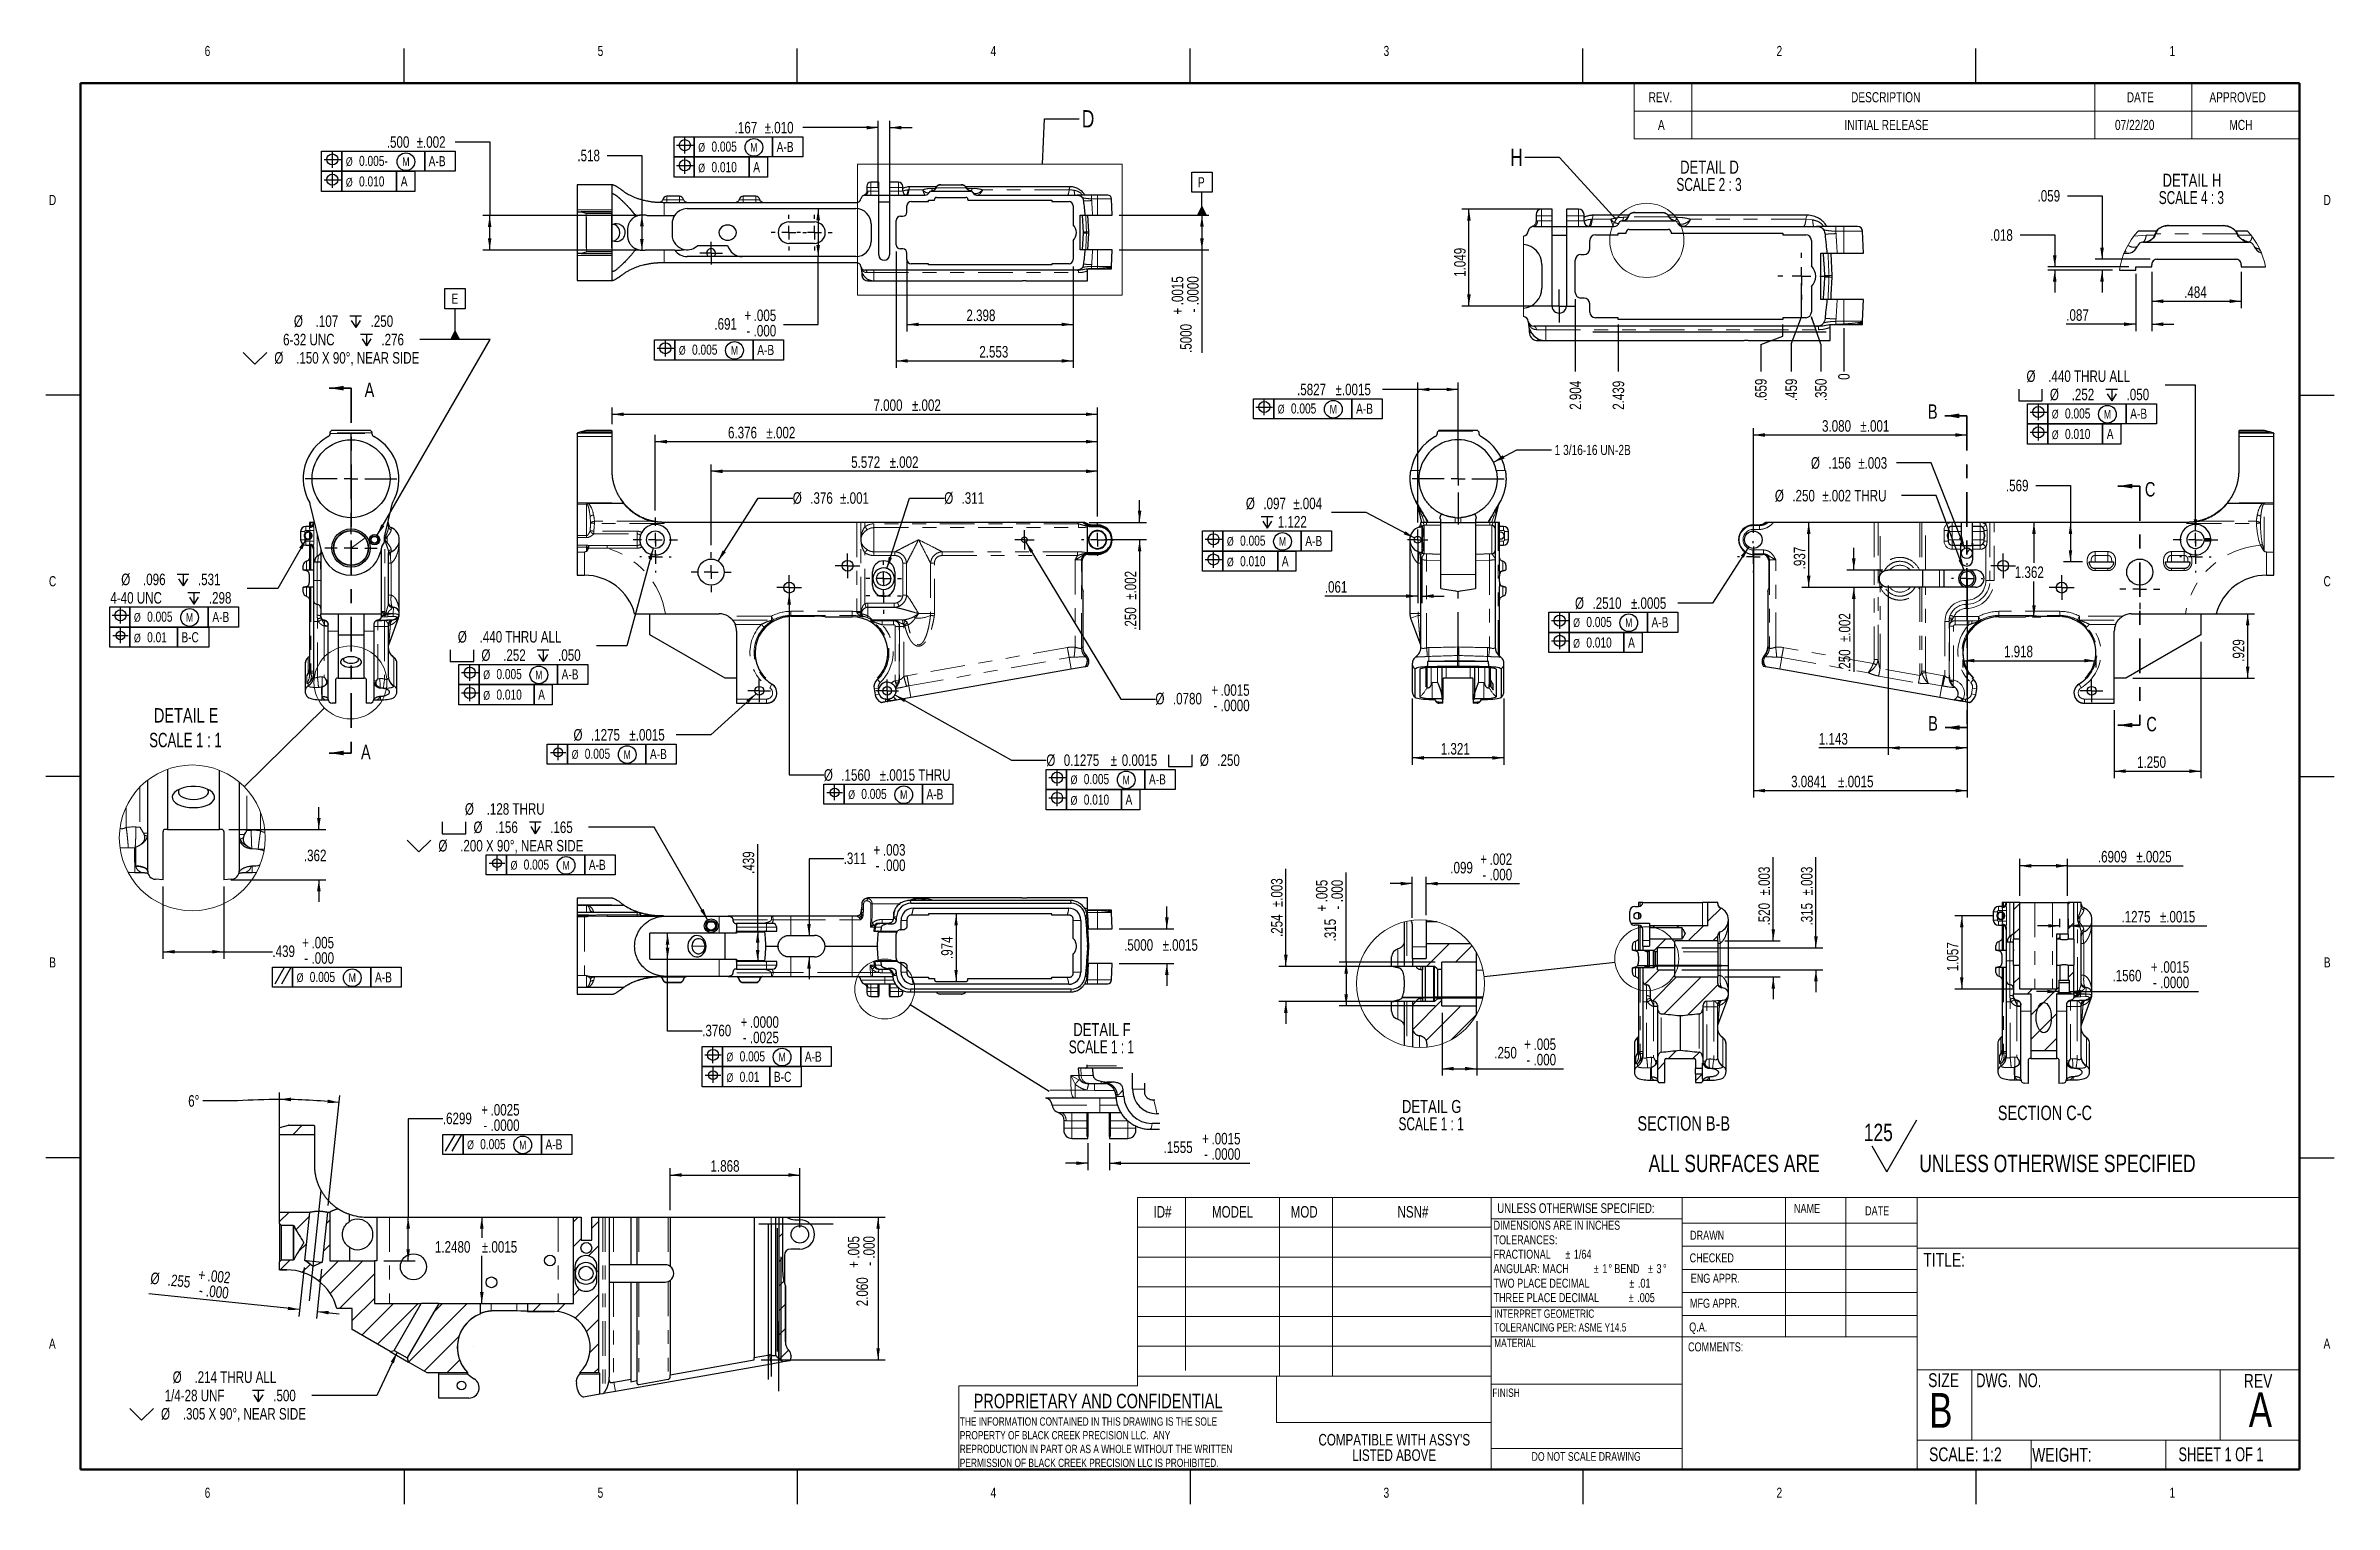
# Model space of a CAD drawing. Header units: inches. Extents: x 0.2 to 16.8, y 0.2 to 10.8.
import ezdxf

# ---------------------------------------------------------------- set-up
doc = ezdxf.new("R2010")
doc.units = ezdxf.units.IN
doc.header["$MEASUREMENT"] = 0
for name, pattern in [('CENTER', [0.4, 0.25, -0.05, 0.05, -0.05]), ('HIDDEN', [0.075, 0.05, -0.025]), ('PHANTOM', [0.5, 0.25, -0.05, 0.05, -0.05, 0.05, -0.05])]:
    doc.linetypes.add(name, pattern=pattern)
doc.layers.add('FORMAT', color=7, linetype='Continuous')
doc.styles.add('SLDTEXTSTYLE0', font='TXT', dxfattribs={"width": 0.75})
doc.styles.add('SLDTEXTSTYLE1', font='TXT', dxfattribs={"width": 0.6875})
doc.styles.add('SLDTEXTSTYLE2', font='TXT', dxfattribs={"width": 0.694444})
doc.styles.add('SLDTEXTSTYLE3', font='TXT', dxfattribs={"width": 0.681818})
doc.dimstyles.new('SLDDIMSTYLE0', dxfattribs={"dimtxt": 0.083333, "dimasz": 0.083333, "dimexe": 0, "dimexo": 0.0625, "dimgap": 0.020833, "dimtad": 0, "dimtih": 1, "dimtoh": 1, "dimdec": 4, "dimlfac": 2, "dimrnd": 1e-09, "dimzin": 12, "dimdsep": 46, "dimtxsty": 'SLDTEXTSTYLE0', "dimsah": 1, "dimcen": 0, "dimadec": 0, "dimazin": 3, "dimtol": 1, "dimtp": 0.0015, "dimtm": 0.0015, "dimtfac": 1, "dimtdec": 4, "dimtofl": 0, "dimtmove": 0, "dimatfit": 3, "dimfxl": 1, "dimfrac": 2, "dimtolj": 1, "dimarcsym": 0})
doc.dimstyles.new('SLDDIMSTYLE1', dxfattribs={"dimtxt": 0.083333, "dimasz": 0.083333, "dimexe": 0, "dimexo": 0.0625, "dimgap": 0.020833, "dimtad": 0, "dimtih": 1, "dimtoh": 1, "dimdec": 4, "dimlfac": 2, "dimrnd": 1e-09, "dimzin": 4, "dimdsep": 46, "dimtxsty": 'SLDTEXTSTYLE0', "dimsah": 1, "dimcen": 0, "dimadec": 0, "dimazin": 1, "dimtol": 1, "dimtp": 0.0015, "dimtm": 0.0015, "dimtfac": 1, "dimtdec": 4, "dimtofl": 0, "dimtmove": 0, "dimatfit": 3, "dimfxl": 1, "dimfrac": 2, "dimtolj": 1, "dimarcsym": 0})
doc.dimstyles.new('SLDDIMSTYLE10', dxfattribs={"dimtxt": 0.083333, "dimasz": 0.083333, "dimexe": 0, "dimexo": 0.0625, "dimgap": 0.020833, "dimtad": 0, "dimtih": 1, "dimtoh": 1, "dimdec": 3, "dimlfac": 2, "dimrnd": 1e-09, "dimzin": 12, "dimdsep": 46, "dimtxsty": 'SLDTEXTSTYLE0', "dimsah": 1, "dimcen": 0, "dimadec": 0, "dimazin": 3, "dimtfac": 1, "dimtdec": 3, "dimtofl": 0, "dimtmove": 0, "dimatfit": 3, "dimfxl": 1, "dimfrac": 2, "dimtolj": 1, "dimtzin": 12, "dimarcsym": 0})
doc.dimstyles.new('SLDDIMSTYLE11', dxfattribs={"dimtxt": 0.083333, "dimasz": 0.083333, "dimexe": 0, "dimexo": 0.0625, "dimgap": 0.020833, "dimtad": 0, "dimtih": 1, "dimtoh": 1, "dimdec": 3, "dimlfac": 2, "dimrnd": 1e-09, "dimzin": 12, "dimdsep": 46, "dimtxsty": 'SLDTEXTSTYLE0', "dimsah": 1, "dimcen": 0, "dimadec": 0, "dimazin": 3, "dimtfac": 1, "dimtdec": 3, "dimtofl": 0, "dimtmove": 0, "dimatfit": 3, "dimfxl": 1, "dimfrac": 2, "dimtolj": 1, "dimtzin": 12, "dimarcsym": 0})
doc.dimstyles.new('SLDDIMSTYLE12', dxfattribs={"dimtxt": 0.18, "dimasz": 0.083333, "dimexe": 0, "dimexo": 0.0625, "dimgap": 0, "dimtad": 0, "dimtih": 1, "dimtoh": 1, "dimdec": 0, "dimrnd": 1e-09, "dimzin": 0, "dimdsep": 46, "dimtxsty": 'Standard', "dimblk1": 'NONE', "dimblk2": 'NONE', "dimsah": 1, "dimcen": 0.09, "dimadec": 0, "dimazin": 0, "dimtfac": 0.083333, "dimtdec": 0, "dimtofl": 0, "dimtmove": 0, "dimatfit": 3, "dimldrblk": 'NONE', "dimfxl": 1, "dimfrac": 2, "dimtolj": 1, "dimtzin": 0, "dimarcsym": 0})
doc.dimstyles.new('SLDDIMSTYLE13', dxfattribs={"dimtxt": 0.083333, "dimasz": 0.083333, "dimexe": 0, "dimexo": 0.0625, "dimgap": 0.020833, "dimtad": 0, "dimtih": 1, "dimtoh": 1, "dimdec": 3, "dimlfac": 2, "dimrnd": 1e-09, "dimzin": 12, "dimdsep": 46, "dimtxsty": 'SLDTEXTSTYLE0', "dimsah": 1, "dimcen": 0.09, "dimadec": 0, "dimazin": 3, "dimtol": 1, "dimtp": 0.01, "dimtm": 0.01, "dimtfac": 1, "dimtdec": 3, "dimtmove": 0, "dimatfit": 0, "dimfxl": 1, "dimfrac": 2, "dimtolj": 1, "dimtzin": 0, "dimarcsym": 0})
doc.dimstyles.new('SLDDIMSTYLE14', dxfattribs={"dimtxt": 0.083333, "dimasz": 0.083333, "dimexe": 0, "dimexo": 0.0625, "dimgap": 0.020833, "dimtad": 0, "dimtih": 1, "dimtoh": 1, "dimdec": 3, "dimlfac": 2, "dimrnd": 1e-09, "dimzin": 12, "dimdsep": 46, "dimtxsty": 'SLDTEXTSTYLE0', "dimsah": 1, "dimcen": 0.09, "dimadec": 0, "dimazin": 3, "dimtfac": 1, "dimtdec": 3, "dimtofl": 0, "dimtmove": 0, "dimatfit": 3, "dimfxl": 1, "dimfrac": 2, "dimtolj": 1, "dimtzin": 12, "dimarcsym": 0})
doc.dimstyles.new('SLDDIMSTYLE15', dxfattribs={"dimtxt": 0.083333, "dimasz": 0.083333, "dimexe": 0, "dimexo": 0.0625, "dimgap": 0.020833, "dimtad": 0, "dimtih": 1, "dimtoh": 1, "dimdec": 3, "dimlfac": 2, "dimrnd": 1e-09, "dimzin": 4, "dimdsep": 46, "dimtxsty": 'SLDTEXTSTYLE0', "dimsah": 1, "dimcen": 0.09, "dimadec": 0, "dimazin": 1, "dimtol": 1, "dimtp": 0.002, "dimtm": 0.002, "dimtfac": 1, "dimtdec": 3, "dimtofl": 0, "dimtmove": 0, "dimatfit": 3, "dimfxl": 1, "dimfrac": 2, "dimtolj": 1, "dimarcsym": 0})
doc.dimstyles.new('SLDDIMSTYLE16', dxfattribs={"dimtxt": 0.083333, "dimasz": 0.083333, "dimexe": 0, "dimexo": 0.0625, "dimgap": 0.020833, "dimtad": 0, "dimtih": 1, "dimtoh": 1, "dimdec": 3, "dimlfac": 2, "dimrnd": 1e-09, "dimzin": 12, "dimdsep": 46, "dimtxsty": 'SLDTEXTSTYLE0', "dimsah": 1, "dimcen": 0.09, "dimadec": 0, "dimazin": 3, "dimtol": 1, "dimtp": 0.005, "dimtfac": 1, "dimtdec": 3, "dimtofl": 0, "dimtmove": 0, "dimatfit": 3, "dimfxl": 1, "dimfrac": 2, "dimtolj": 1, "dimtzin": 4, "dimarcsym": 0})
doc.dimstyles.new('SLDDIMSTYLE17', dxfattribs={"dimtxt": 0.083333, "dimasz": 0.083333, "dimexe": 0, "dimexo": 0.0625, "dimgap": 0.020833, "dimtad": 2, "dimdec": 3, "dimlfac": 2, "dimrnd": 1e-09, "dimzin": 12, "dimdsep": 46, "dimtxsty": 'SLDTEXTSTYLE0', "dimsah": 1, "dimcen": 0.09, "dimadec": 0, "dimazin": 3, "dimtfac": 1, "dimtdec": 3, "dimtofl": 0, "dimtmove": 0, "dimatfit": 3, "dimfxl": 1, "dimfrac": 2, "dimtolj": 1, "dimtzin": 12, "dimarcsym": 0})
doc.dimstyles.new('SLDDIMSTYLE18', dxfattribs={"dimtxt": 0.083333, "dimasz": 0.083333, "dimexe": 0, "dimexo": 0.0625, "dimgap": 0.020833, "dimtad": 2, "dimdec": 4, "dimlfac": 2, "dimrnd": 1e-09, "dimzin": 4, "dimdsep": 46, "dimtxsty": 'SLDTEXTSTYLE0', "dimsah": 1, "dimcen": 0.09, "dimadec": 0, "dimazin": 1, "dimtol": 1, "dimtp": 0.0015, "dimtfac": 1, "dimtdec": 4, "dimtofl": 0, "dimtmove": 0, "dimatfit": 3, "dimfxl": 1, "dimfrac": 2, "dimtolj": 1, "dimtzin": 4, "dimarcsym": 0})
doc.dimstyles.new('SLDDIMSTYLE19', dxfattribs={"dimtxt": 0.083333, "dimasz": 0.083333, "dimexe": 0, "dimexo": 0.0625, "dimgap": 0.020833, "dimtad": 0, "dimtih": 1, "dimtoh": 1, "dimdec": 3, "dimlfac": 2, "dimrnd": 1e-09, "dimzin": 12, "dimdsep": 46, "dimtxsty": 'SLDTEXTSTYLE0', "dimsah": 1, "dimcen": 0, "dimadec": 0, "dimazin": 3, "dimtol": 1, "dimtp": 0.004, "dimtm": 0.004, "dimtfac": 1, "dimtdec": 3, "dimtofl": 0, "dimtmove": 0, "dimatfit": 3, "dimfxl": 1, "dimfrac": 2, "dimtolj": 1, "dimarcsym": 0})
doc.dimstyles.new('SLDDIMSTYLE2', dxfattribs={"dimtxt": 0.083333, "dimasz": 0.083333, "dimexe": 0, "dimexo": 0.0625, "dimgap": 0.020833, "dimtad": 0, "dimtih": 1, "dimtoh": 1, "dimdec": 3, "dimlfac": 2, "dimrnd": 1e-09, "dimzin": 4, "dimdsep": 46, "dimtxsty": 'SLDTEXTSTYLE0', "dimsah": 1, "dimcen": 0, "dimadec": 0, "dimazin": 1, "dimtfac": 1, "dimtdec": 3, "dimtofl": 0, "dimtmove": 0, "dimatfit": 3, "dimfxl": 1, "dimfrac": 2, "dimtolj": 1, "dimtzin": 12, "dimarcsym": 0})
doc.dimstyles.new('SLDDIMSTYLE20', dxfattribs={"dimtxt": 0.083333, "dimasz": 0.083333, "dimexe": 0, "dimexo": 0.0625, "dimgap": 0.020833, "dimtad": 2, "dimdec": 3, "dimlfac": 2, "dimrnd": 1e-09, "dimzin": 12, "dimdsep": 46, "dimtxsty": 'SLDTEXTSTYLE0', "dimsah": 1, "dimcen": 0.09, "dimadec": 0, "dimazin": 3, "dimtfac": 1, "dimtdec": 3, "dimtmove": 0, "dimatfit": 0, "dimfxl": 1, "dimfrac": 2, "dimtolj": 1, "dimtzin": 12, "dimarcsym": 0})
doc.dimstyles.new('SLDDIMSTYLE21', dxfattribs={"dimtxt": 0.083333, "dimasz": 0.083333, "dimexe": 0, "dimexo": 0.0625, "dimgap": 0.020833, "dimtad": 0, "dimtih": 1, "dimtoh": 1, "dimdec": 4, "dimlfac": 2, "dimrnd": 1e-09, "dimzin": 12, "dimdsep": 46, "dimtxsty": 'SLDTEXTSTYLE0', "dimsah": 1, "dimcen": 0.09, "dimadec": 0, "dimazin": 3, "dimtol": 1, "dimtp": 0.0015, "dimtm": 0.0015, "dimtfac": 1, "dimtdec": 4, "dimtofl": 0, "dimtmove": 0, "dimatfit": 3, "dimfxl": 1, "dimfrac": 2, "dimtolj": 1, "dimarcsym": 0})
doc.dimstyles.new('SLDDIMSTYLE22', dxfattribs={"dimtxt": 0.18, "dimasz": 0.083333, "dimexe": 0, "dimexo": 0.0625, "dimgap": 0, "dimtad": 0, "dimtih": 1, "dimtoh": 1, "dimdec": 0, "dimrnd": 1e-09, "dimzin": 0, "dimdsep": 46, "dimtxsty": 'Standard', "dimsah": 1, "dimcen": 0.09, "dimadec": 0, "dimazin": 0, "dimtfac": 0.083333, "dimtdec": 0, "dimtofl": 0, "dimtmove": 0, "dimatfit": 3, "dimfxl": 1, "dimfrac": 2, "dimtolj": 1, "dimtzin": 0, "dimarcsym": 0})
doc.dimstyles.new('SLDDIMSTYLE23', dxfattribs={"dimtxt": 0.083333, "dimasz": 0.083333, "dimexe": 0, "dimexo": 0.0625, "dimgap": 0.020833, "dimtad": 2, "dimdec": 4, "dimlfac": 2, "dimrnd": 1e-09, "dimzin": 12, "dimdsep": 46, "dimtxsty": 'SLDTEXTSTYLE0', "dimsah": 1, "dimcen": 0.09, "dimadec": 0, "dimazin": 3, "dimtol": 1, "dimtp": 0.0015, "dimtm": 0.0015, "dimtfac": 1, "dimtdec": 4, "dimtofl": 0, "dimtmove": 0, "dimatfit": 3, "dimfxl": 1, "dimfrac": 2, "dimtolj": 1, "dimarcsym": 0})
doc.dimstyles.new('SLDDIMSTYLE24', dxfattribs={"dimtxt": 0.083333, "dimasz": 0.083333, "dimexe": 0, "dimexo": 0.0625, "dimgap": 0.020833, "dimtad": 2, "dimdec": 3, "dimlfac": 2, "dimrnd": 1e-09, "dimzin": 4, "dimdsep": 46, "dimtxsty": 'SLDTEXTSTYLE0', "dimsah": 1, "dimcen": 0.09, "dimadec": 0, "dimazin": 1, "dimtol": 1, "dimtp": 0.001, "dimtm": 0.001, "dimtfac": 1, "dimtdec": 3, "dimtofl": 0, "dimtmove": 0, "dimatfit": 3, "dimfxl": 1, "dimfrac": 2, "dimtolj": 1, "dimarcsym": 0})
doc.dimstyles.new('SLDDIMSTYLE25', dxfattribs={"dimtxt": 0.083333, "dimasz": 0.083333, "dimexe": 0, "dimexo": 0.0625, "dimgap": 0.020833, "dimtad": 0, "dimtih": 1, "dimtoh": 1, "dimdec": 3, "dimlfac": 2, "dimrnd": 1e-09, "dimzin": 12, "dimdsep": 46, "dimtxsty": 'SLDTEXTSTYLE0', "dimsah": 1, "dimcen": 0, "dimadec": 0, "dimazin": 3, "dimtol": 1, "dimtp": 0.003, "dimtm": 0.003, "dimtfac": 1, "dimtdec": 3, "dimtofl": 0, "dimtmove": 0, "dimatfit": 3, "dimfxl": 1, "dimfrac": 2, "dimtolj": 1, "dimarcsym": 0})
doc.dimstyles.new('SLDDIMSTYLE26', dxfattribs={"dimtxt": 0.083333, "dimasz": 0.083333, "dimexe": 0, "dimexo": 0.0625, "dimgap": 0.020833, "dimtad": 0, "dimtih": 1, "dimtoh": 1, "dimdec": 3, "dimlfac": 2, "dimrnd": 1e-09, "dimzin": 4, "dimdsep": 46, "dimtxsty": 'SLDTEXTSTYLE0', "dimsah": 1, "dimcen": 0, "dimadec": 0, "dimazin": 1, "dimtol": 1, "dimtp": 0.002, "dimtm": 0.002, "dimtfac": 1, "dimtdec": 3, "dimtofl": 0, "dimtmove": 0, "dimatfit": 3, "dimfxl": 1, "dimfrac": 2, "dimtolj": 1, "dimarcsym": 0})
doc.dimstyles.new('SLDDIMSTYLE27', dxfattribs={"dimtxt": 0.083333, "dimasz": 0.083333, "dimexe": 0, "dimexo": 0.0625, "dimgap": 0.020833, "dimtad": 0, "dimtih": 1, "dimtoh": 1, "dimdec": 4, "dimlfac": 2, "dimrnd": 1e-09, "dimzin": 4, "dimdsep": 46, "dimtxsty": 'SLDTEXTSTYLE0', "dimsah": 1, "dimcen": 0, "dimadec": 0, "dimazin": 1, "dimtol": 1, "dimtp": 0.0005, "dimtm": 0.0005, "dimtfac": 1, "dimtdec": 4, "dimtofl": 0, "dimtmove": 0, "dimatfit": 3, "dimfxl": 1, "dimfrac": 2, "dimtolj": 1, "dimarcsym": 0})
doc.dimstyles.new('SLDDIMSTYLE28', dxfattribs={"dimtxt": 0.083333, "dimasz": 0.083333, "dimexe": 0, "dimexo": 0.0625, "dimgap": 0.020833, "dimtad": 2, "dimdec": 3, "dimlfac": 2, "dimrnd": 1e-09, "dimzin": 4, "dimdsep": 46, "dimtxsty": 'SLDTEXTSTYLE0', "dimsah": 1, "dimcen": 0.09, "dimadec": 0, "dimazin": 1, "dimtfac": 1, "dimtdec": 3, "dimtofl": 0, "dimtmove": 0, "dimatfit": 3, "dimfxl": 1, "dimfrac": 2, "dimtolj": 1, "dimtzin": 12, "dimarcsym": 0})
doc.dimstyles.new('SLDDIMSTYLE29', dxfattribs={"dimtxt": 0.083333, "dimasz": 0.083333, "dimexe": 0, "dimexo": 0.0625, "dimgap": 0.020833, "dimtad": 0, "dimtih": 1, "dimtoh": 1, "dimdec": 4, "dimlfac": 2, "dimrnd": 1e-09, "dimzin": 4, "dimdsep": 46, "dimtxsty": 'SLDTEXTSTYLE0', "dimsah": 1, "dimcen": 0.09, "dimadec": 0, "dimazin": 1, "dimtol": 1, "dimtp": 0.0015, "dimtm": 0.0015, "dimtfac": 1, "dimtdec": 4, "dimtmove": 0, "dimatfit": 0, "dimfxl": 1, "dimfrac": 2, "dimtolj": 1, "dimarcsym": 0})
doc.dimstyles.new('SLDDIMSTYLE3', dxfattribs={"dimtxt": 0.083333, "dimasz": 0.083333, "dimexe": 0, "dimexo": 0.0625, "dimgap": 0.020833, "dimtad": 0, "dimtih": 1, "dimtoh": 1, "dimdec": 3, "dimlfac": 2, "dimrnd": 1e-09, "dimzin": 12, "dimdsep": 46, "dimtxsty": 'SLDTEXTSTYLE0', "dimsah": 1, "dimcen": 0, "dimadec": 0, "dimazin": 3, "dimtfac": 1, "dimtdec": 3, "dimtofl": 0, "dimtmove": 0, "dimatfit": 3, "dimfxl": 1, "dimfrac": 2, "dimtolj": 1, "dimtzin": 12, "dimarcsym": 0})
doc.dimstyles.new('SLDDIMSTYLE30', dxfattribs={"dimtxt": 0.083333, "dimasz": 0.083333, "dimexe": 0, "dimexo": 0.0625, "dimgap": 0.020833, "dimtad": 0, "dimtih": 1, "dimtoh": 1, "dimdec": 4, "dimlfac": 2, "dimrnd": 1e-09, "dimzin": 4, "dimdsep": 46, "dimtxsty": 'SLDTEXTSTYLE0', "dimsah": 1, "dimcen": 0.09, "dimadec": 0, "dimazin": 1, "dimtol": 1, "dimtm": 0.0025, "dimtfac": 1, "dimtdec": 4, "dimtmove": 0, "dimatfit": 0, "dimfxl": 1, "dimfrac": 2, "dimtolj": 1, "dimtzin": 4, "dimarcsym": 0})
doc.dimstyles.new('SLDDIMSTYLE31', dxfattribs={"dimtxt": 0.083333, "dimasz": 0.083333, "dimexe": 0, "dimexo": 0.0625, "dimgap": 0.020833, "dimtad": 0, "dimtih": 1, "dimtoh": 1, "dimdec": 3, "dimlfac": 2, "dimrnd": 1e-09, "dimzin": 12, "dimdsep": 46, "dimtxsty": 'SLDTEXTSTYLE0', "dimsah": 1, "dimcen": 0.09, "dimadec": 0, "dimazin": 3, "dimtol": 1, "dimtp": 0.0025, "dimtfac": 1, "dimtdec": 3, "dimtmove": 0, "dimatfit": 0, "dimfxl": 1, "dimfrac": 2, "dimtolj": 1, "dimtzin": 4, "dimarcsym": 0})
doc.dimstyles.new('SLDDIMSTYLE32', dxfattribs={"dimtxt": 0.083333, "dimasz": 0.083333, "dimexe": 0, "dimexo": 0.0625, "dimgap": 0.020833, "dimtad": 2, "dimdec": 3, "dimlfac": 2, "dimrnd": 1e-09, "dimzin": 4, "dimdsep": 46, "dimtxsty": 'SLDTEXTSTYLE0', "dimsah": 1, "dimcen": 0.09, "dimadec": 0, "dimazin": 1, "dimtol": 1, "dimtp": 0.005, "dimtfac": 1, "dimtdec": 3, "dimtofl": 0, "dimtmove": 0, "dimatfit": 3, "dimfxl": 1, "dimfrac": 2, "dimtolj": 1, "dimtzin": 4, "dimarcsym": 0})
doc.dimstyles.new('SLDDIMSTYLE33', dxfattribs={"dimtxt": 0.083333, "dimasz": 0.083333, "dimexe": 0, "dimexo": 0.0625, "dimgap": 0.020833, "dimtad": 2, "dimdec": 3, "dimlfac": 2, "dimrnd": 1e-09, "dimzin": 12, "dimdsep": 46, "dimtxsty": 'SLDTEXTSTYLE0', "dimsah": 1, "dimcen": 0.09, "dimadec": 0, "dimazin": 3, "dimtol": 1, "dimtp": 0.002, "dimtfac": 1, "dimtdec": 3, "dimtmove": 0, "dimatfit": 0, "dimfxl": 1, "dimfrac": 2, "dimtolj": 1, "dimtzin": 4, "dimarcsym": 0})
doc.dimstyles.new('SLDDIMSTYLE34', dxfattribs={"dimtxt": 0.083333, "dimasz": 0.083333, "dimexe": 0, "dimexo": 0.0625, "dimgap": 0.020833, "dimtad": 0, "dimtih": 1, "dimtoh": 1, "dimdec": 4, "dimlfac": 2, "dimrnd": 1e-09, "dimzin": 4, "dimdsep": 46, "dimtxsty": 'SLDTEXTSTYLE0', "dimsah": 1, "dimcen": 0.09, "dimadec": 0, "dimazin": 1, "dimtol": 1, "dimtp": 0.0015, "dimtm": 0.0015, "dimtfac": 1, "dimtdec": 4, "dimtofl": 0, "dimtmove": 0, "dimatfit": 3, "dimfxl": 1, "dimfrac": 2, "dimtolj": 1, "dimarcsym": 0})
doc.dimstyles.new('SLDDIMSTYLE35', dxfattribs={"dimtxt": 0.083333, "dimasz": 0.083333, "dimexe": 0, "dimexo": 0.0625, "dimgap": 0.020833, "dimtad": 0, "dimtih": 1, "dimtoh": 1, "dimdec": 4, "dimlfac": 2, "dimzin": 12, "dimdsep": 46, "dimtxsty": 'SLDTEXTSTYLE0', "dimsah": 1, "dimcen": 0.09, "dimazin": 3, "dimtfac": 1, "dimtofl": 0, "dimtmove": 0, "dimatfit": 3, "dimfxl": 1, "dimfrac": 2, "dimtolj": 1, "dimtzin": 12, "dimarcsym": 0})
doc.dimstyles.new('SLDDIMSTYLE36', dxfattribs={"dimtxt": 0.083333, "dimasz": 0.083333, "dimexe": 0, "dimexo": 0.0625, "dimgap": 0.020833, "dimtad": 0, "dimtih": 1, "dimtoh": 1, "dimdec": 4, "dimlfac": 2, "dimrnd": 1e-09, "dimzin": 12, "dimdsep": 46, "dimtxsty": 'SLDTEXTSTYLE0', "dimsah": 1, "dimcen": 0.09, "dimadec": 0, "dimazin": 3, "dimtol": 1, "dimtp": 0.0025, "dimtfac": 1, "dimtdec": 4, "dimtofl": 0, "dimtmove": 0, "dimatfit": 3, "dimfxl": 1, "dimfrac": 2, "dimtolj": 1, "dimtzin": 4, "dimarcsym": 0})
doc.dimstyles.new('SLDDIMSTYLE37', dxfattribs={"dimtxt": 0.083333, "dimasz": 0.083333, "dimexe": 0, "dimexo": 0.0625, "dimgap": 0.020833, "dimtad": 2, "dimdec": 3, "dimlfac": 2, "dimrnd": 1e-09, "dimzin": 12, "dimdsep": 46, "dimtxsty": 'SLDTEXTSTYLE0', "dimsah": 1, "dimcen": 0.09, "dimadec": 0, "dimazin": 3, "dimtol": 1, "dimtp": 0.003, "dimtm": 0.003, "dimtfac": 1, "dimtdec": 3, "dimtmove": 0, "dimatfit": 0, "dimfxl": 1, "dimfrac": 2, "dimtolj": 1, "dimarcsym": 0})
doc.dimstyles.new('SLDDIMSTYLE38', dxfattribs={"dimtxt": 0.083333, "dimasz": 0.083333, "dimexe": 0, "dimexo": 0.0625, "dimgap": 0.020833, "dimtad": 2, "dimdec": 3, "dimlfac": 2, "dimrnd": 1e-09, "dimzin": 4, "dimdsep": 46, "dimtxsty": 'SLDTEXTSTYLE0', "dimsah": 1, "dimcen": 0.09, "dimadec": 0, "dimazin": 1, "dimtol": 1, "dimtp": 0.003, "dimtm": 0.003, "dimtfac": 1, "dimtdec": 3, "dimtmove": 0, "dimatfit": 0, "dimfxl": 1, "dimfrac": 2, "dimtolj": 1, "dimarcsym": 0})
doc.dimstyles.new('SLDDIMSTYLE39', dxfattribs={"dimtxt": 0.083333, "dimasz": 0.083333, "dimexe": 0, "dimexo": 0.0625, "dimgap": 0.020833, "dimtad": 2, "dimdec": 4, "dimlfac": 2, "dimrnd": 1e-09, "dimzin": 12, "dimdsep": 46, "dimtxsty": 'SLDTEXTSTYLE0', "dimsah": 1, "dimcen": 0.09, "dimadec": 0, "dimazin": 3, "dimtol": 1, "dimtp": 0.0025, "dimtm": 0.0025, "dimtfac": 1, "dimtdec": 4, "dimtofl": 0, "dimtmove": 0, "dimatfit": 3, "dimfxl": 1, "dimfrac": 2, "dimtolj": 1, "dimarcsym": 0})
doc.dimstyles.new('SLDDIMSTYLE4', dxfattribs={"dimtxt": 0.083333, "dimasz": 0.083333, "dimexe": 0, "dimexo": 0.0625, "dimgap": 0.020833, "dimtad": 0, "dimtih": 1, "dimtoh": 1, "dimdec": 3, "dimlfac": 2, "dimrnd": 1e-09, "dimzin": 12, "dimdsep": 46, "dimtxsty": 'SLDTEXTSTYLE0', "dimsah": 1, "dimcen": 0, "dimadec": 0, "dimazin": 3, "dimtol": 1, "dimtp": 0.001, "dimtm": 0.001, "dimtfac": 1, "dimtdec": 3, "dimtofl": 0, "dimtmove": 0, "dimatfit": 3, "dimfxl": 1, "dimfrac": 2, "dimtolj": 1, "dimarcsym": 0})
doc.dimstyles.new('SLDDIMSTYLE40', dxfattribs={"dimtxt": 0.083333, "dimasz": 0.083333, "dimexe": 0, "dimexo": 0.0625, "dimgap": 0.020833, "dimtad": 2, "dimdec": 4, "dimlfac": 2, "dimrnd": 1e-09, "dimzin": 4, "dimdsep": 46, "dimtxsty": 'SLDTEXTSTYLE0', "dimsah": 1, "dimcen": 0.09, "dimadec": 0, "dimazin": 1, "dimtol": 1, "dimtp": 0.0015, "dimtfac": 1, "dimtdec": 4, "dimtmove": 0, "dimatfit": 0, "dimfxl": 1, "dimfrac": 2, "dimtolj": 1, "dimtzin": 4, "dimarcsym": 0})
doc.dimstyles.new('SLDDIMSTYLE41', dxfattribs={"dimtxt": 0.083333, "dimasz": 0.083333, "dimexe": 0, "dimexo": 0.0625, "dimgap": 0.020833, "dimtad": 2, "dimdec": 4, "dimlfac": 2, "dimrnd": 1e-09, "dimzin": 12, "dimdsep": 46, "dimtxsty": 'SLDTEXTSTYLE0', "dimsah": 1, "dimcen": 0.09, "dimadec": 0, "dimazin": 3, "dimtol": 1, "dimtp": 0.0015, "dimtm": 0.0015, "dimtfac": 1, "dimtdec": 4, "dimtmove": 0, "dimatfit": 0, "dimfxl": 1, "dimfrac": 2, "dimtolj": 1, "dimarcsym": 0})
doc.dimstyles.new('SLDDIMSTYLE42', dxfattribs={"dimtxt": 0.083333, "dimasz": 0.083333, "dimexe": 0, "dimexo": 0.0625, "dimgap": 0.020833, "dimtad": 0, "dimtih": 1, "dimtoh": 1, "dimdec": 0, "dimlfac": 1.5, "dimrnd": 1e-09, "dimdsep": 46, "dimtxsty": 'SLDTEXTSTYLE0', "dimblk1": 'NONE', "dimblk2": 'NONE', "dimsah": 1, "dimcen": 0.09, "dimadec": 0, "dimazin": 2, "dimtfac": 1, "dimtdec": 0, "dimtofl": 0, "dimtmove": 0, "dimatfit": 3, "dimldrblk": 'NONE', "dimfxl": 1, "dimfrac": 2, "dimtolj": 1, "dimtzin": 12, "dimarcsym": 0})
doc.dimstyles.new('SLDDIMSTYLE43', dxfattribs={"dimtxt": 0.083333, "dimasz": 0.083333, "dimexe": 0, "dimexo": 0.0625, "dimgap": 0.020833, "dimtad": 0, "dimtih": 1, "dimtoh": 1, "dimdec": 3, "dimlfac": 1.5, "dimrnd": 1e-09, "dimzin": 4, "dimdsep": 46, "dimtxsty": 'SLDTEXTSTYLE0', "dimblk1": 'NONE', "dimblk2": 'NONE', "dimsah": 1, "dimcen": 0.09, "dimadec": 0, "dimazin": 1, "dimtfac": 1, "dimtdec": 3, "dimtofl": 0, "dimtmove": 0, "dimatfit": 3, "dimldrblk": 'NONE', "dimfxl": 1, "dimfrac": 2, "dimtolj": 1, "dimtzin": 12, "dimarcsym": 0})
doc.dimstyles.new('SLDDIMSTYLE44', dxfattribs={"dimtxt": 0.083333, "dimasz": 0.083333, "dimexe": 0, "dimexo": 0.0625, "dimgap": 0.020833, "dimtad": 0, "dimtih": 1, "dimtoh": 1, "dimdec": 3, "dimlfac": 1.5, "dimrnd": 1e-09, "dimzin": 12, "dimdsep": 46, "dimtxsty": 'SLDTEXTSTYLE0', "dimblk1": 'NONE', "dimblk2": 'NONE', "dimsah": 1, "dimcen": 0.09, "dimadec": 0, "dimazin": 3, "dimtfac": 1, "dimtdec": 3, "dimtofl": 0, "dimtmove": 0, "dimatfit": 3, "dimldrblk": 'NONE', "dimfxl": 1, "dimfrac": 2, "dimtolj": 1, "dimtzin": 12, "dimarcsym": 0})
doc.dimstyles.new('SLDDIMSTYLE45', dxfattribs={"dimtxt": 0.083333, "dimasz": 0.083333, "dimexe": 0, "dimexo": 0.0625, "dimgap": 0.020833, "dimtad": 2, "dimdec": 3, "dimlfac": 1.5, "dimrnd": 1e-09, "dimzin": 12, "dimdsep": 46, "dimtxsty": 'SLDTEXTSTYLE0', "dimsah": 1, "dimcen": 0.09, "dimadec": 0, "dimazin": 3, "dimtfac": 1, "dimtdec": 3, "dimtofl": 0, "dimtmove": 0, "dimatfit": 3, "dimfxl": 1, "dimfrac": 2, "dimtolj": 1, "dimtzin": 12, "dimarcsym": 0})
doc.dimstyles.new('SLDDIMSTYLE46', dxfattribs={"dimtxt": 0.083333, "dimasz": 0.083333, "dimexe": 0, "dimexo": 0.0625, "dimgap": 0.020833, "dimtad": 0, "dimtih": 1, "dimtoh": 1, "dimdec": 3, "dimrnd": 1e-09, "dimzin": 12, "dimdsep": 46, "dimtxsty": 'SLDTEXTSTYLE0', "dimsah": 1, "dimcen": 0.09, "dimadec": 0, "dimazin": 3, "dimtol": 1, "dimtp": 0.005, "dimtfac": 1, "dimtdec": 3, "dimtofl": 0, "dimtmove": 0, "dimatfit": 3, "dimfxl": 1, "dimfrac": 2, "dimtolj": 1, "dimtzin": 4, "dimarcsym": 0})
doc.dimstyles.new('SLDDIMSTYLE47', dxfattribs={"dimtxt": 0.083333, "dimasz": 0.083333, "dimexe": 0, "dimexo": 0.0625, "dimgap": 0.020833, "dimtad": 0, "dimtih": 1, "dimtoh": 1, "dimdec": 3, "dimrnd": 1e-09, "dimzin": 12, "dimdsep": 46, "dimtxsty": 'SLDTEXTSTYLE0', "dimsah": 1, "dimcen": 0.09, "dimadec": 0, "dimazin": 3, "dimtfac": 1, "dimtdec": 3, "dimtmove": 0, "dimatfit": 0, "dimfxl": 1, "dimfrac": 2, "dimtolj": 1, "dimtzin": 12, "dimarcsym": 0})
doc.dimstyles.new('SLDDIMSTYLE48', dxfattribs={"dimtxt": 0.083333, "dimasz": 0.083333, "dimexe": 0, "dimexo": 0.0625, "dimgap": 0.020833, "dimtad": 2, "dimdec": 4, "dimrnd": 1e-09, "dimzin": 12, "dimdsep": 46, "dimtxsty": 'SLDTEXTSTYLE0', "dimsah": 1, "dimcen": 0.09, "dimadec": 0, "dimazin": 3, "dimtol": 1, "dimtp": 0.0015, "dimtfac": 1, "dimtdec": 4, "dimtmove": 0, "dimatfit": 0, "dimfxl": 1, "dimfrac": 2, "dimtolj": 1, "dimtzin": 4, "dimarcsym": 0})
doc.dimstyles.new('SLDDIMSTYLE49', dxfattribs={"dimtxt": 0.083333, "dimasz": 0.083333, "dimexe": 0, "dimexo": 0.0625, "dimgap": 0.020833, "dimtad": 2, "dimdec": 3, "dimrnd": 1e-09, "dimzin": 12, "dimdsep": 46, "dimtxsty": 'SLDTEXTSTYLE0', "dimsah": 1, "dimcen": 0.09, "dimadec": 0, "dimazin": 3, "dimtol": 1, "dimtp": 0.005, "dimtfac": 1, "dimtdec": 3, "dimtofl": 0, "dimtmove": 0, "dimatfit": 3, "dimfxl": 1, "dimfrac": 2, "dimtolj": 1, "dimtzin": 4, "dimarcsym": 0})
doc.dimstyles.new('SLDDIMSTYLE5', dxfattribs={"dimtxt": 0.083333, "dimasz": 0.083333, "dimexe": 0, "dimexo": 0.0625, "dimgap": 0.020833, "dimtad": 2, "dimdec": 3, "dimlfac": 2, "dimrnd": 1e-09, "dimzin": 4, "dimdsep": 46, "dimtxsty": 'SLDTEXTSTYLE0', "dimsah": 1, "dimcen": 0.09, "dimadec": 0, "dimazin": 1, "dimtol": 1, "dimtp": 0.002, "dimtm": 0.002, "dimtfac": 1, "dimtdec": 3, "dimtmove": 0, "dimatfit": 0, "dimfxl": 1, "dimfrac": 2, "dimtolj": 1, "dimarcsym": 0})
doc.dimstyles.new('SLDDIMSTYLE50', dxfattribs={"dimtxt": 0.083333, "dimasz": 0.083333, "dimexe": 0, "dimexo": 0.0625, "dimgap": 0.020833, "dimtad": 2, "dimdec": 3, "dimrnd": 1e-09, "dimzin": 12, "dimdsep": 46, "dimtxsty": 'SLDTEXTSTYLE0', "dimsah": 1, "dimcen": 0.09, "dimadec": 0, "dimazin": 3, "dimtol": 1, "dimtp": 0.003, "dimtm": 0.003, "dimtfac": 1, "dimtdec": 3, "dimtmove": 0, "dimatfit": 0, "dimfxl": 1, "dimfrac": 2, "dimtolj": 1, "dimarcsym": 0})
doc.dimstyles.new('SLDDIMSTYLE51', dxfattribs={"dimtxt": 0.083333, "dimasz": 0.083333, "dimexe": 0, "dimexo": 0.0625, "dimgap": 0.020833, "dimtad": 2, "dimdec": 3, "dimrnd": 1e-09, "dimzin": 12, "dimdsep": 46, "dimtxsty": 'SLDTEXTSTYLE0', "dimsah": 1, "dimcen": 0.09, "dimadec": 0, "dimazin": 3, "dimtol": 1, "dimtp": 0.002, "dimtfac": 1, "dimtdec": 3, "dimtmove": 0, "dimatfit": 0, "dimfxl": 1, "dimfrac": 2, "dimtolj": 1, "dimtzin": 4, "dimarcsym": 0})
doc.dimstyles.new('SLDDIMSTYLE52', dxfattribs={"dimtxt": 0.083333, "dimasz": 0.083333, "dimexe": 0, "dimexo": 0.0625, "dimgap": 0.020833, "dimtad": 2, "dimdec": 3, "dimrnd": 1e-09, "dimzin": 4, "dimdsep": 46, "dimtxsty": 'SLDTEXTSTYLE0', "dimsah": 1, "dimcen": 0.09, "dimadec": 0, "dimazin": 1, "dimtol": 1, "dimtp": 0.005, "dimtfac": 1, "dimtdec": 3, "dimtofl": 0, "dimtmove": 0, "dimatfit": 3, "dimfxl": 1, "dimfrac": 2, "dimtolj": 1, "dimtzin": 4, "dimarcsym": 0})
doc.dimstyles.new('SLDDIMSTYLE53', dxfattribs={"dimtxt": 0.083333, "dimasz": 0.083333, "dimexe": 0, "dimexo": 0.0625, "dimgap": 0.020833, "dimtad": 2, "dimdec": 3, "dimlfac": 0.75, "dimrnd": 1e-09, "dimzin": 12, "dimdsep": 46, "dimtxsty": 'SLDTEXTSTYLE0', "dimsah": 1, "dimcen": 0.09, "dimadec": 0, "dimazin": 3, "dimtfac": 1, "dimtdec": 3, "dimtofl": 0, "dimtmove": 0, "dimatfit": 3, "dimfxl": 1, "dimfrac": 2, "dimtolj": 1, "dimtzin": 12, "dimarcsym": 0})
doc.dimstyles.new('SLDDIMSTYLE54', dxfattribs={"dimtxt": 0.083333, "dimasz": 0.083333, "dimexe": 0, "dimexo": 0.0625, "dimgap": 0.020833, "dimtad": 2, "dimdec": 3, "dimlfac": 0.75, "dimrnd": 1e-09, "dimzin": 12, "dimdsep": 46, "dimtxsty": 'SLDTEXTSTYLE0', "dimsah": 1, "dimcen": 0.09, "dimadec": 0, "dimazin": 3, "dimtfac": 1, "dimtdec": 3, "dimtmove": 0, "dimatfit": 0, "dimfxl": 1, "dimfrac": 2, "dimtolj": 1, "dimtzin": 12, "dimarcsym": 0})
doc.dimstyles.new('SLDDIMSTYLE55', dxfattribs={"dimtxt": 0.083333, "dimasz": 0.083333, "dimexe": 0, "dimexo": 0.0625, "dimgap": 0.020833, "dimtad": 0, "dimtih": 1, "dimtoh": 1, "dimdec": 3, "dimlfac": 0.75, "dimrnd": 1e-09, "dimzin": 12, "dimdsep": 46, "dimtxsty": 'SLDTEXTSTYLE0', "dimsah": 1, "dimcen": 0.09, "dimadec": 0, "dimazin": 3, "dimtfac": 1, "dimtdec": 3, "dimtmove": 0, "dimatfit": 0, "dimfxl": 1, "dimfrac": 2, "dimtolj": 1, "dimtzin": 12, "dimarcsym": 0})
doc.dimstyles.new('SLDDIMSTYLE6', dxfattribs={"dimtxt": 0.083333, "dimasz": 0.083333, "dimexe": 0, "dimexo": 0.0625, "dimgap": 0.020833, "dimtad": 2, "dimdec": 3, "dimlfac": 2, "dimrnd": 1e-09, "dimzin": 12, "dimdsep": 46, "dimtxsty": 'SLDTEXTSTYLE0', "dimsah": 1, "dimcen": 0.09, "dimadec": 0, "dimazin": 3, "dimtol": 1, "dimtp": 0.002, "dimtm": 0.002, "dimtfac": 1, "dimtdec": 3, "dimtofl": 0, "dimtmove": 0, "dimatfit": 3, "dimfxl": 1, "dimfrac": 2, "dimtolj": 1, "dimarcsym": 0})
doc.dimstyles.new('SLDDIMSTYLE7', dxfattribs={"dimtxt": 0.083333, "dimasz": 0.083333, "dimexe": 0, "dimexo": 0.0625, "dimgap": 0.020833, "dimtad": 0, "dimtih": 1, "dimtoh": 1, "dimdec": 4, "dimlfac": 2, "dimrnd": 1e-09, "dimzin": 4, "dimdsep": 46, "dimtxsty": 'SLDTEXTSTYLE0', "dimsah": 1, "dimcen": 0, "dimadec": 0, "dimazin": 1, "dimtol": 1, "dimtp": 0.0015, "dimtfac": 1, "dimtdec": 4, "dimtofl": 0, "dimtmove": 0, "dimatfit": 3, "dimfxl": 1, "dimfrac": 2, "dimtolj": 1, "dimtzin": 4, "dimarcsym": 0})
doc.dimstyles.new('SLDDIMSTYLE8', dxfattribs={"dimtxt": 0.083333, "dimasz": 0.083333, "dimexe": 0, "dimexo": 0.0625, "dimgap": 0.020833, "dimtad": 0, "dimtih": 1, "dimtoh": 1, "dimdec": 3, "dimlfac": 2, "dimrnd": 1e-09, "dimzin": 4, "dimdsep": 46, "dimtxsty": 'SLDTEXTSTYLE0', "dimsah": 1, "dimcen": 0, "dimadec": 0, "dimazin": 1, "dimtfac": 1, "dimtdec": 3, "dimtofl": 0, "dimtmove": 0, "dimatfit": 3, "dimfxl": 1, "dimfrac": 2, "dimtolj": 1, "dimtzin": 12, "dimarcsym": 0})
doc.dimstyles.new('SLDDIMSTYLE9', dxfattribs={"dimtxt": 0.083333, "dimasz": 0.083333, "dimexe": 0, "dimexo": 0.0625, "dimgap": 0.020833, "dimtad": 2, "dimdec": 3, "dimlfac": 2, "dimrnd": 1e-09, "dimzin": 4, "dimdsep": 46, "dimtxsty": 'SLDTEXTSTYLE0', "dimsah": 1, "dimcen": 0.09, "dimadec": 0, "dimazin": 1, "dimtol": 1, "dimtp": 0.002, "dimtm": 0.002, "dimtfac": 1, "dimtdec": 3, "dimtofl": 0, "dimtmove": 0, "dimatfit": 3, "dimfxl": 1, "dimfrac": 2, "dimtolj": 1, "dimarcsym": 0})

msp = doc.modelspace()

# ---------------------------------------------------------------- texts
at = {"color": 7, "linetype": 'Continuous', "lineweight": 0}
for s, insert, char_height, attachment_point, style in [('6', (1.415932, 10.76976), 0.072917, 2, 'SLDTEXTSTYLE0'), ('5', (4.249266, 10.76976), 0.072917, 2, 'SLDTEXTSTYLE0'), ('4', (7.082599, 10.76976), 0.072917, 2, 'SLDTEXTSTYLE0'), ('3', (9.915932, 10.76976), 0.072917, 2, 'SLDTEXTSTYLE0'), ('2', (12.749266, 10.76976), 0.072917, 2, 'SLDTEXTSTYLE0'), ('1', (15.582599, 10.76976), 0.072917, 2, 'SLDTEXTSTYLE0'), ('D', (0.299131, 9.69476), 0.072917, 2, 'SLDTEXTSTYLE0'), ('D', (16.699131, 9.69476), 0.072917, 2, 'SLDTEXTSTYLE0'), ('C', (0.29924, 6.94476), 0.072917, 2, 'SLDTEXTSTYLE0'), ('C', (16.69924, 6.94476), 0.072917, 2, 'SLDTEXTSTYLE0'), ('B', (0.29946, 4.19476), 0.072917, 2, 'SLDTEXTSTYLE0'), ('B', (16.69946, 4.19476), 0.072917, 2, 'SLDTEXTSTYLE0'), ('ID#', (8.301866, 2.40106), 0.0833333, 2, 'SLDTEXTSTYLE0'), ('MODEL', (8.806775, 2.40106), 0.0833333, 2, 'SLDTEXTSTYLE0'), ('MOD', (9.323145, 2.40106), 0.0833333, 2, 'SLDTEXTSTYLE0'), ('NSN#', (10.107661, 2.40106), 0.0833333, 2, 'SLDTEXTSTYLE0'), ('UNLESS OTHERWISE SPECIFIED:', (10.714881, 2.421222), 0.07, 1, 'SLDTEXTSTYLE0'), ('NAME', (12.854692, 2.416166), 0.065, 1, 'SLDTEXTSTYLE0'), ('DATE', (13.367386, 2.399109), 0.065, 1, 'SLDTEXTSTYLE0'), ('DRAWN', (12.105611, 2.222824), 0.065, 1, 'SLDTEXTSTYLE0'), ('CHECKED', (12.102571, 2.05998), 0.065, 1, 'SLDTEXTSTYLE0'), ('TITLE:', (13.787143, 2.062715), 0.1, 1, 'SLDTEXTSTYLE0'), ('ENG APPR.', (12.110395, 1.912246), 0.065, 1, 'SLDTEXTSTYLE0'), ('MFG APPR.', (12.104532, 1.732438), 0.065, 1, 'SLDTEXTSTYLE0'), ('Q.A.', (12.099362, 1.561018), 0.065, 1, 'SLDTEXTSTYLE0'), ('A', (0.297055, 1.44476), 0.072917, 2, 'SLDTEXTSTYLE0'), ('MATERIAL', (10.693197, 1.44357), 0.06, 1, 'SLDTEXTSTYLE0'), ('COMMENTS:', (12.090941, 1.417515), 0.065, 1, 'SLDTEXTSTYLE0'), ('A', (16.697055, 1.44476), 0.072917, 2, 'SLDTEXTSTYLE0'), ('SIZE', (13.822031, 1.195198), 0.1, 1, 'SLDTEXTSTYLE0'), ('DWG.  NO.', (14.16853, 1.193799), 0.1, 1, 'SLDTEXTSTYLE2'), ('REV', (16.097831, 1.189893), 0.1, 1, 'SLDTEXTSTYLE0'), ('\\LPROPRIETARY AND CONFIDENTIAL', (6.940357, 1.046501), 0.10416667, 1, 'SLDTEXTSTYLE0'), ('FINISH', (10.680213, 1.084653), 0.06, 1, 'SLDTEXTSTYLE0'), ('B', (13.829921, 1.052141), 0.25, 1, 'SLDTEXTSTYLE0'), ('A', (16.217834, 1.05762), 0.25, 2, 'SLDTEXTSTYLE0'), ('SCALE: 1:2', (13.828687, 0.660026), 0.1, 1, 'SLDTEXTSTYLE0'), ('SHEET 1 OF 1', (15.627201, 0.660351), 0.1, 1, 'SLDTEXTSTYLE1'), ('DO NOT SCALE DRAWING', (11.356447, 0.625772), 0.0625, 2, 'SLDTEXTSTYLE0'), ('WEIGHT:', (14.572442, 0.656603), 0.1, 1, 'SLDTEXTSTYLE0'), ('6', (1.415932, 0.36976), 0.072917, 2, 'SLDTEXTSTYLE0'), ('5', (4.249266, 0.36976), 0.072917, 2, 'SLDTEXTSTYLE0'), ('4', (7.082599, 0.36976), 0.072917, 2, 'SLDTEXTSTYLE0'), ('3', (9.915932, 0.36976), 0.072917, 2, 'SLDTEXTSTYLE0'), ('2', (12.749266, 0.36976), 0.072917, 2, 'SLDTEXTSTYLE0'), ('1', (15.582599, 0.36976), 0.072917, 2, 'SLDTEXTSTYLE0')]:
    msp.add_mtext(s, dxfattribs=dict(at, insert=insert, char_height=char_height, attachment_point=attachment_point, style=style))
at = {"color": 7, "linetype": 'Continuous', "lineweight": 18, "char_height": 0.125, "attachment_point": 1, "style": 'SLDTEXTSTYLE0'}
for s, insert in [('D', (7.71976, 10.306186)), ('H', (10.808957, 10.027538))]:
    msp.add_mtext(s, dxfattribs=dict(at, insert=insert))
at = {"color": 7, "linetype": 'Continuous', "char_height": 0.104167, "attachment_point": 1, "style": 'SLDTEXTSTYLE0'}
for s, insert in [('A', (2.54907, 8.34073)), ('B', (13.820622, 8.183923)), ('C', (15.385125, 7.62335)), ('B', (13.822847, 5.934945)), ('C', (15.395554, 5.929389)), ('A', (2.522799, 5.728072))]:
    msp.add_mtext(s, dxfattribs=dict(at, insert=insert))
at = {"layer": 'FORMAT', "style": 'SLDTEXTSTYLE0'}
for s, insert, char_height, attachment_point in [('1 3/16-16 UN-2B', (11.129215, 7.891654), 0.07291667, 1), ('SECTION B-B', (12.059862, 3.049149), 0.10416667, 2), ('SECTION C-C', (14.664029, 3.125354), 0.10416667, 2)]:
    msp.add_mtext(s, dxfattribs=dict(at, insert=insert, char_height=char_height, attachment_point=attachment_point))

# ---------------------------------------------------------------- blocks, each defined once
blk = doc.blocks.new('SW_NOTE_0')
at = {"color": 0, "linetype": 'Continuous', "lineweight": 0, "char_height": 0.06, "attachment_point": 1, "style": 'SLDTEXTSTYLE0'}
for s, insert in [('THE INFORMATION CONTAINED IN THIS DRAWING IS THE SOLE', (0, 0.077)), ('PROPERTY OF BLACK CREEK PRECISION LLC.  ANY', (0, -0.022)), ('REPRODUCTION IN PART OR AS A WHOLE WITHOUT THE WRITTEN', (0, -0.121)), ('PERMISSION OF BLACK CREEK PRECISION LLC IS PROHIBITED.', (0, -0.221))]:
    blk.add_mtext(s, dxfattribs=dict(at, insert=insert))
blk = doc.blocks.new('SW_NOTE_0_1')
at = {"color": 0, "linetype": 'Continuous', "lineweight": 0, "char_height": 0.08333, "attachment_point": 2, "style": 'SLDTEXTSTYLE0'}
for s, insert in [("COMPATIBLE WITH ASSY'S", (0.658, 0.107)), ('LISTED ABOVE', (0.657, -0.004))]:
    blk.add_mtext(s, dxfattribs=dict(at, insert=insert))
blk = doc.blocks.new('SW_NOTE_0_2')
at = {"color": 0, "linetype": 'Continuous', "lineweight": 0, "char_height": 0.06, "attachment_point": 1, "style": 'SLDTEXTSTYLE0'}
for s, insert in [('INTERPRET GEOMETRIC', (0, 0.077)), ('TOLERANCING PER: ASME Y14.5', (0, -0.022))]:
    blk.add_mtext(s, dxfattribs=dict(at, insert=insert))
blk = doc.blocks.new('SW_NOTE_0_3')
at = {"color": 0, "linetype": 'Continuous', "lineweight": 0, "char_height": 0.065, "attachment_point": 1, "style": 'SLDTEXTSTYLE0'}
for s, insert in [('DIMENSIONS ARE IN INCHES', (0, 0.084)), ('TOLERANCES:', (0, -0.021)), ('FRACTIONAL', (0, -0.125)), ('%%p', (0.518, -0.125)), ('1/64', (0.579, -0.125)), ('ANGULAR: MACH', (0, -0.229)), ('%%p', (0.723, -0.229)), ('1', (0.785, -0.229)), ('%%d', (0.829, -0.229)), ('BEND', (0.871, -0.229)), ('%%p', (1.113, -0.229)), ('3', (1.175, -0.229)), ('%%d', (1.222, -0.229)), ('TWO PLACE DECIMAL', (0, -0.334)), ('THREE PLACE DECIMAL', (0, -0.438)), ('%%p', (0.974, -0.438)), ('%%p', (0.979, -0.334)), ('.005', (1.036, -0.438)), ('.01', (1.041, -0.334))]:
    blk.add_mtext(s, dxfattribs=dict(at, insert=insert))
blk = doc.blocks.new('SW_NOTE_0_4')
at = {"layer": 'FORMAT', "color": 0}
for q in [(1.935, 0.412), (1.611, 0.224)]:
    blk.add_line((1.719, 0.037), q, dxfattribs=at)
at = {"layer": 'FORMAT', "color": 0, "char_height": 0.125, "attachment_point": 1, "style": 'SLDTEXTSTYLE0'}
for s, insert in [('125', (1.552, 0.385)), ('ALL SURFACES ARE', (0, 0.161)), ('UNLESS OTHERWISE SPECIFIED', (1.952, 0.161))]:
    blk.add_mtext(s, dxfattribs=dict(at, insert=insert))
blk = doc.blocks.new('SW_TABLEANNOTATION_0')
at = {"color": 0, "linetype": 'Continuous', "lineweight": 18}
for p, q in [((0, 0), (0, -0.2)), ((0, 0), (0.416, 0)), ((0.416, 0), (0.416, -0.2)), ((0.416, 0), (3.321, 0)), ((3.321, 0), (3.321, -0.2)), ((3.321, 0), (4.021, 0)), ((4.021, 0), (4.021, -0.2)), ((4.021, 0), (4.798, 0)), ((4.798, 0), (4.798, -0.2)), ((0, -0.2), (0.416, -0.2)), ((0, -0.2), (0, -0.4)), ((0.416, -0.2), (3.321, -0.2)), ((0.416, -0.2), (0.416, -0.4)), ((3.321, -0.2), (4.021, -0.2)), ((3.321, -0.2), (3.321, -0.4)), ((4.021, -0.2), (4.798, -0.2)), ((4.021, -0.2), (4.021, -0.4)), ((4.798, -0.2), (4.798, -0.4)), ((0, -0.4), (0.416, -0.4)), ((0.416, -0.4), (3.321, -0.4)), ((3.321, -0.4), (4.021, -0.4)), ((4.021, -0.4), (4.798, -0.4))]:
    blk.add_line(p, q, dxfattribs=at)
at = {"color": 0, "linetype": 'Continuous', "lineweight": 18, "attachment_point": 1, "style": 'SLDTEXTSTYLE0'}
for s, insert, char_height in [('REV.', (0.105, -0.064), 0.0729), ('DESCRIPTION', (1.564, -0.064), 0.07292), ('DATE', (3.552, -0.064), 0.0729), ('APPROVED', (4.148, -0.064), 0.0729), ('A', (0.172, -0.264), 0.0729), ('INITIAL RELEASE', (1.517, -0.264), 0.07292), ('07/22/20', (3.467, -0.264), 0.0729), ('MCH', (4.292, -0.264), 0.0729)]:
    blk.add_mtext(s, dxfattribs=dict(at, insert=insert, char_height=char_height))
blk = doc.blocks.new('_D')
at = {"layer": 'FORMAT'}
for p, q in [((5.371, 6.097), (5.046, 5.801)), ((5.046, 5.801), (4.796, 5.801))]:
    blk.add_line(p, q, dxfattribs=at)
blk.add_solid([(5.371, 6.097), (5.301, 6.05), (5.318, 6.031)], dxfattribs=at)
at = {"layer": 'FORMAT', "char_height": 0.0833, "attachment_point": 1, "style": 'SLDTEXTSTYLE0'}
for s, insert in [('%%c', (4.055, 5.842)), ('.1275', (4.181, 5.842)), ('±.0015', (4.458, 5.842))]:
    blk.add_mtext(s, dxfattribs=dict(at, insert=insert))
blk = doc.blocks.new('_D_1')
at = {"layer": 'FORMAT'}
for p, q in [((5.61, 6.823), (5.61, 5.511)), ((5.61, 5.511), (5.86, 5.511))]:
    blk.add_line(p, q, dxfattribs=at)
blk.add_solid([(5.61, 6.823), (5.597, 6.74), (5.623, 6.74)], dxfattribs=at)
at = {"layer": 'FORMAT', "attachment_point": 1, "style": 'SLDTEXTSTYLE0'}
for s, insert, char_height in [('%%c', (5.86, 5.552), 0.0833), ('.1560', (5.986, 5.552), 0.0833), ('±.0015 THRU', (6.263, 5.552), 0.08333)]:
    blk.add_mtext(s, dxfattribs=dict(at, insert=insert, char_height=char_height))
blk = doc.blocks.new('SW_SYMBOL_HOLE_SPOT')
at = {"layer": 'FORMAT', "color": 0}
for p, q in [((0, 34.4), (0, 3)), ((0, 3), (63, 3)), ((63, 3), (63, 34.4))]:
    blk.add_line(p, q, dxfattribs=at)
blk = doc.blocks.new('_D_2')
at = {"layer": 'FORMAT'}
for p, q in [((6.371, 6.088), (7.214, 5.618)), ((7.214, 5.618), (7.464, 5.618))]:
    blk.add_line(p, q, dxfattribs=at)
blk.add_solid([(6.371, 6.088), (6.438, 6.036), (6.45, 6.058)], dxfattribs=at)
at = {"layer": 'FORMAT', "xscale": 0.0027037109, "yscale": 0.0027037109, "zscale": 0.0027037109}
blk.add_blockref('SW_SYMBOL_HOLE_SPOT', (8.346, 5.563), dxfattribs=at)
at = {"layer": 'FORMAT', "char_height": 0.0833, "attachment_point": 1, "style": 'SLDTEXTSTYLE0'}
for s, insert in [('%%c', (7.464, 5.659)), ('0.1275', (7.59, 5.659)), ('%%p', (7.928, 5.659)), ('0.0015', (8.008, 5.659)), ('%%c', (8.571, 5.659)), ('.250', (8.697, 5.659))]:
    blk.add_mtext(s, dxfattribs=dict(at, insert=insert))
blk = doc.blocks.new('_D_3')
at = {"layer": 'FORMAT'}
for p, q in [((6.315, 7.001), (6.478, 7.508)), ((6.478, 7.508), (6.728, 7.508))]:
    blk.add_line(p, q, dxfattribs=at)
blk.add_arc((6.291, 6.927), 0.0778, 39.4738, 57.2574, dxfattribs=at)
blk.add_solid([(6.315, 7.001), (6.352, 7.076), (6.328, 7.084)], dxfattribs=at)
at = {"layer": 'FORMAT', "char_height": 0.0833, "attachment_point": 1, "style": 'SLDTEXTSTYLE0'}
for s, insert in [('%%c', (6.728, 7.55)), ('.311', (6.853, 7.55))]:
    blk.add_mtext(s, dxfattribs=dict(at, insert=insert))
blk = doc.blocks.new('_D_4')
at = {"layer": 'FORMAT'}
for p, q in [((5.097, 7.054), (5.386, 7.508)), ((5.386, 7.508), (5.636, 7.508))]:
    blk.add_line(p, q, dxfattribs=at)
blk.add_solid([(5.097, 7.054), (5.153, 7.117), (5.131, 7.131)], dxfattribs=at)
at = {"layer": 'FORMAT', "char_height": 0.0833, "attachment_point": 1, "style": 'SLDTEXTSTYLE0'}
for s, insert in [('%%c', (5.636, 7.55)), ('.376', (5.762, 7.55)), ('±.001', (5.977, 7.55))]:
    blk.add_mtext(s, dxfattribs=dict(at, insert=insert))
blk = doc.blocks.new('_D_5')
at = {"layer": 'FORMAT'}
for p, q in [((8.137, 7.333), (8.137, 7.493)), ((7.774, 7.333), (8.187, 7.333)), ((7.883, 7.208), (8.187, 7.208)), ((8.137, 7.208), (8.137, 6.558))]:
    blk.add_line(p, q, dxfattribs=at)
for points in [[(8.137, 7.333), (8.149, 7.416), (8.124, 7.416)], [(8.137, 7.208), (8.124, 7.124), (8.149, 7.124)]]:
    blk.add_solid(points, dxfattribs=at)
at = {"layer": 'FORMAT', "char_height": 0.0833, "attachment_point": 1, "rotation": 90.0001, "style": 'SLDTEXTSTYLE0'}
for s, insert in [('±.002', (8.029, 6.774)), ('.250', (8.029, 6.558))]:
    blk.add_mtext(s, dxfattribs=dict(at, insert=insert))
blk = doc.blocks.new('_D_6')
at = {"layer": 'FORMAT'}
for p, q in [((5.047, 7.168), (5.047, 7.751)), ((7.833, 7.701), (5.047, 7.701)), ((7.833, 7.374), (7.833, 7.751))]:
    blk.add_line(p, q, dxfattribs=at)
for points in [[(5.047, 7.701), (5.13, 7.688), (5.13, 7.714)], [(7.833, 7.701), (7.75, 7.714), (7.75, 7.688)]]:
    blk.add_solid(points, dxfattribs=at)
at = {"layer": 'FORMAT', "char_height": 0.0833, "attachment_point": 1, "style": 'SLDTEXTSTYLE0'}
for s, insert in [('5.572', (6.057, 7.809)), ('±.002', (6.334, 7.809))]:
    blk.add_mtext(s, dxfattribs=dict(at, insert=insert))
blk = doc.blocks.new('_D_7')
at = {"layer": 'FORMAT'}
for p, q in [((4.645, 7.418), (4.645, 7.965)), ((7.833, 7.374), (7.833, 7.965)), ((4.645, 7.915), (7.833, 7.915))]:
    blk.add_line(p, q, dxfattribs=at)
for points in [[(4.645, 7.915), (4.729, 7.902), (4.729, 7.928)], [(7.833, 7.915), (7.75, 7.928), (7.75, 7.902)]]:
    blk.add_solid(points, dxfattribs=at)
at = {"layer": 'FORMAT', "char_height": 0.0833, "attachment_point": 1, "style": 'SLDTEXTSTYLE0'}
for s, insert in [('6.376', (5.169, 8.022)), ('±.002', (5.446, 8.022))]:
    blk.add_mtext(s, dxfattribs=dict(at, insert=insert))
blk = doc.blocks.new('_D_8')
at = {"layer": 'FORMAT'}
for p, q in [((7.316, 7.191), (8.001, 6.057)), ((8.001, 6.057), (8.251, 6.057))]:
    blk.add_line(p, q, dxfattribs=at)
blk.add_solid([(7.316, 7.191), (7.348, 7.113), (7.37, 7.126)], dxfattribs=at)
at = {"layer": 'FORMAT', "char_height": 0.0833, "attachment_point": 1, "style": 'SLDTEXTSTYLE0'}
for s, insert in [('%%c', (8.251, 6.103)), ('+', (8.654, 6.165)), ('.0015', (8.721, 6.165)), ('.0780', (8.377, 6.103)), ('-', (8.669, 6.054)), ('.0000', (8.721, 6.054))]:
    blk.add_mtext(s, dxfattribs=dict(at, insert=insert))
blk = doc.blocks.new('SW_SYMBOL_HOLE_DEPTH')
at = {"layer": 'FORMAT', "color": 0}
for p, q in [((0, 34.4), (31.5, 34.4)), ((3.9, 21.9), (15.7, 3)), ((15.7, 34.4), (15.7, 3)), ((27.6, 21.9), (15.7, 3))]:
    blk.add_line(p, q, dxfattribs=at)
blk = doc.blocks.new('_D_9')
at = {"layer": 'FORMAT'}
for p, q in [((4.629, 7.147), (4.44, 6.441)), ((4.44, 6.441), (4.221, 6.441))]:
    blk.add_line(p, q, dxfattribs=at)
blk.add_solid([(4.629, 7.147), (4.595, 7.07), (4.62, 7.063)], dxfattribs=at)
at = {"layer": 'FORMAT', "xscale": 0.0027037109, "yscale": 0.0027037109, "zscale": 0.0027037109}
for name, p in [('SW_SYMBOL_HOLE_SPOT', (3.166, 6.321)), ('SW_SYMBOL_HOLE_DEPTH', (3.793, 6.321))]:
    blk.add_blockref(name, p, dxfattribs=at)
at = {"layer": 'FORMAT', "attachment_point": 1, "style": 'SLDTEXTSTYLE0'}
for s, insert, char_height in [('%%c', (3.221, 6.549), 0.0833), ('.440 THRU ALL', (3.378, 6.549), 0.08333), ('%%c', (3.391, 6.417), 0.0833), ('.252', (3.548, 6.417), 0.0833), ('.050', (3.944, 6.417), 0.0833)]:
    blk.add_mtext(s, dxfattribs=dict(at, insert=insert, char_height=char_height))
blk = doc.blocks.new('_D_10')
at = {"layer": 'FORMAT'}
for p, q in [((4.333, 8.04), (4.333, 8.162)), ((7.833, 8.112), (4.333, 8.112)), ((7.833, 7.374), (7.833, 8.162))]:
    blk.add_line(p, q, dxfattribs=at)
for points in [[(4.333, 8.112), (4.417, 8.1), (4.417, 8.125)], [(7.833, 8.112), (7.75, 8.125), (7.75, 8.1)]]:
    blk.add_solid(points, dxfattribs=at)
at = {"layer": 'FORMAT', "char_height": 0.0833, "attachment_point": 1, "style": 'SLDTEXTSTYLE0'}
for s, insert in [('7.000', (6.218, 8.22)), ('±.002', (6.495, 8.22))]:
    blk.add_mtext(s, dxfattribs=dict(at, insert=insert))
blk = doc.blocks.new('SW_SYMBOL_IGTOL_POSI')
at = {"layer": 'FORMAT', "color": 0}
for p, q in [((0, 19.7), (55.1, 19.7)), ((27.6, -7.9), (27.6, 47.2))]:
    blk.add_line(p, q, dxfattribs=at)
blk.add_circle((27.6, 19.7), 15.7, dxfattribs=at)
blk = doc.blocks.new('SW_SYMBOL_CL_M')
at = {"layer": 'FORMAT', "color": 0}
blk.add_circle((31.5, 19.7), 31.5, dxfattribs=at)
at = {"layer": 'FORMAT', "color": 0, "insert": (31.5, 19.7), "char_height": 30.8, "attachment_point": 5, "style": 'SLDTEXTSTYLE0'}
blk.add_mtext('M', dxfattribs=at)
blk = doc.blocks.new('SW_GTOL_0')
at = {"layer": 'FORMAT', "color": 0}
for p, q in [((-0.022, -0.036), (-0.022, 0.109)), ((-0.022, 0.109), (0.124, 0.109)), ((0.124, 0.109), (0.124, -0.036)), ((0.124, -0.036), (0.124, 0.109)), ((0.124, 0.109), (0.689, 0.109)), ((0.689, 0.109), (0.689, -0.036)), ((0.689, -0.036), (0.689, 0.109)), ((0.689, 0.109), (0.908, 0.109)), ((0.908, 0.109), (0.908, -0.036)), ((0.124, -0.036), (-0.022, -0.036)), ((0.689, -0.036), (0.124, -0.036)), ((0.908, -0.036), (0.689, -0.036))]:
    blk.add_line(p, q, dxfattribs=at)
at = {"layer": 'FORMAT', "color": 0, "xscale": 0.0020277832, "yscale": 0.0020277832, "zscale": 0.0020277832}
for name, p in [('SW_SYMBOL_IGTOL_POSI', (0, 0.009)), ('SW_SYMBOL_CL_M', (0.49, -0.007))]:
    blk.add_blockref(name, p, dxfattribs=at)
at = {"layer": 'FORMAT', "color": 0, "attachment_point": 1, "style": 'SLDTEXTSTYLE0'}
for s, insert, char_height in [('%%c', (0.154, 0.065), 0.0625), ('0.005', (0.248, 0.075), 0.0729), ('A-B', (0.718, 0.073), 0.0729)]:
    blk.add_mtext(s, dxfattribs=dict(at, insert=insert, char_height=char_height))
blk = doc.blocks.new('SW_SYMBOL_GTOL_POSI')
at = {"layer": 'FORMAT', "color": 0}
for p, q in [((0, 19.7), (59.1, 19.7)), ((29.5, -9.8), (29.5, 49.2))]:
    blk.add_line(p, q, dxfattribs=at)
blk.add_circle((29.5, 19.7), 19.7, dxfattribs=at)
blk = doc.blocks.new('SW_GTOL_1')
at = {"layer": 'FORMAT', "color": 0}
for p, q in [((-0.018, -0.036), (-0.018, 0.109)), ((-0.018, 0.109), (0.128, 0.109)), ((0.128, 0.109), (0.128, -0.036)), ((0.128, -0.036), (0.128, 0.109)), ((0.128, 0.109), (0.692, 0.109)), ((0.692, 0.109), (0.692, -0.036)), ((0.692, -0.036), (0.692, 0.109)), ((0.692, 0.109), (0.911, 0.109)), ((0.911, 0.109), (0.911, -0.036)), ((0.128, -0.036), (-0.018, -0.036)), ((-0.018, -0.182), (-0.018, -0.036)), ((-0.018, -0.036), (0.128, -0.036)), ((0.692, -0.036), (0.128, -0.036)), ((0.128, -0.036), (0.128, -0.182)), ((0.128, -0.182), (0.128, -0.036)), ((0.128, -0.036), (0.523, -0.036)), ((0.523, -0.036), (0.523, -0.182)), ((0.523, -0.182), (0.523, -0.036)), ((0.523, -0.036), (0.655, -0.036)), ((0.655, -0.036), (0.655, -0.182)), ((0.911, -0.036), (0.692, -0.036)), ((0.128, -0.182), (-0.018, -0.182)), ((0.523, -0.182), (0.128, -0.182)), ((0.655, -0.182), (0.523, -0.182))]:
    blk.add_line(p, q, dxfattribs=at)
at = {"layer": 'FORMAT', "color": 0, "xscale": 0.0020277832, "yscale": 0.0020277832, "zscale": 0.0020277832}
for name, p in [('SW_SYMBOL_GTOL_POSI', (0, 0.009)), ('SW_SYMBOL_CL_M', (0.494, -0.007)), ('SW_SYMBOL_GTOL_POSI', (0, -0.137))]:
    blk.add_blockref(name, p, dxfattribs=at)
at = {"layer": 'FORMAT', "color": 0, "attachment_point": 1, "style": 'SLDTEXTSTYLE0'}
for s, insert, char_height in [('%%c', (0.157, 0.065), 0.0625), ('0.005', (0.252, 0.075), 0.0729), ('A-B', (0.722, 0.073), 0.0729), ('%%c', (0.157, -0.084), 0.0625), ('0.010', (0.252, -0.073), 0.0729), ('A', (0.553, -0.073), 0.0729)]:
    blk.add_mtext(s, dxfattribs=dict(at, insert=insert, char_height=char_height))
blk = doc.blocks.new('SW_GTOL_2')
at = {"layer": 'FORMAT', "color": 0}
for p, q in [((-0.018, -0.036), (-0.018, 0.109)), ((-0.018, 0.109), (0.128, 0.109)), ((0.128, 0.109), (0.128, -0.036)), ((0.128, -0.036), (0.128, 0.109)), ((0.128, 0.109), (0.692, 0.109)), ((0.692, 0.109), (0.692, -0.036)), ((0.692, -0.036), (0.692, 0.109)), ((0.692, 0.109), (0.911, 0.109)), ((0.911, 0.109), (0.911, -0.036)), ((0.128, -0.036), (-0.018, -0.036)), ((-0.018, -0.182), (-0.018, -0.036)), ((-0.018, -0.036), (0.128, -0.036)), ((0.692, -0.036), (0.128, -0.036)), ((0.128, -0.036), (0.128, -0.182)), ((0.128, -0.182), (0.128, -0.036)), ((0.128, -0.036), (0.523, -0.036)), ((0.523, -0.036), (0.523, -0.182)), ((0.523, -0.182), (0.523, -0.036)), ((0.523, -0.036), (0.655, -0.036)), ((0.655, -0.036), (0.655, -0.182)), ((0.911, -0.036), (0.692, -0.036)), ((0.128, -0.182), (-0.018, -0.182)), ((0.523, -0.182), (0.128, -0.182)), ((0.655, -0.182), (0.523, -0.182))]:
    blk.add_line(p, q, dxfattribs=at)
at = {"layer": 'FORMAT', "color": 0, "xscale": 0.0020277832, "yscale": 0.0020277832, "zscale": 0.0020277832}
for name, p in [('SW_SYMBOL_GTOL_POSI', (0, 0.009)), ('SW_SYMBOL_CL_M', (0.494, -0.007)), ('SW_SYMBOL_GTOL_POSI', (0, -0.137))]:
    blk.add_blockref(name, p, dxfattribs=at)
at = {"layer": 'FORMAT', "color": 0, "attachment_point": 1, "style": 'SLDTEXTSTYLE0'}
for s, insert, char_height in [('%%c', (0.157, 0.065), 0.0625), ('0.005', (0.252, 0.075), 0.0729), ('A-B', (0.722, 0.073), 0.0729), ('%%c', (0.157, -0.084), 0.0625), ('0.010', (0.252, -0.073), 0.0729), ('A', (0.553, -0.073), 0.0729)]:
    blk.add_mtext(s, dxfattribs=dict(at, insert=insert, char_height=char_height))
blk = doc.blocks.new('SW_GTOL_3')
at = {"layer": 'FORMAT', "color": 0}
for p, q in [((-0.022, -0.036), (-0.022, 0.109)), ((-0.022, 0.109), (0.124, 0.109)), ((0.124, 0.109), (0.124, -0.036)), ((0.124, -0.036), (0.124, 0.109)), ((0.124, 0.109), (0.689, 0.109)), ((0.689, 0.109), (0.689, -0.036)), ((0.689, -0.036), (0.689, 0.109)), ((0.689, 0.109), (0.908, 0.109)), ((0.908, 0.109), (0.908, -0.036)), ((0.124, -0.036), (-0.022, -0.036)), ((0.689, -0.036), (0.124, -0.036)), ((0.908, -0.036), (0.689, -0.036))]:
    blk.add_line(p, q, dxfattribs=at)
at = {"layer": 'FORMAT', "color": 0, "xscale": 0.0020277832, "yscale": 0.0020277832, "zscale": 0.0020277832}
for name, p in [('SW_SYMBOL_IGTOL_POSI', (0, 0.009)), ('SW_SYMBOL_CL_M', (0.49, -0.007))]:
    blk.add_blockref(name, p, dxfattribs=at)
at = {"layer": 'FORMAT', "color": 0, "attachment_point": 1, "style": 'SLDTEXTSTYLE0'}
for s, insert, char_height in [('%%c', (0.154, 0.065), 0.0625), ('0.005', (0.248, 0.075), 0.0729), ('A-B', (0.718, 0.073), 0.0729)]:
    blk.add_mtext(s, dxfattribs=dict(at, insert=insert, char_height=char_height))
blk = doc.blocks.new('SW_CENTERMARKSYMBOL_0')
at = {"layer": 'FORMAT', "color": 0}
for p, q in [((-0.1, 0), (-0.113, 0)), ((0, 0), (-0.05, 0)), ((0, 0.1), (0, 0.113)), ((0, 0), (0, 0.05)), ((0, 0), (0, -0.05)), ((0, 0), (0.05, 0)), ((0.1, 0), (0.113, 0)), ((0, -0.1), (0, -0.113))]:
    blk.add_line(p, q, dxfattribs=at)
blk = doc.blocks.new('SW_CENTERMARKSYMBOL_1')
at = {"layer": 'FORMAT', "color": 0}
for p, q in [((-0.1, 0), (-0.128, 0)), ((0, 0), (-0.05, 0)), ((0, 0.1), (0, 0.128)), ((0, 0), (0, 0.05)), ((0, 0), (0, -0.05)), ((0, 0), (0.05, 0)), ((0.1, 0), (0.128, 0)), ((0, -0.1), (0, -0.128))]:
    blk.add_line(p, q, dxfattribs=at)
blk = doc.blocks.new('SW_CENTERMARKSYMBOL_2')
at = {"layer": 'FORMAT', "color": 0}
for p, q in [((-0.1, 0), (-0.116, 0)), ((0, 0), (-0.05, 0)), ((0, 0.1), (0, 0.116)), ((0, 0), (0, 0.05)), ((0, 0), (0, -0.05)), ((0, 0), (0.05, 0)), ((0.1, 0), (0.116, 0)), ((0, -0.1), (0, -0.116))]:
    blk.add_line(p, q, dxfattribs=at)
blk = doc.blocks.new('SW_CENTERMARKSYMBOL_3')
at = {"layer": 'FORMAT', "color": 0}
for p, q in [((-0.1, 0), (-0.16, 0)), ((0, 0), (-0.05, 0)), ((0, 0.1), (0, 0.16)), ((0, 0), (0, 0.05)), ((0, 0), (0, -0.05)), ((0, 0), (0.05, 0)), ((0.1, 0), (0.16, 0)), ((0, -0.1), (0, -0.16))]:
    blk.add_line(p, q, dxfattribs=at)
blk = doc.blocks.new('SW_CENTERMARKSYMBOL_4')
at = {"layer": 'FORMAT', "color": 0}
for p, q in [((-0.1, 0), (-0.144, 0)), ((0, 0), (-0.05, 0)), ((0, 0.1), (0, 0.144)), ((0, 0), (0, 0.05)), ((0, 0), (0, -0.05)), ((0, 0), (0.05, 0)), ((0.1, 0), (0.144, 0)), ((0, -0.1), (0, -0.144))]:
    blk.add_line(p, q, dxfattribs=at)
blk = doc.blocks.new('SW_CENTERMARKSYMBOL_5')
at = {"layer": 'FORMAT', "color": 0}
for p, q in [((-0.05, 0), (-0.089, 0)), ((0, 0), (-0.05, 0)), ((0, 0.05), (0, 0.089)), ((0, 0), (0, 0.05)), ((0, 0), (0, -0.05)), ((0, 0), (0.05, 0)), ((0.05, 0), (0.089, 0)), ((0, -0.05), (0, -0.089))]:
    blk.add_line(p, q, dxfattribs=at)
blk = doc.blocks.new('SW_CENTERMARKSYMBOL_6')
at = {"layer": 'FORMAT', "color": 0}
for p, q in [((-0.05, 0), (-0.089, 0)), ((0, 0), (-0.05, 0)), ((0, 0.05), (0, 0.089)), ((0, 0), (0, 0.05)), ((0, 0), (0, -0.05)), ((0, 0), (0.05, 0)), ((0.05, 0), (0.089, 0)), ((0, -0.05), (0, -0.089))]:
    blk.add_line(p, q, dxfattribs=at)
blk = doc.blocks.new('SW_CENTERMARKSYMBOL_7')
at = {"layer": 'FORMAT', "color": 0}
for p, q in [((-0.1, 0), (-0.128, 0)), ((0, 0), (-0.05, 0)), ((0, 0.1), (0, 0.128)), ((0, 0), (0, 0.05)), ((0, 0), (0, -0.05)), ((0, 0), (0.05, 0)), ((0.1, 0), (0.128, 0)), ((0, -0.1), (0, -0.128))]:
    blk.add_line(p, q, dxfattribs=at)
blk = doc.blocks.new('SW_CENTERMARKSYMBOL_8')
at = {"layer": 'FORMAT', "color": 0}
for p, q in [((-0.05, 0), (-0.08125, 0)), ((0, 0), (-0.05, 0)), ((0, 0.05), (0, 0.08125)), ((0, 0), (0, 0.05)), ((0, 0), (0, -0.05)), ((0, 0), (0.05, 0)), ((0.05, 0), (0.08125, 0)), ((0, -0.05), (0, -0.08125))]:
    blk.add_line(p, q, dxfattribs=at)
blk = doc.blocks.new('SW_CENTERMARKSYMBOL_9')
at = {"layer": 'FORMAT', "color": 0}
for p, q in [((-0.05, 0), (-0.081875, 0)), ((0, 0), (-0.05, 0)), ((0, 0.05), (0, 0.081875)), ((0, 0), (0, 0.05)), ((0, 0), (0, -0.05)), ((0, 0), (0.05, 0)), ((0.05, 0), (0.081875, 0)), ((0, -0.05), (0, -0.081875))]:
    blk.add_line(p, q, dxfattribs=at)
blk = doc.blocks.new('SW_CENTERMARKSYMBOL_10')
at = {"layer": 'FORMAT', "color": 0}
for p, q in [((-0.05, 0), (-0.0695, 0)), ((0, 0), (-0.05, 0)), ((0, 0.05), (0, 0.0695)), ((0, 0), (0, 0.05)), ((0, 0), (0, -0.05)), ((0, 0), (0.05, 0)), ((0.05, 0), (0.0695, 0)), ((0, -0.05), (0, -0.0695))]:
    blk.add_line(p, q, dxfattribs=at)
blk = doc.blocks.new('SW_SYMBOL_HOLE_SINK')
at = {"layer": 'FORMAT', "color": 0}
for p, q in [((0, 34.4), (31.5, 3)), ((31.5, 3), (63, 34.4))]:
    blk.add_line(p, q, dxfattribs=at)
blk = doc.blocks.new('_D_11')
at = {"layer": 'FORMAT'}
for p, q in [((2.639, 7.24), (3.454, 8.652)), ((3.454, 8.652), (2.948, 8.652))]:
    blk.add_line(p, q, dxfattribs=at)
blk.add_solid([(2.639, 7.24), (2.692, 7.306), (2.67, 7.319)], dxfattribs=at)
at = {"layer": 'FORMAT', "xscale": 0.0027037109, "yscale": 0.0027037109, "zscale": 0.0027037109}
for name, p in [('SW_SYMBOL_HOLE_DEPTH', (2.442, 8.73)), ('SW_SYMBOL_HOLE_DEPTH', (2.52, 8.598)), ('SW_SYMBOL_HOLE_SINK', (1.673, 8.465))]:
    blk.add_blockref(name, p, dxfattribs=at)
at = {"layer": 'FORMAT', "attachment_point": 1, "style": 'SLDTEXTSTYLE0'}
for s, insert, char_height in [('%%c', (2.039, 8.826), 0.0833), ('.107', (2.196, 8.826), 0.0833), ('.250', (2.592, 8.826), 0.0833), ('6-32 UNC', (1.961, 8.693), 0.0833), ('.276', (2.67, 8.693), 0.0833), ('%%c', (1.898, 8.561), 0.0833), ('.150 X 90°, NEAR SIDE', (2.055, 8.561), 0.08333)]:
    blk.add_mtext(s, dxfattribs=dict(at, insert=insert, char_height=char_height))
blk = doc.blocks.new('_D_12')
at = {"layer": 'FORMAT'}
for p, q in [((2.13, 7.216), (1.922, 6.855)), ((1.922, 6.855), (1.703, 6.855))]:
    blk.add_line(p, q, dxfattribs=at)
blk.add_solid([(2.13, 7.216), (2.077, 7.151), (2.1, 7.138)], dxfattribs=at)
at = {"layer": 'FORMAT', "xscale": 0.0027037109, "yscale": 0.0027037109, "zscale": 0.0027037109}
for p in [(1.197, 6.867), (1.275, 6.735)]:
    blk.add_blockref('SW_SYMBOL_HOLE_DEPTH', p, dxfattribs=at)
at = {"layer": 'FORMAT', "char_height": 0.0833, "attachment_point": 1, "style": 'SLDTEXTSTYLE0'}
for s, insert in [('%%c', (0.794, 6.963)), ('.096', (0.951, 6.963)), ('.531', (1.347, 6.963)), ('4-40 UNC', (0.716, 6.83)), ('.298', (1.426, 6.83))]:
    blk.add_mtext(s, dxfattribs=dict(at, insert=insert))
blk = doc.blocks.new('SW_GTOL_4')
at = {"layer": 'FORMAT', "color": 0}
for p, q in [((-0.018, -0.036), (-0.018, 0.109)), ((-0.018, 0.109), (0.128, 0.109)), ((0.128, 0.109), (0.128, -0.036)), ((0.128, -0.036), (0.128, 0.109)), ((0.128, 0.109), (0.692, 0.109)), ((0.692, 0.109), (0.692, -0.036)), ((0.692, -0.036), (0.692, 0.109)), ((0.692, 0.109), (0.911, 0.109)), ((0.911, 0.109), (0.911, -0.036)), ((0.128, -0.036), (-0.018, -0.036)), ((-0.018, -0.182), (-0.018, -0.036)), ((-0.018, -0.036), (0.128, -0.036)), ((0.692, -0.036), (0.128, -0.036)), ((0.128, -0.036), (0.128, -0.182)), ((0.128, -0.182), (0.128, -0.036)), ((0.128, -0.036), (0.47, -0.036)), ((0.47, -0.036), (0.47, -0.182)), ((0.47, -0.182), (0.47, -0.036)), ((0.47, -0.036), (0.696, -0.036)), ((0.911, -0.036), (0.692, -0.036)), ((0.696, -0.036), (0.696, -0.182)), ((0.128, -0.182), (-0.018, -0.182)), ((0.47, -0.182), (0.128, -0.182)), ((0.696, -0.182), (0.47, -0.182))]:
    blk.add_line(p, q, dxfattribs=at)
at = {"layer": 'FORMAT', "color": 0, "xscale": 0.0020277832, "yscale": 0.0020277832, "zscale": 0.0020277832}
for name, p in [('SW_SYMBOL_GTOL_POSI', (0, 0.009)), ('SW_SYMBOL_CL_M', (0.494, -0.007)), ('SW_SYMBOL_IGTOL_POSI', (0.004, -0.137))]:
    blk.add_blockref(name, p, dxfattribs=at)
at = {"layer": 'FORMAT', "color": 0, "attachment_point": 1, "style": 'SLDTEXTSTYLE0'}
for s, insert, char_height in [('%%c', (0.157, 0.065), 0.0625), ('0.005', (0.252, 0.075), 0.0729), ('A-B', (0.722, 0.073), 0.0729), ('%%c', (0.157, -0.084), 0.0625), ('0.01', (0.252, -0.073), 0.0729), ('B-C', (0.499, -0.073), 0.0729)]:
    blk.add_mtext(s, dxfattribs=dict(at, insert=insert, char_height=char_height))
blk = doc.blocks.new('SW_CENTERMARKSYMBOL_11')
at = {"layer": 'FORMAT', "color": 0}
for p, q in [((0, 0.1), (0, 0.18825)), ((-0.1, 0), (-0.18825, 0)), ((0, 0), (-0.05, 0)), ((0, 0), (0, 0.05)), ((0, 0), (0, -0.05)), ((0, 0), (0.05, 0)), ((0.1, 0), (0.18825, 0)), ((0, -0.1), (0, -0.18825))]:
    blk.add_line(p, q, dxfattribs=at)
blk = doc.blocks.new('SW_CENTERMARKSYMBOL_12')
at = {"layer": 'FORMAT', "color": 0}
for p, q in [((0, 0.1), (0, 0.33125)), ((-0.1, 0), (-0.33125, 0)), ((0, 0), (-0.05, 0)), ((0, 0), (0, 0.05)), ((0, 0), (0, -0.05)), ((0, 0), (0.05, 0)), ((0.1, 0), (0.33125, 0)), ((0, -0.1), (0, -0.33125))]:
    blk.add_line(p, q, dxfattribs=at)
blk = doc.blocks.new('_None')
blk = doc.blocks.new('SW_DATUMTAG_0')
at = {"layer": 'FORMAT', "color": 0}
for p, q in [((-0.047, -0.015), (-0.047, 0.131)), ((-0.047, 0.131), (0.099, 0.131)), ((0.099, 0.131), (0.099, -0.015)), ((0.099, -0.015), (-0.047, -0.015)), ((0.026, -0.237), (0.026, -0.015))]:
    blk.add_line(p, q, dxfattribs=at)
blk.add_solid([(0.063, -0.237), (-0.01, -0.237), (0.026, -0.164)], dxfattribs=at)
at = {"layer": 'FORMAT', "color": 0, "insert": (0, 0.094), "char_height": 0.0729, "attachment_point": 1, "style": 'SLDTEXTSTYLE0'}
blk.add_mtext('E', dxfattribs=at)
blk = doc.blocks.new('_D_13')
at = {"layer": 'FORMAT'}
for p, q in [((6.252, 9.743), (6.252, 10.23)), ((6.335, 9.743), (6.335, 10.23)), ((6.252, 10.18), (5.709, 10.18)), ((6.335, 10.18), (6.496, 10.18))]:
    blk.add_line(p, q, dxfattribs=at)
for points in [[(6.252, 10.18), (6.168, 10.193), (6.168, 10.167)], [(6.335, 10.18), (6.419, 10.167), (6.419, 10.193)]]:
    blk.add_solid(points, dxfattribs=at)
at = {"layer": 'FORMAT', "char_height": 0.0833, "attachment_point": 1, "style": 'SLDTEXTSTYLE0'}
for s, insert in [('.167', (5.217, 10.222)), ('±.010', (5.433, 10.222))]:
    blk.add_mtext(s, dxfattribs=dict(at, insert=insert))
blk = doc.blocks.new('_D_14')
at = {"layer": 'FORMAT'}
for p, q in [((4.298, 9.98), (4.548, 9.98)), ((4.548, 9.98), (4.548, 9.552)), ((4.504, 9.552), (4.498, 9.552)), ((4.548, 9.552), (4.548, 9.293)), ((4.504, 9.293), (4.498, 9.293))]:
    blk.add_line(p, q, dxfattribs=at)
for points in [[(4.548, 9.552), (4.535, 9.469), (4.561, 9.469)], [(4.548, 9.293), (4.561, 9.377), (4.535, 9.377)]]:
    blk.add_solid(points, dxfattribs=at)
at = {"layer": 'FORMAT', "insert": (4.083, 10.021), "char_height": 0.0833, "attachment_point": 1, "style": 'SLDTEXTSTYLE0'}
blk.add_mtext('.518', dxfattribs=at)
blk = doc.blocks.new('_D_15')
at = {"layer": 'FORMAT'}
for p, q in [((3.201, 10.077), (3.451, 10.077)), ((3.451, 10.077), (3.451, 9.547)), ((4.536, 9.547), (3.401, 9.547)), ((3.451, 9.297), (3.451, 9.547)), ((4.533, 9.297), (3.401, 9.297))]:
    blk.add_line(p, q, dxfattribs=at)
for points in [[(3.451, 9.547), (3.438, 9.464), (3.463, 9.464)], [(3.451, 9.297), (3.463, 9.381), (3.438, 9.381)]]:
    blk.add_solid(points, dxfattribs=at)
at = {"layer": 'FORMAT', "char_height": 0.0833, "attachment_point": 1, "style": 'SLDTEXTSTYLE0'}
for s, insert in [('.500', (2.709, 10.118)), ('±.002', (2.924, 10.118))]:
    blk.add_mtext(s, dxfattribs=dict(at, insert=insert))
blk = doc.blocks.new('_D_16')
at = {"layer": 'FORMAT'}
for p, q in [((5.819, 9.596), (5.819, 9.25)), ((5.819, 8.76), (5.819, 9.25)), ((5.569, 8.76), (5.819, 8.76))]:
    blk.add_line(p, q, dxfattribs=at)
for points in [[(5.819, 9.596), (5.806, 9.512), (5.832, 9.512)], [(5.819, 9.25), (5.832, 9.334), (5.806, 9.334)]]:
    blk.add_solid(points, dxfattribs=at)
at = {"layer": 'FORMAT', "char_height": 0.0833, "attachment_point": 1, "style": 'SLDTEXTSTYLE0'}
for s, insert in [('.691', (5.071, 8.806)), ('+', (5.287, 8.868)), ('.005', (5.354, 8.868)), ('.000', (5.354, 8.757)), ('-', (5.302, 8.757))]:
    blk.add_mtext(s, dxfattribs=dict(at, insert=insert))
blk = doc.blocks.new('_D_17')
at = {"layer": 'FORMAT'}
for p, q in [((6.382, 9.286), (6.382, 8.448)), ((7.658, 9.179), (7.658, 8.448)), ((6.382, 8.498), (7.658, 8.498))]:
    blk.add_line(p, q, dxfattribs=at)
for points in [[(6.382, 8.498), (6.465, 8.485), (6.465, 8.51)], [(7.658, 8.498), (7.575, 8.51), (7.575, 8.485)]]:
    blk.add_solid(points, dxfattribs=at)
at = {"layer": 'FORMAT', "insert": (6.981, 8.605), "char_height": 0.0833, "attachment_point": 1, "style": 'SLDTEXTSTYLE0'}
blk.add_mtext('2.553', dxfattribs=at)
blk = doc.blocks.new('_D_18')
at = {"layer": 'FORMAT'}
for p, q in [((6.459, 9.225), (6.459, 8.71)), ((7.658, 9.179), (7.658, 8.71)), ((6.459, 8.76), (7.658, 8.76))]:
    blk.add_line(p, q, dxfattribs=at)
for points in [[(6.459, 8.76), (6.543, 8.748), (6.543, 8.773)], [(7.658, 8.76), (7.575, 8.773), (7.575, 8.748)]]:
    blk.add_solid(points, dxfattribs=at)
at = {"layer": 'FORMAT', "insert": (6.888, 8.868), "char_height": 0.0833, "attachment_point": 1, "style": 'SLDTEXTSTYLE0'}
blk.add_mtext('2.398', dxfattribs=at)
blk = doc.blocks.new('_D_19')
at = {"layer": 'FORMAT'}
for p, q in [((7.989, 9.548), (8.636, 9.548)), ((8.586, 9.548), (8.586, 9.298)), ((7.989, 9.298), (8.636, 9.298)), ((8.586, 9.298), (8.586, 8.555))]:
    blk.add_line(p, q, dxfattribs=at)
for points in [[(8.586, 9.548), (8.573, 9.465), (8.599, 9.465)], [(8.586, 9.298), (8.599, 9.381), (8.573, 9.381)]]:
    blk.add_solid(points, dxfattribs=at)
at = {"layer": 'FORMAT', "char_height": 0.0833, "attachment_point": 1, "rotation": 90, "style": 'SLDTEXTSTYLE0'}
for s, insert in [('.0015', (8.368, 8.899)), ('.0000', (8.479, 8.899)), ('+', (8.368, 8.832)), ('.5000', (8.429, 8.555)), ('-', (8.479, 8.847))]:
    blk.add_mtext(s, dxfattribs=dict(at, insert=insert))
blk = doc.blocks.new('SW_GTOL_5')
at = {"layer": 'FORMAT', "color": 0}
for p, q in [((-0.018, -0.036), (-0.018, 0.109)), ((-0.018, 0.109), (0.128, 0.109)), ((0.128, 0.109), (0.128, -0.036)), ((0.128, -0.036), (0.128, 0.109)), ((0.128, 0.109), (0.692, 0.109)), ((0.692, 0.109), (0.692, -0.036)), ((0.692, -0.036), (0.692, 0.109)), ((0.692, 0.109), (0.911, 0.109)), ((0.911, 0.109), (0.911, -0.036)), ((0.128, -0.036), (-0.018, -0.036)), ((-0.018, -0.182), (-0.018, -0.036)), ((-0.018, -0.036), (0.128, -0.036)), ((0.692, -0.036), (0.128, -0.036)), ((0.128, -0.036), (0.128, -0.182)), ((0.128, -0.182), (0.128, -0.036)), ((0.128, -0.036), (0.523, -0.036)), ((0.523, -0.036), (0.523, -0.182)), ((0.523, -0.182), (0.523, -0.036)), ((0.523, -0.036), (0.655, -0.036)), ((0.655, -0.036), (0.655, -0.182)), ((0.911, -0.036), (0.692, -0.036)), ((0.128, -0.182), (-0.018, -0.182)), ((0.523, -0.182), (0.128, -0.182)), ((0.655, -0.182), (0.523, -0.182))]:
    blk.add_line(p, q, dxfattribs=at)
at = {"layer": 'FORMAT', "color": 0, "xscale": 0.0020277832, "yscale": 0.0020277832, "zscale": 0.0020277832}
for name, p in [('SW_SYMBOL_GTOL_POSI', (0, 0.009)), ('SW_SYMBOL_CL_M', (0.494, -0.007)), ('SW_SYMBOL_GTOL_POSI', (0, -0.137))]:
    blk.add_blockref(name, p, dxfattribs=at)
at = {"layer": 'FORMAT', "color": 0, "attachment_point": 1, "style": 'SLDTEXTSTYLE0'}
for s, insert, char_height in [('%%c', (0.157, 0.065), 0.0625), ('0.005', (0.252, 0.075), 0.0729), ('A-B', (0.722, 0.073), 0.0729), ('%%c', (0.157, -0.084), 0.0625), ('0.010', (0.252, -0.073), 0.0729), ('A', (0.553, -0.073), 0.0729)]:
    blk.add_mtext(s, dxfattribs=dict(at, insert=insert, char_height=char_height))
blk = doc.blocks.new('SW_GTOL_6')
at = {"layer": 'FORMAT', "color": 0}
for p, q in [((-0.018, -0.036), (-0.018, 0.109)), ((-0.018, 0.109), (0.128, 0.109)), ((0.128, 0.109), (0.128, -0.036)), ((0.128, -0.036), (0.128, 0.109)), ((0.128, 0.109), (0.725, 0.109)), ((0.725, 0.109), (0.725, -0.036)), ((0.725, -0.036), (0.725, 0.109)), ((0.725, 0.109), (0.944, 0.109)), ((0.944, 0.109), (0.944, -0.036)), ((0.128, -0.036), (-0.018, -0.036)), ((-0.018, -0.182), (-0.018, -0.036)), ((-0.018, -0.036), (0.128, -0.036)), ((0.725, -0.036), (0.128, -0.036)), ((0.128, -0.036), (0.128, -0.182)), ((0.128, -0.182), (0.128, -0.036)), ((0.128, -0.036), (0.523, -0.036)), ((0.523, -0.036), (0.523, -0.182)), ((0.523, -0.182), (0.523, -0.036)), ((0.523, -0.036), (0.655, -0.036)), ((0.655, -0.036), (0.655, -0.182)), ((0.944, -0.036), (0.725, -0.036)), ((0.128, -0.182), (-0.018, -0.182)), ((0.523, -0.182), (0.128, -0.182)), ((0.655, -0.182), (0.523, -0.182))]:
    blk.add_line(p, q, dxfattribs=at)
at = {"layer": 'FORMAT', "color": 0, "xscale": 0.0020277832, "yscale": 0.0020277832, "zscale": 0.0020277832}
for name, p in [('SW_SYMBOL_GTOL_POSI', (0, 0.009)), ('SW_SYMBOL_CL_M', (0.526, -0.007)), ('SW_SYMBOL_GTOL_POSI', (0, -0.137))]:
    blk.add_blockref(name, p, dxfattribs=at)
at = {"layer": 'FORMAT', "color": 0, "attachment_point": 1, "style": 'SLDTEXTSTYLE0'}
for s, insert, char_height in [('%%c', (0.157, 0.065), 0.0625), ('0.005-', (0.252, 0.075), 0.0729), ('A-B', (0.754, 0.073), 0.0729), ('%%c', (0.157, -0.084), 0.0625), ('0.010', (0.252, -0.073), 0.0729), ('A', (0.553, -0.073), 0.0729)]:
    blk.add_mtext(s, dxfattribs=dict(at, insert=insert, char_height=char_height))
blk = doc.blocks.new('SW_GTOL_7')
at = {"layer": 'FORMAT', "color": 0}
for p, q in [((-0.018, -0.036), (-0.018, 0.109)), ((-0.018, 0.109), (0.128, 0.109)), ((0.128, 0.109), (0.128, -0.036)), ((0.128, -0.036), (0.128, 0.109)), ((0.128, 0.109), (0.692, 0.109)), ((0.692, 0.109), (0.692, -0.036)), ((0.692, -0.036), (0.692, 0.109)), ((0.692, 0.109), (0.911, 0.109)), ((0.911, 0.109), (0.911, -0.036)), ((0.128, -0.036), (-0.018, -0.036)), ((0.692, -0.036), (0.128, -0.036)), ((0.911, -0.036), (0.692, -0.036))]:
    blk.add_line(p, q, dxfattribs=at)
at = {"layer": 'FORMAT', "color": 0, "xscale": 0.0020277832, "yscale": 0.0020277832, "zscale": 0.0020277832}
for name, p in [('SW_SYMBOL_GTOL_POSI', (0, 0.009)), ('SW_SYMBOL_CL_M', (0.494, -0.007))]:
    blk.add_blockref(name, p, dxfattribs=at)
at = {"layer": 'FORMAT', "color": 0, "attachment_point": 1, "style": 'SLDTEXTSTYLE0'}
for s, insert, char_height in [('%%c', (0.157, 0.065), 0.0625), ('0.005', (0.252, 0.075), 0.0729), ('A-B', (0.722, 0.073), 0.0729)]:
    blk.add_mtext(s, dxfattribs=dict(at, insert=insert, char_height=char_height))
blk = doc.blocks.new('SW_CENTERMARKSYMBOL_13')
at = {"layer": 'FORMAT', "color": 0}
for p, q in [((-0.1, 0), (-0.128, 0)), ((0, 0), (-0.05, 0)), ((0, 0.1), (0, 0.128)), ((0, 0), (0, 0.05)), ((0, 0), (0, -0.05)), ((0, 0), (0.05, 0)), ((0.1, 0), (0.128, 0)), ((0, -0.1), (0, -0.128))]:
    blk.add_line(p, q, dxfattribs=at)
blk = doc.blocks.new('SW_CENTERMARKSYMBOL_14')
at = {"layer": 'FORMAT', "color": 0}
for p, q in [((-0.1, 0), (-0.128, 0)), ((0, 0), (-0.05, 0)), ((0, 0.1), (0, 0.128)), ((0, 0), (0, 0.05)), ((0, 0), (0, -0.05)), ((0, 0), (0.05, 0)), ((0.1, 0), (0.128, 0)), ((0, -0.1), (0, -0.128))]:
    blk.add_line(p, q, dxfattribs=at)
blk = doc.blocks.new('SW_CENTERMARKSYMBOL_15')
at = {"layer": 'FORMAT', "color": 0}
for p, q in [((-0.05, 0), (-0.081875, 0)), ((0, 0), (-0.05, 0)), ((0, 0.05), (0, 0.081875)), ((0, 0), (0, 0.05)), ((0, 0), (0, -0.05)), ((0, 0), (0.05, 0)), ((0.05, 0), (0.081875, 0)), ((0, -0.05), (0, -0.081875))]:
    blk.add_line(p, q, dxfattribs=at)
blk = doc.blocks.new('SW_DATUMTAG_1')
at = {"layer": 'FORMAT', "color": 0}
for p, q in [((-0.044, 0.131), (0.102, 0.131)), ((-0.044, -0.015), (-0.044, 0.131)), ((0.102, 0.131), (0.102, -0.015)), ((0.102, -0.015), (-0.044, -0.015)), ((0.029, -0.181), (0.029, -0.015))]:
    blk.add_line(p, q, dxfattribs=at)
blk.add_solid([(-0.008, -0.181), (0.065, -0.181), (0.029, -0.108)], dxfattribs=at)
at = {"layer": 'FORMAT', "color": 0, "insert": (0, 0.094), "char_height": 0.0729, "attachment_point": 1, "style": 'SLDTEXTSTYLE0'}
blk.add_mtext('P', dxfattribs=at)
blk = doc.blocks.new('_D_20')
at = {"layer": 'FORMAT'}
for p, q in [((10.103, 6.063), (10.103, 5.584)), ((10.763, 6.063), (10.763, 5.584)), ((10.763, 5.634), (10.103, 5.634))]:
    blk.add_line(p, q, dxfattribs=at)
for points in [[(10.103, 5.634), (10.186, 5.621), (10.186, 5.647)], [(10.763, 5.634), (10.68, 5.647), (10.68, 5.621)]]:
    blk.add_solid(points, dxfattribs=at)
at = {"layer": 'FORMAT', "insert": (10.308, 5.741), "char_height": 0.0833, "attachment_point": 1, "style": 'SLDTEXTSTYLE0'}
blk.add_mtext('1.321', dxfattribs=at)
blk = doc.blocks.new('_D_21')
at = {"layer": 'FORMAT'}
for p, q in [((9.771, 7.404), (9.521, 7.404)), ((10.12, 7.219), (9.771, 7.404))]:
    blk.add_line(p, q, dxfattribs=at)
blk.add_solid([(10.12, 7.219), (10.053, 7.269), (10.041, 7.247)], dxfattribs=at)
at = {"layer": 'FORMAT', "xscale": 0.0027037109, "yscale": 0.0027037109, "zscale": 0.0027037109}
blk.add_blockref('SW_SYMBOL_HOLE_DEPTH', (9.014, 7.283), dxfattribs=at)
at = {"layer": 'FORMAT', "char_height": 0.0833, "attachment_point": 1, "style": 'SLDTEXTSTYLE0'}
for s, insert in [('%%c', (8.903, 7.511)), ('.097', (9.029, 7.511)), ('±.004', (9.244, 7.511)), ('1.122', (9.133, 7.379))]:
    blk.add_mtext(s, dxfattribs=dict(at, insert=insert))
blk = doc.blocks.new('_D_22')
at = {"layer": 'FORMAT'}
for p, q in [((10.142, 7.158), (10.142, 6.751)), ((10.172, 7.083), (10.172, 6.751)), ((10.142, 6.801), (9.472, 6.801)), ((10.172, 6.801), (10.332, 6.801))]:
    blk.add_line(p, q, dxfattribs=at)
for points in [[(10.142, 6.801), (10.058, 6.814), (10.058, 6.788)], [(10.172, 6.801), (10.256, 6.788), (10.256, 6.814)]]:
    blk.add_solid(points, dxfattribs=at)
at = {"layer": 'FORMAT', "insert": (9.472, 6.909), "char_height": 0.0833, "attachment_point": 1, "rotation": 0, "style": 'SLDTEXTSTYLE0'}
blk.add_mtext('.061', dxfattribs=at)
blk = doc.blocks.new('_D_23')
at = {"layer": 'FORMAT'}
for p, q in [((10.142, 8.291), (9.887, 8.291)), ((10.142, 7.332), (10.142, 8.341)), ((10.433, 8.291), (10.142, 8.291)), ((10.433, 7.698), (10.433, 8.341))]:
    blk.add_line(p, q, dxfattribs=at)
for points in [[(10.142, 8.291), (10.225, 8.279), (10.225, 8.304)], [(10.433, 8.291), (10.35, 8.304), (10.35, 8.279)]]:
    blk.add_solid(points, dxfattribs=at)
at = {"layer": 'FORMAT', "char_height": 0.0833, "attachment_point": 1, "style": 'SLDTEXTSTYLE0'}
for s, insert in [('.5827', (9.272, 8.333)), ('±.0015', (9.549, 8.333))]:
    blk.add_mtext(s, dxfattribs=dict(at, insert=insert))
blk = doc.blocks.new('SW_GTOL_8')
at = {"layer": 'FORMAT', "color": 0}
for p, q in [((-0.018, -0.036), (-0.018, 0.109)), ((-0.018, 0.109), (0.128, 0.109)), ((0.128, 0.109), (0.128, -0.036)), ((0.128, -0.036), (0.128, 0.109)), ((0.128, 0.109), (0.692, 0.109)), ((0.692, 0.109), (0.692, -0.036)), ((0.692, -0.036), (0.692, 0.109)), ((0.692, 0.109), (0.911, 0.109)), ((0.911, 0.109), (0.911, -0.036)), ((0.128, -0.036), (-0.018, -0.036)), ((-0.018, -0.182), (-0.018, -0.036)), ((-0.018, -0.036), (0.128, -0.036)), ((0.692, -0.036), (0.128, -0.036)), ((0.128, -0.036), (0.128, -0.182)), ((0.128, -0.182), (0.128, -0.036)), ((0.128, -0.036), (0.523, -0.036)), ((0.523, -0.036), (0.523, -0.182)), ((0.523, -0.182), (0.523, -0.036)), ((0.523, -0.036), (0.655, -0.036)), ((0.655, -0.036), (0.655, -0.182)), ((0.911, -0.036), (0.692, -0.036)), ((0.128, -0.182), (-0.018, -0.182)), ((0.523, -0.182), (0.128, -0.182)), ((0.655, -0.182), (0.523, -0.182))]:
    blk.add_line(p, q, dxfattribs=at)
at = {"layer": 'FORMAT', "color": 0, "xscale": 0.0020277832, "yscale": 0.0020277832, "zscale": 0.0020277832}
for name, p in [('SW_SYMBOL_GTOL_POSI', (0, 0.009)), ('SW_SYMBOL_CL_M', (0.494, -0.007)), ('SW_SYMBOL_GTOL_POSI', (0, -0.137))]:
    blk.add_blockref(name, p, dxfattribs=at)
at = {"layer": 'FORMAT', "color": 0, "attachment_point": 1, "style": 'SLDTEXTSTYLE0'}
for s, insert, char_height in [('%%c', (0.157, 0.065), 0.0625), ('0.005', (0.252, 0.075), 0.0729), ('A-B', (0.722, 0.073), 0.0729), ('%%c', (0.157, -0.084), 0.0625), ('0.010', (0.252, -0.073), 0.0729), ('A', (0.553, -0.073), 0.0729)]:
    blk.add_mtext(s, dxfattribs=dict(at, insert=insert, char_height=char_height))
blk = doc.blocks.new('SW_GTOL_9')
at = {"layer": 'FORMAT', "color": 0}
for p, q in [((-0.018, -0.036), (-0.018, 0.109)), ((-0.018, 0.109), (0.128, 0.109)), ((0.128, 0.109), (0.128, -0.036)), ((0.128, -0.036), (0.128, 0.109)), ((0.128, 0.109), (0.692, 0.109)), ((0.692, 0.109), (0.692, -0.036)), ((0.692, -0.036), (0.692, 0.109)), ((0.692, 0.109), (0.911, 0.109)), ((0.911, 0.109), (0.911, -0.036)), ((0.128, -0.036), (-0.018, -0.036)), ((0.692, -0.036), (0.128, -0.036)), ((0.911, -0.036), (0.692, -0.036))]:
    blk.add_line(p, q, dxfattribs=at)
at = {"layer": 'FORMAT', "color": 0, "xscale": 0.0020277832, "yscale": 0.0020277832, "zscale": 0.0020277832}
for name, p in [('SW_SYMBOL_GTOL_POSI', (0, 0.009)), ('SW_SYMBOL_CL_M', (0.494, -0.007))]:
    blk.add_blockref(name, p, dxfattribs=at)
at = {"layer": 'FORMAT', "color": 0, "attachment_point": 1, "style": 'SLDTEXTSTYLE0'}
for s, insert, char_height in [('%%c', (0.157, 0.065), 0.0625), ('0.005', (0.252, 0.075), 0.0729), ('A-B', (0.722, 0.073), 0.0729)]:
    blk.add_mtext(s, dxfattribs=dict(at, insert=insert, char_height=char_height))
blk = doc.blocks.new('SW_CENTERMARKSYMBOL_16')
at = {"layer": 'FORMAT', "color": 0}
for p, q in [((0, 0.1), (0, 0.33125)), ((-0.1, 0), (-0.33125, 0)), ((0, 0), (-0.05, 0)), ((0, 0), (0, 0.05)), ((0, 0), (0, -0.05)), ((0, 0), (0.05, 0)), ((0.1, 0), (0.33125, 0)), ((0, -0.1), (0, -0.33125))]:
    blk.add_line(p, q, dxfattribs=at)
blk = doc.blocks.new('SW_CENTERMARKSYMBOL_17')
at = {"layer": 'FORMAT', "color": 0}
for p, q in [((-0.05, 0), (-0.07425, 0)), ((0, 0), (-0.05, 0)), ((0, 0.05), (0, 0.07425)), ((0, 0), (0, 0.05)), ((0, 0), (0, -0.05)), ((0, 0), (0.05, 0)), ((0.05, 0), (0.07425, 0)), ((0, -0.05), (0, -0.07425))]:
    blk.add_line(p, q, dxfattribs=at)
blk = doc.blocks.new('_D_24')
at = {"layer": 'FORMAT'}
for p, q in [((12.562, 7.158), (12.562, 5.348)), ((14.104, 5.802), (14.104, 5.348)), ((12.562, 5.398), (14.104, 5.398))]:
    blk.add_line(p, q, dxfattribs=at)
for points in [[(12.562, 5.398), (12.645, 5.385), (12.645, 5.41)], [(14.104, 5.398), (14.02, 5.41), (14.02, 5.385)]]:
    blk.add_solid(points, dxfattribs=at)
at = {"layer": 'FORMAT', "char_height": 0.0833, "attachment_point": 1, "style": 'SLDTEXTSTYLE0'}
for s, insert in [('3.0841', (12.834, 5.505)), ('±.0015', (13.173, 5.505))]:
    blk.add_mtext(s, dxfattribs=dict(at, insert=insert))
blk = doc.blocks.new('_D_25')
at = {"layer": 'FORMAT'}
for p, q in [((12.562, 7.258), (12.562, 8.013)), ((12.562, 7.963), (14.101, 7.963))]:
    blk.add_line(p, q, dxfattribs=at)
for points in [[(12.562, 7.963), (12.645, 7.95), (12.645, 7.976)], [(14.101, 7.963), (14.018, 7.976), (14.018, 7.95)]]:
    blk.add_solid(points, dxfattribs=at)
at = {"layer": 'FORMAT', "char_height": 0.0833, "attachment_point": 1, "style": 'SLDTEXTSTYLE0'}
for s, insert in [('3.080', (13.057, 8.07)), ('±.001', (13.334, 8.07))]:
    blk.add_mtext(s, dxfattribs=dict(at, insert=insert))
blk = doc.blocks.new('_D_26')
at = {"layer": 'FORMAT'}
for p, q in [((13.845, 7.762), (13.595, 7.762)), ((14.087, 7.147), (13.845, 7.762))]:
    blk.add_line(p, q, dxfattribs=at)
blk.add_solid([(14.087, 7.147), (14.068, 7.229), (14.044, 7.219)], dxfattribs=at)
at = {"layer": 'FORMAT', "char_height": 0.0833, "attachment_point": 1, "style": 'SLDTEXTSTYLE0'}
for s, insert in [('%%c', (12.977, 7.803)), ('.156', (13.103, 7.803)), ('±.003', (13.318, 7.803))]:
    blk.add_mtext(s, dxfattribs=dict(at, insert=insert))
blk = doc.blocks.new('_D_27')
at = {"layer": 'FORMAT'}
for p, q in [((13.879, 7.526), (13.629, 7.526)), ((14.082, 6.985), (13.879, 7.526))]:
    blk.add_line(p, q, dxfattribs=at)
blk.add_solid([(14.082, 6.985), (14.065, 7.068), (14.041, 7.059)], dxfattribs=at)
at = {"layer": 'FORMAT', "char_height": 0.0833, "attachment_point": 1, "style": 'SLDTEXTSTYLE0'}
for s, insert in [('%%c', (12.717, 7.567)), ('.250', (12.843, 7.567)), ('±.002 THRU', (13.058, 7.567))]:
    blk.add_mtext(s, dxfattribs=dict(at, insert=insert))
blk = doc.blocks.new('_D_28')
at = {"layer": 'FORMAT'}
for p, q in [((12.528, 7.155), (12.267, 6.751)), ((12.267, 6.751), (12.017, 6.751))]:
    blk.add_line(p, q, dxfattribs=at)
blk.add_solid([(12.528, 7.155), (12.472, 7.092), (12.493, 7.078)], dxfattribs=at)
at = {"layer": 'FORMAT', "char_height": 0.0833, "attachment_point": 1, "style": 'SLDTEXTSTYLE0'}
for s, insert in [('%%c', (11.276, 6.792)), ('.2510', (11.402, 6.792)), ('±.0005', (11.679, 6.792))]:
    blk.add_mtext(s, dxfattribs=dict(at, insert=insert))
blk = doc.blocks.new('_D_29')
at = {"layer": 'FORMAT'}
for p, q in [((12.961, 6.864), (12.961, 7.333)), ((13.494, 6.864), (12.911, 6.864))]:
    blk.add_line(p, q, dxfattribs=at)
for points in [[(12.961, 7.333), (12.948, 7.249), (12.974, 7.249)], [(12.961, 6.864), (12.974, 6.948), (12.948, 6.948)]]:
    blk.add_solid(points, dxfattribs=at)
at = {"layer": 'FORMAT', "insert": (12.853, 6.994), "char_height": 0.0833, "attachment_point": 1, "rotation": 90, "style": 'SLDTEXTSTYLE0'}
blk.add_mtext('.937', dxfattribs=at)
blk = doc.blocks.new('_D_30')
at = {"layer": 'FORMAT'}
for p, q in [((13.286, 6.989), (13.286, 7.149)), ((13.495, 6.989), (13.236, 6.989)), ((13.494, 6.864), (13.236, 6.864)), ((13.286, 6.864), (13.286, 6.254))]:
    blk.add_line(p, q, dxfattribs=at)
for points in [[(13.286, 6.989), (13.299, 7.073), (13.273, 7.073)], [(13.286, 6.864), (13.273, 6.781), (13.299, 6.781)]]:
    blk.add_solid(points, dxfattribs=at)
at = {"layer": 'FORMAT', "char_height": 0.0833, "attachment_point": 1, "rotation": 90, "style": 'SLDTEXTSTYLE0'}
for s, insert in [('±.002', (13.178, 6.469)), ('.250', (13.178, 6.254))]:
    blk.add_mtext(s, dxfattribs=dict(at, insert=insert))
blk = doc.blocks.new('_D_31')
at = {"layer": 'FORMAT'}
for p, q in [((15.75, 8.322), (15.531, 8.322)), ((15.75, 7.271), (15.75, 8.322))]:
    blk.add_line(p, q, dxfattribs=at)
blk.add_solid([(15.75, 7.271), (15.762, 7.354), (15.737, 7.354)], dxfattribs=at)
at = {"layer": 'FORMAT', "xscale": 0.0027037109, "yscale": 0.0027037109, "zscale": 0.0027037109}
for name, p in [('SW_SYMBOL_HOLE_SPOT', (14.475, 8.201)), ('SW_SYMBOL_HOLE_DEPTH', (15.103, 8.201))]:
    blk.add_blockref(name, p, dxfattribs=at)
at = {"layer": 'FORMAT', "attachment_point": 1, "style": 'SLDTEXTSTYLE0'}
for s, insert, char_height in [('%%c', (14.531, 8.429), 0.0833), ('.440 THRU ALL', (14.688, 8.429), 0.08333), ('%%c', (14.7, 8.297), 0.0833), ('.252', (14.857, 8.297), 0.0833), ('.050', (15.253, 8.297), 0.0833)]:
    blk.add_mtext(s, dxfattribs=dict(at, insert=insert, char_height=char_height))
blk = doc.blocks.new('_D_32')
at = {"layer": 'FORMAT'}
for p, q in [((13.533, 6.877), (13.533, 5.656)), ((14.104, 6.877), (14.104, 5.656)), ((13.533, 5.706), (13.034, 5.706)), ((14.104, 5.706), (13.533, 5.706))]:
    blk.add_line(p, q, dxfattribs=at)
for points in [[(13.533, 5.706), (13.616, 5.693), (13.616, 5.718)], [(14.104, 5.706), (14.021, 5.718), (14.021, 5.693)]]:
    blk.add_solid(points, dxfattribs=at)
at = {"layer": 'FORMAT', "insert": (13.034, 5.813), "char_height": 0.0833, "attachment_point": 1, "style": 'SLDTEXTSTYLE0'}
blk.add_mtext('1.143', dxfattribs=at)
blk = doc.blocks.new('_D_33')
at = {"layer": 'FORMAT'}
for p, q in [((14.598, 7.599), (14.848, 7.599)), ((14.848, 7.599), (14.848, 7.333)), ((14.848, 7.333), (14.848, 7.048)), ((14.934, 7.048), (14.798, 7.048))]:
    blk.add_line(p, q, dxfattribs=at)
for points in [[(14.848, 7.333), (14.836, 7.249), (14.861, 7.249)], [(14.848, 7.048), (14.861, 7.132), (14.836, 7.132)]]:
    blk.add_solid(points, dxfattribs=at)
at = {"layer": 'FORMAT', "insert": (14.383, 7.64), "char_height": 0.0833, "attachment_point": 1, "style": 'SLDTEXTSTYLE0'}
blk.add_mtext('.569', dxfattribs=at)
blk = doc.blocks.new('_D_34')
at = {"layer": 'FORMAT'}
for p, q in [((14.585, 7.333), (14.585, 7.04)), ((14.585, 6.652), (14.585, 6.907)), ((14.575, 6.652), (14.635, 6.652))]:
    blk.add_line(p, q, dxfattribs=at)
for points in [[(14.585, 7.333), (14.572, 7.249), (14.598, 7.249)], [(14.585, 6.652), (14.598, 6.735), (14.572, 6.735)]]:
    blk.add_solid(points, dxfattribs=at)
at = {"layer": 'FORMAT', "insert": (14.447, 7.015), "char_height": 0.0833, "attachment_point": 1, "style": 'SLDTEXTSTYLE0'}
blk.add_mtext('1.362', dxfattribs=at)
blk = doc.blocks.new('_D_35')
at = {"layer": 'FORMAT'}
for p, q in [((15.789, 6.471), (15.789, 5.488)), ((15.164, 5.977), (15.164, 5.488)), ((15.164, 5.538), (15.789, 5.538))]:
    blk.add_line(p, q, dxfattribs=at)
for points in [[(15.164, 5.538), (15.247, 5.525), (15.247, 5.551)], [(15.789, 5.538), (15.706, 5.551), (15.706, 5.525)]]:
    blk.add_solid(points, dxfattribs=at)
at = {"layer": 'FORMAT', "insert": (15.328, 5.645), "char_height": 0.0833, "attachment_point": 1, "style": 'SLDTEXTSTYLE0'}
blk.add_mtext('1.250', dxfattribs=at)
blk = doc.blocks.new('_D_36')
at = {"layer": 'FORMAT'}
for p, q in [((15.839, 6.673), (16.176, 6.673)), ((16.126, 6.209), (16.126, 6.673)), ((15.298, 6.209), (16.176, 6.209))]:
    blk.add_line(p, q, dxfattribs=at)
for points in [[(16.126, 6.673), (16.113, 6.59), (16.139, 6.59)], [(16.126, 6.209), (16.139, 6.292), (16.113, 6.292)]]:
    blk.add_solid(points, dxfattribs=at)
at = {"layer": 'FORMAT', "insert": (16.018, 6.327), "char_height": 0.0833, "attachment_point": 1, "rotation": 90, "style": 'SLDTEXTSTYLE0'}
blk.add_mtext('.929', dxfattribs=at)
blk = doc.blocks.new('_D_37')
at = {"layer": 'FORMAT'}
for p, q in [((14.072, 6.343), (14.072, 6.285)), ((14.072, 6.335), (15.031, 6.335)), ((15.031, 6.343), (15.031, 6.285))]:
    blk.add_line(p, q, dxfattribs=at)
for points in [[(14.072, 6.335), (14.156, 6.323), (14.156, 6.348)], [(15.031, 6.335), (14.948, 6.348), (14.948, 6.323)]]:
    blk.add_solid(points, dxfattribs=at)
at = {"layer": 'FORMAT', "insert": (14.369, 6.443), "char_height": 0.0833, "attachment_point": 1, "style": 'SLDTEXTSTYLE0'}
blk.add_mtext('1.918', dxfattribs=at)
blk = doc.blocks.new('SW_GTOL_10')
at = {"layer": 'FORMAT', "color": 0}
for p, q in [((-0.018, -0.036), (-0.018, 0.109)), ((-0.018, 0.109), (0.128, 0.109)), ((0.128, 0.109), (0.128, -0.036)), ((0.128, -0.036), (0.128, 0.109)), ((0.128, 0.109), (0.692, 0.109)), ((0.692, 0.109), (0.692, -0.036)), ((0.692, -0.036), (0.692, 0.109)), ((0.692, 0.109), (0.911, 0.109)), ((0.911, 0.109), (0.911, -0.036)), ((0.128, -0.036), (-0.018, -0.036)), ((-0.018, -0.182), (-0.018, -0.036)), ((-0.018, -0.036), (0.128, -0.036)), ((0.692, -0.036), (0.128, -0.036)), ((0.128, -0.036), (0.128, -0.182)), ((0.128, -0.182), (0.128, -0.036)), ((0.128, -0.036), (0.523, -0.036)), ((0.523, -0.036), (0.523, -0.182)), ((0.523, -0.182), (0.523, -0.036)), ((0.523, -0.036), (0.655, -0.036)), ((0.655, -0.036), (0.655, -0.182)), ((0.911, -0.036), (0.692, -0.036)), ((0.128, -0.182), (-0.018, -0.182)), ((0.523, -0.182), (0.128, -0.182)), ((0.655, -0.182), (0.523, -0.182))]:
    blk.add_line(p, q, dxfattribs=at)
at = {"layer": 'FORMAT', "color": 0, "xscale": 0.0020277832, "yscale": 0.0020277832, "zscale": 0.0020277832}
for name, p in [('SW_SYMBOL_GTOL_POSI', (0, 0.009)), ('SW_SYMBOL_CL_M', (0.494, -0.007)), ('SW_SYMBOL_GTOL_POSI', (0, -0.137))]:
    blk.add_blockref(name, p, dxfattribs=at)
at = {"layer": 'FORMAT', "color": 0, "attachment_point": 1, "style": 'SLDTEXTSTYLE0'}
for s, insert, char_height in [('%%c', (0.157, 0.065), 0.0625), ('0.005', (0.252, 0.075), 0.0729), ('A-B', (0.722, 0.073), 0.0729), ('%%c', (0.157, -0.084), 0.0625), ('0.010', (0.252, -0.073), 0.0729), ('A', (0.553, -0.073), 0.0729)]:
    blk.add_mtext(s, dxfattribs=dict(at, insert=insert, char_height=char_height))
blk = doc.blocks.new('SW_GTOL_11')
at = {"layer": 'FORMAT', "color": 0}
for p, q in [((-0.018, -0.036), (-0.018, 0.109)), ((-0.018, 0.109), (0.128, 0.109)), ((0.128, 0.109), (0.128, -0.036)), ((0.128, -0.036), (0.128, 0.109)), ((0.128, 0.109), (0.692, 0.109)), ((0.692, 0.109), (0.692, -0.036)), ((0.692, -0.036), (0.692, 0.109)), ((0.692, 0.109), (0.911, 0.109)), ((0.911, 0.109), (0.911, -0.036)), ((0.128, -0.036), (-0.018, -0.036)), ((-0.018, -0.182), (-0.018, -0.036)), ((-0.018, -0.036), (0.128, -0.036)), ((0.692, -0.036), (0.128, -0.036)), ((0.128, -0.036), (0.128, -0.182)), ((0.128, -0.182), (0.128, -0.036)), ((0.128, -0.036), (0.523, -0.036)), ((0.523, -0.036), (0.523, -0.182)), ((0.523, -0.182), (0.523, -0.036)), ((0.523, -0.036), (0.655, -0.036)), ((0.655, -0.036), (0.655, -0.182)), ((0.911, -0.036), (0.692, -0.036)), ((0.128, -0.182), (-0.018, -0.182)), ((0.523, -0.182), (0.128, -0.182)), ((0.655, -0.182), (0.523, -0.182))]:
    blk.add_line(p, q, dxfattribs=at)
at = {"layer": 'FORMAT', "color": 0, "xscale": 0.0020277832, "yscale": 0.0020277832, "zscale": 0.0020277832}
for name, p in [('SW_SYMBOL_GTOL_POSI', (0, 0.009)), ('SW_SYMBOL_CL_M', (0.494, -0.007)), ('SW_SYMBOL_GTOL_POSI', (0, -0.137))]:
    blk.add_blockref(name, p, dxfattribs=at)
at = {"layer": 'FORMAT', "color": 0, "attachment_point": 1, "style": 'SLDTEXTSTYLE0'}
for s, insert, char_height in [('%%c', (0.157, 0.065), 0.0625), ('0.005', (0.252, 0.075), 0.0729), ('A-B', (0.722, 0.073), 0.0729), ('%%c', (0.157, -0.084), 0.0625), ('0.010', (0.252, -0.073), 0.0729), ('A', (0.553, -0.073), 0.0729)]:
    blk.add_mtext(s, dxfattribs=dict(at, insert=insert, char_height=char_height))
blk = doc.blocks.new('SW_CENTERMARKSYMBOL_18')
at = {"layer": 'FORMAT', "color": 0}
for p, q in [((-0.1, 0), (-0.144, 0)), ((0, 0), (-0.05, 0)), ((0, 0.1), (0, 0.144)), ((0, 0), (0, 0.05)), ((0, 0), (0, -0.05)), ((0, 0), (0.05, 0)), ((0.1, 0), (0.144, 0)), ((0, -0.1), (0, -0.144))]:
    blk.add_line(p, q, dxfattribs=at)
blk = doc.blocks.new('SW_CENTERMARKSYMBOL_19')
at = {"layer": 'FORMAT', "color": 0}
for p, q in [((-0.1, 0), (-0.113, 0)), ((0, 0), (-0.05, 0)), ((0, 0.1), (0, 0.113)), ((0, 0), (0, 0.05)), ((0, 0), (0, -0.05)), ((0, 0), (0.05, 0)), ((0.1, 0), (0.113, 0)), ((0, -0.1), (0, -0.113))]:
    blk.add_line(p, q, dxfattribs=at)
blk = doc.blocks.new('SW_CENTERMARKSYMBOL_20')
at = {"layer": 'FORMAT', "color": 0}
for p, q in [((-0.1, 0), (-0.113, 0)), ((0, 0), (-0.05, 0)), ((0, 0.1), (0, 0.113)), ((0, 0), (0, 0.05)), ((0, 0), (0, -0.05)), ((0, 0), (0.05, 0)), ((0.1, 0), (0.113, 0)), ((0, -0.1), (0, -0.113))]:
    blk.add_line(p, q, dxfattribs=at)
blk = doc.blocks.new('SW_CENTERMARKSYMBOL_21')
at = {"layer": 'FORMAT', "color": 0}
for p, q in [((-0.1, 0), (-0.16, 0)), ((0, 0), (-0.05, 0)), ((0, 0.1), (0, 0.16)), ((0, 0), (0, 0.05)), ((0, 0), (0, -0.05)), ((0, 0), (0.05, 0)), ((0.1, 0), (0.16, 0)), ((0, -0.1), (0, -0.16))]:
    blk.add_line(p, q, dxfattribs=at)
blk = doc.blocks.new('SW_CENTERMARKSYMBOL_22')
at = {"layer": 'FORMAT', "color": 0}
for p, q in [((-0.05, 0), (-0.089, 0)), ((0, 0), (-0.05, 0)), ((0, 0.05), (0, 0.089)), ((0, 0), (0, 0.05)), ((0, 0), (0, -0.05)), ((0, 0), (0.05, 0)), ((0.05, 0), (0.089, 0)), ((0, -0.05), (0, -0.089))]:
    blk.add_line(p, q, dxfattribs=at)
blk = doc.blocks.new('SW_CENTERMARKSYMBOL_23')
at = {"layer": 'FORMAT', "color": 0}
for p, q in [((-0.05, 0), (-0.081875, 0)), ((0, 0), (-0.05, 0)), ((0, 0.05), (0, 0.081875)), ((0, 0), (0, 0.05)), ((0, 0), (0, -0.05)), ((0, 0), (0.05, 0)), ((0.05, 0), (0.081875, 0)), ((0, -0.05), (0, -0.081875))]:
    blk.add_line(p, q, dxfattribs=at)
blk = doc.blocks.new('SW_CENTERMARKSYMBOL_24')
at = {"layer": 'FORMAT', "color": 0}
for p, q in [((-0.05, 0), (-0.089, 0)), ((0, 0), (-0.05, 0)), ((0, 0.05), (0, 0.089)), ((0, 0), (0, 0.05)), ((0, 0), (0, -0.05)), ((0, 0), (0.05, 0)), ((0.05, 0), (0.089, 0)), ((0, -0.05), (0, -0.089))]:
    blk.add_line(p, q, dxfattribs=at)
blk = doc.blocks.new('SW_CENTERMARKSYMBOL_25')
at = {"layer": 'FORMAT', "color": 0}
for p, q in [((-0.1, 0), (-0.1125, 0)), ((0, 0), (-0.05, 0)), ((0, 0.1), (0, 0.1125)), ((0, 0), (0, 0.05)), ((0, 0), (0, -0.05)), ((0, 0), (0.05, 0)), ((0.1, 0), (0.1125, 0)), ((0, -0.1), (0, -0.1125))]:
    blk.add_line(p, q, dxfattribs=at)
blk = doc.blocks.new('_D_38')
at = {"layer": 'FORMAT'}
for p, q in [((8.333, 4.4), (8.333, 4.561)), ((7.989, 4.4), (8.383, 4.4)), ((7.989, 4.15), (8.383, 4.15)), ((8.333, 4.15), (8.333, 3.99))]:
    blk.add_line(p, q, dxfattribs=at)
for points in [[(8.333, 4.4), (8.346, 4.484), (8.32, 4.484)], [(8.333, 4.15), (8.32, 4.067), (8.346, 4.067)]]:
    blk.add_solid(points, dxfattribs=at)
at = {"layer": 'FORMAT', "char_height": 0.0833, "attachment_point": 1, "style": 'SLDTEXTSTYLE0'}
for s, insert in [('.5000', (8.025, 4.326)), ('±.0015', (8.302, 4.326))]:
    blk.add_mtext(s, dxfattribs=dict(at, insert=insert))
blk = doc.blocks.new('_D_39')
at = {"layer": 'FORMAT'}
blk.add_line((6.814, 4.509), (6.814, 4.021), dxfattribs=at)
for points in [[(6.814, 4.509), (6.801, 4.425), (6.826, 4.425)], [(6.814, 4.021), (6.826, 4.105), (6.801, 4.105)]]:
    blk.add_solid(points, dxfattribs=at)
at = {"layer": 'FORMAT', "insert": (6.706, 4.183), "char_height": 0.0833, "attachment_point": 1, "rotation": 90, "style": 'SLDTEXTSTYLE0'}
blk.add_mtext('.974', dxfattribs=at)
blk = doc.blocks.new('_D_40')
at = {"layer": 'FORMAT'}
for p, q in [((4.733, 4.181), (4.733, 4.369)), ((4.733, 3.663), (4.733, 4.181)), ((4.983, 3.663), (4.733, 3.663))]:
    blk.add_line(p, q, dxfattribs=at)
for points in [[(4.733, 4.369), (4.72, 4.286), (4.746, 4.286)], [(4.733, 4.181), (4.746, 4.265), (4.72, 4.265)]]:
    blk.add_solid(points, dxfattribs=at)
at = {"layer": 'FORMAT', "char_height": 0.0833, "attachment_point": 1, "style": 'SLDTEXTSTYLE0'}
for s, insert in [('.3760', (4.983, 3.709)), ('+', (5.26, 3.77)), ('.0000', (5.327, 3.77)), ('.0025', (5.327, 3.659)), ('-', (5.275, 3.659))]:
    blk.add_mtext(s, dxfattribs=dict(at, insert=insert))
blk = doc.blocks.new('_D_41')
at = {"layer": 'FORMAT'}
for q in [(5.383, 5.012), (5.383, 4.166)]:
    blk.add_line((5.383, 4.385), q, dxfattribs=at)
for points in [[(5.383, 4.385), (5.37, 4.302), (5.396, 4.302)], [(5.383, 4.166), (5.396, 4.249), (5.37, 4.249)]]:
    blk.add_solid(points, dxfattribs=at)
at = {"layer": 'FORMAT', "insert": (5.275, 4.797), "char_height": 0.0833, "attachment_point": 1, "rotation": 90, "style": 'SLDTEXTSTYLE0'}
blk.add_mtext('.439', dxfattribs=at)
blk = doc.blocks.new('_D_42')
at = {"layer": 'FORMAT'}
for p, q in [((6.003, 4.905), (5.753, 4.905)), ((5.753, 4.905), (5.753, 4.353)), ((5.753, 4.198), (5.753, 4.037))]:
    blk.add_line(p, q, dxfattribs=at)
for points in [[(5.753, 4.353), (5.766, 4.436), (5.74, 4.436)], [(5.753, 4.198), (5.74, 4.114), (5.766, 4.114)]]:
    blk.add_solid(points, dxfattribs=at)
at = {"layer": 'FORMAT', "char_height": 0.0833, "attachment_point": 1, "style": 'SLDTEXTSTYLE0'}
for s, insert in [('.311', (6.003, 4.951)), ('+', (6.218, 5.012)), ('.003', (6.286, 5.012)), ('-', (6.233, 4.901)), ('.000', (6.286, 4.901))]:
    blk.add_mtext(s, dxfattribs=dict(at, insert=insert))
blk = doc.blocks.new('_D_43')
at = {"layer": 'FORMAT'}
for p, q in [((4.637, 5.134), (4.164, 5.134)), ((5.022, 4.466), (4.637, 5.134))]:
    blk.add_line(p, q, dxfattribs=at)
blk.add_solid([(5.022, 4.466), (4.992, 4.545), (4.969, 4.532)], dxfattribs=at)
at = {"layer": 'FORMAT', "xscale": 0.0027037109, "yscale": 0.0027037109, "zscale": 0.0027037109}
for name, p in [('SW_SYMBOL_HOLE_SPOT', (3.109, 5.079)), ('SW_SYMBOL_HOLE_DEPTH', (3.737, 5.079)), ('SW_SYMBOL_HOLE_SINK', (2.855, 4.947))]:
    blk.add_blockref(name, p, dxfattribs=at)
at = {"layer": 'FORMAT', "attachment_point": 1, "style": 'SLDTEXTSTYLE0'}
for s, insert, char_height in [('%%c', (3.272, 5.307), 0.0833), ('.128 THRU', (3.429, 5.307), 0.0833), ('%%c', (3.334, 5.175), 0.0833), ('.156', (3.491, 5.175), 0.0833), ('.165', (3.887, 5.175), 0.0833), ('%%c', (3.081, 5.042), 0.0833), ('.200 X 90°, NEAR SIDE', (3.238, 5.042), 0.08333)]:
    blk.add_mtext(s, dxfattribs=dict(at, insert=insert, char_height=char_height))
blk = doc.blocks.new('SW_GTOL_12')
at = {"layer": 'FORMAT', "color": 0}
for p, q in [((-0.018, -0.036), (-0.018, 0.109)), ((-0.018, 0.109), (0.128, 0.109)), ((0.128, 0.109), (0.128, -0.036)), ((0.128, -0.036), (0.128, 0.109)), ((0.128, 0.109), (0.692, 0.109)), ((0.692, 0.109), (0.692, -0.036)), ((0.692, -0.036), (0.692, 0.109)), ((0.692, 0.109), (0.911, 0.109)), ((0.911, 0.109), (0.911, -0.036)), ((0.128, -0.036), (-0.018, -0.036)), ((-0.018, -0.182), (-0.018, -0.036)), ((-0.018, -0.036), (0.128, -0.036)), ((0.692, -0.036), (0.128, -0.036)), ((0.128, -0.036), (0.128, -0.182)), ((0.128, -0.182), (0.128, -0.036)), ((0.128, -0.036), (0.47, -0.036)), ((0.47, -0.036), (0.47, -0.182)), ((0.47, -0.182), (0.47, -0.036)), ((0.47, -0.036), (0.696, -0.036)), ((0.911, -0.036), (0.692, -0.036)), ((0.696, -0.036), (0.696, -0.182)), ((0.128, -0.182), (-0.018, -0.182)), ((0.47, -0.182), (0.128, -0.182)), ((0.696, -0.182), (0.47, -0.182))]:
    blk.add_line(p, q, dxfattribs=at)
at = {"layer": 'FORMAT', "color": 0, "xscale": 0.0020277832, "yscale": 0.0020277832, "zscale": 0.0020277832}
for name, p in [('SW_SYMBOL_GTOL_POSI', (0, 0.009)), ('SW_SYMBOL_CL_M', (0.494, -0.007)), ('SW_SYMBOL_IGTOL_POSI', (0.004, -0.137))]:
    blk.add_blockref(name, p, dxfattribs=at)
at = {"layer": 'FORMAT', "color": 0, "attachment_point": 1, "style": 'SLDTEXTSTYLE0'}
for s, insert, char_height in [('%%c', (0.157, 0.065), 0.0625), ('0.005', (0.252, 0.075), 0.0729), ('A-B', (0.722, 0.073), 0.0729), ('%%c', (0.157, -0.084), 0.0625), ('0.01', (0.252, -0.073), 0.0729), ('B-C', (0.499, -0.073), 0.0729)]:
    blk.add_mtext(s, dxfattribs=dict(at, insert=insert, char_height=char_height))
blk = doc.blocks.new('SW_GTOL_13')
at = {"layer": 'FORMAT', "color": 0}
for p, q in [((-0.022, -0.036), (-0.022, 0.109)), ((-0.022, 0.109), (0.124, 0.109)), ((0.124, 0.109), (0.124, -0.036)), ((0.124, -0.036), (0.124, 0.109)), ((0.124, 0.109), (0.689, 0.109)), ((0.689, 0.109), (0.689, -0.036)), ((0.689, -0.036), (0.689, 0.109)), ((0.689, 0.109), (0.908, 0.109)), ((0.908, 0.109), (0.908, -0.036)), ((0.124, -0.036), (-0.022, -0.036)), ((0.689, -0.036), (0.124, -0.036)), ((0.908, -0.036), (0.689, -0.036))]:
    blk.add_line(p, q, dxfattribs=at)
at = {"layer": 'FORMAT', "color": 0, "xscale": 0.0020277832, "yscale": 0.0020277832, "zscale": 0.0020277832}
for name, p in [('SW_SYMBOL_IGTOL_POSI', (0, 0.009)), ('SW_SYMBOL_CL_M', (0.49, -0.007))]:
    blk.add_blockref(name, p, dxfattribs=at)
at = {"layer": 'FORMAT', "color": 0, "attachment_point": 1, "style": 'SLDTEXTSTYLE0'}
for s, insert, char_height in [('%%c', (0.154, 0.065), 0.0625), ('0.005', (0.248, 0.075), 0.0729), ('A-B', (0.718, 0.073), 0.0729)]:
    blk.add_mtext(s, dxfattribs=dict(at, insert=insert, char_height=char_height))
blk = doc.blocks.new('_D_44')
at = {"layer": 'FORMAT'}
for p, q in [((5.531, 2.321), (6.301, 2.321)), ((6.251, 2.321), (6.251, 1.291)), ((5.407, 1.291), (6.301, 1.291))]:
    blk.add_line(p, q, dxfattribs=at)
for points in [[(6.251, 2.321), (6.239, 2.238), (6.264, 2.238)], [(6.251, 1.291), (6.264, 1.374), (6.239, 1.374)]]:
    blk.add_solid(points, dxfattribs=at)
at = {"layer": 'FORMAT', "char_height": 0.0833, "attachment_point": 1, "rotation": 90, "style": 'SLDTEXTSTYLE0'}
for s, insert in [('.005', (6.033, 2.022)), ('.000', (6.144, 2.022)), ('+', (6.033, 1.955)), ('-', (6.144, 1.97)), ('2.060', (6.095, 1.678))]:
    blk.add_mtext(s, dxfattribs=dict(at, insert=insert))
blk = doc.blocks.new('_D_45')
at = {"layer": 'FORMAT'}
for p, q in [((4.753, 2.371), (4.753, 2.675)), ((5.687, 2.246), (5.687, 2.675)), ((4.753, 2.625), (5.687, 2.625))]:
    blk.add_line(p, q, dxfattribs=at)
for points in [[(4.753, 2.625), (4.836, 2.612), (4.836, 2.638)], [(5.687, 2.625), (5.604, 2.638), (5.604, 2.612)]]:
    blk.add_solid(points, dxfattribs=at)
at = {"layer": 'FORMAT', "insert": (5.043, 2.732), "char_height": 0.0833, "attachment_point": 1, "style": 'SLDTEXTSTYLE0'}
blk.add_mtext('1.868', dxfattribs=at)
blk = doc.blocks.new('_D_46')
at = {"layer": 'FORMAT'}
for p, q in [((2.112, 1.959), (2.074, 1.604)), ((2.238, 1.946), (2.201, 1.591)), ((2.08, 1.654), (0.994, 1.768)), ((2.206, 1.64), (2.366, 1.624))]:
    blk.add_line(p, q, dxfattribs=at)
for points in [[(2.08, 1.654), (1.998, 1.675), (1.995, 1.65)], [(2.206, 1.64), (2.288, 1.619), (2.291, 1.644)]]:
    blk.add_solid(points, dxfattribs=at)
at = {"layer": 'FORMAT', "char_height": 0.0833, "attachment_point": 1, "rotation": 354, "style": 'SLDTEXTSTYLE0'}
for s, insert in [('%%c', (1.01, 1.924)), ('.255', (1.135, 1.911)), ('+', (1.356, 1.949)), ('.000', (1.411, 1.832)), ('.002', (1.423, 1.942)), ('-', (1.36, 1.837))]:
    blk.add_mtext(s, dxfattribs=dict(at, insert=insert))
blk = doc.blocks.new('_D_47')
at = {"layer": 'FORMAT'}
for p, q in [((3.394, 2.321), (3.394, 2.173)), ((3.394, 1.697), (3.394, 2.041))]:
    blk.add_line(p, q, dxfattribs=at)
for points in [[(3.394, 2.321), (3.381, 2.238), (3.407, 2.238)], [(3.394, 1.697), (3.407, 1.781), (3.381, 1.781)]]:
    blk.add_solid(points, dxfattribs=at)
at = {"layer": 'FORMAT', "char_height": 0.0833, "attachment_point": 1, "style": 'SLDTEXTSTYLE0'}
for s, insert in [('1.2480', (3.056, 2.148)), ('±.0015', (3.394, 2.148))]:
    blk.add_mtext(s, dxfattribs=dict(at, insert=insert))
blk = doc.blocks.new('_D_48')
at = {"layer": 'FORMAT'}
for p, q in [((1.633, 3.16), (1.383, 3.16)), ((1.935, 2.967), (1.935, 3.221)), ((2.287, 2.405), (2.37, 3.198))]:
    blk.add_line(p, q, dxfattribs=at)
for start, end in [(90, 94.2044), (84, 90)]:
    blk.add_arc((1.935, -0.942), 4.112, start, end, dxfattribs=at)
for points in [[(1.935, 3.171), (2.018, 3.157), (2.018, 3.183)], [(2.365, 3.148), (2.283, 3.169), (2.281, 3.143)]]:
    blk.add_solid(points, dxfattribs=at)
at = {"layer": 'FORMAT', "insert": (1.277, 3.201), "char_height": 0.0833, "attachment_point": 1, "style": 'SLDTEXTSTYLE0'}
blk.add_mtext('6°', dxfattribs=at)
blk = doc.blocks.new('_D_49')
at = {"layer": 'FORMAT'}
for p, q in [((3.113, 3.029), (2.863, 3.029)), ((2.863, 3.029), (2.863, 2.321)), ((2.863, 2.006), (2.863, 2.321)), ((2.688, 2.006), (2.913, 2.006))]:
    blk.add_line(p, q, dxfattribs=at)
for points in [[(2.863, 2.321), (2.85, 2.238), (2.876, 2.238)], [(2.863, 2.006), (2.876, 2.09), (2.85, 2.09)]]:
    blk.add_solid(points, dxfattribs=at)
at = {"layer": 'FORMAT', "char_height": 0.0833, "attachment_point": 1, "style": 'SLDTEXTSTYLE0'}
for s, insert in [('.0025', (3.457, 3.137)), ('.6299', (3.113, 3.075)), ('+', (3.39, 3.137)), ('-', (3.405, 3.026)), ('.0000', (3.457, 3.026))]:
    blk.add_mtext(s, dxfattribs=dict(at, insert=insert))
blk = doc.blocks.new('_D_50')
at = {"layer": 'FORMAT'}
for p, q in [((2.784, 1.348), (2.638, 1.035)), ((2.638, 1.035), (2.168, 1.035))]:
    blk.add_line(p, q, dxfattribs=at)
blk.add_solid([(2.784, 1.348), (2.737, 1.278), (2.76, 1.267)], dxfattribs=at)
at = {"layer": 'FORMAT', "xscale": 0.0027037109, "yscale": 0.0027037109, "zscale": 0.0027037109}
for name, p in [('SW_SYMBOL_HOLE_DEPTH', (1.74, 0.98)), ('SW_SYMBOL_HOLE_SINK', (0.856, 0.848))]:
    blk.add_blockref(name, p, dxfattribs=at)
at = {"layer": 'FORMAT', "attachment_point": 1, "style": 'SLDTEXTSTYLE0'}
for s, insert, char_height in [('%%c', (1.165, 1.209), 0.0833), ('.214 THRU ALL', (1.322, 1.209), 0.08333), ('1/4-28 UNF', (1.107, 1.076), 0.0833), ('.500', (1.89, 1.076), 0.0833), ('%%c', (1.081, 0.944), 0.0833), ('.305 X 90°, NEAR SIDE', (1.238, 0.944), 0.08333)]:
    blk.add_mtext(s, dxfattribs=dict(at, insert=insert, char_height=char_height))
blk = doc.blocks.new('SW_SYMBOL_GTOL_PARA')
at = {"layer": 'FORMAT', "color": 0}
for p, q in [((0, -9.8), (34.1, 49.2)), ((23.6, -9.8), (57.7, 49.2))]:
    blk.add_line(p, q, dxfattribs=at)
blk = doc.blocks.new('SW_GTOL_14')
at = {"layer": 'FORMAT', "color": 0}
for p, q in [((-0.019, -0.036), (-0.019, 0.109)), ((-0.019, 0.109), (0.126, 0.109)), ((0.126, 0.109), (0.126, -0.036)), ((0.126, -0.036), (0.126, 0.109)), ((0.126, 0.109), (0.691, 0.109)), ((0.691, 0.109), (0.691, -0.036)), ((0.691, -0.036), (0.691, 0.109)), ((0.691, 0.109), (0.91, 0.109)), ((0.91, 0.109), (0.91, -0.036)), ((0.126, -0.036), (-0.019, -0.036)), ((0.691, -0.036), (0.126, -0.036)), ((0.91, -0.036), (0.691, -0.036))]:
    blk.add_line(p, q, dxfattribs=at)
at = {"layer": 'FORMAT', "color": 0, "xscale": 0.0020277832, "yscale": 0.0020277832, "zscale": 0.0020277832}
for name, p in [('SW_SYMBOL_GTOL_PARA', (0, 0.009)), ('SW_SYMBOL_CL_M', (0.493, -0.007))]:
    blk.add_blockref(name, p, dxfattribs=at)
at = {"layer": 'FORMAT', "color": 0, "attachment_point": 1, "style": 'SLDTEXTSTYLE0'}
for s, insert, char_height in [('%%c', (0.156, 0.065), 0.0625), ('0.005', (0.25, 0.075), 0.0729), ('A-B', (0.721, 0.073), 0.0729)]:
    blk.add_mtext(s, dxfattribs=dict(at, insert=insert, char_height=char_height))
blk = doc.blocks.new('_D_51')
at = {"layer": 'FORMAT'}
for p, q in [((13.013, 4.263), (13.013, 4.917)), ((12.046, 4.263), (13.063, 4.263)), ((12.046, 4.105), (13.063, 4.105)), ((13.013, 4.105), (13.013, 3.945))]:
    blk.add_line(p, q, dxfattribs=at)
for points in [[(13.013, 4.263), (13.026, 4.346), (13, 4.346)], [(13.013, 4.105), (13, 4.022), (13.026, 4.022)]]:
    blk.add_solid(points, dxfattribs=at)
at = {"layer": 'FORMAT', "char_height": 0.0833, "attachment_point": 1, "rotation": 90, "style": 'SLDTEXTSTYLE0'}
for s, insert in [('±.003', (12.905, 4.641)), ('.315', (12.905, 4.425))]:
    blk.add_mtext(s, dxfattribs=dict(at, insert=insert))
blk = doc.blocks.new('_D_52')
at = {"layer": 'FORMAT'}
for p, q in [((12.705, 4.314), (12.705, 4.917)), ((12.355, 4.314), (12.755, 4.314)), ((12.355, 4.054), (12.755, 4.054)), ((12.705, 4.054), (12.705, 3.893))]:
    blk.add_line(p, q, dxfattribs=at)
for points in [[(12.705, 4.314), (12.718, 4.397), (12.693, 4.397)], [(12.705, 4.054), (12.693, 3.97), (12.718, 3.97)]]:
    blk.add_solid(points, dxfattribs=at)
at = {"layer": 'FORMAT', "char_height": 0.0833, "attachment_point": 1, "rotation": 90, "style": 'SLDTEXTSTYLE0'}
for s, insert in [('±.003', (12.598, 4.641)), ('.520', (12.598, 4.425))]:
    blk.add_mtext(s, dxfattribs=dict(at, insert=insert))
blk = doc.blocks.new('_D_53')
at = {"layer": 'FORMAT'}
for p, q in [((14.483, 4.64), (14.483, 4.905)), ((14.828, 4.855), (14.483, 4.855)), ((14.828, 4.64), (14.828, 4.905)), ((14.828, 4.855), (15.66, 4.855))]:
    blk.add_line(p, q, dxfattribs=at)
for points in [[(14.483, 4.855), (14.566, 4.842), (14.566, 4.868)], [(14.828, 4.855), (14.745, 4.868), (14.745, 4.842)]]:
    blk.add_solid(points, dxfattribs=at)
at = {"layer": 'FORMAT', "char_height": 0.0833, "attachment_point": 1, "style": 'SLDTEXTSTYLE0'}
for s, insert in [('.6909', (15.046, 4.963)), ('±.0025', (15.323, 4.963))]:
    blk.add_mtext(s, dxfattribs=dict(at, insert=insert))
blk = doc.blocks.new('_D_54')
at = {"layer": 'FORMAT'}
for p, q in [((14.764, 3.948), (14.604, 3.948)), ((14.842, 3.948), (15.772, 3.948))]:
    blk.add_line(p, q, dxfattribs=at)
for points in [[(14.764, 3.948), (14.681, 3.961), (14.681, 3.936)], [(14.842, 3.948), (14.926, 3.936), (14.926, 3.961)]]:
    blk.add_solid(points, dxfattribs=at)
at = {"layer": 'FORMAT', "char_height": 0.0833, "attachment_point": 1, "style": 'SLDTEXTSTYLE0'}
for s, insert in [('+', (15.428, 4.167)), ('.0015', (15.495, 4.167)), ('.1560', (15.151, 4.105)), ('-', (15.443, 4.056)), ('.0000', (15.495, 4.056))]:
    blk.add_mtext(s, dxfattribs=dict(at, insert=insert))
blk = doc.blocks.new('_D_55')
at = {"layer": 'FORMAT'}
for p, q in [((14.771, 4.413), (14.771, 4.472)), ((14.835, 4.413), (14.835, 4.472)), ((14.771, 4.422), (14.611, 4.422)), ((14.835, 4.422), (15.831, 4.422))]:
    blk.add_line(p, q, dxfattribs=at)
for points in [[(14.771, 4.422), (14.688, 4.435), (14.688, 4.41)], [(14.835, 4.422), (14.918, 4.41), (14.918, 4.435)]]:
    blk.add_solid(points, dxfattribs=at)
at = {"layer": 'FORMAT', "char_height": 0.0833, "attachment_point": 1, "style": 'SLDTEXTSTYLE0'}
for s, insert in [('.1275', (15.216, 4.53)), ('±.0015', (15.493, 4.53))]:
    blk.add_mtext(s, dxfattribs=dict(at, insert=insert))
blk = doc.blocks.new('_D_56')
at = {"layer": 'FORMAT'}
for p, q in [((14.296, 4.495), (14.015, 4.495)), ((14.065, 4.495), (14.065, 3.966)), ((14.433, 3.966), (14.015, 3.966))]:
    blk.add_line(p, q, dxfattribs=at)
for points in [[(14.065, 4.495), (14.052, 4.412), (14.077, 4.412)], [(14.065, 3.966), (14.077, 4.05), (14.052, 4.05)]]:
    blk.add_solid(points, dxfattribs=at)
at = {"layer": 'FORMAT', "insert": (13.957, 4.095), "char_height": 0.0833, "attachment_point": 1, "rotation": 90, "style": 'SLDTEXTSTYLE0'}
blk.add_mtext('1.057', dxfattribs=at)
blk = doc.blocks.new('_D_57')
at = {"layer": 'FORMAT'}
blk.add_line((13.214, 8.733), (13.214, 8.422), dxfattribs=at)
at = {"layer": 'FORMAT', "insert": (13.173, 8.361), "char_height": 0.0833, "attachment_point": 1, "rotation": 90, "style": 'SLDTEXTSTYLE0'}
blk.add_mtext('0', dxfattribs=at)
blk = doc.blocks.new('_D_58')
at = {"layer": 'FORMAT'}
for p, q in [((13.048, 8.619), (12.98, 8.816)), ((12.98, 8.816), (12.98, 8.799)), ((13.048, 8.619), (13.048, 8.422))]:
    blk.add_line(p, q, dxfattribs=at)
at = {"layer": 'FORMAT', "insert": (13.007, 8.207), "char_height": 0.0833, "attachment_point": 1, "rotation": 90, "style": 'SLDTEXTSTYLE0'}
blk.add_mtext('.350', dxfattribs=at)
blk = doc.blocks.new('_D_59')
at = {"layer": 'FORMAT'}
for p, q in [((12.908, 8.816), (12.908, 9.058)), ((12.834, 8.619), (12.908, 8.816)), ((12.834, 8.619), (12.834, 8.422))]:
    blk.add_line(p, q, dxfattribs=at)
at = {"layer": 'FORMAT', "insert": (12.793, 8.207), "char_height": 0.0833, "attachment_point": 1, "rotation": 90, "style": 'SLDTEXTSTYLE0'}
blk.add_mtext('.459', dxfattribs=at)
blk = doc.blocks.new('_D_60')
at = {"layer": 'FORMAT'}
for p, q in [((12.774, 8.676), (12.774, 8.759)), ((12.615, 8.616), (12.774, 8.676)), ((12.615, 8.616), (12.615, 8.422))]:
    blk.add_line(p, q, dxfattribs=at)
at = {"layer": 'FORMAT', "insert": (12.574, 8.207), "char_height": 0.0833, "attachment_point": 1, "rotation": 90, "style": 'SLDTEXTSTYLE0'}
blk.add_mtext('.659', dxfattribs=at)
blk = doc.blocks.new('_D_61')
at = {"layer": 'FORMAT'}
blk.add_line((11.588, 8.759), (11.588, 8.422), dxfattribs=at)
at = {"layer": 'FORMAT', "insert": (11.547, 8.145), "char_height": 0.0833, "attachment_point": 1, "rotation": 90, "style": 'SLDTEXTSTYLE0'}
blk.add_mtext('2.439', dxfattribs=at)
blk = doc.blocks.new('_D_62')
at = {"layer": 'FORMAT'}
blk.add_line((11.278, 8.942), (11.278, 8.422), dxfattribs=at)
at = {"layer": 'FORMAT', "insert": (11.237, 8.145), "char_height": 0.0833, "attachment_point": 1, "rotation": 90, "style": 'SLDTEXTSTYLE0'}
blk.add_mtext('2.904', dxfattribs=at)
blk = doc.blocks.new('_D_63')
at = {"layer": 'FORMAT'}
for p, q in [((11.06, 9.593), (10.461, 9.593)), ((10.511, 8.893), (10.511, 9.593)), ((11.06, 8.893), (10.461, 8.893))]:
    blk.add_line(p, q, dxfattribs=at)
for points in [[(10.511, 9.593), (10.498, 9.509), (10.524, 9.509)], [(10.511, 8.893), (10.524, 8.977), (10.498, 8.977)]]:
    blk.add_solid(points, dxfattribs=at)
at = {"layer": 'FORMAT', "insert": (10.404, 9.104), "char_height": 0.0833, "attachment_point": 1, "rotation": 90, "style": 'SLDTEXTSTYLE0'}
blk.add_mtext('1.049', dxfattribs=at)
blk = doc.blocks.new('SW_NOTE_0_5')
at = {"layer": 'FORMAT', "color": 0, "attachment_point": 2}
for s, insert, char_height, style in [('DETAIL D', (0.255, 0.121), 0.0938, 'SLDTEXTSTYLE0'), ('SCALE 2 : 3', (0.252, -0.004), 0.09375, 'SLDTEXTSTYLE3')]:
    blk.add_mtext(s, dxfattribs=dict(at, insert=insert, char_height=char_height, style=style))
blk = doc.blocks.new('SW_CENTERMARKSYMBOL_26')
at = {"layer": 'FORMAT', "color": 0}
for p, q in [((0, 0.133), (0, 0.17)), ((-0.133, 0), (-0.17, 0)), ((0, 0), (-0.067, 0)), ((0, 0), (0, 0.067)), ((0, 0), (0, -0.067)), ((0, 0), (0.067, 0)), ((0.133, 0), (0.17, 0)), ((0, -0.133), (0, -0.17))]:
    blk.add_line(p, q, dxfattribs=at)
blk = doc.blocks.new('SW_CENTERMARKSYMBOL_27')
at = {"layer": 'FORMAT', "color": 0}
for p, q in [((-0.067, 0), (-0.119, 0)), ((0, 0), (-0.067, 0)), ((0, 0.067), (0, 0.119)), ((0, 0), (0, 0.067)), ((0, 0), (0, -0.067)), ((0, 0), (0.067, 0)), ((0.067, 0), (0.119, 0)), ((0, -0.067), (0, -0.119))]:
    blk.add_line(p, q, dxfattribs=at)
blk = doc.blocks.new('_D_64')
at = {"layer": 'FORMAT'}
for p, q in [((1.095, 4.705), (1.095, 4.185)), ((1.534, 4.705), (1.534, 4.185)), ((1.095, 4.235), (1.534, 4.235)), ((1.534, 4.235), (1.884, 4.235))]:
    blk.add_line(p, q, dxfattribs=at)
for points in [[(1.095, 4.235), (1.179, 4.223), (1.179, 4.248)], [(1.534, 4.235), (1.451, 4.248), (1.451, 4.223)]]:
    blk.add_solid(points, dxfattribs=at)
at = {"layer": 'FORMAT', "char_height": 0.0833, "attachment_point": 1, "style": 'SLDTEXTSTYLE0'}
for s, insert in [('+', (2.099, 4.343)), ('.005', (2.166, 4.343)), ('.439', (1.884, 4.281)), ('-', (2.114, 4.232)), ('.000', (2.166, 4.232))]:
    blk.add_mtext(s, dxfattribs=dict(at, insert=insert))
blk = doc.blocks.new('_D_65')
at = {"layer": 'FORMAT'}
for p, q in [((1.569, 5.118), (2.269, 5.118)), ((2.219, 5.118), (2.219, 5.278)), ((1.584, 4.755), (2.269, 4.755)), ((2.219, 4.755), (2.219, 4.595))]:
    blk.add_line(p, q, dxfattribs=at)
for points in [[(2.219, 5.118), (2.232, 5.201), (2.206, 5.201)], [(2.219, 4.755), (2.206, 4.672), (2.232, 4.672)]]:
    blk.add_solid(points, dxfattribs=at)
at = {"layer": 'FORMAT', "insert": (2.111, 4.972), "char_height": 0.0833, "attachment_point": 1, "style": 'SLDTEXTSTYLE0'}
blk.add_mtext('.362', dxfattribs=at)
blk = doc.blocks.new('SW_NOTE_0_6')
at = {"layer": 'FORMAT', "color": 0, "attachment_point": 2}
for s, insert, char_height, style in [('DETAIL E', (0.27, 0.134), 0.1042, 'SLDTEXTSTYLE0'), ('SCALE 1 : 1', (0.265, -0.044), 0.10417, 'SLDTEXTSTYLE3')]:
    blk.add_mtext(s, dxfattribs=dict(at, insert=insert, char_height=char_height, style=style))
blk = doc.blocks.new('SW_GTOL_15')
at = {"layer": 'FORMAT', "color": 0}
for p, q in [((-0.019, -0.036), (-0.019, 0.109)), ((-0.019, 0.109), (0.126, 0.109)), ((0.126, 0.109), (0.126, -0.036)), ((0.126, -0.036), (0.126, 0.109)), ((0.126, 0.109), (0.691, 0.109)), ((0.691, 0.109), (0.691, -0.036)), ((0.691, -0.036), (0.691, 0.109)), ((0.691, 0.109), (0.91, 0.109)), ((0.91, 0.109), (0.91, -0.036)), ((0.126, -0.036), (-0.019, -0.036)), ((0.691, -0.036), (0.126, -0.036)), ((0.91, -0.036), (0.691, -0.036))]:
    blk.add_line(p, q, dxfattribs=at)
at = {"layer": 'FORMAT', "color": 0, "xscale": 0.0020277832, "yscale": 0.0020277832, "zscale": 0.0020277832}
for name, p in [('SW_SYMBOL_GTOL_PARA', (0, 0.009)), ('SW_SYMBOL_CL_M', (0.493, -0.007))]:
    blk.add_blockref(name, p, dxfattribs=at)
at = {"layer": 'FORMAT', "color": 0, "attachment_point": 1, "style": 'SLDTEXTSTYLE0'}
for s, insert, char_height in [('%%c', (0.156, 0.065), 0.0625), ('0.005', (0.25, 0.075), 0.0729), ('A-B', (0.721, 0.073), 0.0729)]:
    blk.add_mtext(s, dxfattribs=dict(at, insert=insert, char_height=char_height))
blk = doc.blocks.new('_D_66')
at = {"layer": 'FORMAT'}
for p, q in [((7.763, 2.854), (7.763, 2.66)), ((7.919, 2.854), (7.919, 2.66)), ((7.763, 2.71), (7.603, 2.71)), ((7.919, 2.71), (8.932, 2.71))]:
    blk.add_line(p, q, dxfattribs=at)
for points in [[(7.763, 2.71), (7.68, 2.723), (7.68, 2.697)], [(7.919, 2.71), (8.002, 2.697), (8.002, 2.723)]]:
    blk.add_solid(points, dxfattribs=at)
at = {"layer": 'FORMAT', "char_height": 0.0833, "attachment_point": 1, "style": 'SLDTEXTSTYLE0'}
for s, insert in [('.1555', (8.31, 2.867)), ('+', (8.587, 2.929)), ('.0015', (8.655, 2.929)), ('.0000', (8.655, 2.818)), ('-', (8.602, 2.818))]:
    blk.add_mtext(s, dxfattribs=dict(at, insert=insert))
blk = doc.blocks.new('SW_NOTE_0_7')
at = {"layer": 'FORMAT', "color": 0, "attachment_point": 2}
for s, insert, char_height, style in [('DETAIL F', (0.239, 0.121), 0.0938, 'SLDTEXTSTYLE0'), ('SCALE 1 : 1', (0.235, -0.004), 0.09375, 'SLDTEXTSTYLE3')]:
    blk.add_mtext(s, dxfattribs=dict(at, insert=insert, char_height=char_height, style=style))
blk = doc.blocks.new('SW_HATCH_0')
at = {"color": 0, "linetype": 'Continuous', "lineweight": 18}
for p, q in [((0, 0), (0.164, 0.164)), ((0.207, 0.03), (0.326, 0.149)), ((-0.103, -0.28), (-0.078, -0.254)), ((-0.101, -0.455), (0.11, -0.243)), ((-0.004, -0.534), (0.245, -0.285)), ((0.178, -0.529), (0.359, -0.348))]:
    blk.add_line(p, q, dxfattribs=at)
blk = doc.blocks.new('_D_67')
at = {"layer": 'FORMAT'}
for p, q in [((9.626, 4.161), (9.626, 4.808)), ((10.267, 4.161), (9.576, 4.161)), ((9.626, 4.161), (9.626, 3.845)), ((10.267, 3.845), (9.576, 3.845))]:
    blk.add_line(p, q, dxfattribs=at)
for points in [[(9.626, 4.161), (9.613, 4.077), (9.639, 4.077)], [(9.626, 3.845), (9.639, 3.929), (9.613, 3.929)]]:
    blk.add_solid(points, dxfattribs=at)
at = {"layer": 'FORMAT', "char_height": 0.0833, "attachment_point": 1, "rotation": 90, "style": 'SLDTEXTSTYLE0'}
for s, insert in [('.005', (9.408, 4.592)), ('.000', (9.519, 4.592)), ('+', (9.408, 4.525)), ('.315', (9.469, 4.31)), ('-', (9.519, 4.54))]:
    blk.add_mtext(s, dxfattribs=dict(at, insert=insert))
blk = doc.blocks.new('_D_68')
at = {"layer": 'FORMAT'}
for p, q in [((9.191, 4.13), (9.191, 4.834)), ((10.214, 4.13), (9.141, 4.13)), ((10.214, 3.876), (9.141, 3.876)), ((9.191, 3.876), (9.191, 3.716))]:
    blk.add_line(p, q, dxfattribs=at)
for points in [[(9.191, 4.13), (9.204, 4.214), (9.178, 4.214)], [(9.191, 3.876), (9.178, 3.793), (9.204, 3.793)]]:
    blk.add_solid(points, dxfattribs=at)
at = {"layer": 'FORMAT', "char_height": 0.0833, "attachment_point": 1, "rotation": 90, "style": 'SLDTEXTSTYLE0'}
for s, insert in [('±.003', (9.084, 4.557)), ('.254', (9.084, 4.342))]:
    blk.add_mtext(s, dxfattribs=dict(at, insert=insert))
blk = doc.blocks.new('_D_69')
at = {"layer": 'FORMAT'}
for p, q in [((10.103, 4.727), (9.943, 4.727)), ((10.103, 4.48), (10.103, 4.777)), ((10.203, 4.5), (10.203, 4.777)), ((10.203, 4.727), (10.875, 4.727))]:
    blk.add_line(p, q, dxfattribs=at)
for points in [[(10.103, 4.727), (10.02, 4.74), (10.02, 4.714)], [(10.203, 4.727), (10.286, 4.714), (10.286, 4.74)]]:
    blk.add_solid(points, dxfattribs=at)
at = {"layer": 'FORMAT', "char_height": 0.0833, "attachment_point": 1, "style": 'SLDTEXTSTYLE0'}
for s, insert in [('.099', (10.377, 4.884)), ('+', (10.593, 4.945)), ('-', (10.608, 4.834)), ('.002', (10.66, 4.945)), ('.000', (10.66, 4.834))]:
    blk.add_mtext(s, dxfattribs=dict(at, insert=insert))
blk = doc.blocks.new('_D_70')
at = {"layer": 'FORMAT'}
for p, q in [((10.317, 3.795), (10.317, 3.342)), ((10.567, 3.734), (10.567, 3.342)), ((10.317, 3.392), (10.567, 3.392)), ((10.567, 3.392), (11.192, 3.392))]:
    blk.add_line(p, q, dxfattribs=at)
for points in [[(10.317, 3.392), (10.4, 3.379), (10.4, 3.405)], [(10.567, 3.392), (10.483, 3.405), (10.483, 3.379)]]:
    blk.add_solid(points, dxfattribs=at)
at = {"layer": 'FORMAT', "char_height": 0.0833, "attachment_point": 1, "style": 'SLDTEXTSTYLE0'}
for s, insert in [('.250', (10.694, 3.549)), ('+', (10.91, 3.61)), ('.005', (10.977, 3.61)), ('.000', (10.977, 3.499)), ('-', (10.925, 3.499))]:
    blk.add_mtext(s, dxfattribs=dict(at, insert=insert))
blk = doc.blocks.new('SW_NOTE_0_8')
at = {"layer": 'FORMAT', "color": 0, "attachment_point": 2}
for s, insert, char_height, style in [('DETAIL G', (0.264, 0.121), 0.0938, 'SLDTEXTSTYLE0'), ('SCALE 1 : 1', (0.26, -0.004), 0.09375, 'SLDTEXTSTYLE3')]:
    blk.add_mtext(s, dxfattribs=dict(at, insert=insert, char_height=char_height, style=style))
blk = doc.blocks.new('_D_71')
at = {"layer": 'FORMAT'}
for p, q in [((15.434, 9.141), (15.434, 8.878)), ((16.08, 9.141), (16.08, 8.878)), ((15.434, 8.928), (16.08, 8.928))]:
    blk.add_line(p, q, dxfattribs=at)
for points in [[(15.434, 8.928), (15.517, 8.915), (15.517, 8.941)], [(16.08, 8.928), (15.996, 8.941), (15.996, 8.915)]]:
    blk.add_solid(points, dxfattribs=at)
at = {"layer": 'FORMAT', "insert": (15.668, 9.035), "char_height": 0.0833, "attachment_point": 1, "style": 'SLDTEXTSTYLE0'}
blk.add_mtext('.484', dxfattribs=at)
blk = doc.blocks.new('_D_72')
at = {"layer": 'FORMAT'}
for p, q in [((15.319, 9.126), (15.319, 8.712)), ((15.434, 9.126), (15.434, 8.712)), ((15.319, 8.762), (14.818, 8.762)), ((15.434, 8.762), (15.594, 8.762))]:
    blk.add_line(p, q, dxfattribs=at)
for points in [[(15.319, 8.762), (15.235, 8.775), (15.235, 8.749)], [(15.434, 8.762), (15.517, 8.749), (15.517, 8.775)]]:
    blk.add_solid(points, dxfattribs=at)
at = {"layer": 'FORMAT', "insert": (14.818, 8.87), "char_height": 0.0833, "attachment_point": 1, "style": 'SLDTEXTSTYLE0'}
blk.add_mtext('.087', dxfattribs=at)
blk = doc.blocks.new('_D_73')
at = {"layer": 'FORMAT'}
for p, q in [((14.485, 9.406), (14.735, 9.406)), ((14.735, 9.406), (14.735, 9.176)), ((15.269, 9.176), (14.685, 9.176)), ((15.151, 9.152), (14.685, 9.152)), ((14.735, 9.152), (14.735, 8.992))]:
    blk.add_line(p, q, dxfattribs=at)
for points in [[(14.735, 9.176), (14.748, 9.259), (14.722, 9.259)], [(14.735, 9.152), (14.722, 9.069), (14.748, 9.069)]]:
    blk.add_solid(points, dxfattribs=at)
at = {"layer": 'FORMAT', "insert": (14.27, 9.447), "char_height": 0.0833, "attachment_point": 1, "style": 'SLDTEXTSTYLE0'}
blk.add_mtext('.018', dxfattribs=at)
blk = doc.blocks.new('_D_74')
at = {"layer": 'FORMAT'}
for p, q in [((14.826, 9.688), (15.076, 9.688)), ((15.076, 9.688), (15.076, 9.231)), ((15.424, 9.231), (15.026, 9.231)), ((15.151, 9.152), (15.026, 9.152)), ((15.076, 9.152), (15.076, 8.992))]:
    blk.add_line(p, q, dxfattribs=at)
for points in [[(15.076, 9.231), (15.089, 9.314), (15.063, 9.314)], [(15.076, 9.152), (15.063, 9.069), (15.089, 9.069)]]:
    blk.add_solid(points, dxfattribs=at)
at = {"layer": 'FORMAT', "insert": (14.611, 9.73), "char_height": 0.0833, "attachment_point": 1, "style": 'SLDTEXTSTYLE0'}
blk.add_mtext('.059', dxfattribs=at)
blk = doc.blocks.new('SW_NOTE_0_9')
at = {"layer": 'FORMAT', "color": 0, "attachment_point": 2}
for s, insert, char_height, style in [('DETAIL H', (0.252, 0.121), 0.0938, 'SLDTEXTSTYLE0'), ('SCALE 4 : 3', (0.248, -0.004), 0.09375, 'SLDTEXTSTYLE3')]:
    blk.add_mtext(s, dxfattribs=dict(at, insert=insert, char_height=char_height, style=style))

# ---------------------------------------------------------------- dimensions: what is measured, and where the dimension line sits
at = {"layer": 'FORMAT'}
for base, p1, p2, dimstyle, picture, middle in [((6.251781, 10.180288), (6.335281, 9.693452), (6.251781, 9.693452), 'SLDDIMSTYLE13', '_D_13', (5.463258, 10.180288)), ((7.658134, 8.497617), (6.381559, 9.3358), (7.658134, 9.229009), 'SLDDIMSTYLE17', '_D_17', (7.119804, 8.497617)), ((7.658134, 8.760458), (6.459315, 9.274776), (7.658134, 9.229009), 'SLDDIMSTYLE17', '_D_18', (7.026465, 8.760458)), ((15.434149, 8.762295), (15.318663, 9.175684), (15.434149, 9.175684), 'SLDDIMSTYLE54', '_D_72', (14.925478, 8.762295)), ((16.079818, 8.927767), (15.434149, 9.191433), (16.079818, 9.191433), 'SLDDIMSTYLE53', '_D_71', (15.77566, 8.927767)), ((10.433, 8.291406), (10.141661, 7.281949), (10.433, 7.647659), 'SLDDIMSTYLE21', '_D_23', (9.579615, 8.291406)), ((4.333331, 8.11242), (7.833331, 7.324136), (4.333331, 7.990179), 'SLDDIMSTYLE9', '_D_10', (6.494687, 8.11242)), ((14.1014, 7.962885), (12.5616, 7.207699), (14.1014, 8.101324), 'SLDDIMSTYLE24', '_D_25', (13.334136, 7.962885)), ((7.833331, 7.914915), (4.645339, 7.367935), (7.833331, 7.324136), 'SLDDIMSTYLE6', '_D_7', (5.445412, 7.914915)), ((5.047111, 7.701186), (7.833331, 7.324136), (5.047111, 7.118431), 'SLDDIMSTYLE6', '_D_6', (6.33359, 7.701186)), ((14.10362461, 5.3975415535), (12.56159961, 7.2076986837), (14.10362461, 5.8523466184), 'SLDDIMSTYLE23', '_D_24', (13.1727209336, 5.3975415535)), ((13.532564, 5.705573), (14.103922, 6.926695), (13.532564, 6.926695), 'SLDDIMSTYLE17', '_D_32', (13.172721, 5.705573)), ((15.031165, 6.335466), (14.072309, 6.392738), (15.031165, 6.392738), 'SLDDIMSTYLE17', '_D_37', (14.507751, 6.335466)), ((15.788962, 5.537864), (15.163962, 6.027463), (15.788962, 6.521243), 'SLDDIMSTYLE28', '_D_35', (15.466938, 5.537864)), ((10.102783, 5.633762), (10.763216, 6.112509), (10.102783, 6.112509), 'SLDDIMSTYLE17', '_D_20', (10.446052, 5.633762)), ((14.482802, 4.855101), (14.828274, 4.590387), (14.482802, 4.590387), 'SLDDIMSTYLE39', '_D_53', (15.352988, 4.855101)), ((10.10322, 4.726956), (10.202629, 4.450448), (10.10322, 4.429535), 'SLDDIMSTYLE51', '_D_69', (10.626157, 4.726956)), ((1.534283, 4.23541), (1.095306, 4.755158), (1.534283, 4.755158), 'SLDDIMSTYLE46', '_D_64', (2.132677, 4.23541)), ((14.83505, 4.422401), (14.771302, 4.363025), (14.83505, 4.363025), 'SLDDIMSTYLE41', '_D_55', (15.52338, 4.422401)), ((14.842175, 3.948341), (14.764177, 3.941938), (14.842175, 3.941938), 'SLDDIMSTYLE40', '_D_54', (15.461294, 3.948341)), ((10.566803, 3.391706), (10.316803, 3.845361), (10.566803, 3.7842), 'SLDDIMSTYLE52', '_D_70', (10.943416, 3.391706)), ((7.763279, 2.710163), (7.918791, 2.903678), (7.763279, 2.903678), 'SLDDIMSTYLE48', '_D_66', (8.620909, 2.710163)), ((5.686916, 2.624813), (4.752861, 2.321275), (5.686916, 2.196275), 'SLDDIMSTYLE17', '_D_45', (5.181968, 2.624813))]:
    dim = msp.add_linear_dim(base=base, p1=p1, p2=p2, dimstyle=dimstyle, dxfattribs=at)
    dim.commit()
    dim.dimension.update_dxf_attribs({"geometry": picture, "text_midpoint": middle, "dimtype": 160})
for base, p1, p2, angle, dimstyle, picture, middle in [((3.450615, 9.547414), (4.582868, 9.297414), (4.586224, 9.547414), 90, 'SLDDIMSTYLE15', '_D_15', (3.450615, 10.077219)), ((4.548272, 9.293477), (4.553803, 9.552335), (4.553803, 9.293477), 90, 'SLDDIMSTYLE14', '_D_14', (4.548272, 9.980132)), ((5.819223, 9.25017), (6.091205, 9.595643), (6.091205, 9.25017), 90, 'SLDDIMSTYLE16', '_D_16', (5.819223, 8.760458)), ((10.511069, 9.592736), (11.110207, 8.893261), (11.110207, 9.592736), 90, 'SLDDIMSTYLE45', '_D_63', (10.511069, 9.242998)), ((15.076265, 9.152062), (15.473519, 9.230803), (15.200733, 9.152062), 90, 'SLDDIMSTYLE55', '_D_74', (15.076265, 9.688392)), ((8.586167, 9.297906), (7.93922, 9.547906), (7.93922, 9.297906), 90, 'SLDDIMSTYLE18', '_D_19', (8.586167, 8.865512)), ((14.734996, 9.152062), (15.318663, 9.175684), (15.200733, 9.152062), 90, 'SLDDIMSTYLE55', '_D_73', (14.734996, 9.405718)), ((14.848439, 7.04825), (15.6866, 7.332699), (14.98359, 7.04825), 90, 'SLDDIMSTYLE14', '_D_33', (14.848439, 7.598583)), ((8.136588, 7.207699), (7.724217, 7.332703), (7.833331, 7.207699), 270.0000862, 'SLDDIMSTYLE5', '_D_5', (8.136588, 6.804345)), ((12.960738, 7.332699), (13.544121, 6.864195), (12.70872, 7.332699), 90, 'SLDDIMSTYLE17', '_D_29', (12.960738, 7.101382)), ((14.585317, 7.332699), (14.525001, 6.651714), (15.6866, 7.332699), 90, 'SLDDIMSTYLE14', '_D_34', (14.585317, 6.973369)), ((10.141661, 6.801287), (10.172215, 7.133152), (10.141661, 7.207699), 0.0000392, 'SLDDIMSTYLE20', '_D_22', (9.579615, 6.801287)), ((13.285848, 6.864195), (13.54495, 6.989195), (13.544121, 6.864195), 90, 'SLDDIMSTYLE5', '_D_30', (13.285848, 6.499723)), ((16.125734, 6.67325), (15.247592, 6.208683), (15.788962, 6.67325), 90, 'SLDDIMSTYLE17', '_D_36', (16.125734, 6.435189)), ((2.218901, 4.755158), (1.518535, 5.117598), (1.534283, 4.755158), 90, 'SLDDIMSTYLE47', '_D_65', (2.218901, 4.930451)), ((5.382905, 4.165599), (5.521554, 4.385087), (5.521554, 4.165599), 90, 'SLDDIMSTYLE17', '_D_41', (5.382905, 4.904779)), ((5.75285, 4.353099), (5.792189, 4.197587), (5.792189, 4.353099), 90, 'SLDDIMSTYLE31', '_D_42', (5.75285, 4.904779)), ((13.01284, 4.104843), (11.996111, 4.262538), (11.996111, 4.104843), 90, 'SLDDIMSTYLE37', '_D_51', (13.01284, 4.671193)), ((12.705472, 4.31372), (12.304674, 4.053662), (12.304674, 4.31372), 90, 'SLDDIMSTYLE38', '_D_52', (12.705472, 4.671193)), ((9.191035, 4.13022), (10.263653, 3.875873), (10.263653, 4.13022), 90, 'SLDDIMSTYLE50', '_D_68', (9.191035, 4.587857)), ((9.626236, 3.845361), (10.316803, 4.160752), (10.316803, 3.845361), 90, 'SLDDIMSTYLE49', '_D_67', (9.626236, 4.558667)), ((6.813629, 4.021406), (6.613843, 4.508611), (6.884512, 4.021406), 90, 'SLDDIMSTYLE17', '_D_39', (6.813629, 4.290502)), ((8.332921, 4.150343), (7.93922, 4.400343), (7.93922, 4.150343), 90, 'SLDDIMSTYLE29', '_D_38', (8.332921, 4.2848)), ((14.064531, 3.966371), (14.346483, 4.494915), (14.482802, 3.966371), 90, 'SLDDIMSTYLE17', '_D_56', (14.064531, 4.233303)), ((4.732739, 4.369339), (4.605969, 4.181347), (4.605969, 4.369339), 90, 'SLDDIMSTYLE30', '_D_40', (4.732739, 3.66303)), ((2.862801, 2.321275), (2.637634, 2.006314), (2.561916, 2.321275), 90, 'SLDDIMSTYLE36', '_D_49', (2.862801, 3.029454)), ((3.394084, 2.321275), (4.054042, 1.697259), (4.054042, 2.321275), 90, 'SLDDIMSTYLE34', '_D_47', (3.394084, 2.106774)), ((6.251486, 1.291138), (5.481208, 2.321275), (5.357192, 1.291138), 90, 'SLDDIMSTYLE32', '_D_44', (6.251486, 1.957419))]:
    dim = msp.add_linear_dim(base=base, p1=p1, p2=p2, angle=angle, dimstyle=dimstyle, dxfattribs=at)
    dim.commit()
    dim.dimension.update_dxf_attribs({"geometry": picture, "text_midpoint": middle, "dimtype": 160})
for feature_location, offset, origin, dimstyle, picture, middle in [((12.908107, 9.107827), (-0.073684, -0.68551), (13.213882, 8.783054), 'SLDDIMSTYLE44', '_D_59', (12.834424, 8.314601)), ((11.278186, 8.991686), (0, -0.569369), (13.213882, 8.783054), 'SLDDIMSTYLE44', '_D_62', (11.278186, 8.283814)), ((11.587897, 8.808615), (0, -0.386298), (13.213882, 8.783054), 'SLDDIMSTYLE44', '_D_61', (11.587897, 8.283814)), ((12.774249, 8.808615), (-0.158853, -0.386298), (13.213882, 8.783054), 'SLDDIMSTYLE44', '_D_60', (12.615396, 8.314601)), ((12.980286, 8.849297), (0.067963, -0.42698), (13.213882, 8.783054), 'SLDDIMSTYLE43', '_D_58', (13.048248, 8.314601)), ((13.2138815363, 8.7830542545), (0, -0.3607370524), (13.2138815363, 8.7830542545), 'SLDDIMSTYLE42', '_D_57', (13.2138815363, 8.3915301642))]:
    dim = msp.add_ordinate_dim(feature_location=feature_location, offset=offset, dtype=1, origin=origin, dimstyle=dimstyle, dxfattribs=at)
    dim.commit()
    dim.dimension.update_dxf_attribs({"geometry": picture, "text_midpoint": middle})
for p1, p2, text, dimstyle, picture, middle in [((2.601691, 7.175223), (2.639191, 7.240175), '<> {\\fGDT;x} .250\\P6-32 UNC  {\\fGDT;x} .276\\P{\\fGDT;w}%%c .150 X 90°, NEAR SIDE', 'SLDDIMSTYLE10', '_D_11', (2.423124, 8.652206)), ((15.749592, 7.144699), (15.749592, 7.270699), '<> THRU ALL\\P{\\fGDT;v}%%c .252 {\\fGDT;x} .050\\P', 'SLDDIMSTYLE8', '_D_31', (14.971822, 8.321578)), ((10.163099, 7.196364), (10.120223, 7.219033), '<>\\P{\\fGDT;x}1.122', 'SLDDIMSTYLE19', '_D_21', (9.211846, 7.40386)), ((14.125916, 6.868192), (14.081929, 6.985197), '<> THRU', 'SLDDIMSTYLE26', '_D_27', (13.172721, 7.526061)), ((4.661644, 7.268552), (4.629033, 7.146845), '<> THRU ALL\\P{\\fGDT;v}%%c .252 {\\fGDT;x} .050\\P', 'SLDDIMSTYLE8', '_D_9', (3.662263, 6.441486)), ((2.154095, 7.258011), (2.130095, 7.216442), '<> {\\fGDT;x} .531\\P4-40 UNC  {\\fGDT;x} .298\\P', 'SLDDIMSTYLE11', '_D_12', (1.1783, 6.855456)), ((5.610103, 6.901226), (5.610103, 6.823226), '<> THRU', 'SLDDIMSTYLE1', '_D_1', (6.377549, 5.510827)), ((6.262011, 6.148569), (6.371186, 6.087694), '%%c0.1275%%p0.0015{\\fGDT;v}<>', 'SLDDIMSTYLE2', '_D_2', (8.188216, 5.617826)), ((5.072111, 4.379679), (5.022111, 4.466282), '<> THRU\\P{\\fGDT;v}%%c .156 {\\fGDT;x} .165\\P{\\fGDT;w}%%c .200 X 90°, NEAR SIDE', 'SLDDIMSTYLE10', '_D_43', (3.60548, 5.133688)), ((2.79948, 1.338532), (2.783602, 1.347699), '<> THRU ALL\\P1/4-28 UNF  {\\fGDT;x} .500\\P{\\fGDT;w}%%c .305 X 90°, NEAR SIDE', 'SLDDIMSTYLE11', '_D_50', (1.606285, 1.035074))]:
    dim = msp.add_diameter_dim_2p(p1=p1, p2=p2, text=text, dimstyle=dimstyle, dxfattribs=at)
    dim.commit()
    dim.dimension.update_dxf_attribs({"geometry": picture, "text_midpoint": middle, "dimtype": 163})
for p1, p2, dimstyle, picture, middle in [((14.115251, 7.073966), (14.086689, 7.146549), 'SLDDIMSTYLE25', '_D_26', (13.285848, 7.761626)), ((4.996728, 6.895073), (5.097493, 7.053789), 'SLDDIMSTYLE4', '_D_4', (5.944856, 7.508304)), ((6.26726, 6.852654), (6.314757, 7.000735), 'SLDDIMSTYLE3', '_D_3', (6.898169, 7.508304)), ((12.595597, 7.260441), (12.527603, 7.154956), 'SLDDIMSTYLE27', '_D_28', (11.646812, 6.750958)), ((7.29569, 7.22439), (7.315854, 7.191007), 'SLDDIMSTYLE7', '_D_8', (8.624269, 6.057191)), ((5.417908, 6.139609), (5.370801, 6.096655), 'SLDDIMSTYLE0', '_D', (4.425664, 5.800529))]:
    dim = msp.add_diameter_dim_2p(p1=p1, p2=p2, dimstyle=dimstyle, dxfattribs=at)
    dim.commit()
    dim.dimension.update_dxf_attribs({"geometry": picture, "text_midpoint": middle, "dimtype": 163})
dim = msp.add_angular_dim_2l(base=(2.15017, 3.164945), line1=((1.934948, 2.354986), (1.934948, 2.917486)), line2=((2.281447, 2.354987), (2.24367, 1.995562)), dimstyle='SLDDIMSTYLE35', dxfattribs=at)
dim.commit()
dim.dimension.update_dxf_attribs({"geometry": '_D_48', "text_midpoint": (1.633451, 3.159514), "dimtype": 162})
dim = msp.add_linear_dim(base=(2.206333, 1.640276), p1=(2.116873, 2.008889), p2=(2.243675, 1.995562), angle=354, text='%%c<>', dimstyle='SLDDIMSTYLE33', dxfattribs=at)
dim.commit()
dim.dimension.update_dxf_attribs({"geometry": '_D_46', "text_midpoint": (1.3042, 1.735093), "dimtype": 160})

# ---------------------------------------------------------------- hatches: boundary and pattern name
at = {"layer": 'FORMAT', "linetype": 'Continuous', "lineweight": 18}
h = msp.add_hatch(dxfattribs=at)
h.set_pattern_fill('ANSI31', color=256, style=0)
edge = h.paths.add_edge_path(flags=0)
edge.add_line((12.04919, 4.329389), (11.814024, 4.329389))
edge.add_line((11.814024, 4.329389), (11.814024, 4.275877))
edge.add_line((11.814024, 4.275877), (11.764319, 4.275877))
edge.add_line((11.764319, 4.275877), (11.764319, 4.247323))
edge.add_line((11.764319, 4.247323), (11.844536, 4.247323))
edge.add_line((11.844536, 4.247323), (11.844536, 4.247272))
edge.add_spline(control_points=[(11.844536, 4.247272), (11.847234, 4.244572), (11.849932, 4.241871), (11.852631, 4.23917), (11.853705, 4.238094), (11.85478, 4.237018), (11.855855, 4.235942)], knot_values=[0.004822098, 0.004822098, 0.004822098, 0.004822098, 0.005403909, 0.005403909, 0.005403909, 0.005635676, 0.005635676, 0.005635676, 0.005635676], weights=[1, 1, 1, 1, 1, 1, 1], degree=3, periodic=0)
edge.add_line((11.855855, 4.235942), (11.871111, 4.235942))
edge.add_line((11.871111, 4.235942), (11.871111, 4.262538))
edge.add_line((11.871111, 4.262538), (11.996111, 4.262538))
edge.add_line((11.996111, 4.262538), (11.996111, 4.31372))
edge.add_line((11.996111, 4.31372), (12.304674, 4.31372))
edge.add_line((12.304674, 4.31372), (12.304674, 4.351429))
edge.add_arc((12.334201, 4.351429), 0.029528, 111.5923249, 180, ccw=False)
edge.add_arc((12.288926, 4.465827), 0.093504, 291.5923249, 428.4076751)
edge.add_arc((12.334201, 4.580225), 0.029528, 180, 248.4076751, ccw=False)
edge.add_line((12.304674, 4.580225), (12.304674, 4.590827))
edge.add_line((12.304674, 4.590827), (12.234289, 4.590827))
edge.add_line((12.234289, 4.590827), (12.234289, 4.423504))
edge.add_line((12.234289, 4.423504), (11.814024, 4.423504))
edge.add_line((11.814024, 4.423504), (11.814024, 4.407384))
edge.add_line((11.814024, 4.407384), (12.04919, 4.407384))
edge.add_spline(control_points=[(12.04919, 4.407384), (12.052668, 4.401359), (12.056147, 4.395334), (12.059624, 4.389308), (12.062642, 4.384081), (12.065662, 4.378855), (12.068673, 4.373623), (12.069425, 4.372315), (12.070189, 4.371013), (12.070914, 4.369689), (12.071098, 4.369355), (12.0713, 4.369023), (12.071413, 4.368659), (12.071446, 4.368551), (12.071465, 4.368435), (12.071455, 4.368322), (12.071446, 4.368211), (12.071412, 4.368102), (12.071372, 4.367998), (12.0713, 4.367813), (12.071209, 4.367636), (12.071117, 4.36746), (12.070938, 4.367118), (12.070748, 4.36678), (12.070558, 4.366443), (12.070176, 4.365767), (12.06979, 4.365094), (12.069404, 4.364421), (12.068624, 4.363063), (12.067842, 4.361706), (12.067059, 4.360349), (12.065478, 4.357606), (12.063895, 4.354863), (12.062312, 4.35212), (12.059111, 4.346574), (12.055909, 4.341027), (12.052707, 4.335481), (12.051534, 4.33345), (12.050362, 4.331419), (12.04919, 4.329389)], knot_values=[0.00261927, 0.00261927, 0.00261927, 0.00261927, 0.003679527, 0.003679527, 0.003679527, 0.00459941, 0.00459941, 0.00459941, 0.004829413, 0.004829413, 0.004829413, 0.004887632, 0.004887632, 0.004887632, 0.004904985, 0.004904985, 0.004904985, 0.004921917, 0.004921917, 0.004921917, 0.00495188, 0.00495188, 0.00495188, 0.005010354, 0.005010354, 0.005010354, 0.005127607, 0.005127607, 0.005127607, 0.005364279, 0.005364279, 0.005364279, 0.005842756, 0.005842756, 0.005842756, 0.006810466, 0.006810466, 0.006810466, 0.007164764, 0.007164764, 0.007164764, 0.007164764], weights=[1, 1, 1, 1, 1, 1, 1, 1, 1, 1, 1, 1, 1, 1, 1, 1, 1, 1, 1, 1, 1, 1, 1, 1, 1, 1, 1, 1, 1, 1, 1, 1, 1, 1, 1, 1, 1, 1, 1, 1], degree=3, periodic=0)
h = msp.add_hatch(dxfattribs=at)
h.set_pattern_fill('ANSI31', color=256, style=0)
h.paths.add_polyline_path([(14.482802, 4.326119), (14.482802, 4.590387), (14.438018, 4.590387), (14.438018, 4.326119)], flags=0)
h = msp.add_hatch(dxfattribs=at)
h.set_pattern_fill('ANSI31', color=256, style=0)
h.paths.add_polyline_path([(14.83505, 4.326119), (14.873058, 4.326119), (14.873058, 4.590387), (14.828274, 4.590387), (14.828274, 4.363025), (14.83505, 4.363025)], flags=0)
h = msp.add_hatch(dxfattribs=at)
h.set_pattern_fill('ANSI31', color=256, style=0)
h.paths.add_polyline_path([(14.771302, 4.326119), (14.771302, 4.363025), (14.747566, 4.363025), (14.747566, 4.326119)], flags=0)
h = msp.add_hatch(dxfattribs=at)
h.set_pattern_fill('ANSI31', color=256, style=0)
edge = h.paths.add_edge_path(flags=0)
edge.add_spline(control_points=[(11.855855, 4.131418), (11.852604, 4.128167), (11.849352, 4.124916), (11.846101, 4.121665), (11.845579, 4.121143), (11.845058, 4.120621), (11.844536, 4.120099)], knot_values=[0.000990884, 0.000990884, 0.000990884, 0.000990884, 0.001691594, 0.001691594, 0.001691594, 0.001804062, 0.001804062, 0.001804062, 0.001804062], weights=[1, 1, 1, 1, 1, 1, 1], degree=3, periodic=0)
edge.add_line((11.844536, 4.120099), (11.844536, 4.120098))
edge.add_line((11.844536, 4.120098), (11.764319, 4.120098))
edge.add_line((11.764319, 4.120098), (11.764319, 4.026274))
edge.add_spline(control_points=[(11.764319, 4.026274), (11.764319, 4.026069), (11.764321, 4.025864), (11.764326, 4.025659), (11.764395, 4.022345), (11.765037, 4.018997), (11.766199, 4.015892), (11.767361, 4.01279), (11.769075, 4.009846), (11.771199, 4.007303), (11.77253, 4.005711), (11.774039, 4.004251), (11.775674, 4.002972), (11.778276, 4.000938), (11.781266, 3.999325), (11.784395, 3.998267), (11.786417, 3.997583), (11.788526, 3.997117), (11.790648, 3.996885)], knot_values=[0.008030759, 0.008030759, 0.008030759, 0.008030759, 0.008061612, 0.008061612, 0.008061612, 0.008566801, 0.008566801, 0.008566801, 0.009071698, 0.009071698, 0.009071698, 0.009385327, 0.009385327, 0.009385327, 0.009888712, 0.009888712, 0.009888712, 0.010213458, 0.010213458, 0.010213458, 0.010213458], weights=[1, 1, 1, 1, 1, 1, 1, 1, 1, 1, 1, 1, 1, 1, 1, 1, 1, 1, 1], degree=3, periodic=0)
edge.add_spline(control_points=[(11.790648, 3.996885), (11.792873, 3.996642), (11.795085, 3.996142), (11.797197, 3.995402), (11.800318, 3.99431), (11.803293, 3.992663), (11.805876, 3.990598), (11.808458, 3.988534), (11.81072, 3.985995), (11.812474, 3.983192), (11.813575, 3.981433), (11.814494, 3.979547), (11.815202, 3.977596), (11.816331, 3.974486), (11.816939, 3.971138), (11.816975, 3.967829), (11.816976, 3.967722), (11.816977, 3.967614), (11.816977, 3.967507)], knot_values=[0.008103591, 0.008103591, 0.008103591, 0.008103591, 0.008447188, 0.008447188, 0.008447188, 0.008955497, 0.008955497, 0.008955497, 0.009463783, 0.009463783, 0.009463783, 0.009780046, 0.009780046, 0.009780046, 0.010288752, 0.010288752, 0.010288752, 0.010305034, 0.010305034, 0.010305034, 0.010305034], weights=[1, 1, 1, 1, 1, 1, 1, 1, 1, 1, 1, 1, 1, 1, 1, 1, 1, 1, 1], degree=3, periodic=0)
edge.add_line((11.816977, 3.967507), (11.816977, 3.908764))
edge.add_arc((11.846504, 3.908764), 0.029528, 180, 263.7807516)
edge.add_arc((11.840107, 3.850056), 0.029528, 0, 83.7807516, ccw=False)
edge.add_line((11.869634, 3.850056), (11.869634, 3.837119))
edge.add_spline(control_points=[(11.869634, 3.837119), (11.869634, 3.832173), (11.870137, 3.827205), (11.871101, 3.822354), (11.872691, 3.814347), (11.875537, 3.806383), (11.879964, 3.799524), (11.8815, 3.797145), (11.883253, 3.794878), (11.885259, 3.792878), (11.88728, 3.790863), (11.889616, 3.789073), (11.892205, 3.78787), (11.893862, 3.7871), (11.895659, 3.786564), (11.897475, 3.786363), (11.897522, 3.786358), (11.897569, 3.786353), (11.897616, 3.786348)], knot_values=[0.009079883, 0.009079883, 0.009079883, 0.009079883, 0.00983989, 0.00983989, 0.00983989, 0.011099638, 0.011099638, 0.011099638, 0.011529897, 0.011529897, 0.011529897, 0.011966237, 0.011966237, 0.011966237, 0.012243883, 0.012243883, 0.012243883, 0.012250983, 0.012250983, 0.012250983, 0.012250983], weights=[1, 1, 1, 1, 1, 1, 1, 1, 1, 1, 1, 1, 1, 1, 1, 1, 1, 1, 1], degree=3, periodic=0)
edge.add_spline(control_points=[(11.897616, 3.786348), (11.897618, 3.786348), (11.897619, 3.786348), (11.89762, 3.786348), (11.942749, 3.781778), (11.987863, 3.777046), (12.032951, 3.772089)], knot_values=[0.025689198, 0.025689198, 0.025689198, 0.025689198, 0.025689393, 0.025689393, 0.025689393, 0.032602492, 0.032602492, 0.032602492, 0.032602492], weights=[1, 1, 1, 1, 1, 1, 1], degree=3, periodic=0)
edge.add_spline(control_points=[(12.032951, 3.772089), (12.033208, 3.772061), (12.033465, 3.772039), (12.033723, 3.772025), (12.033981, 3.772011), (12.034239, 3.772004), (12.034498, 3.772004), (12.035013, 3.772004), (12.035529, 3.772033), (12.036042, 3.772089)], knot_values=[0, 0, 0, 0, 0.000039357, 0.000039357, 0.000039357, 0.000078715, 0.000078715, 0.000078715, 0.000157363, 0.000157363, 0.000157363, 0.000157363], weights=[1, 1, 1, 1, 1, 1, 1, 1, 1, 1], degree=3, periodic=0)
edge.add_spline(control_points=[(12.036042, 3.772089), (12.061603, 3.774899), (12.087172, 3.777637), (12.112747, 3.780314), (12.132287, 3.782359), (12.15183, 3.784369), (12.171376, 3.786348)], knot_values=[0.021483341, 0.021483341, 0.021483341, 0.021483341, 0.02540109, 0.02540109, 0.02540109, 0.028394105, 0.028394105, 0.028394105, 0.028394105], weights=[1, 1, 1, 1, 1, 1, 1], degree=3, periodic=0)
edge.add_spline(control_points=[(12.171376, 3.786348), (12.172099, 3.786422), (12.172817, 3.786546), (12.173522, 3.786717), (12.175229, 3.787132), (12.176879, 3.787831), (12.178399, 3.78871), (12.180889, 3.790151), (12.183103, 3.792099), (12.185025, 3.79424), (12.188319, 3.797909), (12.190899, 3.802248), (12.192937, 3.806737), (12.196236, 3.814006), (12.198235, 3.821958), (12.199006, 3.829903), (12.199239, 3.8323), (12.199359, 3.834711), (12.199359, 3.837119)], knot_values=[0.000158567, 0.000158567, 0.000158567, 0.000158567, 0.000268613, 0.000268613, 0.000268613, 0.00053538, 0.00053538, 0.00053538, 0.000974739, 0.000974739, 0.000974739, 0.001730524, 0.001730524, 0.001730524, 0.002960175, 0.002960175, 0.002960175, 0.003329102, 0.003329102, 0.003329102, 0.003329102], weights=[1, 1, 1, 1, 1, 1, 1, 1, 1, 1, 1, 1, 1, 1, 1, 1, 1, 1, 1], degree=3, periodic=0)
edge.add_line((12.199359, 3.837119), (12.199359, 3.849963))
edge.add_arc((12.228886, 3.849963), 0.029528, 93, 180, ccw=False)
edge.add_line((12.227341, 3.87945), (12.339523, 3.885329))
edge.add_arc((12.337154, 3.930543), 0.045276, 273, 447)
edge.add_line((12.339523, 3.975756), (12.332656, 3.976116))
edge.add_arc((12.334201, 4.005603), 0.029528, 180, 267, ccw=False)
edge.add_line((12.304674, 4.005603), (12.304674, 4.053662))
edge.add_line((12.304674, 4.053662), (11.996111, 4.053662))
edge.add_line((11.996111, 4.053662), (11.996111, 4.104843))
edge.add_line((11.996111, 4.104843), (11.871111, 4.104843))
edge.add_line((11.871111, 4.104843), (11.871111, 4.131418))
edge.add_line((11.871111, 4.131418), (11.855855, 4.131418))
h = msp.add_hatch(dxfattribs=at)
h.set_pattern_fill('ANSI31', color=256, style=0)
edge = h.paths.add_edge_path(flags=0)
edge.add_line((14.438018, 4.13812), (14.438018, 3.930938))
edge.add_line((14.438018, 3.930938), (14.561542, 3.930938))
edge.add_line((14.561542, 3.930938), (14.561542, 3.524111))
edge.add_line((14.561542, 3.524111), (14.749534, 3.524111))
edge.add_line((14.749534, 3.524111), (14.749534, 3.930938))
edge.add_line((14.749534, 3.930938), (14.753176, 3.930938))
edge.add_spline(control_points=[(14.753176, 3.930938), (14.756843, 3.934605), (14.76051, 3.938272), (14.764177, 3.941938)], knot_values=[0.004336816, 0.004336816, 0.004336816, 0.004336816, 0.005127083, 0.005127083, 0.005127083, 0.005127083], weights=[1, 1, 1, 1], degree=3, periodic=0)
edge.add_line((14.764177, 3.941938), (14.764177, 4.013438))
edge.add_line((14.764177, 4.013438), (14.764299, 4.013438))
edge.add_line((14.764299, 4.013438), (14.764299, 4.029364))
edge.add_line((14.764299, 4.029364), (14.771302, 4.029364))
edge.add_line((14.771302, 4.029364), (14.771302, 4.13812))
edge.add_line((14.771302, 4.13812), (14.747566, 4.13812))
edge.add_line((14.747566, 4.13812), (14.747566, 3.966371))
edge.add_line((14.747566, 3.966371), (14.482802, 3.966371))
edge.add_line((14.482802, 3.966371), (14.482802, 4.13812))
edge.add_line((14.482802, 4.13812), (14.438018, 4.13812))
edge = h.paths.add_edge_path(flags=0)
edge.add_ellipse((14.655538, 3.760283), major_axis=(0, -0.109252), ratio=0.5, start_angle=180, end_angle=180, ccw=False)
h = msp.add_hatch(dxfattribs=at)
h.set_pattern_fill('ANSI31', color=256, style=0)
edge = h.paths.add_edge_path(flags=0)
edge.add_spline(control_points=[(14.842175, 3.941938), (14.845842, 3.938272), (14.849509, 3.934605), (14.853175, 3.930938)], knot_values=[0.01070107, 0.01070107, 0.01070107, 0.01070107, 0.011486766, 0.011486766, 0.011486766, 0.011486766], weights=[1, 1, 1, 1], degree=3, periodic=0)
edge.add_line((14.853175, 3.930938), (14.873058, 3.930938))
edge.add_line((14.873058, 3.930938), (14.873058, 4.13812))
edge.add_line((14.873058, 4.13812), (14.83505, 4.13812))
edge.add_line((14.83505, 4.13812), (14.83505, 4.029364))
edge.add_line((14.83505, 4.029364), (14.842053, 4.029364))
edge.add_line((14.842053, 4.029364), (14.842053, 4.013438))
edge.add_line((14.842053, 4.013438), (14.842175, 4.013438))
edge.add_line((14.842175, 4.013438), (14.842175, 3.941938))
h = msp.add_hatch(dxfattribs=at)
h.set_pattern_fill('ANSI31', color=256, style=0)
edge = h.paths.add_edge_path(flags=0)
edge.add_arc((12.136367, 3.456712), 0.007874, 0, 90, ccw=False)
edge.add_line((12.144241, 3.456712), (12.144241, 3.392389))
edge.add_line((12.144241, 3.392389), (12.195422, 3.392389))
edge.add_line((12.195422, 3.392389), (12.195422, 3.431189))
edge.add_line((12.195422, 3.431189), (12.199359, 3.431189))
edge.add_line((12.199359, 3.431189), (12.199359, 3.460164))
edge.add_spline(control_points=[(12.199359, 3.460164), (12.199359, 3.461714), (12.199309, 3.463264), (12.199212, 3.46481), (12.198746, 3.472213), (12.197201, 3.479635), (12.194583, 3.486575), (12.192869, 3.491118), (12.190667, 3.495538), (12.187852, 3.499495), (12.185961, 3.502155), (12.183754, 3.504651), (12.181191, 3.50667), (12.179474, 3.508022), (12.177559, 3.509178), (12.175515, 3.509949), (12.174188, 3.510449), (12.172787, 3.510792), (12.171376, 3.510935)], knot_values=[0.000855982, 0.000855982, 0.000855982, 0.000855982, 0.001090358, 0.001090358, 0.001090358, 0.00221948, 0.00221948, 0.00221948, 0.00295557, 0.00295557, 0.00295557, 0.00344972, 0.00344972, 0.00344972, 0.003779949, 0.003779949, 0.003779949, 0.003994122, 0.003994122, 0.003994122, 0.003994122], weights=[1, 1, 1, 1, 1, 1, 1, 1, 1, 1, 1, 1, 1, 1, 1, 1, 1, 1, 1], degree=3, periodic=0)
edge.add_spline(control_points=[(12.171376, 3.510935), (12.153598, 3.512735), (12.135822, 3.514561), (12.118048, 3.516415), (12.090705, 3.519269), (12.063369, 3.52219), (12.036042, 3.525194)], knot_values=[0.02269663, 0.02269663, 0.02269663, 0.02269663, 0.02541984, 0.02541984, 0.02541984, 0.02960961, 0.02960961, 0.02960961, 0.02960961], weights=[1, 1, 1, 1, 1, 1, 1], degree=3, periodic=0)
edge.add_spline(control_points=[(12.036042, 3.525194), (12.035785, 3.525222), (12.035528, 3.525244), (12.03527, 3.525258), (12.035012, 3.525272), (12.034753, 3.525279), (12.034495, 3.525279), (12.03398, 3.525279), (12.033463, 3.525251), (12.032951, 3.525194)], knot_values=[0, 0, 0, 0, 0.000039357, 0.000039357, 0.000039357, 0.000078715, 0.000078715, 0.000078715, 0.000157363, 0.000157363, 0.000157363, 0.000157363], weights=[1, 1, 1, 1, 1, 1, 1, 1, 1, 1], degree=3, periodic=0)
edge.add_spline(control_points=[(12.032951, 3.525194), (11.987862, 3.520237), (11.942747, 3.515505), (11.897616, 3.510935)], knot_values=[0.01853035, 0.01853035, 0.01853035, 0.01853035, 0.025442257, 0.025442257, 0.025442257, 0.025442257], weights=[1, 1, 1, 1], degree=3, periodic=0)
edge.add_spline(control_points=[(11.897616, 3.510935), (11.896475, 3.510819), (11.895342, 3.510574), (11.894251, 3.51022), (11.892147, 3.509537), (11.890162, 3.508435), (11.888386, 3.507116), (11.885631, 3.505071), (11.883274, 3.502464), (11.881271, 3.499678), (11.877756, 3.494788), (11.875176, 3.489183), (11.873317, 3.483455), (11.870891, 3.475978), (11.869634, 3.468024), (11.869634, 3.460164)], knot_values=[0.008320379, 0.008320379, 0.008320379, 0.008320379, 0.008493952, 0.008493952, 0.008493952, 0.008829712, 0.008829712, 0.008829712, 0.009351951, 0.009351951, 0.009351951, 0.010272617, 0.010272617, 0.010272617, 0.011479225, 0.011479225, 0.011479225, 0.011479225], weights=[1, 1, 1, 1, 1, 1, 1, 1, 1, 1, 1, 1, 1, 1, 1, 1], degree=3, periodic=0)
edge.add_line((11.869634, 3.460164), (11.869634, 3.316087))
edge.add_spline(control_points=[(11.869634, 3.316087), (11.869634, 3.314972), (11.869693, 3.313855), (11.86981, 3.312745), (11.870195, 3.309093), (11.871247, 3.305452), (11.872892, 3.302168), (11.8743, 3.299358), (11.876174, 3.296738), (11.878387, 3.294506), (11.878823, 3.294066), (11.879273, 3.293639), (11.879736, 3.293227)], knot_values=[0.008574312, 0.008574312, 0.008574312, 0.008574312, 0.008743598, 0.008743598, 0.008743598, 0.009304913, 0.009304913, 0.009304913, 0.009783403, 0.009783403, 0.009783403, 0.009876962, 0.009876962, 0.009876962, 0.009876962], weights=[1, 1, 1, 1, 1, 1, 1, 1, 1, 1, 1, 1, 1], degree=3, periodic=0)
edge.add_line((11.879736, 3.293227), (11.924752, 3.293209))
edge.add_line((11.924752, 3.293209), (11.924752, 3.456712))
edge.add_arc((11.932626, 3.456712), 0.007874, 90, 180, ccw=False)
edge.add_line((11.932626, 3.464586), (12.136367, 3.464586))
h = msp.add_hatch(dxfattribs=at)
h.set_pattern_fill('ANSI31', color=256, style=0)
edge = h.paths.add_edge_path(flags=0)
edge.add_line((12.144241, 3.293209), (12.189255, 3.293209))
edge.add_spline(control_points=[(12.189255, 3.293209), (12.191519, 3.295239), (12.193489, 3.297629), (12.195039, 3.300229), (12.196744, 3.303088), (12.197983, 3.306274), (12.198674, 3.30953), (12.19913, 3.31168), (12.199359, 3.31389), (12.199359, 3.316087)], knot_values=[0.000542735, 0.000542735, 0.000542735, 0.000542735, 0.001003843, 0.001003843, 0.001003843, 0.001510896, 0.001510896, 0.001510896, 0.001845071, 0.001845071, 0.001845071, 0.001845071], weights=[1, 1, 1, 1, 1, 1, 1, 1, 1, 1], degree=3, periodic=0)
edge.add_line((12.199359, 3.316087), (12.199359, 3.316882))
edge.add_line((12.199359, 3.316882), (12.195422, 3.316882))
edge.add_line((12.195422, 3.316882), (12.195422, 3.355682))
edge.add_line((12.195422, 3.355682), (12.144241, 3.355682))
edge.add_line((12.144241, 3.355682), (12.144241, 3.293209))
h = msp.add_hatch(dxfattribs=at)
h.set_pattern_fill('ANSI31', color=256, style=0)
edge = h.paths.add_edge_path(flags=0)
edge.add_line((1.934948, 2.962184), (1.934948, 2.917485))
edge.add_line((1.934948, 2.917485), (2.186916, 2.917485))
edge.add_line((2.186916, 2.917485), (2.186916, 2.978755))
edge.add_arc((2.181995, 2.978755), 0.004921, 0, 90)
edge.add_line((2.181995, 2.983677), (2.001715, 2.983677))
edge.add_arc((2.001715, 2.978755), 0.004921, 90, 105)
edge.add_line((2.000441, 2.983509), (1.938595, 2.966938))
edge.add_arc((1.939869, 2.962184), 0.004921, 105, 180)
h = msp.add_hatch(dxfattribs=at)
h.set_pattern_fill('ANSI31', color=256, style=0)
edge = h.paths.add_edge_path(flags=0)
edge.add_line((2.034948, 2.260741), (2.035342, 2.260741))
edge.add_spline(control_points=[(2.035342, 2.260741), (2.039708, 2.253474), (2.044074, 2.246207), (2.048441, 2.23894), (2.05838, 2.222398), (2.068319, 2.205855), (2.078258, 2.189313), (2.083395, 2.180763), (2.088532, 2.172213), (2.093667, 2.163663), (2.096322, 2.159244), (2.098976, 2.154824), (2.101629, 2.150403), (2.103, 2.148118), (2.104372, 2.145832), (2.105739, 2.143544), (2.106447, 2.142359), (2.107155, 2.141174), (2.107856, 2.139985), (2.10822, 2.139367), (2.108584, 2.138748), (2.108934, 2.138121), (2.10912, 2.137789), (2.109304, 2.137456), (2.109461, 2.13711), (2.109512, 2.136999), (2.10956, 2.136886), (2.1096, 2.136771)], knot_values=[0.015409882, 0.015409882, 0.015409882, 0.015409882, 0.016701936, 0.016701936, 0.016701936, 0.019643038, 0.019643038, 0.019643038, 0.021163096, 0.021163096, 0.021163096, 0.021948784, 0.021948784, 0.021948784, 0.02235503, 0.02235503, 0.02235503, 0.022565351, 0.022565351, 0.022565351, 0.022674765, 0.022674765, 0.022674765, 0.022732733, 0.022732733, 0.022732733, 0.022751327, 0.022751327, 0.022751327, 0.022751327], weights=[1, 1, 1, 1, 1, 1, 1, 1, 1, 1, 1, 1, 1, 1, 1, 1, 1, 1, 1, 1, 1, 1, 1, 1, 1, 1, 1, 1], degree=3, periodic=0)
edge.add_spline(control_points=[(2.1096, 2.136771), (2.10963, 2.136686), (2.109655, 2.136598), (2.109674, 2.136509), (2.109706, 2.136355), (2.109711, 2.136192), (2.109687, 2.136036), (2.109643, 2.13575), (2.10952, 2.135478), (2.109393, 2.135217), (2.108831, 2.134056), (2.108139, 2.132963), (2.107482, 2.131853), (2.104859, 2.127424), (2.102199, 2.123017), (2.09955, 2.118604), (2.088953, 2.100952), (2.078346, 2.083305), (2.067742, 2.065656), (2.056942, 2.047681), (2.046142, 2.029705), (2.035342, 2.01173)], knot_values=[0.022751327, 0.022751327, 0.022751327, 0.022751327, 0.022765178, 0.022765178, 0.022765178, 0.022789408, 0.022789408, 0.022789408, 0.022834118, 0.022834118, 0.022834118, 0.02303206, 0.02303206, 0.02303206, 0.023821994, 0.023821994, 0.023821994, 0.026981691, 0.026981691, 0.026981691, 0.03019992, 0.03019992, 0.03019992, 0.03019992], weights=[1, 1, 1, 1, 1, 1, 1, 1, 1, 1, 1, 1, 1, 1, 1, 1, 1, 1, 1, 1, 1, 1], degree=3, periodic=0)
edge.add_line((2.035342, 2.01173), (2.034948, 2.01173))
edge.add_line((2.034948, 2.01173), (2.034948, 2.010488))
edge.add_line((2.034948, 2.010488), (1.947448, 2.010488))
edge.add_spline(control_points=[(1.947448, 2.010488), (1.943281, 2.006321), (1.939114, 2.002154), (1.934948, 1.997988)], knot_values=[0.03086857, 0.03086857, 0.03086857, 0.03086857, 0.031768308, 0.031768308, 0.031768308, 0.031768308], weights=[1, 1, 1, 1], degree=3, periodic=0)
edge.add_line((1.934948, 1.997988), (1.934948, 1.940371))
edge.add_line((1.934948, 1.940371), (1.987029, 1.940371))
edge.add_arc((1.987029, 1.56537), 0.375001, 14.9049869, 90, ccw=False)
edge.add_line((2.349413, 1.661826), (2.459554, 1.661826))
edge.add_line((2.459554, 1.661826), (2.459554, 1.509819))
edge.add_line((2.459554, 1.509819), (2.732619, 1.352165))
edge.add_spline(control_points=[(2.732619, 1.352165), (2.742466, 1.354803), (2.752313, 1.357441), (2.76216, 1.360079)], knot_values=[0.004942144, 0.004942144, 0.004942144, 0.004942144, 0.00649571, 0.00649571, 0.00649571, 0.00649571], weights=[1, 1, 1, 1], degree=3, periodic=0)
edge.add_line((2.76216, 1.360079), (2.956831, 1.697259))
edge.add_line((2.956831, 1.697259), (2.619003, 1.697259))
edge.add_line((2.619003, 1.697259), (2.619003, 2.006314))
edge.add_line((2.619003, 2.006314), (2.298137, 2.006314))
edge.add_line((2.298137, 2.006314), (2.298137, 2.354987))
edge.add_line((2.298137, 2.354987), (2.281445, 2.354987))
edge.add_line((2.281445, 2.354987), (2.24367, 1.995562))
edge.add_spline(control_points=[(2.24367, 1.995562), (2.23765, 1.992882), (2.231629, 1.990201), (2.225608, 1.987521), (2.217318, 1.983831), (2.209027, 1.98014), (2.200737, 1.976451), (2.196637, 1.974627), (2.192537, 1.972803), (2.188437, 1.970982), (2.186408, 1.970081), (2.184379, 1.969179), (2.182347, 1.968284), (2.181339, 1.96784), (2.180332, 1.967396), (2.179319, 1.966964), (2.178812, 1.966748), (2.178304, 1.966531), (2.177787, 1.966338), (2.177528, 1.966241), (2.177265, 1.966148), (2.176994, 1.96609), (2.176822, 1.966053), (2.176641, 1.966033), (2.176465, 1.966052), (2.176289, 1.966072), (2.176116, 1.96613), (2.175954, 1.966204), (2.175271, 1.966515), (2.174669, 1.966981), (2.174054, 1.967412), (2.171618, 1.969116), (2.169222, 1.970877), (2.166815, 1.972621), (2.157187, 1.979599), (2.14757, 1.986592), (2.137949, 1.993581), (2.130925, 1.998683), (2.123901, 2.003786), (2.116878, 2.008889)], knot_values=[0.007450751, 0.007450751, 0.007450751, 0.007450751, 0.008455148, 0.008455148, 0.008455148, 0.009838097, 0.009838097, 0.009838097, 0.010521932, 0.010521932, 0.010521932, 0.010860271, 0.010860271, 0.010860271, 0.011028076, 0.011028076, 0.011028076, 0.011112137, 0.011112137, 0.011112137, 0.011154409, 0.011154409, 0.011154409, 0.011181519, 0.011181519, 0.011181519, 0.011208789, 0.011208789, 0.011208789, 0.011323923, 0.011323923, 0.011323923, 0.011779621, 0.011779621, 0.011779621, 0.013602241, 0.013602241, 0.013602241, 0.014932971, 0.014932971, 0.014932971, 0.014932971], weights=[1, 1, 1, 1, 1, 1, 1, 1, 1, 1, 1, 1, 1, 1, 1, 1, 1, 1, 1, 1, 1, 1, 1, 1, 1, 1, 1, 1, 1, 1, 1, 1, 1, 1, 1, 1, 1, 1, 1, 1], degree=3, periodic=0)
edge.add_line((2.116878, 2.008889), (2.153254, 2.354987))
edge.add_line((2.153254, 2.354987), (1.934948, 2.354987))
edge.add_line((1.934948, 2.354987), (1.934948, 2.274484))
edge.add_spline(control_points=[(1.934948, 2.274484), (1.939114, 2.270317), (1.943281, 2.26615), (1.947448, 2.261983)], knot_values=[0.011931092, 0.011931092, 0.011931092, 0.011931092, 0.012829125, 0.012829125, 0.012829125, 0.012829125], weights=[1, 1, 1, 1], degree=3, periodic=0)
edge.add_line((1.947448, 2.261983), (2.034948, 2.261983))
edge.add_line((2.034948, 2.261983), (2.034948, 2.260741))
h = msp.add_hatch(dxfattribs=at)
h.set_pattern_fill('ANSI31', color=256, style=0)
edge = h.paths.add_edge_path(flags=0)
edge.add_line((4.10916, 2.153952), (4.10916, 2.321275))
edge.add_line((4.10916, 2.321275), (4.054042, 2.321275))
edge.add_line((4.054042, 2.321275), (4.054042, 1.697259))
edge.add_line((4.054042, 1.697259), (3.723527, 1.697259))
edge.add_line((3.723527, 1.697259), (3.723527, 1.640259))
edge.add_line((3.723527, 1.640259), (3.917231, 1.640259))
edge.add_arc((3.917231, 1.381314), 0.258945, -45.2991877, 90, ccw=False)
edge.add_line((4.099374, 1.197259), (4.235145, 1.197259))
edge.add_line((4.235145, 1.197259), (4.235145, 2.321275))
edge.add_line((4.235145, 2.321275), (4.186916, 2.321275))
edge.add_line((4.186916, 2.321275), (4.186916, 2.153952))
edge.add_line((4.186916, 2.153952), (4.10916, 2.153952))
edge = h.paths.add_edge_path(flags=0)
edge.add_line((4.064869, 1.866059), (4.064869, 1.964484))
edge.add_arc((4.144593, 1.964484), 0.079724, 0, 180, ccw=False)
edge.add_line((4.224318, 1.964484), (4.224318, 1.866059))
edge.add_arc((4.144593, 1.866059), 0.079724, -180, 0, ccw=False)
edge = h.paths.add_edge_path(flags=0)
edge.add_arc((4.147546, 2.098834), 0.039, 0, 360)
h = msp.add_hatch(dxfattribs=at)
h.set_pattern_fill('ANSI31', color=256, style=0)
edge = h.paths.add_edge_path(flags=0)
edge.add_line((5.561916, 2.321275), (5.535338, 2.321275))
edge.add_line((5.535338, 2.321275), (5.535338, 1.300173))
edge.add_arc((5.663078, 1.438099), 0.187992, 227.1954848, 239.2068329)
edge.add_line((5.566838, 1.276609), (5.61511, 1.285121))
edge.add_arc((5.561916, 1.317609), 0.06233, 328.5856941, 360)
edge.add_line((5.624246, 1.317609), (5.624246, 1.321544))
edge.add_arc((5.561916, 1.317609), 0.062454, 3.6125803, 43.5656287)
edge.add_spline(control_points=[(5.60717, 1.360651), (5.603627, 1.364376), (5.600409, 1.368434), (5.597573, 1.372721), (5.594818, 1.376885), (5.592402, 1.381295), (5.590368, 1.385856), (5.586925, 1.393578), (5.58453, 1.401859), (5.583354, 1.410232), (5.582789, 1.414252), (5.582499, 1.418321), (5.582499, 1.42238)], knot_values=[0, 0, 0, 0, 0.000783302, 0.000783302, 0.000783302, 0.00154409, 0.00154409, 0.00154409, 0.002840328, 0.002840328, 0.002840328, 0.003458128, 0.003458128, 0.003458128, 0.003458128], weights=[1, 1, 1, 1, 1, 1, 1, 1, 1, 1, 1, 1, 1], degree=3, periodic=0)
edge.add_line((5.582499, 1.42238), (5.582499, 1.823745))
edge.add_arc((5.936916, 1.946275), 0.375, 180, 199.0713894, ccw=False)
edge.add_line((5.561916, 1.946275), (5.561916, 2.321275))
h = msp.add_hatch(dxfattribs=at)
h.set_pattern_fill('ANSI31', color=256, style=0)
edge = h.paths.add_edge_path(flags=0)
edge.add_arc((3.476286, 1.381314), 0.258945, 110.8866975, 225.2991884, ccw=False)
edge.add_line((3.383967, 1.623243), (3.383967, 1.697259))
edge.add_line((3.383967, 1.697259), (3.082972, 1.697259))
edge.add_line((3.082972, 1.697259), (2.856766, 1.305458))
edge.add_spline(control_points=[(2.856766, 1.305458), (2.858281, 1.299803), (2.859797, 1.294149), (2.861312, 1.288494), (2.862435, 1.284302), (2.863559, 1.28011), (2.864682, 1.275919)], knot_values=[0.014306053, 0.014306053, 0.014306053, 0.014306053, 0.015200006, 0.015200006, 0.015200006, 0.015862666, 0.015862666, 0.015862666, 0.015862666], weights=[1, 1, 1, 1, 1, 1, 1], degree=3, periodic=0)
edge.add_line((2.864682, 1.275919), (3.000924, 1.197259))
edge.add_line((3.000924, 1.197259), (3.294144, 1.197259))

# ---------------------------------------------------------------- linework, layer by layer
at = {"color": 7, "linetype": 'Continuous', "lineweight": 25}
for p, q in [((2.833333, 10.5), (2.833333, 10.75)), ((5.666667, 10.5), (5.666667, 10.75)), ((8.5, 10.5), (8.5, 10.75)), ((11.333333, 10.5), (11.333333, 10.75)), ((14.166667, 10.5), (14.166667, 10.75)), ((8.5, 10.500039), (8.5, 10.499961)), ((4.338181, 9.768379), (4.081363, 9.768379)), ((4.081363, 9.768379), (4.081363, 9.587935)), ((4.333331, 9.587935), (4.333331, 9.763122)), ((6.168961, 9.75706), (6.168961, 9.749186)), ((6.168961, 9.749186), (6.168961, 9.720053)), ((6.255575, 9.786587), (6.198488, 9.786587)), ((6.255575, 9.749186), (6.255575, 9.786587)), ((6.255575, 9.722611), (6.255575, 9.749186)), ((6.399276, 9.786587), (6.333331, 9.786587)), ((6.333331, 9.786587), (6.333331, 9.749186)), ((6.333331, 9.749186), (6.333331, 9.722611)), ((6.428803, 9.749186), (6.428803, 9.75706)), ((6.428803, 9.722611), (6.428803, 9.749186)), ((6.670894, 9.753123), (6.480367, 9.753123)), ((6.701679, 9.767887), (6.702508, 9.767887)), ((6.702508, 9.767887), (6.84998, 9.767887)), ((6.84998, 9.767887), (6.85081, 9.767887)), ((7.636102, 9.753123), (6.883987, 9.753123)), ((4.081363, 9.587935), (4.081363, 9.572721)), ((4.081363, 9.572721), (4.081363, 9.273092)), ((4.08501, 9.572513), (4.082824, 9.572513)), ((4.08501, 9.572513), (4.110749, 9.572513)), ((4.110749, 9.572513), (4.146856, 9.562838)), ((4.333331, 9.572513), (4.110749, 9.572513)), ((4.333331, 9.572513), (4.333331, 9.587935)), ((4.333331, 9.567591), (4.333331, 9.572513)), ((4.711166, 9.640426), (6.09792, 9.640426)), ((4.818567, 9.685702), (4.728016, 9.685702)), ((4.868958, 9.640816), (4.866279, 9.642072)), ((4.87467, 9.595643), (6.091205, 9.595643)), ((5.368764, 9.685702), (5.278213, 9.685702)), ((5.368764, 9.640426), (5.368764, 9.641073)), ((5.416105, 9.641883), (5.416502, 9.642063)), ((6.156627, 9.693083), (6.187752, 9.693083)), ((6.187752, 9.693083), (6.198488, 9.6931)), ((6.198488, 9.6931), (6.255575, 9.6931)), ((6.255575, 9.6931), (6.255575, 9.722611)), ((6.255575, 9.261981), (6.255575, 9.6931)), ((6.255575, 9.693083), (6.333331, 9.693083)), ((6.333331, 9.643379), (6.255575, 9.643379)), ((6.333331, 9.722611), (6.333331, 9.6931)), ((6.333331, 9.6931), (6.333331, 9.261981)), ((6.333331, 9.6931), (6.399276, 9.6931)), ((6.399276, 9.6931), (6.410013, 9.693083)), ((6.410013, 9.693083), (6.591016, 9.693083)), ((6.459315, 9.571036), (6.459315, 9.616804)), ((6.489827, 9.647316), (6.613843, 9.647316)), ((6.613843, 9.656174), (6.65715, 9.656174)), ((6.613843, 9.647316), (6.613843, 9.656174)), ((6.632774, 9.722611), (6.919714, 9.722611)), ((6.65715, 9.656174), (6.65715, 9.66208)), ((6.671914, 9.676843), (6.884512, 9.676843)), ((6.899276, 9.66208), (6.899276, 9.656174)), ((6.899276, 9.656174), (7.503607, 9.656174)), ((6.961473, 9.693083), (7.686211, 9.693083)), ((7.503607, 9.656174), (7.503607, 9.647316)), ((7.503607, 9.647316), (7.627622, 9.647316)), ((7.658134, 9.616804), (7.658134, 9.478723)), ((7.833331, 9.693083), (7.789832, 9.693083)), ((7.907537, 9.693083), (7.833331, 9.693083)), ((7.93922, 9.547906), (7.935079, 9.666486)), ((11.110207, 9.592736), (11.034092, 9.592736)), ((11.110207, 9.542867), (11.110207, 9.592736)), ((11.301808, 9.592736), (11.213882, 9.592736)), ((11.213882, 9.592736), (11.213882, 9.542867)), ((4.148129, 9.56267), (4.32841, 9.56267)), ((4.333331, 9.278221), (4.333331, 9.567591)), ((4.444551, 9.443083), (4.444551, 9.402729)), ((4.586224, 9.547414), (4.708331, 9.547414)), ((4.708331, 9.547414), (4.784049, 9.547414)), ((4.765418, 9.486391), (4.765418, 9.40861)), ((5.608134, 9.500662), (5.792189, 9.500662)), ((6.200457, 9.486391), (6.200457, 9.359422)), ((6.381559, 9.3358), (6.381559, 9.510013)), ((6.412071, 9.540524), (6.428803, 9.540524)), ((7.708331, 9.547906), (7.742512, 9.547906)), ((7.708331, 9.297906), (7.708331, 9.547906)), ((7.722413, 9.547906), (7.728883, 9.424452)), ((7.728883, 9.421361), (7.722413, 9.297906)), ((7.77054, 9.427645), (7.764237, 9.547906)), ((7.764237, 9.297906), (7.77054, 9.418167)), ((7.77054, 9.427639), (7.77054, 9.427645)), ((7.77054, 9.418167), (7.77054, 9.418174)), ((7.797848, 9.547906), (7.833331, 9.547906)), ((7.833331, 9.547906), (7.93922, 9.547906)), ((10.978276, 9.468064), (11.019776, 9.468064)), ((10.994721, 9.553366), (10.994721, 9.542867)), ((10.994721, 9.542867), (10.994721, 9.504023)), ((11.019776, 9.468064), (11.034092, 9.468086)), ((11.034092, 9.468086), (11.110207, 9.468086)), ((11.110207, 9.507434), (11.110207, 9.542867)), ((11.110207, 9.468086), (11.110207, 9.507434)), ((11.110207, 8.893261), (11.110207, 9.468086)), ((11.110207, 9.468064), (11.213882, 9.468064)), ((11.213882, 9.542867), (11.213882, 9.507434)), ((11.213882, 9.507434), (11.213882, 9.468086)), ((11.213882, 9.468086), (11.213882, 8.893261)), ((11.213882, 9.468086), (11.301808, 9.468086)), ((11.301808, 9.468086), (11.316124, 9.468064)), ((11.316124, 9.468064), (11.557462, 9.468064)), ((11.341178, 9.542867), (11.341178, 9.553366)), ((11.341178, 9.507434), (11.341178, 9.542867)), ((11.663966, 9.548116), (11.409929, 9.548116)), ((11.422543, 9.40704), (11.587897, 9.40704)), ((11.533149, 9.518877), (11.533509, 9.517758)), ((11.533985, 9.517914), (11.533156, 9.51888)), ((11.587897, 9.418851), (11.64564, 9.418851)), ((11.587897, 9.40704), (11.587897, 9.418851)), ((11.613139, 9.507434), (11.995726, 9.507434)), ((11.64564, 9.418851), (11.64564, 9.426725)), ((11.665325, 9.44641), (11.94879, 9.44641)), ((11.705012, 9.567801), (11.706118, 9.567801)), ((11.706118, 9.567801), (11.902747, 9.567801)), ((11.919262, 9.565606), (11.902747, 9.567801)), ((11.902747, 9.567801), (11.903853, 9.567801)), ((11.903853, 9.567801), (11.919262, 9.565866)), ((12.95091, 9.548116), (11.94809, 9.548116)), ((11.968475, 9.426725), (11.968475, 9.418851)), ((11.968475, 9.418851), (12.774249, 9.418851)), ((12.051404, 9.468064), (13.017722, 9.468064)), ((12.774249, 9.418851), (12.774249, 9.40704)), ((12.774249, 9.40704), (12.939603, 9.40704)), ((13.155883, 9.468064), (13.017722, 9.468064)), ((13.213882, 9.468064), (13.155883, 9.468064)), ((13.312823, 9.468064), (13.213882, 9.468064)), ((13.355067, 9.274494), (13.349546, 9.432601)), ((15.4708, 9.434215), (15.335812, 9.434215)), ((15.552893, 9.473585), (15.555105, 9.473585)), ((15.555105, 9.473585), (15.948363, 9.473585)), ((15.981393, 9.469195), (15.948363, 9.473585)), ((15.948363, 9.473585), (15.950576, 9.473585)), ((15.950576, 9.473585), (15.981393, 9.469715)), ((16.124515, 9.434215), (16.039049, 9.434215)), ((4.081363, 9.273092), (4.081363, 9.257877)), ((4.081363, 9.257877), (4.081363, 9.077434)), ((4.082824, 9.2733), (4.08501, 9.2733)), ((4.110749, 9.2733), (4.08501, 9.2733)), ((4.146856, 9.282975), (4.110749, 9.2733)), ((4.110749, 9.2733), (4.333331, 9.2733)), ((4.32841, 9.283143), (4.148129, 9.283143)), ((4.333331, 9.2733), (4.333331, 9.278221)), ((4.333331, 9.257877), (4.333331, 9.2733)), ((4.333331, 9.082691), (4.333331, 9.257877)), ((4.708331, 9.297414), (4.582868, 9.297414)), ((4.78472, 9.297414), (4.708331, 9.297414)), ((4.78472, 9.297414), (4.827426, 9.297414)), ((6.091205, 9.25017), (4.87467, 9.25017)), ((4.951441, 9.330879), (5.166008, 9.330879)), ((5.792189, 9.34515), (5.608134, 9.34515)), ((6.428803, 9.305288), (6.412071, 9.305288)), ((6.459315, 9.229009), (6.459315, 9.274776)), ((7.658134, 9.36709), (7.658134, 9.229009)), ((7.742512, 9.297906), (7.708331, 9.297906)), ((7.833331, 9.297906), (7.797848, 9.297906)), ((7.93922, 9.297906), (7.833331, 9.297906)), ((7.935079, 9.179326), (7.93922, 9.297906)), ((11.213882, 9.401791), (11.110207, 9.401791)), ((11.318868, 9.264652), (11.341178, 9.264652)), ((11.381861, 9.305334), (11.381861, 9.366358)), ((12.980286, 9.366358), (12.980286, 9.18225)), ((13.047215, 9.274494), (13.092789, 9.274494)), ((13.047215, 8.941161), (13.047215, 9.274494)), ((13.092789, 9.274494), (13.16657, 9.274494)), ((13.16657, 9.274494), (13.213882, 9.274494)), ((13.213882, 9.274494), (13.355067, 9.274494)), ((15.23432, 9.27411), (15.257792, 9.27411)), ((15.369147, 9.35285), (16.134321, 9.35285)), ((4.081363, 9.077434), (4.338181, 9.077434)), ((6.09792, 9.205387), (4.711166, 9.205387)), ((6.127408, 9.177381), (6.128131, 9.163584)), ((6.132775, 9.138988), (6.132775, 9.120249)), ((7.686211, 9.152729), (6.156627, 9.152729)), ((6.613843, 9.198497), (6.489827, 9.198497)), ((6.613843, 9.189639), (6.613843, 9.198497)), ((7.503607, 9.189639), (6.613843, 9.189639)), ((7.503607, 9.198497), (7.503607, 9.189639)), ((7.627622, 9.198497), (7.503607, 9.198497)), ((7.760496, 9.074973), (7.760496, 9.146444)), ((7.789832, 9.16208), (7.833331, 9.16208)), ((7.8972, 9.16208), (7.934424, 9.16208)), ((7.934586, 9.165214), (7.935079, 9.179326)), ((11.036716, 9.192473), (11.036716, 9.023182)), ((11.278186, 8.991686), (11.278186, 9.223969)), ((13.130161, 9.114138), (13.13016, 9.114146)), ((13.13016, 9.101509), (13.130161, 9.101517)), ((15.200733, 9.152062), (15.318663, 9.152062)), ((15.318663, 9.175685), (15.434149, 9.175685)), ((15.318663, 9.152062), (15.318663, 9.175685)), ((15.434149, 9.175685), (15.434149, 9.191433)), ((15.473519, 9.230803), (16.040448, 9.230803)), ((16.079818, 9.191433), (16.079818, 9.175685)), ((16.079818, 9.175685), (16.25548, 9.175685)), ((6.178051, 9.074973), (6.221507, 9.074973)), ((6.221507, 9.074973), (6.542977, 9.074973)), ((6.542977, 9.074973), (7.286457, 9.074973)), ((7.286272, 9.074973), (7.286272, 9.074894)), ((7.325272, 9.074973), (7.760496, 9.074973)), ((11.341178, 8.951003), (11.318868, 8.951003)), ((11.381861, 8.849297), (11.381861, 8.910321)), ((12.980286, 9.033405), (12.980286, 8.849297)), ((13.092789, 8.941161), (13.047215, 8.941161)), ((13.16657, 8.941161), (13.092789, 8.941161)), ((13.213882, 8.941161), (13.16657, 8.941161)), ((13.355067, 8.941161), (13.213882, 8.941161)), ((13.349546, 8.783054), (13.355067, 8.941161)), ((10.939317, 8.780461), (10.940282, 8.762064)), ((13.017722, 8.747591), (10.978276, 8.747591)), ((11.587897, 8.808615), (11.422543, 8.808615)), ((11.587897, 8.796804), (11.587897, 8.808615)), ((12.774249, 8.796804), (11.587897, 8.796804)), ((12.774249, 8.808615), (12.774249, 8.796804)), ((12.939603, 8.808615), (12.774249, 8.808615)), ((13.017722, 8.747591), (13.032314, 8.747591)), ((13.116769, 8.760058), (13.117914, 8.760058)), ((13.116769, 8.759877), (13.116769, 8.760058)), ((13.116769, 8.739214), (13.116769, 8.75986)), ((13.117925, 8.760058), (13.155883, 8.760058)), ((13.155883, 8.760058), (13.213882, 8.760058)), ((13.213882, 8.760058), (13.22273, 8.760058)), ((13.22273, 8.760058), (13.298951, 8.760058)), ((13.29904, 8.760058), (13.348673, 8.760058)), ((13.348889, 8.764238), (13.349546, 8.783054)), ((10.946473, 8.729269), (10.946473, 8.704284)), ((11.006841, 8.643917), (11.064783, 8.643917)), ((11.064783, 8.643917), (12.484716, 8.643917)), ((12.484469, 8.643917), (12.484469, 8.643811)), ((12.53647, 8.643917), (13.116769, 8.643917)), ((13.116769, 8.643917), (13.116769, 8.739211)), ((0.5, 8.25), (0.25, 8.25)), ((16.5, 8.25), (16.75, 8.25)), ((2.301544, 7.985258), (2.311218, 7.994933)), ((2.301544, 7.978361), (2.301544, 7.985258)), ((2.301544, 7.978361), (2.301544, 7.977107)), ((2.311386, 7.9951), (2.311218, 7.994933)), ((2.590914, 7.9951), (2.311386, 7.9951)), ((2.591081, 7.994933), (2.590914, 7.9951)), ((2.591081, 7.994933), (2.600756, 7.985258)), ((2.600756, 7.985258), (2.600756, 7.978361)), ((2.600756, 7.977107), (2.600756, 7.978361)), ((4.081363, 7.973608), (4.081363, 7.951167)), ((4.081363, 7.951167), (4.081363, 7.472593)), ((4.110749, 7.985258), (4.08501, 7.978361)), ((4.146856, 7.994933), (4.110749, 7.985258)), ((4.110749, 7.985258), (4.333331, 7.985258)), ((4.32841, 7.9951), (4.148129, 7.9951)), ((4.333331, 7.985258), (4.333331, 7.990179)), ((4.333331, 7.977107), (4.333331, 7.985258)), ((4.333331, 7.951167), (4.333331, 7.977107)), ((4.333331, 7.707699), (4.333331, 7.951167)), ((10.283393, 7.985258), (10.288314, 7.990179)), ((10.283393, 7.977107), (10.283393, 7.985258)), ((10.293236, 7.9951), (10.288314, 7.990179)), ((10.572763, 7.9951), (10.293236, 7.9951)), ((10.577685, 7.990179), (10.572763, 7.9951)), ((10.577685, 7.990179), (10.582606, 7.985258)), ((10.582606, 7.985258), (10.582606, 7.977107)), ((16.0616, 7.990179), (16.0616, 7.985258)), ((16.0616, 7.985258), (16.284182, 7.985258)), ((16.0616, 7.985258), (16.0616, 7.977107)), ((16.0616, 7.977107), (16.0616, 7.951167)), ((16.0616, 7.951167), (16.0616, 7.707699)), ((16.246801, 7.9951), (16.066521, 7.9951)), ((16.284182, 7.985258), (16.248075, 7.994933)), ((16.309921, 7.978361), (16.284182, 7.985258)), ((16.313568, 7.951167), (16.313568, 7.973608)), ((16.313568, 7.472593), (16.313568, 7.951167)), ((2.23964, 7.118534), (2.156576, 7.464523)), ((2.745724, 7.464523), (2.691169, 7.237285)), ((4.081363, 7.472593), (4.081363, 7.464523)), ((4.081363, 7.464523), (4.081363, 7.237285)), ((4.154395, 7.471677), (4.414448, 7.471677)), ((4.394558, 7.50324), (4.413945, 7.475584)), ((10.138435, 7.464484), (10.138425, 7.464523)), ((10.138435, 7.464484), (10.170073, 7.332699)), ((10.695926, 7.332699), (10.727564, 7.464484)), ((10.727564, 7.464484), (10.727574, 7.464523)), ((15.980482, 7.471677), (16.240535, 7.471677)), ((16.313568, 7.464523), (16.313568, 7.472593)), ((16.313568, 7.118534), (16.313568, 7.464523)), ((2.087469, 7.266754), (2.087469, 7.20573)), ((2.151445, 7.304155), (2.12487, 7.304155)), ((2.151445, 7.332699), (2.151445, 7.304155)), ((2.161288, 7.332699), (2.151445, 7.332699)), ((2.180808, 7.332699), (2.161288, 7.332699)), ((2.180973, 7.332699), (2.180973, 7.316283)), ((2.188224, 7.332699), (2.180973, 7.332699)), ((2.721327, 7.332699), (2.714076, 7.332699)), ((2.721327, 7.301919), (2.721327, 7.332699)), ((4.706028, 7.332706), (4.708331, 7.332699)), ((6.09792, 7.332699), (4.711166, 7.332699)), ((6.127273, 7.332699), (6.09792, 7.332699)), ((6.156627, 7.332699), (6.127273, 7.332699)), ((7.686211, 7.332699), (6.156627, 7.332699)), ((7.760496, 7.115491), (7.760496, 7.29857)), ((7.789832, 7.303037), (7.833331, 7.303037)), ((7.833331, 7.313588), (7.797848, 7.313588)), ((10.162988, 7.319809), (10.162488, 7.317707)), ((10.163032, 7.332773), (10.163438, 7.317935)), ((10.172173, 7.3067), (10.172173, 7.304806)), ((10.172173, 7.282259), (10.172173, 7.133138)), ((10.308, 7.313588), (10.18942, 7.309447)), ((10.212453, 7.338391), (10.213443, 7.336334)), ((10.307507, 7.332699), (10.307507, 7.354309)), ((10.308, 7.332699), (10.558, 7.332699)), ((10.308, 7.10181), (10.308, 7.313588)), ((10.557507, 7.353136), (10.557507, 7.332699)), ((10.676579, 7.309447), (10.558, 7.313588)), ((10.558, 7.313588), (10.558, 7.10181)), ((10.652556, 7.336334), (10.653546, 7.338391)), ((10.703177, 7.133493), (10.703177, 7.281905)), ((10.722862, 7.332699), (10.704888, 7.332699)), ((10.732704, 7.332699), (10.722862, 7.332699)), ((10.732704, 6.983273), (10.732704, 7.332699)), ((10.759279, 7.304155), (10.732704, 7.304155)), ((10.796681, 7.20573), (10.796681, 7.266754)), ((12.597083, 7.313588), (12.5616, 7.313588)), ((13.433458, 7.332699), (12.70872, 7.332699)), ((13.461297, 7.332699), (13.433458, 7.332699)), ((13.475216, 7.332699), (13.461297, 7.332699)), ((13.762156, 7.332699), (13.475216, 7.332699)), ((13.776076, 7.332699), (13.762156, 7.332699)), ((13.803915, 7.332699), (13.776076, 7.332699)), ((13.984918, 7.332699), (13.803915, 7.332699)), ((13.966127, 7.274628), (13.966127, 7.266754)), ((13.966127, 7.266754), (13.966127, 7.20573)), ((13.995655, 7.332699), (13.984918, 7.332699)), ((14.0616, 7.332699), (13.995655, 7.332699)), ((14.0616, 7.304155), (13.995655, 7.304155)), ((14.0616, 7.304155), (14.0616, 7.332699)), ((14.139356, 7.332699), (14.0616, 7.332699)), ((14.0616, 7.266754), (14.0616, 7.304155)), ((14.0616, 7.20573), (14.0616, 7.266754)), ((14.196442, 7.332699), (14.139356, 7.332699)), ((14.139356, 7.332699), (14.139356, 7.304155)), ((14.196442, 7.304155), (14.139356, 7.304155)), ((14.139356, 7.304155), (14.139356, 7.266754)), ((14.139356, 7.266754), (14.139356, 7.20573)), ((14.207179, 7.332699), (14.196442, 7.332699)), ((14.238303, 7.332699), (14.207179, 7.332699)), ((14.22597, 7.266754), (14.22597, 7.274628)), ((14.22597, 7.25082), (14.22597, 7.266754)), ((14.267657, 7.332699), (14.238303, 7.332699)), ((14.297011, 7.332699), (14.267657, 7.332699)), ((15.683765, 7.332699), (14.297011, 7.332699)), ((15.6866, 7.332699), (15.683765, 7.332699)), ((2.12487, 7.168329), (2.151445, 7.168329)), ((2.151445, 7.25933), (2.151445, 7.215123)), ((2.151445, 7.168329), (2.151445, 6.989195)), ((2.180973, 7.156201), (2.180973, 6.912423)), ((2.23363, 7.143568), (2.23363, 6.67325)), ((2.64367, 7.200734), (2.64367, 7.214663)), ((2.671423, 7.155036), (2.662659, 7.118534)), ((2.66867, 7.143568), (2.66867, 6.67325)), ((2.721327, 6.746562), (2.721327, 7.113478)), ((2.799083, 6.674639), (2.799083, 7.208035)), ((4.081363, 7.237285), (4.081363, 7.222911)), ((4.081363, 7.222911), (4.081363, 7.167777)), ((4.081363, 7.167777), (4.081363, 7.155036)), ((4.081363, 7.155036), (4.081363, 7.118534)), ((4.081363, 7.118534), (4.081363, 6.951793)), ((7.760496, 7.11236), (7.760496, 7.115491)), ((7.833331, 7.11236), (7.760496, 7.11236)), ((7.767668, 7.10181), (7.833331, 7.10181)), ((10.085066, 7.207699), (10.085066, 6.674484)), ((10.144161, 7.120756), (10.146077, 7.11719)), ((10.308, 7.10181), (10.18942, 7.10595)), ((10.204939, 7.105409), (10.205332, 7.103673)), ((10.308, 7.056589), (10.308, 7.10181)), ((10.676579, 7.10595), (10.558, 7.10181)), ((10.558, 7.10181), (10.558, 7.056589)), ((10.676583, 7.105951), (10.67825, 7.10425)), ((10.732704, 7.168329), (10.759279, 7.168329)), ((12.5616, 7.10181), (12.627263, 7.10181)), ((13.966127, 7.20573), (13.966127, 7.197856)), ((13.995655, 7.168329), (14.058647, 7.168329)), ((14.058647, 7.183092), (14.0616, 7.183092)), ((14.058647, 7.168329), (14.058647, 7.183092)), ((14.058647, 7.138801), (14.058647, 7.168329)), ((14.058647, 7.059569), (14.058647, 7.138801)), ((14.0616, 7.183092), (14.0616, 7.20573)), ((14.0616, 7.183092), (14.0616, 7.165376)), ((14.0616, 7.165376), (14.139356, 7.165376)), ((14.139356, 7.20573), (14.139356, 7.183092)), ((14.139356, 7.183092), (14.142308, 7.183092)), ((14.139356, 7.165376), (14.139356, 7.183092)), ((14.142308, 7.183092), (14.142308, 7.168329)), ((14.142308, 7.168329), (14.196442, 7.168329)), ((14.142308, 7.168329), (14.142308, 7.138801)), ((14.142308, 7.138801), (14.142308, 7.059569)), ((14.22597, 7.20573), (14.22597, 7.223633)), ((14.22597, 7.197856), (14.22597, 7.20573)), ((15.859371, 7.214663), (15.812206, 7.214663)), ((15.812206, 7.200734), (15.859371, 7.200734)), ((16.313568, 6.951793), (16.313568, 7.118534)), ((2.10617, 6.989195), (2.10617, 7.023182)), ((2.107816, 6.989195), (2.111302, 6.989195)), ((2.151445, 6.989195), (2.161288, 6.989195)), ((2.161288, 6.989195), (2.180973, 6.989195)), ((4.081363, 6.951793), (4.133444, 6.951793)), ((6.211284, 6.877482), (6.211284, 6.975907)), ((6.370733, 6.975907), (6.370733, 6.877482)), ((7.722413, 6.855899), (7.722413, 7.056589)), ((10.162822, 7.063157), (10.163975, 7.067507)), ((10.162822, 7.063157), (10.164141, 7.063042)), ((10.162822, 7.063157), (10.162822, 6.432375)), ((10.163184, 7.067409), (10.163667, 7.063098)), ((10.308, 6.855899), (10.308, 7.056589)), ((10.558, 7.056589), (10.558, 6.855899)), ((10.703177, 6.432375), (10.703177, 7.063157)), ((10.77798, 7.023182), (10.77798, 6.989195)), ((12.672518, 7.056589), (12.672518, 6.855899)), ((13.54495, 6.989195), (13.692422, 6.989195)), ((13.759657, 6.989195), (13.762156, 6.989195)), ((13.762156, 6.989195), (13.776076, 6.989195)), ((13.776076, 6.989195), (13.803915, 6.989195)), ((13.781088, 6.989195), (13.781088, 6.864195)), ((13.803915, 6.989195), (14.162485, 6.989195)), ((13.935615, 6.989195), (13.935615, 6.864195)), ((15.026167, 7.04825), (15.116718, 7.04825)), ((15.116718, 6.999173), (15.026167, 6.999173)), ((15.576363, 7.04825), (15.666915, 7.04825)), ((15.666915, 6.999173), (15.576363, 6.999173)), ((16.261487, 6.951793), (16.313568, 6.951793)), ((2.10617, 6.829223), (2.10617, 6.864195)), ((2.107621, 6.864195), (2.113704, 6.864195)), ((2.151445, 6.864195), (2.151445, 6.228371)), ((2.161288, 6.864195), (2.151445, 6.864195)), ((2.180973, 6.864195), (2.161288, 6.864195)), ((2.180973, 6.912423), (2.180973, 6.770168)), ((2.180973, 6.770168), (2.180973, 6.617148)), ((7.728923, 6.4338), (7.728923, 6.835258)), ((10.732704, 6.3679), (10.732704, 6.869132)), ((10.77798, 6.864195), (10.77798, 6.829223)), ((12.666007, 6.835258), (12.666007, 6.4338)), ((12.666048, 6.835258), (12.666012, 6.835155)), ((13.693252, 6.864195), (13.544121, 6.864195)), ((13.762156, 6.864195), (13.760093, 6.864195)), ((13.776076, 6.864195), (13.762156, 6.864195)), ((13.803915, 6.864195), (13.776076, 6.864195)), ((14.162485, 6.864195), (13.803915, 6.864195)), ((2.180973, 6.617148), (2.180973, 6.224594)), ((2.23363, 6.655527), (2.23363, 6.67325)), ((2.23363, 6.65286), (2.23363, 6.652434)), ((2.261612, 6.623373), (2.270542, 6.622905)), ((2.357154, 6.67325), (2.357154, 6.521243)), ((2.545146, 6.521243), (2.545146, 6.67325)), ((2.631747, 6.622905), (2.756177, 6.629426)), ((2.66867, 6.67325), (2.66867, 6.655527)), ((2.723125, 6.449459), (2.793444, 6.642659)), ((2.756177, 6.719853), (2.749309, 6.720213)), ((4.605969, 6.521243), (4.605969, 6.67325)), ((4.71806, 6.67325), (5.105969, 6.67325)), ((5.530378, 6.634655), (5.530394, 6.634704)), ((5.622701, 6.655708), (5.792189, 6.655708)), ((5.86993, 6.651714), (5.869945, 6.651673)), ((5.869945, 6.651673), (6.063646, 6.651673)), ((6.063646, 6.651673), (6.063646, 6.651714)), ((6.132775, 6.676572), (6.132775, 6.674639)), ((6.132775, 6.674639), (6.132775, 6.67267)), ((10.090705, 6.642659), (10.161024, 6.449459)), ((14.331285, 6.651673), (14.524985, 6.651673)), ((14.524985, 6.651673), (14.525001, 6.651714)), ((14.602741, 6.655708), (14.77223, 6.655708)), ((14.864537, 6.634704), (14.864552, 6.634655)), ((15.288962, 6.67325), (15.676871, 6.67325)), ((15.788962, 6.67325), (15.788962, 6.521243)), ((2.286288, 6.54825), (2.286288, 6.596819)), ((2.286288, 6.058372), (2.286288, 6.54825)), ((2.357154, 6.521243), (2.545146, 6.521243)), ((2.357154, 6.521243), (2.357154, 6.208683)), ((2.545146, 6.208683), (2.545146, 6.521243)), ((2.616012, 6.596819), (2.616012, 6.54825)), ((2.616012, 6.54825), (2.616012, 6.058372)), ((2.721327, 6.582324), (2.721327, 6.597665)), ((2.721327, 6.220555), (2.721327, 6.582324)), ((2.721327, 6.439261), (2.723103, 6.449347)), ((5.147338, 6.208683), (4.605969, 6.521243)), ((5.230969, 6.54825), (5.230969, 6.058372)), ((10.161047, 6.449347), (10.162822, 6.439261)), ((15.163962, 6.058372), (15.163962, 6.54825)), ((15.788962, 6.521243), (15.247592, 6.208683)), ((2.120933, 6.316287), (2.120933, 6.112499)), ((2.151445, 6.367687), (2.144142, 6.360914)), ((2.781366, 6.112502), (2.781366, 6.316289)), ((6.487525, 6.071904), (7.64326, 6.275691)), ((7.64326, 6.275691), (7.744798, 6.293595)), ((7.728923, 6.4338), (7.728883, 6.433815)), ((7.761366, 6.296517), (7.761529, 6.296545)), ((7.77054, 6.332967), (7.770664, 6.332968)), ((7.77054, 6.332967), (7.77054, 6.332967)), ((7.770664, 6.329032), (7.770664, 6.332968)), ((10.102783, 6.316289), (10.102783, 6.112502)), ((10.123402, 6.071904), (10.123402, 6.275691)), ((10.158393, 6.07485), (10.158393, 6.272651)), ((10.199732, 6.285663), (10.199732, 6.145672)), ((10.20859, 6.286514), (10.20859, 6.164038)), ((10.246976, 6.288033), (10.619023, 6.288033)), ((10.315381, 6.288033), (10.315381, 6.075632)), ((10.42826, 6.332967), (10.428267, 6.332967)), ((10.437732, 6.332967), (10.437739, 6.332967)), ((10.550618, 6.288033), (10.550618, 6.075632)), ((10.657409, 6.286514), (10.657409, 6.164038)), ((10.666267, 6.196001), (10.666267, 6.285663)), ((10.707606, 6.272651), (10.707606, 6.07485)), ((10.742597, 6.275691), (10.742597, 6.071904)), ((10.763216, 6.112499), (10.763216, 6.316287)), ((12.624266, 6.332968), (12.624266, 6.329032)), ((12.624266, 6.332968), (12.62439, 6.332967)), ((12.62439, 6.332967), (12.624391, 6.332967)), ((12.633402, 6.296545), (12.633565, 6.296517)), ((12.650132, 6.293595), (12.751671, 6.275691)), ((12.666007, 6.4338), (12.665808, 6.431766)), ((12.666048, 6.433815), (12.666007, 6.4338)), ((12.751671, 6.275691), (13.907406, 6.071904)), ((2.239391, 6.090833), (2.239391, 6.142934)), ((2.341406, 6.027463), (2.341406, 6.200809)), ((2.357154, 6.208683), (2.34928, 6.208683)), ((2.357154, 6.208683), (2.545146, 6.208683)), ((2.55302, 6.208683), (2.545146, 6.208683)), ((2.560894, 6.200809), (2.560894, 6.027463)), ((2.658918, 6.139673), (2.661541, 6.139536)), ((5.230969, 6.208683), (5.147338, 6.208683)), ((5.440514, 6.208683), (5.440572, 6.208683)), ((6.222448, 6.132321), (6.230021, 6.089374)), ((6.375269, 6.139673), (6.375319, 6.139536)), ((10.20859, 6.164038), (10.20859, 6.142603)), ((10.323255, 6.200809), (10.323255, 6.054992)), ((10.345893, 6.208683), (10.331129, 6.208683)), ((10.520106, 6.208683), (10.345893, 6.208683)), ((10.53487, 6.208683), (10.520106, 6.208683)), ((10.542744, 6.054992), (10.542744, 6.200809)), ((10.657409, 6.142603), (10.657409, 6.164038)), ((10.666267, 6.196001), (10.666267, 6.153308)), ((10.666267, 6.145672), (10.666267, 6.153308)), ((10.686937, 6.125606), (10.686937, 6.163093)), ((14.16491, 6.089374), (14.172483, 6.132321)), ((14.954416, 6.208683), (14.954359, 6.208683)), ((15.247592, 6.208683), (15.163962, 6.208683)), ((2.341406, 6.027463), (2.31427, 6.028885)), ((2.58803, 6.028885), (2.560894, 6.027463)), ((5.230969, 6.058372), (5.230969, 6.028885)), ((5.230969, 6.028885), (5.230969, 6.027463)), ((5.230969, 6.027463), (5.446633, 6.027463)), ((6.303803, 6.039509), (6.321896, 6.042699)), ((6.321896, 6.042699), (6.324576, 6.043172)), ((6.324576, 6.043172), (6.343652, 6.046535)), ((6.384931, 6.053814), (6.487525, 6.071904)), ((10.315381, 6.059467), (10.246976, 6.059467)), ((10.272493, 6.043172), (10.272493, 6.046535)), ((10.323255, 6.027463), (10.29612, 6.028885)), ((10.315381, 6.075632), (10.315381, 6.059467)), ((10.315381, 6.0586), (10.315381, 6.059467)), ((10.323255, 6.034081), (10.323255, 6.054992)), ((10.323255, 6.027463), (10.323255, 6.034081)), ((10.542744, 6.054992), (10.542744, 6.034081)), ((10.542744, 6.034081), (10.542744, 6.027463)), ((10.56988, 6.028885), (10.542744, 6.027463)), ((10.550618, 6.059467), (10.550618, 6.075632)), ((10.550618, 6.059467), (10.550618, 6.0586)), ((10.619023, 6.059467), (10.550618, 6.059467)), ((10.593506, 6.046535), (10.593506, 6.043172)), ((13.907406, 6.071904), (14.009999, 6.053814)), ((14.051279, 6.046535), (14.070355, 6.043172)), ((14.070355, 6.043172), (14.073035, 6.042699)), ((14.073035, 6.042699), (14.091127, 6.039509)), ((14.948298, 6.027463), (15.163962, 6.027463)), ((15.163962, 6.028885), (15.163962, 6.058372)), ((15.163962, 6.027463), (15.163962, 6.028885)), ((0.5, 5.5), (0.25, 5.5)), ((0.499961, 5.5), (0.500039, 5.5)), ((0.98507, 4.816977), (0.98507, 5.473424)), ((1.126802, 5.551258), (1.126802, 5.117598)), ((1.502787, 5.117598), (1.502787, 5.54459)), ((1.644519, 5.4594), (1.644519, 4.816977)), ((16.500039, 5.5), (16.499961, 5.5)), ((16.5, 5.5), (16.75, 5.5)), ((1.126802, 5.117598), (1.111054, 5.117598)), ((1.126802, 5.117598), (1.502787, 5.117598)), ((1.518535, 5.117598), (1.502787, 5.117598)), ((0.891277, 4.881898), (0.891277, 4.9861)), ((1.095306, 4.755158), (1.095306, 5.10185)), ((1.534283, 5.10185), (1.534283, 4.755158)), ((1.675061, 5.057005), (1.683452, 5.081612)), ((1.730331, 4.979579), (1.735577, 4.979305)), ((1.735622, 4.979304), (1.768785, 4.976913)), ((1.738311, 4.807861), (1.769807, 4.808726)), ((1.095306, 4.755158), (1.041034, 4.758002)), ((1.588554, 4.758002), (1.534283, 4.755158)), ((4.338181, 4.620815), (4.081363, 4.620815)), ((4.081363, 4.620815), (4.081363, 4.573173)), ((6.543131, 4.623276), (6.178051, 4.623276)), ((7.286457, 4.623276), (6.543131, 4.623276)), ((7.286272, 4.623355), (7.286272, 4.623276)), ((7.760496, 4.623276), (7.325272, 4.623276)), ((7.760496, 4.545289), (7.760496, 4.623276)), ((4.081363, 4.573173), (4.081363, 4.569917)), ((4.081363, 4.569917), (4.081363, 4.517469)), ((4.513449, 4.517469), (4.081363, 4.517469)), ((4.081363, 4.517469), (4.081363, 4.502273)), ((4.081363, 4.502273), (4.081363, 4.495616)), ((4.081363, 4.495616), (4.081363, 4.486853)), ((4.081363, 4.486853), (4.081363, 4.063833)), ((4.154395, 4.572656), (4.414448, 4.572656)), ((4.297891, 4.492863), (4.71806, 4.492863)), ((4.71806, 4.492863), (5.105969, 4.492863)), ((5.105969, 4.492863), (5.17013, 4.492863)), ((5.481513, 4.492863), (5.17013, 4.492863)), ((5.622701, 4.492863), (5.481513, 4.492863)), ((6.063646, 4.492863), (5.622701, 4.492863)), ((6.09792, 4.492863), (6.063646, 4.492863)), ((6.127231, 4.518771), (6.125074, 4.511848)), ((6.128131, 4.534666), (6.127408, 4.520868)), ((6.132067, 4.534782), (6.129959, 4.528668)), ((6.132775, 4.578), (6.132775, 4.540422)), ((6.416992, 4.392961), (6.416992, 4.461367)), ((6.459315, 4.461367), (6.459315, 4.423473)), ((7.636102, 4.605559), (6.480366, 4.605559)), ((6.487525, 4.584941), (7.64326, 4.584941)), ((6.613843, 4.499752), (6.492283, 4.499752)), ((6.504229, 4.549949), (7.626015, 4.549949)), ((7.503607, 4.508611), (6.613843, 4.508611)), ((6.613843, 4.508611), (6.613843, 4.499752)), ((7.503607, 4.499752), (7.503607, 4.508611)), ((7.614069, 4.499752), (7.503607, 4.499752)), ((7.658134, 4.33116), (7.658134, 4.461367)), ((7.713252, 4.461367), (7.713252, 4.089319)), ((7.77054, 4.280075), (7.759395, 4.49274)), ((7.760496, 4.53617), (7.760496, 4.545289)), ((7.833331, 4.53617), (7.760496, 4.53617)), ((7.934424, 4.53617), (7.8972, 4.53617)), ((7.935079, 4.518923), (7.934586, 4.533035)), ((7.93922, 4.400343), (7.935079, 4.518923)), ((10.202629, 4.464826), (10.202629, 4.450443)), ((11.670815, 4.463859), (11.670815, 4.524882)), ((11.708217, 4.562284), (11.734792, 4.562284)), ((11.734792, 4.590827), (11.734792, 4.562284)), ((11.744634, 4.590827), (11.734792, 4.590827)), ((11.734792, 4.517458), (11.734792, 4.473251)), ((11.764303, 4.590827), (11.744634, 4.590827)), ((11.764303, 4.590827), (12.195422, 4.590827)), ((12.234289, 4.590827), (12.195422, 4.590827)), ((12.234289, 4.423504), (12.234289, 4.590827)), ((12.304674, 4.590827), (12.234289, 4.590827)), ((12.304674, 4.580225), (12.304674, 4.590827)), ((12.38243, 4.136058), (12.38243, 4.465827)), ((14.291857, 4.524442), (14.291857, 4.463419)), ((14.355833, 4.561844), (14.329259, 4.561844)), ((14.355833, 4.590387), (14.355833, 4.561844)), ((14.365676, 4.590387), (14.355833, 4.590387)), ((14.355833, 4.517018), (14.355833, 4.472811)), ((14.385196, 4.590387), (14.365676, 4.590387)), ((14.385361, 4.590387), (14.385361, 4.573971)), ((14.41169, 4.590387), (14.385361, 4.590387)), ((14.438018, 4.590387), (14.41169, 4.590387)), ((14.438018, 4.590387), (14.438018, 4.326119)), ((14.482802, 4.590387), (14.438018, 4.590387)), ((14.482802, 4.326119), (14.482802, 4.590387)), ((14.482802, 4.590387), (14.592054, 4.590387)), ((14.592054, 4.590387), (14.719022, 4.590387)), ((14.719022, 4.590387), (14.828274, 4.590387)), ((14.828274, 4.590387), (14.828274, 4.363025)), ((14.873058, 4.590387), (14.828274, 4.590387)), ((14.873058, 4.326119), (14.873058, 4.590387)), ((14.899387, 4.590387), (14.873058, 4.590387)), ((14.925715, 4.590387), (14.899387, 4.590387)), ((14.925715, 4.559608), (14.925715, 4.590387)), ((15.003471, 3.932328), (15.003471, 4.465724)), ((4.605969, 4.181347), (4.605969, 4.369339)), ((5.147338, 4.369339), (4.605969, 4.369339)), ((5.06676, 4.448079), (5.027462, 4.448079)), ((5.147338, 4.181347), (5.147338, 4.369339)), ((5.230969, 4.369339), (5.147338, 4.369339)), ((5.221147, 4.440205), (5.230969, 4.440205)), ((5.446633, 4.440205), (5.230969, 4.440205)), ((5.230969, 4.440205), (5.230969, 4.412223)), ((5.230969, 4.412223), (5.230969, 4.385087)), ((5.230969, 4.385087), (5.446633, 4.385087)), ((5.230969, 4.377213), (5.230969, 4.385087)), ((5.230969, 4.377213), (5.230969, 4.369339)), ((5.490644, 4.440205), (5.446633, 4.440205)), ((5.446633, 4.385087), (5.521554, 4.385087)), ((5.521554, 4.385087), (5.520132, 4.412223)), ((5.608134, 4.353099), (5.622701, 4.353099)), ((5.622701, 4.353099), (5.792189, 4.353099)), ((6.222732, 4.412223), (6.22131, 4.385087)), ((6.22131, 4.385087), (6.222448, 4.385087)), ((6.222448, 4.385087), (6.230021, 4.385087)), ((6.230021, 4.385087), (6.273017, 4.385087)), ((6.252888, 4.440205), (6.252219, 4.440205)), ((6.25475, 4.440205), (6.252888, 4.440205)), ((6.25475, 4.440205), (6.262883, 4.440205)), ((6.296321, 4.440205), (6.262883, 4.440205)), ((6.273017, 4.385087), (6.391614, 4.385087)), ((6.295931, 4.440205), (6.324475, 4.440205)), ((6.324576, 4.43585), (6.343652, 4.43585)), ((6.381559, 4.188237), (6.381559, 4.362449)), ((6.412071, 4.392961), (6.416992, 4.392961)), ((6.428803, 4.392961), (6.416992, 4.392961)), ((7.764237, 4.400343), (7.767668, 4.400343)), ((7.767668, 4.400343), (7.833331, 4.400343)), ((7.833331, 4.400343), (7.93922, 4.400343)), ((10.044165, 4.451332), (10.044165, 4.130322)), ((10.10322, 4.27107), (10.10322, 4.429535)), ((10.283055, 4.450443), (10.202629, 4.450443)), ((10.202629, 4.450443), (10.202629, 4.294453)), ((10.202629, 4.294453), (10.202629, 4.187429)), ((10.202629, 4.294453), (10.521399, 4.294453)), ((11.678444, 4.441221), (11.814024, 4.441221)), ((11.734792, 4.426457), (11.708217, 4.426457)), ((11.734792, 4.426457), (11.734792, 4.247323)), ((11.764319, 4.317697), (11.764319, 4.39693)), ((11.764319, 4.275877), (11.764319, 4.317697)), ((11.814024, 4.441221), (11.814024, 4.423504)), ((11.814024, 4.423504), (11.814024, 4.407384)), ((12.234289, 4.423504), (11.814024, 4.423504)), ((12.04919, 4.407384), (11.814024, 4.407384)), ((11.814024, 4.407384), (11.814024, 4.329389)), ((11.814024, 4.329389), (11.814024, 4.275877)), ((11.814024, 4.329389), (12.04919, 4.329389)), ((12.304674, 4.31372), (11.996111, 4.31372)), ((11.996111, 4.262538), (11.996111, 4.31372)), ((12.04919, 4.329389), (12.04919, 4.407384)), ((12.304674, 4.31372), (12.304674, 4.351429)), ((12.304674, 4.31372), (12.304674, 4.234036)), ((14.329259, 4.426017), (14.355833, 4.426017)), ((14.355833, 4.426017), (14.355833, 4.246883)), ((14.385361, 4.41389), (14.385361, 4.170112)), ((14.438018, 4.13812), (14.438018, 4.326119)), ((14.482802, 4.326119), (14.438018, 4.326119)), ((14.482802, 4.13812), (14.482802, 4.326119)), ((14.747566, 4.363025), (14.747566, 4.326119)), ((14.771302, 4.363025), (14.747566, 4.363025)), ((14.747566, 4.326119), (14.747566, 4.13812)), ((14.771302, 4.326119), (14.747566, 4.326119)), ((14.771302, 4.363025), (14.771302, 4.326119)), ((14.828274, 4.363025), (14.771302, 4.363025)), ((14.83505, 4.363025), (14.828274, 4.363025)), ((14.83505, 4.326119), (14.83505, 4.363025)), ((14.873058, 4.326119), (14.83505, 4.326119)), ((14.873058, 4.326119), (14.873058, 4.13812)), ((14.925715, 4.004251), (14.925715, 4.371167)), ((4.605969, 4.181347), (5.147338, 4.181347)), ((5.147338, 4.181347), (5.230969, 4.181347)), ((5.230969, 4.181347), (5.230969, 4.173473)), ((5.230969, 4.165599), (5.230969, 4.173473)), ((5.230969, 4.165599), (5.230969, 4.138463)), ((5.446633, 4.165599), (5.230969, 4.165599)), ((5.230969, 4.138463), (5.230969, 4.110481)), ((5.521554, 4.165599), (5.446633, 4.165599)), ((5.520132, 4.138463), (5.521554, 4.165599)), ((5.622701, 4.197587), (5.608134, 4.197587)), ((5.792189, 4.197587), (5.622701, 4.197587)), ((6.22131, 4.165599), (6.222732, 4.138463)), ((6.222448, 4.165599), (6.22131, 4.165599)), ((6.230021, 4.165599), (6.222448, 4.165599)), ((6.273017, 4.165599), (6.230021, 4.165599)), ((6.391614, 4.165599), (6.273017, 4.165599)), ((6.416992, 4.157725), (6.412071, 4.157725)), ((6.416992, 4.089319), (6.416992, 4.157725)), ((6.416992, 4.157725), (6.428803, 4.157725)), ((6.459315, 4.127213), (6.459315, 4.089319)), ((7.658134, 4.089319), (7.658134, 4.219526)), ((7.759395, 4.057946), (7.77054, 4.27061)), ((7.767668, 4.150343), (7.764237, 4.150343)), ((7.833331, 4.150343), (7.767668, 4.150343)), ((7.93922, 4.150343), (7.833331, 4.150343)), ((7.935079, 4.031763), (7.93922, 4.150343)), ((9.953614, 4.130322), (9.953614, 4.198296)), ((9.956906, 4.130322), (9.963879, 4.130322)), ((9.998905, 4.130322), (10.044165, 4.130322)), ((10.044165, 4.130322), (10.06385, 4.130322)), ((10.06385, 4.130322), (10.10322, 4.130322)), ((10.10322, 4.187429), (10.10322, 4.27107)), ((10.10322, 4.187429), (10.10322, 4.130322)), ((10.10322, 4.187429), (10.202629, 4.187429)), ((10.10322, 4.130322), (10.263653, 4.130322)), ((10.1357, 4.122212), (10.1357, 4.130322)), ((10.177039, 4.130322), (10.177039, 4.106197)), ((10.194755, 4.130322), (10.194755, 3.907791)), ((10.263653, 4.130322), (10.263653, 4.13022)), ((10.263653, 3.907791), (10.263653, 4.13022)), ((10.566803, 4.160752), (10.316803, 4.160752)), ((10.316803, 4.10756), (10.316803, 4.160752)), ((10.566803, 4.160752), (10.566803, 4.226444)), ((10.566803, 3.907791), (10.566803, 4.160752)), ((11.689516, 4.247323), (11.689516, 4.281311)), ((11.691162, 4.247323), (11.694649, 4.247323)), ((11.726796, 4.136058), (11.764319, 4.136058)), ((11.764319, 4.133833), (11.726796, 4.133833)), ((11.734792, 4.247323), (11.744634, 4.247323)), ((11.744634, 4.247323), (11.764319, 4.247323)), ((11.764319, 4.275877), (11.764319, 4.247323)), ((11.764319, 4.275877), (11.814024, 4.275877)), ((11.764319, 4.247323), (11.844536, 4.247323)), ((11.764319, 4.133833), (11.764319, 4.136058)), ((11.764319, 4.136058), (11.844536, 4.136058)), ((11.844536, 4.133833), (11.764319, 4.133833)), ((11.780559, 4.243268), (11.780559, 4.247323)), ((11.801229, 4.235261), (11.795323, 4.235261)), ((11.795323, 4.132161), (11.801229, 4.132161)), ((11.801229, 4.247323), (11.801229, 4.235261)), ((11.801229, 4.136058), (11.801229, 4.235261)), ((11.801229, 4.132161), (11.801229, 4.133833)), ((11.801229, 4.132161), (11.801229, 4.120098)), ((11.810087, 4.247323), (11.810087, 4.136058)), ((11.810087, 4.133833), (11.810087, 4.120098)), ((11.844536, 4.247323), (11.844536, 4.247272)), ((11.844536, 4.136058), (11.844536, 4.247272)), ((11.844536, 4.133833), (11.844536, 4.136058)), ((11.855855, 4.136058), (11.844536, 4.136058)), ((11.844536, 4.120099), (11.844536, 4.133833)), ((11.844536, 4.133833), (11.855855, 4.133833)), ((11.844536, 4.120099), (11.855855, 4.131418)), ((11.871111, 4.235942), (11.855855, 4.235942)), ((11.855855, 4.136058), (11.855855, 4.235942)), ((11.855855, 4.133833), (11.855855, 4.136058)), ((11.871111, 4.136058), (11.855855, 4.136058)), ((11.855855, 4.131418), (11.855855, 4.133833)), ((11.855855, 4.133833), (11.871111, 4.133833)), ((11.855855, 4.131418), (11.871111, 4.131418)), ((11.996111, 4.262538), (11.871111, 4.262538)), ((11.871111, 4.235942), (11.871111, 4.262538)), ((11.871111, 4.136058), (11.871111, 4.235942)), ((11.871111, 4.133833), (11.871111, 4.136058)), ((11.996111, 4.136058), (11.871111, 4.136058)), ((11.871111, 4.131418), (11.871111, 4.133833)), ((11.871111, 4.133833), (11.996111, 4.133833)), ((11.871111, 4.104843), (11.871111, 4.131418)), ((11.996111, 4.136058), (11.996111, 4.262538)), ((11.996111, 4.133833), (11.996111, 4.136058)), ((12.304674, 4.136058), (11.996111, 4.136058)), ((11.996111, 4.104843), (11.996111, 4.133833)), ((11.996111, 4.133833), (12.304674, 4.133833)), ((12.304674, 4.234036), (12.304674, 4.136058)), ((12.304674, 4.136058), (12.304674, 4.133833)), ((12.332656, 4.136058), (12.304674, 4.136058)), ((12.304674, 4.133833), (12.304674, 4.133386)), ((12.304674, 4.133833), (12.332656, 4.133833)), ((12.304674, 4.133386), (12.304674, 4.053662)), ((12.332656, 4.136058), (12.339523, 4.136058)), ((12.339523, 4.133833), (12.332656, 4.133833)), ((12.339523, 4.136058), (12.38243, 4.136058)), ((12.38243, 4.133833), (12.339523, 4.133833)), ((12.38243, 4.133833), (12.38243, 4.136058)), ((12.38243, 3.930543), (12.38243, 4.133833)), ((14.310558, 4.246883), (14.310558, 4.280871)), ((14.312204, 4.246883), (14.31569, 4.246883)), ((14.355833, 4.246883), (14.365676, 4.246883)), ((14.365676, 4.246883), (14.385361, 4.246883)), ((14.385361, 4.170112), (14.385361, 4.027857)), ((14.438018, 4.13812), (14.482802, 4.13812)), ((14.438018, 4.13812), (14.438018, 3.930938)), ((14.482802, 3.966371), (14.482802, 4.13812)), ((14.747566, 4.13812), (14.771302, 4.13812)), ((14.747566, 4.13812), (14.747566, 3.966371)), ((14.771302, 4.13812), (14.771302, 4.029364)), ((14.83505, 4.13812), (14.873058, 4.13812)), ((14.83505, 4.029364), (14.83505, 4.13812)), ((14.873058, 3.930938), (14.873058, 4.13812)), ((4.081363, 4.063833), (4.081363, 3.980769)), ((4.081363, 3.980769), (4.081363, 3.977513)), ((4.081363, 3.977513), (4.081363, 3.92987)), ((4.414448, 3.978029), (4.154395, 3.978029)), ((4.176144, 4.057823), (4.71806, 4.057823)), ((4.656242, 4.055787), (4.681182, 4.056489)), ((4.677734, 4.05741), (4.680305, 4.056178)), ((5.105969, 4.057823), (4.71806, 4.057823)), ((4.728016, 4.053886), (4.818567, 4.053886)), ((4.818567, 4.012816), (4.728016, 4.012816)), ((4.728016, 4.012548), (4.818567, 4.012548)), ((4.866279, 4.056178), (4.868958, 4.057433)), ((5.17013, 4.057823), (5.105969, 4.057823)), ((5.17013, 4.057823), (5.481513, 4.057823)), ((5.230969, 4.110481), (5.221147, 4.110481)), ((5.230969, 4.110481), (5.446633, 4.110481)), ((5.278213, 4.053886), (5.368764, 4.053886)), ((5.368764, 4.012816), (5.278213, 4.012816)), ((5.278213, 4.012548), (5.368764, 4.012548)), ((5.416489, 4.056182), (5.416084, 4.056359)), ((5.416502, 4.056187), (5.416943, 4.056747)), ((5.446633, 4.110481), (5.490644, 4.110481)), ((5.481513, 4.057823), (5.622701, 4.057823)), ((5.622701, 4.057823), (6.063646, 4.057823)), ((6.063646, 4.057823), (6.209688, 4.057823)), ((6.156627, 4.005166), (6.298882, 4.005166)), ((6.168961, 3.978197), (6.168961, 3.949063)), ((6.209688, 4.057823), (6.357392, 4.057823)), ((6.252219, 4.110481), (6.252888, 4.110481)), ((6.252622, 3.975638), (6.252622, 4.005166)), ((6.252622, 3.949063), (6.252622, 3.975638)), ((6.252888, 4.110481), (6.26046, 4.110481)), ((6.255575, 4.005166), (6.255575, 3.919291)), ((6.26046, 4.110481), (6.303803, 4.110481)), ((6.298882, 4.005166), (6.374954, 4.005166)), ((6.303803, 4.110481), (6.320517, 4.110481)), ((6.343652, 4.114836), (6.324576, 4.114836)), ((6.333331, 3.919291), (6.333331, 4.005166)), ((6.336284, 4.005166), (6.336284, 3.975638)), ((6.336284, 3.975638), (6.336284, 3.949063)), ((6.356441, 4.067575), (6.35665, 4.063584)), ((6.357433, 4.063584), (6.35665, 4.063584)), ((7.64326, 3.965745), (6.487525, 3.965745)), ((6.492283, 4.050933), (6.613843, 4.050933)), ((7.626015, 4.000737), (6.504229, 4.000737)), ((6.613843, 4.050933), (6.613843, 4.042075)), ((6.613843, 4.042075), (6.65715, 4.042075)), ((6.65715, 4.042075), (6.65715, 4.03617)), ((6.671914, 4.021406), (6.884512, 4.021406)), ((6.899276, 4.03617), (6.899276, 4.042075)), ((6.899276, 4.042075), (7.503607, 4.042075)), ((7.503607, 4.042075), (7.503607, 4.050933)), ((7.503607, 4.050933), (7.614069, 4.050933)), ((7.741674, 4.005166), (7.760096, 4.005166)), ((7.760096, 4.005166), (7.833331, 4.005166)), ((7.833331, 4.005166), (7.907537, 4.005166)), ((10.177039, 4.106197), (10.165228, 4.106197)), ((10.177039, 3.907791), (10.177039, 4.106197)), ((10.316803, 4.10756), (10.286291, 4.10756)), ((10.286291, 3.907791), (10.286291, 4.10756)), ((10.316803, 3.907791), (10.316803, 4.10756)), ((11.689516, 4.085127), (11.689516, 4.120098)), ((11.690967, 4.120098), (11.69705, 4.120098)), ((11.734792, 4.120098), (11.734792, 3.484275)), ((11.744634, 4.120098), (11.734792, 4.120098)), ((11.764319, 4.120098), (11.744634, 4.120098)), ((11.764319, 4.120098), (11.764319, 4.026274)), ((11.844536, 4.120098), (11.764319, 4.120098)), ((11.764319, 4.026274), (11.764319, 4.026072)), ((11.764319, 4.026072), (11.764319, 3.873051)), ((11.780559, 4.120098), (11.780559, 4.124153)), ((11.816977, 3.967507), (11.816977, 3.908764)), ((11.844536, 4.120099), (11.844536, 4.120098)), ((11.871111, 4.104843), (11.996111, 4.104843)), ((11.996111, 4.053662), (11.996111, 4.104843)), ((11.996111, 4.053662), (12.304674, 4.053662)), ((12.304674, 4.005603), (12.304674, 4.053662)), ((12.339523, 3.975756), (12.332656, 3.976116)), ((14.310558, 4.086912), (14.310558, 4.121883)), ((14.312009, 4.121883), (14.318092, 4.121883)), ((14.355833, 4.121883), (14.355833, 3.48606)), ((14.365676, 4.121883), (14.355833, 4.121883)), ((14.385361, 4.121883), (14.365676, 4.121883)), ((14.385361, 4.027857), (14.385361, 3.874836)), ((14.747566, 3.966371), (14.482802, 3.966371)), ((14.764299, 4.013438), (14.764177, 4.013438)), ((14.764177, 4.013438), (14.764177, 3.941938)), ((14.764299, 4.029364), (14.771302, 4.029364)), ((14.764299, 4.029364), (14.764299, 4.013438)), ((14.764299, 4.013438), (14.842053, 4.013438)), ((14.771302, 4.029364), (14.83505, 4.029364)), ((14.83505, 4.029364), (14.842053, 4.029364)), ((14.842053, 4.013438), (14.842053, 4.029364)), ((14.842175, 4.013438), (14.842053, 4.013438)), ((14.842175, 3.941938), (14.842175, 4.013438)), ((14.960565, 3.977541), (14.953697, 3.977901)), ((4.081363, 3.92987), (4.338181, 3.92987)), ((6.168961, 3.949063), (6.168961, 3.941189)), ((6.198488, 3.911662), (6.255575, 3.911662)), ((6.252622, 3.919291), (6.252622, 3.949063)), ((6.255575, 3.919291), (6.252622, 3.919291)), ((6.255575, 3.911662), (6.255575, 3.919291)), ((6.336284, 3.919291), (6.333331, 3.919291)), ((6.333331, 3.919291), (6.333331, 3.911662)), ((6.333331, 3.911662), (6.399276, 3.911662)), ((6.336284, 3.949063), (6.336284, 3.919291)), ((6.428803, 3.949063), (6.428803, 3.956735)), ((6.428803, 3.941189), (6.428803, 3.949063)), ((6.480367, 3.945126), (7.636102, 3.945126)), ((6.85081, 3.930363), (6.701679, 3.930363)), ((9.953614, 3.805929), (9.953614, 3.875872)), ((9.956516, 3.875872), (9.968682, 3.875872)), ((10.044165, 3.875872), (9.998893, 3.875872)), ((10.026523, 3.901307), (10.028174, 3.903342)), ((10.028173, 3.907791), (10.10322, 3.907791)), ((10.10322, 3.903341), (10.028173, 3.903341)), ((10.044165, 3.875872), (10.044165, 3.559312)), ((10.06385, 3.875872), (10.044165, 3.875872)), ((10.10322, 3.875872), (10.06385, 3.875872)), ((10.10322, 3.903341), (10.10322, 3.907791)), ((10.10322, 3.907791), (10.263653, 3.907791)), ((10.263653, 3.903341), (10.10322, 3.903341)), ((10.10322, 3.875872), (10.10322, 3.688222)), ((10.263653, 3.875872), (10.10322, 3.875872)), ((10.1357, 3.875872), (10.1357, 3.883982)), ((10.165228, 3.899997), (10.177039, 3.899997)), ((10.177039, 3.899997), (10.177039, 3.903341)), ((10.177039, 3.899997), (10.177039, 3.875872)), ((10.194755, 3.903341), (10.194755, 3.875872)), ((10.263653, 3.903341), (10.263653, 3.907791)), ((10.286291, 3.907791), (10.263653, 3.907791)), ((10.263653, 3.875873), (10.263653, 3.903341)), ((10.263653, 3.903341), (10.286291, 3.903341)), ((10.263653, 3.875873), (10.286291, 3.898511)), ((10.263653, 3.875873), (10.263653, 3.875872)), ((10.286291, 3.903341), (10.286291, 3.907791)), ((10.316803, 3.907791), (10.286291, 3.907791)), ((10.286291, 3.898511), (10.286291, 3.903341)), ((10.286291, 3.903341), (10.316803, 3.903341)), ((10.286291, 3.898511), (10.316803, 3.898511)), ((10.316803, 3.903341), (10.316803, 3.907791)), ((10.566803, 3.907791), (10.316803, 3.907791)), ((10.316803, 3.898511), (10.316803, 3.903341)), ((10.316803, 3.903341), (10.566803, 3.903341)), ((10.316803, 3.845361), (10.316803, 3.898511)), ((10.316803, 3.845361), (10.566803, 3.845361)), ((10.566803, 3.903341), (10.566803, 3.907791)), ((10.612825, 3.907791), (10.566803, 3.907791)), ((10.566803, 3.845361), (10.566803, 3.903341)), ((10.566803, 3.903341), (10.61184, 3.903341)), ((10.566803, 3.7842), (10.566803, 3.845361)), ((11.764319, 3.873051), (11.764319, 3.480498)), ((11.869634, 3.850056), (11.869634, 3.837119)), ((11.869634, 3.837119), (11.869634, 3.460164)), ((12.199359, 3.837119), (12.199359, 3.849963)), ((12.199359, 3.460164), (12.199359, 3.837119)), ((12.227341, 3.87945), (12.339523, 3.885329)), ((12.304674, 3.838227), (12.304674, 3.853568)), ((12.304674, 3.476458), (12.304674, 3.838227)), ((12.306472, 3.705363), (12.376791, 3.898563)), ((14.385361, 3.874836), (14.385361, 3.482283)), ((14.438018, 3.930938), (14.561542, 3.930938)), ((14.438018, 3.913215), (14.438018, 3.930938)), ((14.438018, 3.910549), (14.438018, 3.910123)), ((14.466001, 3.881062), (14.474931, 3.880594)), ((14.490676, 3.805938), (14.490676, 3.854508)), ((14.490676, 3.316061), (14.490676, 3.805938)), ((14.561542, 3.930938), (14.561542, 3.524111)), ((14.749534, 3.930938), (14.753176, 3.930938)), ((14.749534, 3.524111), (14.749534, 3.930938)), ((14.764177, 3.941938), (14.753176, 3.930938)), ((14.753176, 3.930938), (14.853175, 3.930938)), ((14.764177, 3.941938), (14.842175, 3.941938)), ((14.8204, 3.854508), (14.8204, 3.805938)), ((14.8204, 3.805938), (14.8204, 3.316061)), ((14.836135, 3.880593), (14.960565, 3.887114)), ((14.853175, 3.930938), (14.842175, 3.941938)), ((14.853175, 3.930938), (14.873058, 3.930938)), ((14.873058, 3.930938), (14.873058, 3.913215)), ((14.925715, 3.840012), (14.925715, 3.855353)), ((14.925715, 3.478243), (14.925715, 3.840012)), ((14.927513, 3.707148), (14.997832, 3.900347)), ((10.10322, 3.688222), (10.10322, 3.687819)), ((10.10322, 3.687819), (10.10322, 3.547775)), ((12.304674, 3.695165), (12.306449, 3.705251)), ((14.925715, 3.69695), (14.927491, 3.707036)), ((10.208535, 3.570689), (10.208535, 3.546379)), ((11.70428, 3.572197), (11.70428, 3.368409)), ((11.734541, 3.622722), (11.727489, 3.616817)), ((12.341365, 3.616647), (12.340874, 3.616901)), ((14.325322, 3.573975), (14.325322, 3.370188)), ((14.355833, 3.625375), (14.348531, 3.618602)), ((14.384218, 3.497312), (14.385361, 3.506841)), ((14.561542, 3.466371), (14.553668, 3.466371)), ((14.561542, 3.524111), (14.749534, 3.524111)), ((14.561542, 3.524111), (14.561542, 3.466371)), ((14.561542, 3.466371), (14.749534, 3.466371)), ((14.749534, 3.466371), (14.749534, 3.524111)), ((14.757408, 3.466371), (14.749534, 3.466371)), ((14.985755, 3.37019), (14.985755, 3.573978)), ((7.694748, 3.396294), (7.697592, 3.342022)), ((7.697024, 3.396294), (7.694748, 3.396294)), ((7.71217, 3.396294), (7.697024, 3.396294)), ((7.798162, 3.396294), (7.71217, 3.396294)), ((7.758593, 3.412042), (7.758046, 3.419489)), ((8.015621, 3.396294), (7.798162, 3.396294)), ((8.086113, 3.243735), (8.086113, 3.35901)), ((11.822738, 3.309718), (11.822738, 3.398837)), ((11.869634, 3.460164), (11.869634, 3.316087)), ((11.869634, 3.316087), (11.869634, 3.314276)), ((11.924752, 3.293209), (11.924752, 3.456712)), ((11.932626, 3.464586), (12.136367, 3.464586)), ((12.144241, 3.456712), (12.144241, 3.392389)), ((12.195422, 3.392389), (12.144241, 3.392389)), ((12.144241, 3.355682), (12.144241, 3.392389)), ((12.144241, 3.355682), (12.144241, 3.293209)), ((12.144241, 3.355682), (12.195422, 3.355682)), ((12.199359, 3.431189), (12.195422, 3.431189)), ((12.195422, 3.392389), (12.195422, 3.431189)), ((12.195422, 3.355682), (12.195422, 3.392389)), ((12.195422, 3.316882), (12.195422, 3.355682)), ((12.195422, 3.316882), (12.199359, 3.316882)), ((12.199359, 3.431189), (12.199359, 3.460164)), ((12.199359, 3.431189), (12.199359, 3.429516)), ((12.199359, 3.316087), (12.199359, 3.316882)), ((12.199359, 3.314916), (12.199359, 3.316087)), ((12.242265, 3.395577), (12.244888, 3.39544)), ((14.44378, 3.348521), (14.44378, 3.400622)), ((14.545794, 3.285151), (14.545794, 3.458497)), ((14.765282, 3.458497), (14.765282, 3.285151)), ((14.863306, 3.397362), (14.865929, 3.397225)), ((7.458932, 3.180743), (7.671504, 3.180743)), ((7.671504, 3.180743), (7.966912, 3.180743)), ((7.756566, 3.286058), (7.757904, 3.286058)), ((7.757904, 3.286058), (7.773049, 3.286058)), ((7.773049, 3.286058), (7.859735, 3.286058)), ((7.859735, 3.286058), (7.893162, 3.286058)), ((7.939432, 3.294768), (7.901281, 3.294768)), ((7.965011, 3.200246), (7.965429, 3.192265)), ((7.966994, 3.192265), (7.965429, 3.192265)), ((8.170759, 3.28648), (8.170759, 3.243735)), ((8.170759, 3.243735), (8.170759, 3.227987)), ((8.231783, 3.166963), (8.236693, 3.166963)), ((8.236693, 3.166963), (8.247015, 3.166963)), ((11.879736, 3.293209), (11.924752, 3.293209)), ((12.144241, 3.293209), (12.189255, 3.293209)), ((14.545794, 3.285151), (14.518658, 3.286573)), ((14.792418, 3.286573), (14.765282, 3.285151)), ((1.938595, 2.966938), (2.000441, 2.983509)), ((2.001715, 2.983677), (2.181995, 2.983677)), ((2.186916, 2.978755), (2.186916, 2.917485)), ((7.565383, 3.075428), (7.849893, 3.075428)), ((7.59005, 3.02149), (7.59005, 2.963223)), ((7.757373, 3.016373), (7.757373, 3.075428)), ((7.757373, 2.963223), (7.757373, 3.016373)), ((7.763279, 3.075428), (7.763279, 2.903678)), ((7.849893, 3.075428), (8.002036, 3.075428)), ((7.918791, 2.903678), (7.918791, 3.075428)), ((7.924696, 3.075428), (7.924696, 3.016373)), ((7.924696, 3.016373), (7.924696, 2.963223)), ((8.109735, 2.963223), (8.109735, 2.978567)), ((8.281592, 2.996587), (8.227178, 2.996587)), ((8.27606, 3.06657), (8.260587, 3.06657)), ((1.934948, 2.917485), (1.934948, 2.962184)), ((1.934948, 2.354987), (1.934948, 2.917485)), ((1.934948, 2.917485), (2.186916, 2.917485)), ((2.186916, 2.917485), (2.186916, 2.696275)), ((7.59005, 2.963223), (7.59005, 2.947475)), ((7.649105, 2.88842), (7.763279, 2.88842)), ((7.757373, 2.903678), (7.757373, 2.963223)), ((7.763279, 2.903678), (7.757373, 2.903678)), ((7.763279, 2.88842), (7.763279, 2.903678)), ((7.924696, 2.903678), (7.918791, 2.903678)), ((7.918791, 2.903678), (7.918791, 2.88842)), ((7.918791, 2.88842), (8.05068, 2.88842)), ((7.924696, 2.963223), (7.924696, 2.903678)), ((8.109735, 2.947475), (8.109735, 2.963223)), ((8.212862, 2.955349), (8.279514, 2.955349)), ((0.5, 2.75), (0.25, 2.75)), ((16.5, 2.75), (16.75, 2.75)), ((1.934948, 2.274484), (1.934948, 2.354987)), ((2.153254, 2.354987), (1.934948, 2.354987)), ((2.116878, 2.008889), (2.153254, 2.354987)), ((2.281447, 2.354987), (2.24367, 1.995562)), ((2.298137, 2.354987), (2.281445, 2.354987)), ((2.298137, 2.35571), (2.298137, 2.354987)), ((2.298137, 2.354987), (2.298137, 2.006314)), ((2.439809, 2.289041), (2.439809, 2.341712)), ((2.561916, 2.321275), (2.637634, 2.321275)), ((2.637634, 2.321275), (2.637634, 2.006314)), ((2.637634, 2.321275), (2.728255, 2.321275)), ((2.728255, 2.321275), (3.94479, 2.321275)), ((3.94479, 2.321275), (4.054042, 2.321275)), ((4.054042, 1.697259), (4.054042, 2.321275)), ((4.054042, 2.321275), (4.10916, 2.321275)), ((4.10916, 2.321275), (4.10916, 2.153952)), ((4.186916, 2.153952), (4.186916, 2.321275)), ((4.186916, 2.321275), (4.235145, 2.321275)), ((4.235145, 2.321275), (4.235145, 1.197259)), ((4.235145, 2.321275), (4.265656, 2.321275)), ((4.265656, 2.321275), (4.282389, 2.321275)), ((4.282389, 2.321275), (4.312901, 2.321275)), ((4.312901, 2.321275), (4.312901, 1.166878)), ((4.312901, 2.321275), (4.343412, 2.321275)), ((4.343412, 2.321275), (4.467428, 2.321275)), ((4.467428, 2.321275), (4.467428, 1.977771)), ((4.467428, 2.321275), (4.510735, 2.321275)), ((4.510735, 2.321275), (4.510735, 1.977771)), ((4.510735, 2.321275), (4.525499, 2.321275)), ((4.525499, 2.321275), (4.738097, 2.321275)), ((4.738097, 2.321275), (4.752861, 2.321275)), ((4.752861, 2.321275), (4.752861, 1.965709)), ((4.752861, 2.321275), (5.357192, 2.321275)), ((5.357192, 2.321275), (5.357192, 1.309504)), ((5.357192, 2.321275), (5.481208, 2.321275)), ((5.481208, 2.321275), (5.511719, 2.321275)), ((5.511719, 2.321275), (5.511719, 1.326602)), ((5.511719, 2.321275), (5.535338, 2.321275)), ((5.535338, 2.321275), (5.535338, 1.300173)), ((5.535338, 2.321275), (5.561916, 2.321275)), ((5.561916, 2.321275), (5.561916, 1.946275)), ((5.561916, 2.321275), (5.596097, 2.321275)), ((1.934948, 2.274484), (1.947448, 2.261983)), ((1.934948, 2.274484), (1.934948, 1.997988)), ((1.947448, 2.261983), (2.034948, 2.261983)), ((1.947448, 2.261983), (1.947448, 2.010488)), ((2.034948, 2.261983), (2.034948, 2.260741)), ((2.034948, 2.260741), (2.035342, 2.260741)), ((2.034948, 2.260741), (2.034948, 2.01173)), ((2.035342, 2.260741), (2.035342, 2.01173)), ((4.10916, 2.153952), (4.186916, 2.153952)), ((5.651433, 2.302164), (5.686916, 2.302164)), ((1.947448, 2.010488), (1.934948, 1.997988)), ((1.934948, 1.940371), (1.934948, 1.997988)), ((2.034948, 2.010488), (1.947448, 2.010488)), ((2.034948, 2.01173), (2.034948, 2.010488)), ((2.035342, 2.01173), (2.034948, 2.01173)), ((2.116873, 2.008889), (2.128677, 2.007649)), ((2.128677, 2.007649), (2.24367, 1.995562)), ((2.298137, 2.006314), (2.619003, 2.006314)), ((2.439809, 2.10351), (2.439809, 2.006314)), ((2.619003, 2.006314), (2.619003, 1.697259)), ((2.637634, 2.006314), (2.619003, 2.006314)), ((5.575998, 2.045166), (5.575998, 1.844475)), ((5.686916, 2.090386), (5.621253, 2.090386)), ((1.987029, 1.940371), (1.934948, 1.940371)), ((1.934948, 1.94037), (1.987029, 1.94037)), ((4.064869, 1.964484), (4.064869, 1.866059)), ((4.224318, 1.866059), (4.224318, 1.964484)), ((4.343412, 1.977771), (4.312901, 1.977771)), ((4.312901, 1.852771), (4.343412, 1.852771)), ((4.467428, 1.977771), (4.343412, 1.977771)), ((4.343412, 1.852771), (4.467428, 1.852771)), ((4.510735, 1.977771), (4.467428, 1.977771)), ((4.467428, 1.852771), (4.467428, 1.152614)), ((4.467428, 1.852771), (4.510735, 1.852771)), ((4.525499, 1.977771), (4.510735, 1.977771)), ((4.510735, 1.852771), (4.510735, 1.141884)), ((4.510735, 1.852771), (4.525499, 1.852771)), ((4.715952, 1.977771), (4.525499, 1.977771)), ((4.525499, 1.852771), (4.715952, 1.852771)), ((4.752861, 1.864834), (4.752861, 1.184578)), ((5.582499, 1.823745), (5.582499, 1.42238)), ((5.582505, 1.823727), (5.582499, 1.823745)), ((5.582509, 1.422377), (5.582509, 1.823835)), ((2.459554, 1.661826), (2.349413, 1.661826)), ((2.459554, 1.509819), (2.459554, 1.661826)), ((2.619003, 1.697259), (2.956831, 1.697259)), ((2.76216, 1.360079), (2.956831, 1.697259)), ((3.082972, 1.697259), (2.856766, 1.305458)), ((3.082978, 1.697259), (2.956825, 1.697259)), ((3.082972, 1.697259), (3.383967, 1.697259)), ((3.383967, 1.697259), (3.461719, 1.697259)), ((3.383967, 1.623243), (3.383967, 1.697259)), ((3.461719, 1.697259), (3.645775, 1.697259)), ((3.645775, 1.697259), (3.723527, 1.697259)), ((3.723527, 1.697259), (3.723527, 1.640259)), ((3.723527, 1.697259), (4.054042, 1.697259)), ((2.732619, 1.352165), (2.459554, 1.509819)), ((3.383979, 1.623281), (3.383964, 1.623232)), ((3.645775, 1.644284), (3.476286, 1.644284)), ((3.723527, 1.640259), (3.723515, 1.64029)), ((3.917231, 1.640259), (3.723527, 1.640259)), ((3.723527, 1.640259), (3.72353, 1.64025)), ((3.72353, 1.64025), (3.917231, 1.64025)), ((3.917231, 1.64025), (3.917231, 1.640259)), ((2.732619, 1.352165), (2.76216, 1.360079)), ((2.732619, 1.352165), (2.864682, 1.275919)), ((2.762155, 1.360082), (2.856766, 1.305458)), ((5.357192, 1.309504), (5.467654, 1.328981)), ((5.624246, 1.321544), (5.624246, 1.317609)), ((3.000924, 1.197259), (2.864682, 1.275919)), ((3.294144, 1.197259), (3.000924, 1.197259)), ((3.084554, 1.189385), (3.084554, 1.197259)), ((3.084554, 1.016039), (3.084554, 1.189385)), ((4.235145, 1.197259), (4.099374, 1.197259)), ((4.238954, 1.197259), (4.235145, 1.197259)), ((4.245199, 1.043569), (4.245199, 1.189385)), ((5.479601, 1.261227), (4.357815, 1.063426)), ((4.752861, 1.184578), (5.357192, 1.291138)), ((4.752861, 1.174565), (4.752861, 1.184578)), ((5.357192, 1.291138), (5.357192, 1.309504)), ((5.566838, 1.276609), (5.479601, 1.261227)), ((5.61511, 1.285121), (5.566838, 1.276609)), ((3.300218, 1.016039), (3.084554, 1.016039)), ((4.083606, 1.07795), (4.076033, 1.120898)), ((4.245199, 1.043569), (4.126602, 1.022657)), ((4.265656, 1.047176), (4.245199, 1.043569)), ((4.270578, 1.048044), (4.265656, 1.047176)), ((4.357815, 1.063426), (4.270578, 1.048044)), ((4.345868, 1.13118), (4.467428, 1.152614)), ((4.467428, 1.152614), (4.467428, 1.134248)), ((4.467428, 1.134248), (4.510735, 1.141884)), ((4.510735, 1.141884), (4.510735, 1.131871)), ((4.525499, 1.114183), (4.738097, 1.15167)), ((2.833333, 0.5), (2.833333, 0.25)), ((5.666667, 0.5), (5.666667, 0.25)), ((8.5, 0.499961), (8.5, 0.500039)), ((8.5, 0.5), (8.5, 0.25)), ((11.333333, 0.5), (11.333333, 0.25)), ((14.166667, 0.5), (14.166667, 0.25))]:
    msp.add_line(p, q, dxfattribs=at)
at = {"color": 7, "linetype": 'Continuous', "lineweight": 50}
for p, q in [((0.5, 0.5), (0.5, 10.5)), ((0.5, 10.5), (16.5, 10.5)), ((16.5, 10.5), (16.5, 0.5)), ((16.5, 0.5), (0.5, 0.5))]:
    msp.add_line(p, q, dxfattribs=at)
at = {"color": 7, "linetype": 'Continuous', "lineweight": 18}
for p, q in [((6.101497, 9.916731), (6.101497, 8.97133)), ((6.101497, 9.916731), (8.010307, 9.916731)), ((8.010307, 9.916731), (8.010307, 8.97133)), ((10.904769, 9.398291), (10.904769, 8.817364)), ((6.101497, 8.97133), (8.010307, 8.97133)), ((8.121319, 2.462325), (16.5, 2.462325)), ((8.121319, 1.103619), (8.121319, 2.462325)), ((8.468107, 2.462325), (8.468107, 1.214348)), ((9.145823, 2.462325), (9.145823, 1.17455)), ((9.528327, 2.462325), (9.528327, 1.17455)), ((10.670644, 0.5), (10.670644, 2.462325)), ((12.04759, 2.310008), (10.670644, 2.310008)), ((12.04759, 2.462325), (12.04759, 0.5)), ((12.793704, 2.462325), (12.793704, 1.45857)), ((13.227937, 2.462325), (13.227937, 1.45857)), ((13.743667, 2.462325), (13.743667, 0.5)), ((8.121319, 2.247696), (10.670644, 2.247696)), ((12.04759, 2.276848), (13.743667, 2.276848)), ((8.121319, 2.033066), (10.670644, 2.033066)), ((12.04759, 2.110637), (13.743667, 2.110637)), ((13.743667, 2.097197), (16.5, 2.097197)), ((8.121319, 1.818437), (10.670644, 1.818437)), ((12.04759, 1.944427), (13.743667, 1.944427)), ((10.670644, 1.671713), (12.04759, 1.671713)), ((12.04759, 1.778216), (13.743667, 1.778216)), ((8.121319, 1.603808), (10.670644, 1.603808)), ((12.04759, 1.612006), (13.743667, 1.612006)), ((8.121319, 1.389179), (10.670644, 1.389179)), ((13.743667, 1.45857), (10.670644, 1.45857)), ((8.121319, 1.17455), (10.670644, 1.17455)), ((9.123928, 0.839558), (9.123928, 1.17455)), ((13.743667, 1.219863), (16.5, 1.219863)), ((14.136825, 1.219863), (14.136825, 0.712886)), ((15.928065, 1.219863), (15.928065, 0.712886)), ((6.833769, 0.5), (6.833769, 1.103619)), ((8.121319, 1.103619), (6.833769, 1.103619)), ((10.668257, 1.116779), (12.04759, 1.116779)), ((9.123928, 0.839558), (10.670644, 0.839558)), ((13.743667, 0.712886), (16.5, 0.712886)), ((14.564417, 0.712886), (14.564417, 0.5)), ((15.536329, 0.712886), (15.536329, 0.5)), ((10.670644, 0.651537), (12.04759, 0.651537))]:
    msp.add_line(p, q, dxfattribs=at)
at = {"color": 8, "linetype": 'PHANTOM', "lineweight": 18}
for p, q in [((6.198488, 9.749186), (6.168961, 9.749186)), ((6.198488, 9.749186), (6.198488, 9.786587)), ((6.198488, 9.722611), (6.198488, 9.749186)), ((6.198488, 9.749186), (6.255575, 9.749186)), ((6.333331, 9.749186), (6.399276, 9.749186)), ((6.399276, 9.786587), (6.399276, 9.749186)), ((6.428803, 9.749186), (6.399276, 9.749186)), ((6.399276, 9.749186), (6.399276, 9.722611)), ((6.665625, 9.74198), (6.642434, 9.74198)), ((6.929374, 9.74198), (6.890184, 9.74198)), ((4.333331, 9.587935), (4.081363, 9.587935)), ((4.08501, 9.2733), (4.08501, 9.572513)), ((4.708331, 9.640514), (4.708331, 9.547414)), ((4.728016, 9.658298), (4.728016, 9.685702)), ((4.818567, 9.658298), (4.728016, 9.658298)), ((4.818567, 9.685702), (4.818567, 9.658298)), ((5.278213, 9.658298), (5.278213, 9.685702)), ((5.368764, 9.658298), (5.278213, 9.658298)), ((5.368764, 9.685702), (5.368764, 9.658298)), ((6.198488, 9.722611), (6.177558, 9.722611)), ((6.198488, 9.6931), (6.198488, 9.722611)), ((6.255575, 9.722611), (6.198488, 9.722611)), ((6.399276, 9.722611), (6.333331, 9.722611)), ((6.399276, 9.6931), (6.399276, 9.722611)), ((6.428803, 9.722611), (6.399276, 9.722611)), ((6.572793, 9.731206), (6.473042, 9.731206)), ((7.628777, 9.731206), (7.005174, 9.731206)), ((7.789832, 9.666486), (7.833331, 9.666486)), ((7.833331, 9.693083), (7.833331, 9.666486)), ((7.833331, 9.666486), (7.833331, 9.547906)), ((7.833331, 9.666486), (7.935079, 9.666486)), ((11.034092, 9.542867), (11.034092, 9.592736)), ((11.301808, 9.592736), (11.301808, 9.542867)), ((4.146856, 9.562838), (4.146856, 9.282975)), ((4.148129, 9.283143), (4.148129, 9.56267)), ((4.32841, 9.56267), (4.32841, 9.283143)), ((7.753436, 9.427645), (7.77054, 9.427645)), ((7.753436, 9.418167), (7.77054, 9.418167)), ((11.034092, 9.542867), (10.994721, 9.542867)), ((11.034092, 9.507434), (11.006184, 9.507434)), ((11.034092, 9.507434), (11.034092, 9.542867)), ((11.034092, 9.542867), (11.110207, 9.542867)), ((11.034092, 9.468086), (11.034092, 9.507434)), ((11.110207, 9.507434), (11.034092, 9.507434)), ((11.213882, 9.542867), (11.301808, 9.542867)), ((11.301808, 9.507434), (11.213882, 9.507434)), ((11.341178, 9.542867), (11.301808, 9.542867)), ((11.301808, 9.542867), (11.301808, 9.507434)), ((11.301808, 9.468086), (11.301808, 9.507434)), ((11.341178, 9.507434), (11.301808, 9.507434)), ((11.533164, 9.518894), (11.400162, 9.518894)), ((11.65694, 9.533259), (11.626019, 9.533259)), ((11.953468, 9.537618), (11.659414, 9.537618)), ((12.008606, 9.533259), (11.956353, 9.533259)), ((12.941143, 9.518894), (12.109672, 9.518894)), ((12.988965, 9.515245), (12.941143, 9.518894)), ((13.155883, 9.468064), (13.155883, 9.432601)), ((13.155883, 9.432601), (13.213882, 9.432601)), ((13.213882, 9.468064), (13.213882, 9.432601)), ((13.213882, 9.432601), (13.213882, 9.274494)), ((13.213882, 9.432601), (13.349546, 9.432601)), ((16.049805, 9.413217), (15.461696, 9.413217)), ((4.081363, 9.257877), (4.333331, 9.257877)), ((4.708331, 9.297414), (4.708331, 9.205299)), ((7.833331, 9.297906), (7.833331, 9.179326)), ((15.242491, 9.293099), (15.249031, 9.281361)), ((15.394907, 9.404501), (15.305211, 9.397772)), ((15.456749, 9.404501), (15.394907, 9.404501)), ((16.149872, 9.404501), (16.055574, 9.404501)), ((16.211733, 9.306096), (16.205807, 9.306277)), ((6.129993, 9.163681), (6.128131, 9.163584)), ((6.172198, 9.134068), (6.221507, 9.134068)), ((6.178051, 9.074973), (6.178051, 9.085685)), ((6.221507, 9.134068), (6.221507, 9.152729)), ((6.221507, 9.134068), (7.697155, 9.134068)), ((6.221507, 9.134068), (6.221507, 9.074973)), ((7.833331, 9.179326), (7.789832, 9.179326)), ((7.833331, 9.16473), (7.789832, 9.16473)), ((7.789832, 9.16208), (7.789832, 9.16473)), ((7.935079, 9.179326), (7.833331, 9.179326)), ((7.833331, 9.16473), (7.833331, 9.179326)), ((7.833331, 9.16208), (7.833331, 9.16473)), ((7.914855, 9.165903), (7.934586, 9.165214)), ((13.107355, 9.114146), (13.13016, 9.114146)), ((13.107355, 9.101509), (13.13016, 9.101509)), ((13.213882, 8.941161), (13.213882, 8.783054)), ((10.942765, 8.762194), (10.940282, 8.762064)), ((10.942765, 8.762194), (10.941255, 8.773568)), ((11.064783, 8.722709), (11.064783, 8.747591)), ((13.032314, 8.722709), (13.032314, 8.747591)), ((13.155883, 8.763592), (13.117923, 8.760059)), ((13.155883, 8.763592), (13.155883, 8.783054)), ((13.213882, 8.783054), (13.155883, 8.783054)), ((13.213882, 8.763592), (13.155883, 8.763592)), ((13.155883, 8.760058), (13.155883, 8.763592)), ((13.349546, 8.783054), (13.213882, 8.783054)), ((13.213882, 8.763592), (13.213882, 8.783054)), ((13.213882, 8.760058), (13.213882, 8.763592)), ((13.22273, 8.760058), (13.222192, 8.763909)), ((13.299044, 8.760095), (13.32258, 8.765156)), ((13.32258, 8.765156), (13.348889, 8.764238)), ((10.999038, 8.722709), (11.064783, 8.722709)), ((11.006841, 8.643917), (11.006841, 8.658199)), ((11.064783, 8.722709), (13.032314, 8.722709)), ((11.064783, 8.722709), (11.064783, 8.643917)), ((2.301335, 7.973608), (2.600964, 7.973608)), ((2.600756, 7.978361), (2.301544, 7.978361)), ((2.311218, 7.994933), (2.591081, 7.994933)), ((4.081363, 7.951167), (4.333331, 7.951167)), ((4.333331, 7.977107), (4.082824, 7.977107)), ((10.288314, 7.990179), (10.577685, 7.990179)), ((16.312107, 7.977107), (16.0616, 7.977107)), ((16.0616, 7.951167), (16.313568, 7.951167)), ((10.158233, 7.707699), (10.092784, 7.707699)), ((10.773215, 7.707699), (10.707766, 7.707699)), ((4.081363, 7.472593), (4.414685, 7.472593)), ((4.081363, 7.464523), (4.149316, 7.464523)), ((4.149276, 7.464484), (4.149316, 7.464523)), ((4.149276, 7.464484), (4.149276, 7.237285)), ((10.138435, 7.464484), (10.138718, 7.46378)), ((10.727281, 7.46378), (10.727564, 7.464484)), ((16.313568, 7.472593), (15.980245, 7.472593)), ((16.245614, 7.464523), (16.313568, 7.464523)), ((16.245655, 7.464484), (16.245614, 7.464523)), ((16.245655, 7.123346), (16.245655, 7.464484)), ((2.087469, 7.266754), (2.116996, 7.266754)), ((2.116996, 7.25082), (2.116996, 7.266754)), ((2.12487, 7.304155), (2.12487, 7.274628)), ((2.12487, 7.274628), (2.154004, 7.274628)), ((2.151445, 7.304155), (2.151445, 7.295455)), ((2.152108, 7.259038), (2.154004, 7.263167)), ((2.154004, 7.274628), (2.154004, 7.263167)), ((2.156484, 7.261876), (2.154194, 7.257953)), ((2.161288, 7.332699), (2.161288, 7.305844)), ((2.182252, 7.197856), (2.182252, 7.274628)), ((2.739988, 7.279306), (2.739988, 7.294641)), ((4.200791, 7.269362), (4.200791, 7.249033)), ((4.513449, 7.269362), (4.200791, 7.269362)), ((4.616303, 7.340321), (4.206191, 7.340321)), ((4.206191, 7.325558), (4.206191, 7.340321)), ((4.708331, 7.325558), (4.206191, 7.325558)), ((4.513449, 7.249033), (4.513449, 7.269362)), ((6.09792, 7.332699), (6.09792, 6.689078)), ((6.127273, 7.207699), (6.127273, 7.332699)), ((6.156627, 7.301919), (6.156627, 7.332699)), ((6.221507, 7.294641), (6.221507, 7.322097)), ((7.697155, 7.322097), (6.221507, 7.322097)), ((6.221507, 7.294641), (6.221507, 7.120756)), ((6.221507, 7.294641), (7.697155, 7.294641)), ((7.833331, 7.309447), (7.789832, 7.309447)), ((7.789832, 7.303037), (7.789832, 7.304652)), ((7.833331, 7.304652), (7.789832, 7.304652)), ((7.833331, 7.313588), (7.833331, 7.309447)), ((7.833331, 7.304652), (7.833331, 7.309447)), ((7.833331, 7.303037), (7.833331, 7.304652)), ((10.174445, 7.375016), (10.191478, 7.332699)), ((10.18942, 7.207699), (10.18942, 7.309447)), ((10.412822, 7.367134), (10.412822, 7.332699)), ((10.453177, 7.332699), (10.453177, 7.367134)), ((10.674521, 7.332699), (10.691554, 7.375016)), ((10.676579, 7.309447), (10.676579, 7.10595)), ((10.722862, 6.377316), (10.722862, 7.332699)), ((10.732704, 7.274628), (10.759279, 7.274628)), ((10.759279, 7.274628), (10.759279, 7.304155)), ((10.767153, 7.266754), (10.796681, 7.266754)), ((10.767153, 7.266754), (10.767153, 7.20573)), ((12.5616, 7.309447), (12.5616, 7.313588)), ((12.5616, 7.281905), (12.5616, 7.309447)), ((12.605099, 7.309447), (12.5616, 7.309447)), ((12.5616, 7.281905), (12.605099, 7.281905)), ((13.433458, 7.332699), (13.433458, 6.344391)), ((13.461297, 6.344391), (13.461297, 7.332699)), ((13.475216, 6.983273), (13.475216, 7.332699)), ((13.762156, 7.332699), (13.762156, 6.989195)), ((13.776076, 7.332699), (13.776076, 6.989195)), ((13.803915, 6.989195), (13.803915, 7.332699)), ((13.9366, 7.274628), (13.9366, 7.197856)), ((13.9366, 7.274628), (13.966127, 7.274628)), ((13.966127, 7.266754), (13.995655, 7.266754)), ((13.995655, 7.332699), (13.995655, 7.304155)), ((13.995655, 7.266754), (13.995655, 7.304155)), ((13.995655, 7.20573), (13.995655, 7.266754)), ((13.995655, 7.266754), (14.0616, 7.266754)), ((14.139356, 7.266754), (14.196442, 7.266754)), ((14.196442, 7.332699), (14.196442, 7.304155)), ((14.196442, 7.304155), (14.196442, 7.266754)), ((14.196442, 7.266754), (14.22597, 7.266754)), ((14.196442, 7.266754), (14.196442, 7.20573)), ((14.226074, 7.261876), (14.22597, 7.261788)), ((14.238303, 7.332699), (14.238303, 7.316283)), ((14.2469, 7.197856), (14.2469, 7.274628)), ((14.267657, 7.332699), (14.267657, 6.912423)), ((14.297011, 6.912423), (14.297011, 7.332699)), ((15.6866, 7.325558), (16.18874, 7.325558)), ((15.778627, 7.340321), (16.18874, 7.340321)), ((16.18874, 7.340321), (16.18874, 7.325558)), ((2.087469, 7.20573), (2.116996, 7.20573)), ((2.116996, 7.20573), (2.116996, 7.223633)), ((2.12487, 7.168329), (2.12487, 7.197856)), ((2.154004, 7.197856), (2.12487, 7.197856)), ((2.151445, 7.177029), (2.151445, 7.168329)), ((2.154004, 7.211286), (2.152108, 7.215415)), ((2.154004, 7.211286), (2.154004, 7.197856)), ((2.154194, 7.216499), (2.156484, 7.212577)), ((2.161288, 7.251183), (2.161288, 7.223255)), ((2.161288, 7.16664), (2.161288, 6.989195)), ((2.207301, 7.253235), (2.207301, 7.090004)), ((2.45115, 7.147659), (2.552478, 7.220012)), ((2.694998, 7.207699), (2.694998, 7.253235)), ((2.694998, 6.689078), (2.694998, 7.207699)), ((2.739988, 7.120756), (2.739988, 7.136091)), ((4.149276, 7.237285), (4.081363, 7.237285)), ((4.081363, 7.222911), (4.149276, 7.222911)), ((4.149276, 7.167777), (4.081363, 7.167777)), ((4.081363, 7.155036), (4.149276, 7.155036)), ((4.081363, 7.118534), (4.133444, 7.118534)), ((4.133444, 7.118534), (4.133444, 6.951793)), ((4.149276, 7.155036), (4.149276, 7.123346)), ((4.200791, 7.249033), (4.513449, 7.249033)), ((4.513449, 7.166364), (4.297891, 7.166364)), ((4.297891, 7.146035), (4.513449, 7.146035)), ((4.513449, 7.166364), (4.513449, 7.249033)), ((4.513449, 7.166364), (4.513449, 7.146035)), ((6.127273, 6.689078), (6.127273, 7.207699)), ((6.156627, 6.746562), (6.156627, 7.113478)), ((6.372753, 7.120756), (6.221507, 7.120756)), ((6.221507, 7.120756), (6.221507, 7.093301)), ((7.688969, 7.120756), (6.713201, 7.120756)), ((7.760085, 7.10595), (7.833331, 7.10595)), ((7.760496, 7.115491), (7.760096, 7.115491)), ((7.760096, 7.115491), (7.760096, 7.110745)), ((7.760096, 7.110745), (7.833331, 7.110745)), ((7.767668, 7.10181), (7.762267, 7.105409)), ((7.833331, 7.11236), (7.833331, 7.110745)), ((7.833331, 7.110745), (7.833331, 7.10595)), ((7.833331, 7.10181), (7.833331, 7.10595)), ((7.887399, 7.246306), (7.884399, 7.244163)), ((10.18942, 7.10595), (10.18942, 7.207699)), ((10.759279, 7.197856), (10.732704, 7.197856)), ((10.759279, 7.197856), (10.759279, 7.168329)), ((10.767153, 7.20573), (10.796681, 7.20573)), ((12.634835, 7.133493), (12.5616, 7.133493)), ((12.5616, 7.133493), (12.5616, 7.10595)), ((12.5616, 7.10595), (12.634864, 7.10595)), ((12.5616, 7.10595), (12.5616, 7.10181)), ((12.632664, 7.105409), (12.627263, 7.10181)), ((13.9366, 7.197856), (13.966127, 7.197856)), ((13.966127, 7.20573), (13.995655, 7.20573)), ((14.0616, 7.20573), (13.995655, 7.20573)), ((13.995655, 7.168329), (13.995655, 7.20573)), ((13.995655, 7.138801), (13.995655, 7.168329)), ((13.995655, 7.138801), (14.058647, 7.138801)), ((14.10097, 7.110258), (14.123633, 7.141997)), ((14.196442, 7.20573), (14.139356, 7.20573)), ((14.142308, 7.138801), (14.196442, 7.138801)), ((14.196442, 7.20573), (14.196442, 7.168329)), ((14.196442, 7.20573), (14.22597, 7.20573)), ((14.196442, 7.138801), (14.196442, 7.168329)), ((14.22597, 7.212665), (14.226074, 7.212577)), ((14.238303, 7.156201), (14.238303, 6.912423)), ((15.116718, 7.1219), (15.026167, 7.1219)), ((15.666915, 7.1219), (15.576363, 7.1219)), ((15.859353, 7.207699), (15.812592, 7.207699)), ((16.313568, 7.118534), (16.261487, 7.118534)), ((16.261487, 6.951793), (16.261487, 7.118534)), ((2.207301, 7.04825), (2.207301, 6.912423)), ((2.739988, 6.808115), (2.739988, 7.037475)), ((6.221507, 7.093301), (6.372753, 7.093301)), ((6.428579, 7.037475), (6.428579, 6.808116)), ((6.456034, 6.808115), (6.456034, 7.037475)), ((6.629919, 7.037475), (6.629919, 6.674639)), ((6.657375, 6.674639), (6.657375, 7.037475)), ((6.713201, 7.093301), (7.688969, 7.093301)), ((7.67184, 7.063157), (7.67184, 6.432375)), ((7.717053, 6.428355), (7.717053, 7.060161)), ((7.717053, 7.060161), (7.722413, 7.056589)), ((10.144161, 7.037475), (10.144161, 6.674639)), ((10.205728, 7.060161), (10.308, 7.056589)), ((10.205728, 6.428355), (10.205728, 7.060161)), ((10.558, 6.957699), (10.308, 6.957699)), ((10.558, 7.056589), (10.660271, 7.060161)), ((10.660271, 7.060161), (10.660271, 6.428355)), ((12.672518, 7.056589), (12.677877, 7.060161)), ((12.677877, 7.060161), (12.677877, 6.428355)), ((12.723091, 6.432375), (12.723091, 7.063157)), ((13.905104, 6.989195), (13.905104, 6.864195)), ((14.133664, 6.968347), (14.140242, 6.977559)), ((15.026167, 7.04825), (15.026167, 7.09477)), ((15.026167, 7.09477), (15.116718, 7.09477)), ((15.026167, 6.984442), (15.116718, 6.984442)), ((15.116718, 7.09477), (15.116718, 7.04825)), ((15.576363, 7.04825), (15.576363, 7.09477)), ((15.576363, 7.09477), (15.666915, 7.09477)), ((15.576363, 6.984442), (15.666915, 6.984442)), ((15.666915, 7.09477), (15.666915, 7.04825)), ((2.161288, 6.864195), (2.161288, 6.259107)), ((2.207301, 6.912423), (2.180973, 6.912423)), ((2.207301, 6.912423), (2.207301, 6.740814)), ((2.23363, 6.912423), (2.207301, 6.912423)), ((7.728883, 6.433815), (7.728883, 6.835258)), ((10.431454, 6.433815), (10.431454, 6.835258)), ((10.434545, 6.433815), (10.434545, 6.835258)), ((12.666048, 6.433815), (12.666048, 6.835258)), ((13.475216, 6.278967), (13.475216, 6.869132)), ((13.762156, 6.864195), (13.762156, 6.228371)), ((13.776076, 6.864195), (13.776076, 6.259107)), ((13.803915, 6.259107), (13.803915, 6.864195)), ((14.096048, 6.740814), (14.096048, 6.770168)), ((14.267657, 6.912423), (14.238303, 6.912423)), ((14.297011, 6.912423), (14.267657, 6.912423)), ((2.208955, 6.617148), (2.180973, 6.617148)), ((2.207301, 6.740814), (2.207301, 6.663417)), ((2.208955, 6.617148), (2.208955, 6.636184)), ((2.208955, 6.216016), (2.208955, 6.617148)), ((2.21574, 6.617148), (2.208955, 6.617148)), ((2.259959, 6.623506), (2.259959, 6.587486)), ((2.643994, 6.582324), (2.643994, 6.623546)), ((2.671638, 6.659411), (2.66867, 6.661371)), ((2.671638, 6.659411), (2.66867, 6.658735)), ((2.693345, 6.626133), (2.693345, 6.582324)), ((2.694578, 6.679095), (2.704475, 6.679095)), ((2.71604, 6.652621), (2.754898, 6.654746)), ((2.753807, 6.674639), (2.716229, 6.67267)), ((2.716934, 6.676572), (2.753807, 6.674639)), ((2.753807, 6.674639), (2.756177, 6.719853)), ((2.753914, 6.672603), (2.753807, 6.674639)), ((2.790643, 6.643678), (2.793444, 6.642659)), ((5.481513, 6.655527), (5.17013, 6.655527)), ((5.203708, 6.626173), (5.481513, 6.626173)), ((5.481513, 6.655527), (5.481513, 6.626173)), ((5.481513, 6.655527), (5.495469, 6.629551)), ((6.063646, 6.691053), (5.622701, 6.691053)), ((5.622701, 6.691053), (5.622701, 6.661566)), ((5.622701, 6.661566), (6.063646, 6.661566)), ((5.622701, 6.655708), (5.622701, 6.661566)), ((5.86993, 6.651714), (6.063646, 6.651714)), ((6.063646, 6.691053), (6.063646, 6.661566)), ((6.063646, 6.651714), (6.063646, 6.661566)), ((6.127231, 6.679095), (6.129959, 6.679095)), ((6.129937, 6.677833), (6.129937, 6.675882)), ((6.146518, 6.652621), (6.146555, 6.654746)), ((6.366425, 6.7497), (6.178051, 6.7497)), ((6.178051, 6.719853), (6.178051, 6.720213)), ((6.178051, 6.720213), (6.366425, 6.720213)), ((6.178051, 6.658348), (6.178051, 6.719853)), ((6.368453, 6.719853), (6.178051, 6.719853)), ((6.430074, 6.629426), (6.208697, 6.629426)), ((6.362859, 6.623546), (6.280031, 6.623546)), ((6.362859, 6.626133), (6.362859, 6.623546)), ((6.362859, 6.623546), (6.362859, 6.594059)), ((6.542977, 6.674639), (6.629919, 6.674639)), ((6.629919, 6.674639), (6.657375, 6.674639)), ((10.085066, 6.674639), (10.144161, 6.674639)), ((10.090705, 6.642659), (10.144161, 6.662115)), ((10.144161, 6.674639), (10.162822, 6.674639)), ((10.144161, 6.674639), (10.144161, 6.662115)), ((13.943028, 6.617148), (13.943028, 6.224594)), ((13.972515, 6.617148), (13.943028, 6.617148)), ((13.972515, 6.216016), (13.972515, 6.617148)), ((13.97287, 6.617148), (13.972515, 6.617148)), ((14.185243, 6.65286), (14.016324, 6.65286)), ((14.016324, 6.623506), (14.016324, 6.65286)), ((14.114986, 6.623506), (14.016324, 6.623506)), ((14.016324, 6.623506), (14.016324, 6.594153)), ((14.096048, 6.711461), (14.096048, 6.740814)), ((14.142196, 6.623373), (14.185243, 6.623373)), ((14.185243, 6.65286), (14.199678, 6.627148)), ((14.185243, 6.65286), (14.185243, 6.623373)), ((14.185243, 6.623373), (14.185537, 6.62225)), ((14.77223, 6.691053), (14.331285, 6.691053)), ((14.331285, 6.691053), (14.331285, 6.661566)), ((14.331285, 6.661566), (14.77223, 6.661566)), ((14.331285, 6.661566), (14.331285, 6.651714)), ((14.525001, 6.651714), (14.331285, 6.651714)), ((14.331285, 6.651714), (14.331285, 6.651673)), ((14.77223, 6.691053), (14.77223, 6.661566)), ((14.77223, 6.661566), (14.77223, 6.655708)), ((14.899461, 6.629551), (14.913417, 6.655527)), ((15.2248, 6.655527), (14.913417, 6.655527)), ((14.913417, 6.655527), (14.913417, 6.626173)), ((14.913417, 6.626173), (15.191222, 6.626173)), ((2.258305, 6.583807), (2.258305, 6.216412)), ((2.286288, 6.583807), (2.258305, 6.583807)), ((2.357154, 6.54825), (2.286288, 6.54825)), ((2.545146, 6.54825), (2.616012, 6.54825)), ((2.643994, 6.582324), (2.616012, 6.582324)), ((2.693345, 6.582324), (2.643994, 6.582324)), ((2.643994, 6.204477), (2.643994, 6.582324)), ((2.721327, 6.582324), (2.693345, 6.582324)), ((2.693345, 6.582324), (2.693345, 6.203641)), ((5.408916, 6.596819), (5.221147, 6.596819)), ((6.280031, 6.594059), (6.362859, 6.594059)), ((6.374594, 6.582324), (6.374594, 6.19069)), ((6.404081, 6.582324), (6.374594, 6.582324)), ((6.404081, 6.204477), (6.404081, 6.582324)), ((6.406668, 6.582324), (6.404081, 6.582324)), ((6.406668, 6.582324), (6.406668, 6.203641)), ((6.436155, 6.582324), (6.406668, 6.582324)), ((6.436155, 6.220555), (6.436155, 6.582324)), ((13.975101, 6.583807), (13.975101, 6.216412)), ((14.004588, 6.583807), (13.975101, 6.583807)), ((13.975466, 6.587486), (14.004588, 6.583807)), ((14.004588, 6.195032), (14.004588, 6.583807)), ((14.016324, 6.594153), (14.114986, 6.594153)), ((14.986014, 6.596819), (15.173784, 6.596819)), ((2.14285, 6.357828), (2.151445, 6.365432)), ((2.14506, 6.360728), (2.14285, 6.357828)), ((2.14285, 6.357828), (2.14285, 6.24787)), ((2.723396, 6.41473), (2.721327, 6.432375)), ((2.75945, 6.357828), (2.757239, 6.360728)), ((2.75945, 6.154041), (2.75945, 6.357828)), ((7.616045, 6.430034), (6.46031, 6.226246)), ((6.473042, 6.154041), (7.628777, 6.357828)), ((7.64326, 6.275691), (7.628777, 6.357828)), ((7.74449, 6.365681), (7.744494, 6.365677)), ((7.753514, 6.372074), (7.753589, 6.372075)), ((7.77054, 6.329032), (7.759395, 6.329032)), ((7.77054, 6.332967), (7.77054, 6.329032)), ((7.770664, 6.329032), (7.77054, 6.329032)), ((10.126553, 6.360259), (10.127436, 6.361418)), ((10.158393, 6.272651), (10.164881, 6.278429)), ((10.428267, 6.329032), (10.215603, 6.329032)), ((10.221241, 6.365681), (10.221241, 6.365677)), ((10.221241, 6.365677), (10.221241, 6.332607)), ((10.239102, 6.287972), (10.239102, 6.15899)), ((10.28487, 6.288033), (10.28487, 6.178301)), ((10.345893, 6.288033), (10.345893, 6.208683)), ((10.42826, 6.372055), (10.42826, 6.332967)), ((10.428267, 6.332967), (10.428267, 6.329032)), ((10.428267, 6.329032), (10.428267, 6.296517)), ((10.437732, 6.329032), (10.428267, 6.329032)), ((10.437732, 6.332967), (10.437732, 6.329032)), ((10.437732, 6.329032), (10.437732, 6.296517)), ((10.650396, 6.329032), (10.437732, 6.329032)), ((10.437739, 6.372055), (10.437739, 6.332967)), ((10.520106, 6.288033), (10.520106, 6.208683)), ((10.581129, 6.288033), (10.581129, 6.178301)), ((10.626897, 6.287972), (10.626897, 6.15899)), ((10.644758, 6.365677), (10.644758, 6.365681)), ((10.644758, 6.365677), (10.644758, 6.332607)), ((10.707606, 6.272651), (10.701118, 6.278429)), ((10.738563, 6.361418), (10.739446, 6.360259)), ((12.62439, 6.329032), (12.624266, 6.329032)), ((12.62439, 6.332967), (12.62439, 6.329032)), ((12.635536, 6.329032), (12.62439, 6.329032)), ((12.641342, 6.372075), (12.641416, 6.372074)), ((12.650437, 6.365677), (12.650441, 6.365681)), ((12.751671, 6.275691), (12.766153, 6.357828)), ((12.766153, 6.357828), (13.389757, 6.24787)), ((13.427109, 6.315734), (12.778885, 6.430034)), ((13.762156, 6.228371), (13.475216, 6.278967)), ((2.132076, 6.224183), (2.132076, 6.173588)), ((2.14285, 6.17163), (2.14285, 6.154041)), ((2.14311, 6.248014), (2.151445, 6.254389)), ((2.151445, 6.254815), (2.143138, 6.248051)), ((2.243382, 6.144543), (2.243382, 6.077688)), ((2.658918, 6.139673), (2.658918, 6.140319)), ((5.469453, 6.140017), (5.484742, 6.165231)), ((5.48548, 6.166447), (5.484742, 6.165231)), ((6.222448, 6.132321), (6.223848, 6.132568)), ((6.252888, 6.137689), (6.223848, 6.132568)), ((6.223848, 6.132568), (6.231421, 6.089621)), ((6.244914, 6.199918), (6.245888, 6.198882)), ((6.266085, 6.177398), (6.245888, 6.198882)), ((6.25475, 6.127128), (6.252888, 6.137689)), ((6.487525, 6.071904), (6.473042, 6.154041)), ((10.246976, 6.059467), (10.246976, 6.178301)), ((10.246976, 6.178301), (10.28487, 6.178301)), ((10.581129, 6.178301), (10.619023, 6.178301)), ((10.619023, 6.178301), (10.619023, 6.059467)), ((10.672173, 6.185988), (10.672173, 6.143295)), ((13.465556, 6.224183), (13.752496, 6.173588)), ((13.934621, 6.226246), (13.804713, 6.249152)), ((13.822137, 6.17163), (13.921889, 6.154041)), ((13.907406, 6.071904), (13.921889, 6.154041)), ((14.128846, 6.177398), (14.149043, 6.198882)), ((14.142043, 6.137689), (14.13447, 6.094741)), ((14.142043, 6.137689), (14.171082, 6.132568)), ((14.149043, 6.198882), (14.150017, 6.199918)), ((14.163509, 6.089621), (14.171082, 6.132568)), ((14.171082, 6.132568), (14.172483, 6.132321)), ((14.910188, 6.165231), (14.909451, 6.166447)), ((14.925477, 6.140017), (14.910188, 6.165231)), ((2.239391, 6.053814), (2.239391, 6.090833)), ((2.662908, 6.075795), (2.662908, 6.053814)), ((5.446633, 6.058372), (5.230969, 6.058372)), ((5.230969, 6.028885), (5.446633, 6.028885)), ((5.446633, 6.058372), (5.446633, 6.028885)), ((5.446633, 6.027463), (5.446633, 6.028885)), ((6.230021, 6.089374), (6.231421, 6.089621)), ((6.258762, 6.094442), (6.231421, 6.089621)), ((6.303803, 6.056956), (6.303803, 6.039509)), ((6.321896, 6.055857), (6.321896, 6.042699)), ((6.324576, 6.043172), (6.322333, 6.055895)), ((10.270406, 6.049592), (10.272493, 6.046534)), ((10.29612, 6.028885), (10.29612, 6.034361)), ((10.56988, 6.033237), (10.56988, 6.028885)), ((10.593506, 6.046534), (10.595508, 6.049543)), ((14.070355, 6.043172), (14.072739, 6.056696)), ((14.073035, 6.042699), (14.073035, 6.057264)), ((14.091127, 6.058372), (14.074414, 6.058372)), ((14.091127, 6.058372), (14.091127, 6.039509)), ((14.13447, 6.094741), (14.163509, 6.089621)), ((14.163509, 6.089621), (14.16491, 6.089374)), ((15.163962, 6.058372), (14.948298, 6.058372)), ((14.948298, 6.058372), (14.948298, 6.028885)), ((14.948298, 6.028885), (15.163962, 6.028885)), ((14.948298, 6.028885), (14.948298, 6.027463)), ((0.830404, 5.132265), (0.830404, 5.281168)), ((0.929106, 5.423555), (0.929106, 5.133056)), ((1.700483, 5.109186), (1.700483, 5.404752)), ((1.799184, 5.239725), (1.799184, 5.107515)), ((0.844873, 4.985427), (0.891277, 4.9861)), ((0.899258, 4.989318), (0.899258, 4.855609)), ((0.98507, 5.090296), (0.9543, 5.090296)), ((1.683452, 5.081612), (1.644519, 5.081612)), ((1.730331, 4.979579), (1.730331, 4.980871)), ((1.768785, 4.976915), (1.781455, 4.97623)), ((1.781455, 4.97623), (1.825622, 4.975122)), ((0.891277, 4.807861), (0.891277, 4.881898)), ((1.730082, 4.851076), (1.724547, 4.851126)), ((1.730082, 4.851076), (1.730128, 4.851488)), ((1.738311, 4.851822), (1.738311, 4.807861)), ((6.178051, 4.620244), (6.178051, 4.623276)), ((4.081363, 4.573173), (4.414685, 4.573173)), ((4.081363, 4.569917), (4.149316, 4.569917)), ((4.149276, 4.502273), (4.081363, 4.502273)), ((4.081363, 4.495616), (4.149276, 4.495616)), ((4.081363, 4.486853), (4.133444, 4.486853)), ((4.133444, 4.486853), (4.133444, 4.063833)), ((4.149276, 4.569908), (4.149316, 4.569917)), ((4.149276, 4.569908), (4.149276, 4.517469)), ((4.149276, 4.495616), (4.149276, 4.488008)), ((4.174471, 4.533897), (4.177267, 4.517469)), ((4.513449, 4.500975), (4.297891, 4.500975)), ((4.513449, 4.500975), (4.513449, 4.517469)), ((4.513449, 4.500975), (4.513449, 4.492863)), ((4.539802, 4.500975), (4.513449, 4.500975)), ((4.616303, 4.496819), (4.542057, 4.496819)), ((5.105969, 4.369339), (5.105969, 4.492863)), ((5.203708, 4.466534), (5.481513, 4.466534)), ((5.481513, 4.492863), (5.481513, 4.466534)), ((5.495469, 4.46488), (5.622701, 4.46488)), ((5.622701, 4.492863), (5.622701, 4.46488)), ((5.622701, 4.353099), (5.622701, 4.46488)), ((5.622701, 4.46488), (6.063646, 4.46488)), ((6.063646, 4.492863), (6.063646, 4.46488)), ((6.063646, 4.276888), (6.063646, 4.46488)), ((6.063646, 4.46488), (6.123062, 4.46488)), ((6.128131, 4.534666), (6.129993, 4.534568)), ((6.129937, 4.52856), (6.129937, 4.528207)), ((6.132642, 4.539931), (6.129993, 4.534568)), ((6.146518, 4.540233), (6.146555, 4.579091)), ((6.406093, 4.58037), (6.208697, 4.58037)), ((6.35981, 4.468187), (6.280031, 4.468187)), ((6.362575, 4.487101), (6.384931, 4.487101)), ((6.369943, 4.530678), (6.362859, 4.517538)), ((6.362859, 4.517538), (6.366886, 4.518934)), ((6.362859, 4.517538), (6.362859, 4.489625)), ((6.362859, 4.517538), (6.366618, 4.517538)), ((6.416992, 4.461367), (6.459315, 4.461367)), ((7.713252, 4.461367), (7.658134, 4.461367)), ((7.747458, 4.534473), (7.760096, 4.533519)), ((7.753266, 4.520122), (7.760085, 4.518924)), ((7.762267, 4.503403), (7.757062, 4.503167)), ((7.760085, 4.518923), (7.833331, 4.518923)), ((7.760096, 4.545289), (7.760096, 4.533519)), ((7.760496, 4.545289), (7.760096, 4.545289)), ((7.760096, 4.533519), (7.833331, 4.533519)), ((7.767668, 4.400343), (7.762267, 4.503403)), ((7.833331, 4.53617), (7.833331, 4.533519)), ((7.833331, 4.533519), (7.833331, 4.518923)), ((7.833331, 4.400343), (7.833331, 4.518923)), ((7.833331, 4.518923), (7.935079, 4.518923)), ((7.934586, 4.533035), (7.914855, 4.532346)), ((10.06385, 4.456071), (10.06385, 4.130322)), ((11.744634, 4.590827), (11.744634, 4.563973)), ((11.744634, 4.509764), (11.744634, 4.480945)), ((12.195422, 4.590827), (12.195422, 4.423504)), ((14.291857, 4.524442), (14.321385, 4.524442)), ((14.291857, 4.463419), (14.321385, 4.463419)), ((14.321385, 4.508508), (14.321385, 4.524442)), ((14.321385, 4.463419), (14.321385, 4.481321)), ((14.329259, 4.561844), (14.329259, 4.532316)), ((14.329259, 4.532316), (14.358392, 4.532316)), ((14.329259, 4.426017), (14.329259, 4.455545)), ((14.358392, 4.455545), (14.329259, 4.455545)), ((14.355833, 4.561844), (14.355833, 4.553144)), ((14.356496, 4.516726), (14.358392, 4.520855)), ((14.358392, 4.468974), (14.356496, 4.473103)), ((14.358392, 4.532316), (14.358392, 4.520855)), ((14.358392, 4.468974), (14.358392, 4.455545)), ((14.360872, 4.519564), (14.358582, 4.515642)), ((14.358582, 4.474188), (14.360872, 4.470265)), ((14.365676, 4.590387), (14.365676, 4.563533)), ((14.365676, 4.508872), (14.365676, 4.480944)), ((14.38664, 4.455545), (14.38664, 4.532316)), ((14.41169, 4.590387), (14.41169, 4.347693)), ((14.592054, 4.590387), (14.592054, 3.966371)), ((14.719022, 4.590387), (14.719022, 3.966371)), ((14.899387, 4.465387), (14.899387, 4.590387)), ((14.899387, 3.946766), (14.899387, 4.465387)), ((14.944377, 4.536995), (14.944377, 4.55233)), ((5.230969, 4.412223), (5.446633, 4.412223)), ((5.230969, 4.377213), (5.433115, 4.377213)), ((5.446633, 4.440205), (5.446633, 4.412223)), ((5.446633, 4.385087), (5.446633, 4.412223)), ((5.446633, 4.412223), (5.520132, 4.412223)), ((6.196539, 4.412223), (6.222732, 4.412223)), ((6.222448, 4.385087), (6.223848, 4.412223)), ((6.222732, 4.412223), (6.223848, 4.412223)), ((6.223546, 4.427834), (6.230274, 4.430071)), ((6.223848, 4.412223), (6.231421, 4.412223)), ((6.230021, 4.385087), (6.231421, 4.412223)), ((6.231421, 4.412223), (6.275559, 4.412223)), ((6.253232, 4.377213), (6.385369, 4.377213)), ((6.303803, 4.440171), (6.303803, 4.433395)), ((6.321896, 4.440098), (6.321896, 4.435702)), ((11.744634, 4.424768), (11.744634, 4.247323)), ((11.764319, 4.317697), (11.814024, 4.317697)), ((12.323335, 4.136058), (12.323335, 4.295603)), ((14.355833, 4.434717), (14.355833, 4.426017)), ((14.365676, 4.424328), (14.365676, 4.246883)), ((14.41169, 4.305938), (14.41169, 4.170112)), ((14.944377, 4.378445), (14.944377, 4.39378)), ((14.944377, 4.065804), (14.944377, 4.295163)), ((4.90857, 4.275343), (5.003185, 4.275343)), ((5.105969, 4.181347), (5.105969, 4.057823)), ((5.230969, 4.173473), (5.433115, 4.173473)), ((5.446633, 4.138463), (5.230969, 4.138463)), ((5.440514, 4.276888), (5.530394, 4.276888)), ((5.440514, 4.273798), (5.530394, 4.273798)), ((5.446633, 4.138463), (5.446633, 4.165599)), ((5.520132, 4.138463), (5.446633, 4.138463)), ((5.446633, 4.110481), (5.446633, 4.138463)), ((5.622701, 4.085805), (5.622701, 4.197587)), ((5.86993, 4.276888), (6.063646, 4.276888)), ((5.86993, 4.273798), (6.063646, 4.273798)), ((6.063646, 4.276888), (6.245833, 4.276888)), ((6.063646, 4.273798), (6.063646, 4.276888)), ((6.063646, 4.085805), (6.063646, 4.273798)), ((6.063646, 4.273798), (6.245833, 4.273798)), ((6.222732, 4.138463), (6.194466, 4.138463)), ((6.223848, 4.138463), (6.222448, 4.165599)), ((6.223848, 4.138463), (6.222732, 4.138463)), ((6.231421, 4.138463), (6.223848, 4.138463)), ((6.231421, 4.138463), (6.230021, 4.165599)), ((6.275559, 4.138463), (6.231421, 4.138463)), ((6.253232, 4.173473), (6.385369, 4.173473)), ((7.77054, 4.280075), (7.761366, 4.280075)), ((7.77054, 4.27061), (7.761366, 4.27061)), ((7.762267, 4.047282), (7.767668, 4.150343)), ((7.833331, 4.031763), (7.833331, 4.150343)), ((9.998889, 4.25542), (9.998889, 4.130334)), ((10.10322, 4.27107), (10.202629, 4.27107)), ((10.165228, 4.130322), (10.165228, 4.106197)), ((10.255779, 4.130322), (10.255779, 3.907791)), ((11.795323, 4.247323), (11.795323, 4.235261)), ((11.795323, 4.132161), (11.795323, 4.120098)), ((11.840599, 4.247323), (11.840599, 4.136058)), ((11.840599, 4.133833), (11.840599, 4.120098)), ((12.304674, 4.234036), (11.996111, 4.234036)), ((12.304674, 4.133386), (11.996111, 4.133386)), ((12.323335, 4.064019), (12.323335, 4.133833)), ((12.332656, 4.133833), (12.332656, 4.136058)), ((12.339523, 4.136058), (12.339523, 4.133833)), ((14.41169, 4.170112), (14.385361, 4.170112)), ((14.41169, 4.170112), (14.41169, 3.998503)), ((14.438018, 4.170112), (14.41169, 4.170112)), ((4.081363, 4.063833), (4.133444, 4.063833)), ((4.149316, 3.980769), (4.081363, 3.980769)), ((4.081363, 3.977513), (4.414685, 3.977513)), ((4.149276, 4.062678), (4.149276, 3.980778)), ((4.149276, 3.980778), (4.149316, 3.980769)), ((4.206191, 4.053867), (4.206191, 4.057823)), ((4.616303, 4.053867), (4.206191, 4.053867)), ((4.699598, 4.035664), (4.699387, 4.035367)), ((4.728016, 4.012548), (4.728016, 4.012816)), ((4.818567, 4.012816), (4.818567, 4.012548)), ((4.847196, 4.035367), (4.846985, 4.035664)), ((5.481513, 4.084152), (5.203708, 4.084152)), ((5.249815, 4.035681), (5.249586, 4.035368)), ((5.278213, 4.012548), (5.278213, 4.012816)), ((5.368764, 4.012816), (5.368764, 4.012548)), ((5.397393, 4.035367), (5.397181, 4.035664)), ((5.481513, 4.057823), (5.481513, 4.084152)), ((5.622701, 4.085805), (5.495469, 4.085805)), ((5.622701, 4.057823), (5.622701, 4.085805)), ((6.063646, 4.085805), (5.622701, 4.085805)), ((6.195252, 4.085805), (6.063646, 4.085805)), ((6.063646, 4.057823), (6.063646, 4.085805)), ((6.127273, 4.031494), (6.298882, 4.031494)), ((6.177558, 3.975638), (6.198488, 3.975638)), ((6.198488, 4.005166), (6.198488, 3.975638)), ((6.198488, 3.975638), (6.252622, 3.975638)), ((6.198488, 3.949063), (6.198488, 3.975638)), ((6.209688, 4.085805), (6.209394, 4.10724)), ((6.252735, 4.085805), (6.209688, 4.085805)), ((6.209688, 4.057823), (6.209688, 4.085805)), ((6.231006, 4.120003), (6.223546, 4.122851)), ((6.279945, 4.084152), (6.352348, 4.084152)), ((6.298882, 4.057823), (6.298882, 4.031494)), ((6.298882, 4.031494), (6.298882, 4.005166)), ((6.298882, 4.031494), (6.363098, 4.031494)), ((6.303803, 4.110481), (6.303803, 4.117291)), ((6.321896, 4.114983), (6.321896, 4.110501)), ((6.336284, 3.975638), (6.399276, 3.975638)), ((6.356441, 4.067575), (6.361396, 4.067575)), ((6.384931, 4.063584), (6.357433, 4.063584)), ((6.399276, 3.975638), (6.399276, 3.949063)), ((6.459315, 4.089319), (6.416992, 4.089319)), ((7.713252, 4.089319), (7.658134, 4.089319)), ((7.760067, 4.031759), (7.753494, 4.030608)), ((7.762267, 4.047282), (7.756738, 4.047533)), ((7.833331, 4.031763), (7.760067, 4.031763)), ((7.935079, 4.031763), (7.833331, 4.031763)), ((7.833331, 4.005166), (7.833331, 4.031763)), ((10.612631, 4.103747), (10.566803, 4.103747)), ((11.744634, 4.120098), (11.744634, 3.515011)), ((11.790648, 3.996885), (11.790648, 3.996718)), ((11.790648, 3.996718), (11.790648, 3.919321)), ((14.365676, 4.121883), (14.365676, 3.516796)), ((14.41169, 3.998503), (14.41169, 3.921106)), ((14.958196, 3.932328), (14.960565, 3.977541)), ((6.198488, 3.949063), (6.168961, 3.949063)), ((6.198488, 3.911662), (6.198488, 3.949063)), ((6.252622, 3.949063), (6.198488, 3.949063)), ((6.399276, 3.949063), (6.336284, 3.949063)), ((6.399276, 3.949063), (6.399276, 3.911662)), ((6.428803, 3.949063), (6.399276, 3.949063)), ((9.998889, 3.875869), (9.998889, 3.748887)), ((10.06385, 3.875872), (10.06385, 3.554573)), ((10.165228, 3.899997), (10.165228, 3.875872)), ((10.255779, 3.903341), (10.255779, 3.875872)), ((10.611636, 3.902447), (10.566803, 3.902447)), ((11.792301, 3.873051), (11.764319, 3.873051)), ((11.792301, 3.873051), (11.792301, 3.892088)), ((11.792301, 3.47192), (11.792301, 3.873051)), ((11.799086, 3.873051), (11.792301, 3.873051)), ((11.841652, 3.83971), (11.841652, 3.472315)), ((11.869634, 3.83971), (11.841652, 3.83971)), ((11.843306, 3.87941), (11.843306, 3.84339)), ((12.227341, 3.838227), (12.199359, 3.838227)), ((12.227341, 3.838227), (12.227341, 3.87945)), ((12.276691, 3.838227), (12.227341, 3.838227)), ((12.227341, 3.46038), (12.227341, 3.838227)), ((12.276691, 3.882036), (12.276691, 3.838227)), ((12.304674, 3.838227), (12.276691, 3.838227)), ((12.276691, 3.838227), (12.276691, 3.459545)), ((12.37399, 3.899582), (12.376791, 3.898563)), ((14.413343, 3.874836), (14.385361, 3.874836)), ((14.413343, 3.874836), (14.413343, 3.893873)), ((14.413343, 3.473705), (14.413343, 3.874836)), ((14.420128, 3.874836), (14.413343, 3.874836)), ((14.462694, 3.841495), (14.462694, 3.4741)), ((14.490676, 3.841495), (14.462694, 3.841495)), ((14.464347, 3.881195), (14.464347, 3.845175)), ((14.561542, 3.805938), (14.490676, 3.805938)), ((14.749534, 3.805938), (14.8204, 3.805938)), ((14.848383, 3.840012), (14.8204, 3.840012)), ((14.848383, 3.840012), (14.848383, 3.881235)), ((14.897733, 3.840012), (14.848383, 3.840012)), ((14.848383, 3.462165), (14.848383, 3.840012)), ((14.876026, 3.9171), (14.873058, 3.91906)), ((14.876026, 3.9171), (14.873058, 3.916424)), ((14.897733, 3.883821), (14.897733, 3.840012)), ((14.925715, 3.840012), (14.897733, 3.840012)), ((14.897733, 3.840012), (14.897733, 3.46133)), ((14.898967, 3.936784), (14.908863, 3.936784)), ((14.920429, 3.91031), (14.959286, 3.912435)), ((14.958196, 3.932328), (14.920618, 3.930358)), ((14.921322, 3.93426), (14.958196, 3.932328)), ((14.958302, 3.930292), (14.958196, 3.932328)), ((14.995032, 3.901367), (14.997832, 3.900347)), ((11.897616, 3.510935), (11.897616, 3.786348)), ((12.032951, 3.772089), (12.032951, 3.525194)), ((12.036042, 3.772089), (12.036042, 3.525194)), ((12.171376, 3.786348), (12.171376, 3.510935)), ((10.155877, 3.629446), (10.155877, 3.629111)), ((10.155877, 3.629111), (10.155877, 3.544061)), ((11.715422, 3.480087), (11.715422, 3.429492)), ((11.726197, 3.613732), (11.734792, 3.621336)), ((11.726197, 3.613732), (11.726197, 3.503773)), ((11.726457, 3.503918), (11.734792, 3.510292)), ((11.734792, 3.510718), (11.726485, 3.503955)), ((12.342796, 3.409944), (12.342796, 3.613732)), ((14.336464, 3.481872), (14.336464, 3.431276)), ((14.347238, 3.615517), (14.355833, 3.62312)), ((14.349449, 3.618416), (14.347238, 3.615517)), ((14.347238, 3.615517), (14.347238, 3.505558)), ((14.347499, 3.505703), (14.355833, 3.512077)), ((14.355833, 3.512503), (14.347526, 3.50574)), ((14.963838, 3.615517), (14.961628, 3.618416)), ((14.963838, 3.411729), (14.963838, 3.615517)), ((7.69922, 3.310799), (7.641061, 3.342022)), ((7.697592, 3.342022), (7.641061, 3.342022)), ((7.641061, 3.342022), (7.670916, 3.279576)), ((7.699825, 3.342022), (7.697024, 3.396294)), ((7.699825, 3.342022), (7.697592, 3.342022)), ((7.714141, 3.305102), (7.69922, 3.310799)), ((7.714971, 3.342022), (7.699825, 3.342022)), ((7.714971, 3.342022), (7.71217, 3.396294)), ((7.803246, 3.342022), (7.714971, 3.342022)), ((7.758593, 3.412042), (7.970983, 3.412042)), ((11.726197, 3.427533), (11.726197, 3.409944)), ((11.826728, 3.400446), (11.826728, 3.333592)), ((12.242265, 3.395577), (12.242265, 3.396222)), ((12.246255, 3.331698), (12.246255, 3.309718)), ((14.347238, 3.429318), (14.347238, 3.411729)), ((14.44378, 3.311503), (14.44378, 3.348521)), ((14.44777, 3.402231), (14.44777, 3.335377)), ((14.863306, 3.397362), (14.863306, 3.398007)), ((14.867297, 3.333483), (14.867297, 3.311503)), ((7.642633, 3.236707), (7.490411, 3.236707)), ((7.671504, 3.236707), (7.670916, 3.279576)), ((7.757598, 3.236707), (7.671504, 3.236707)), ((7.671504, 3.180743), (7.671504, 3.236707)), ((7.757598, 3.236707), (7.812017, 3.2334)), ((7.812017, 3.2334), (7.812017, 3.286058)), ((7.812017, 3.2334), (7.956825, 3.2334)), ((7.849893, 3.180743), (7.849893, 3.128085)), ((7.859735, 3.286058), (7.859735, 3.299679)), ((7.89592, 3.295063), (7.89592, 3.286099)), ((7.965011, 3.200246), (7.974921, 3.200246)), ((8.021991, 3.192265), (7.966994, 3.192265)), ((8.170759, 3.243735), (8.086113, 3.243735)), ((7.506675, 3.128085), (7.849893, 3.128085)), ((7.607244, 3.016373), (7.649105, 3.016373)), ((7.649105, 3.075428), (7.649105, 3.016373)), ((7.649105, 3.016373), (7.757373, 3.016373)), ((7.649105, 2.963223), (7.649105, 3.016373)), ((7.849893, 3.128085), (7.849893, 3.075428)), ((7.849893, 3.128085), (7.978324, 3.128085)), ((7.924696, 3.016373), (8.05068, 3.016373)), ((8.05068, 3.016373), (8.05068, 2.963223)), ((7.649105, 2.963223), (7.59005, 2.963223)), ((7.649105, 2.88842), (7.649105, 2.963223)), ((7.757373, 2.963223), (7.649105, 2.963223)), ((8.05068, 2.963223), (7.924696, 2.963223)), ((8.05068, 2.963223), (8.05068, 2.88842)), ((8.109735, 2.963223), (8.05068, 2.963223)), ((2.728255, 2.321275), (2.728255, 1.697259)), ((3.94479, 2.321275), (3.94479, 1.697259)), ((4.265656, 2.321275), (4.265656, 1.047176)), ((4.282389, 2.321275), (4.282389, 1.064208)), ((4.343412, 2.321275), (4.343412, 1.977771)), ((4.525499, 2.321275), (4.525499, 1.977771)), ((4.738097, 2.321275), (4.738097, 1.973716)), ((5.481208, 2.321275), (5.481208, 1.326506)), ((2.128677, 2.007649), (2.175271, 1.966638)), ((4.343412, 1.852771), (4.343412, 1.130549)), ((4.525499, 1.852771), (4.525499, 1.114183)), ((4.738097, 1.856826), (4.738097, 1.15167)), ((3.461719, 1.697259), (3.461719, 1.64388)), ((3.645775, 1.697259), (3.645775, 1.644284)), ((5.479601, 1.261227), (5.467654, 1.328981)), ((5.582509, 1.422377), (5.582499, 1.42238)), ((3.084554, 1.189385), (3.294076, 1.189385)), ((4.099442, 1.189385), (4.245199, 1.189385)), ((4.357815, 1.063426), (4.345868, 1.13118))]:
    msp.add_line(p, q, dxfattribs=at)
at = {"color": 7, "linetype": 'Continuous', "lineweight": 35}
for p, q in [((2.4519, 8.30081), (2.293567, 8.30081)), ((14.1014, 8.101324), (13.943066, 8.101324)), ((15.3476, 7.59445), (15.189266, 7.59445)), ((14.103625, 5.852347), (13.945291, 5.852347)), ((15.3476, 5.869804), (15.189266, 5.869804)), ((2.4519, 5.669108), (2.293567, 5.669108))]:
    msp.add_line(p, q, dxfattribs=at)
at = {"color": 7, "linetype": 'CENTER', "lineweight": 35}
for p, q in [((2.4519, 8.30081), (2.4519, 5.669108)), ((14.1014, 8.101324), (14.1014, 6.877929)), ((15.3476, 7.59445), (15.3476, 5.869804)), ((14.1014, 6.877929), (14.103625, 6.877929)), ((14.103625, 6.877929), (14.103625, 5.852347))]:
    msp.add_line(p, q, dxfattribs=at)
at = {"color": 8, "linetype": 'PHANTOM', "lineweight": 18, "flags": 128}
for points in [[(11.409921, 9.548116), (11.409741, 9.548108), (11.407507, 9.546689), (11.405359, 9.542884), (11.403373, 9.536827), (11.40162, 9.528735), (11.400162, 9.518894)], [(12.950904, 9.548116), (12.950721, 9.548108), (12.948488, 9.546689), (12.946339, 9.542884), (12.944354, 9.536827), (12.942601, 9.528735), (12.941143, 9.518894)], [(13.107459, 9.112005), (13.107408, 9.113076), (13.107355, 9.114146)], [(13.107355, 9.101509), (13.107408, 9.102579), (13.107459, 9.103649)], [(2.756177, 6.631975), (2.662015, 6.627083), (2.641614, 6.626024)], [(2.67717, 6.65134), (2.679284, 6.651433), (2.681398, 6.651526), (2.683512, 6.651619), (2.685626, 6.651713), (2.68774, 6.651806), (2.689855, 6.6519), (2.691969, 6.651994), (2.694083, 6.652088)], [(2.753914, 6.672603), (2.732158, 6.671363), (2.715064, 6.670387)], [(6.132821, 6.672603), (6.132825, 6.671363), (6.132829, 6.670387)], [(6.199016, 6.631975), (6.197634, 6.627083), (6.196539, 6.623241)], [(6.206666, 6.621767), (6.207807, 6.626056), (6.208697, 6.629426)], [(14.200464, 6.624424), (14.200024, 6.625949), (14.199678, 6.627148)], [(0.899258, 4.855609), (0.899284, 4.85411), (0.899363, 4.852613)], [(0.899363, 4.852613), (0.899426, 4.851843), (0.899507, 4.851076)], [(5.481513, 4.492863), (5.48415, 4.492332), (5.486692, 4.490761), (5.489048, 4.488204), (5.491133, 4.484754), (5.492873, 4.480534), (5.494205, 4.475697), (5.495081, 4.470416), (5.495469, 4.46488)], [(6.132821, 4.578107), (6.132825, 4.556351), (6.132829, 4.539257)], [(6.199016, 4.58037), (6.197634, 4.486208), (6.196539, 4.412223)], [(6.206666, 4.43424), (6.207807, 4.516073), (6.208697, 4.58037)], [(6.194466, 4.138463), (6.194907, 4.108975), (6.195252, 4.085805)], [(5.495469, 4.085805), (5.495081, 4.08027), (5.494205, 4.074989), (5.492873, 4.070152), (5.491133, 4.065932), (5.489048, 4.062482), (5.486692, 4.059925), (5.48415, 4.058353), (5.481513, 4.057823)], [(6.209688, 4.057823), (6.206961, 4.058353), (6.204331, 4.059925), (6.201894, 4.062482), (6.199737, 4.065932), (6.197938, 4.070152), (6.19656, 4.074989), (6.195654, 4.08027), (6.195252, 4.085805)], [(14.960565, 3.889663), (14.866403, 3.884772), (14.846002, 3.883712)], [(14.881558, 3.909028), (14.883672, 3.909121), (14.885786, 3.909215), (14.8879, 3.909308), (14.890014, 3.909401), (14.892129, 3.909495), (14.894243, 3.909588), (14.896357, 3.909682), (14.898471, 3.909776)], [(14.958302, 3.930292), (14.936546, 3.929051), (14.919452, 3.928076)], [(7.641061, 3.342022), (7.641942, 3.283046), (7.642633, 3.236707)], [(7.671504, 3.180743), (7.66605, 3.181803), (7.660791, 3.184947), (7.655917, 3.190061), (7.651603, 3.196961), (7.648004, 3.2054), (7.645249, 3.215074), (7.643437, 3.225636), (7.642633, 3.236707)], [(7.89592, 3.286099), (7.894518, 3.286068), (7.893162, 3.286058)], [(7.896511, 3.286156), (7.896214, 3.286124), (7.89592, 3.286099)], [(7.974921, 3.200246), (7.975643, 3.200272), (7.97639, 3.200351)], [(7.97639, 3.200351), (7.976785, 3.200414), (7.977186, 3.200494)], [(8.227178, 2.996587), (8.224912, 2.982224), (8.222218, 2.970563), (8.219192, 2.962016), (8.21594, 2.956888), (8.212865, 2.955349)]]:
    msp.add_lwpolyline(points, dxfattribs=at)
at = {"color": 7, "linetype": 'Continuous', "lineweight": 25, "flags": 128}
for points in [[(13.065991, 9.274494), (13.06869, 9.222995), (13.071566, 9.16812), (13.074618, 9.109888)], [(13.13016, 9.114146), (13.121889, 9.271973), (13.121756, 9.274494)], [(13.074618, 9.105767), (13.071566, 9.047535), (13.06869, 8.99266), (13.065991, 8.941161)], [(13.121756, 8.941161), (13.123625, 8.976805), (13.13016, 9.101509)], [(2.45115, 6.28734), (2.466499, 6.288121), (2.48122, 6.29043), (2.494709, 6.294174), (2.506415, 6.299198), (2.515859, 6.305299), (2.522654, 6.312224), (2.526521, 6.319692), (2.527302, 6.327396), (2.524966, 6.335021), (2.519607, 6.342255), (2.511447, 6.348802), (2.500817, 6.354393), (2.488154, 6.3588), (2.473976, 6.361842), (2.458864, 6.363395), (2.443436, 6.363395), (2.428323, 6.361842), (2.414146, 6.3588), (2.401483, 6.354393), (2.390853, 6.348802), (2.382692, 6.342255), (2.377334, 6.335021), (2.374998, 6.327396), (2.375779, 6.319692), (2.379646, 6.312224), (2.386441, 6.305299), (2.395884, 6.299198), (2.407591, 6.294174), (2.42108, 6.29043), (2.435801, 6.288121), (2.45115, 6.28734)], [(2.399955, 6.353719), (2.396922, 6.347484), (2.396922, 6.3409), (2.400074, 6.334507), (2.406194, 6.328677), (2.414926, 6.323748), (2.425764, 6.320008), (2.438077, 6.317673), (2.45115, 6.316879), (2.464223, 6.317673), (2.476536, 6.320008), (2.487374, 6.323748), (2.496106, 6.328677), (2.502226, 6.334507), (2.505378, 6.3409), (2.505378, 6.347484), (2.502345, 6.353719)], [(7.75969, 6.332607), (7.765638, 6.332809), (7.77054, 6.332967)], [(10.123402, 6.275691), (10.125028, 6.278879), (10.129858, 6.281967), (10.13774, 6.28486), (10.148429, 6.287467), (10.161591, 6.289706), (10.176816, 6.291509), (10.19363, 6.292819), (10.211508, 6.293595)], [(10.158393, 6.272651), (10.160095, 6.275652), (10.165136, 6.278537), (10.173322, 6.281197), (10.184338, 6.283528), (10.197762, 6.285441), (10.213077, 6.286862), (10.229694, 6.287737), (10.246976, 6.288033)], [(10.221241, 6.332607), (10.334732, 6.332809), (10.42826, 6.332967)], [(10.437739, 6.332967), (10.556109, 6.332765), (10.644758, 6.332607)], [(10.619023, 6.288033), (10.636305, 6.287737), (10.652922, 6.286862), (10.668237, 6.285441), (10.681661, 6.283528), (10.692677, 6.281197), (10.700863, 6.278537), (10.705904, 6.275652), (10.707606, 6.272651)], [(10.654491, 6.293595), (10.672369, 6.292819), (10.689183, 6.291509), (10.704408, 6.289706), (10.71757, 6.287467), (10.728259, 6.28486), (10.736141, 6.281967), (10.740971, 6.278879), (10.742597, 6.275691)], [(12.624391, 6.332967), (12.630594, 6.332765), (12.63524, 6.332607)], [(2.662908, 6.075795), (2.660617, 6.075701), (2.658816, 6.075628)], [(6.362575, 6.075795), (6.362489, 6.075701), (6.362421, 6.075628)], [(10.221241, 6.053814), (10.201835, 6.054347), (10.183348, 6.055503), (10.166435, 6.057239), (10.151696, 6.059495), (10.139653, 6.062191), (10.130733, 6.065231), (10.125251, 6.068507), (10.123402, 6.071904)], [(10.246976, 6.059467), (10.229694, 6.059763), (10.213077, 6.060638), (10.197762, 6.06206), (10.184338, 6.063973), (10.173322, 6.066304), (10.165136, 6.068963), (10.160095, 6.071849), (10.158393, 6.07485)], [(10.707606, 6.07485), (10.705904, 6.071849), (10.700863, 6.068963), (10.692677, 6.066304), (10.681661, 6.063973), (10.668237, 6.06206), (10.652922, 6.060638), (10.636305, 6.059763), (10.619023, 6.059467)], [(10.742597, 6.071904), (10.740748, 6.068507), (10.735266, 6.065231), (10.726346, 6.062191), (10.714303, 6.059495), (10.699564, 6.057239), (10.682651, 6.055503), (10.664164, 6.054347), (10.644758, 6.053814)], [(1.284096, 5.276474), (1.314794, 5.274913), (1.345492, 5.276474), (1.374934, 5.281093), (1.401913, 5.28858), (1.425325, 5.29863), (1.444213, 5.31083), (1.457802, 5.324681), (1.465536, 5.339617), (1.467099, 5.355025), (1.462426, 5.370276), (1.45171, 5.384743), (1.435388, 5.397836), (1.414129, 5.409019), (1.388803, 5.417832), (1.360447, 5.423916), (1.330223, 5.427022), (1.299366, 5.427022), (1.269141, 5.423916), (1.240786, 5.417832), (1.21546, 5.409019), (1.194201, 5.397836), (1.177879, 5.384743), (1.167163, 5.370276), (1.16249, 5.355025), (1.164053, 5.339617), (1.171787, 5.324681), (1.185376, 5.31083), (1.204263, 5.29863), (1.227676, 5.28858), (1.254655, 5.281093), (1.284096, 5.276474)], [(1.212404, 5.407671), (1.206339, 5.395202), (1.206339, 5.382033), (1.212642, 5.369247), (1.224882, 5.357586), (1.242347, 5.347729), (1.264022, 5.340248), (1.288649, 5.335579), (1.314794, 5.333991), (1.34094, 5.335579), (1.365566, 5.340248), (1.387242, 5.347729), (1.404707, 5.357586), (1.416947, 5.369247), (1.42325, 5.382033), (1.42325, 5.395202), (1.417185, 5.407671)], [(0.841902, 4.809588), (0.852465, 4.808927), (0.891277, 4.807861)], [(1.738311, 4.851822), (1.733728, 4.851635), (1.730128, 4.851488)], [(6.132775, 4.559262), (6.130731, 4.552195), (6.128131, 4.534666)], [(6.362575, 4.487101), (6.362489, 4.48481), (6.362421, 4.483009)], [(5.0111, 4.275343), (5.009748, 4.290692), (5.005748, 4.305413), (4.999264, 4.318902), (4.990561, 4.330608), (4.979995, 4.340052), (4.968, 4.346847), (4.955065, 4.350714), (4.941721, 4.351495), (4.928514, 4.349159), (4.915984, 4.3438), (4.904645, 4.33564), (4.894961, 4.32501), (4.887328, 4.312347), (4.882059, 4.298169), (4.87937, 4.283057), (4.87937, 4.267629), (4.882059, 4.252516), (4.887328, 4.238339), (4.894961, 4.225676), (4.904645, 4.215046), (4.915984, 4.206885), (4.928514, 4.201527), (4.941721, 4.199191), (4.955065, 4.199972), (4.968, 4.203839), (4.979995, 4.210634), (4.990561, 4.220077), (4.999264, 4.231784), (5.005748, 4.245273), (5.009748, 4.259994), (5.0111, 4.275343)], [(4.90857, 4.275343), (4.909945, 4.26227), (4.913989, 4.249957), (4.920467, 4.239119), (4.929004, 4.230387), (4.939102, 4.224267), (4.950175, 4.221115), (4.96158, 4.221115), (4.972653, 4.224267), (4.982751, 4.230387), (4.991288, 4.239119), (4.997766, 4.249957), (5.00181, 4.26227), (5.003185, 4.275343), (5.00181, 4.288416), (4.997766, 4.300729), (4.991288, 4.311567), (4.982751, 4.320299), (4.972653, 4.326419), (4.96158, 4.329571), (4.950175, 4.329571), (4.939102, 4.326419), (4.929004, 4.320299), (4.920467, 4.311567), (4.913989, 4.300729), (4.909945, 4.288416), (4.90857, 4.275343)], [(10.286291, 4.10756), (10.279842, 4.114016), (10.263653, 4.13022)], [(11.855855, 4.235942), (11.852631, 4.23917), (11.844536, 4.247272)], [(12.364713, 3.36841), (12.364713, 3.460571), (12.364713, 3.572197)], [(12.246255, 3.331698), (12.243963, 3.331605), (12.242163, 3.331531)], [(14.867297, 3.333483), (14.865005, 3.33339), (14.863205, 3.333316)], [(2.856766, 1.305458), (2.861312, 1.288494), (2.864682, 1.275919)]]:
    msp.add_lwpolyline(points, dxfattribs=at)
at = {"color": 7, "linetype": 'Continuous', "lineweight": 18}
for centre, radius in [((11.793647, 9.367014), 0.267724), ((2.446795, 6.178301), 0.262962), ((1.306084, 5.056833), 0.525924), ((10.161952, 4.005322), 0.461301), ((11.793686, 4.184823), 0.230651), ((6.298882, 3.966288), 0.21585)]:
    msp.add_circle(centre, radius, dxfattribs=at)
at = {"color": 7, "linetype": 'Continuous', "lineweight": 25}
for centre, radius in [((2.45115, 7.647659), 0.28125), ((2.45115, 7.147659), 0.13825), ((2.45115, 7.147659), 0.12575), ((2.45115, 7.147659), 0.124508), ((4.645339, 7.207699), 0.063), ((12.5616, 7.207699), 0.06275), ((2.620441, 7.207699), 0.0375), ((2.620441, 7.207699), 0.026625), ((2.620441, 7.207699), 0.02425), ((10.141661, 7.207699), 0.02425), ((14.10097, 7.110258), 0.039), ((5.047111, 6.974431), 0.094), ((6.031363, 7.019707), 0.039), ((6.291008, 6.926695), 0.051181), ((14.363568, 7.019707), 0.039), ((15.34782, 6.974431), 0.094), ((5.610103, 6.862226), 0.039), ((14.784828, 6.862226), 0.039), ((5.394355, 6.118132), 0.031875), ((6.316599, 6.118132), 0.03125), ((15.000576, 6.118132), 0.031875), ((5.047111, 4.422981), 0.05), ((5.047111, 4.422981), 0.039), ((5.047111, 4.422981), 0.038878), ((11.725441, 4.495355), 0.024), ((5.047111, 4.422981), 0.031875), ((5.686916, 2.196275), 0.06275), ((2.900696, 1.963007), 0.094), ((3.884948, 2.008283), 0.039), ((4.147546, 2.098834), 0.039), ((3.463688, 1.850803), 0.039), ((4.144593, 1.915271), 0.051181), ((3.24794, 1.106708), 0.031875)]:
    msp.add_circle(centre, radius, dxfattribs=at)
at = {"color": 7, "linetype": 'HIDDEN', "lineweight": 18}
msp.add_circle((2.620441, 7.207699), 0.0345, dxfattribs=at)
at = {"color": 7, "linetype": 'Continuous', "lineweight": 25}
for centre, radius, start, end in [((6.198488, 9.75706), 0.029528, 90, 180), ((6.399276, 9.75706), 0.029528, 0, 90), ((4.728016, 9.656174), 0.029528, 90, 167.3215026), ((4.711164, 9.686189), 0.045763, 266.4502017, 270.0013501), ((4.87467, 9.486391), 0.109252, 90, 146.043829), ((4.818567, 9.656174), 0.029528, 12.6972184, 90), ((5.278213, 9.656174), 0.029528, 90, 167.3399349), ((5.368764, 9.656174), 0.029528, 12.6996389, 90), ((6.091205, 9.486391), 0.109252, 0, 90), ((6.09792, 9.669954), 0.029528, 270, 353.7807516), ((6.156627, 9.663556), 0.029528, 90, 173.7807516), ((6.458331, 9.722611), 0.029528, 180, 270), ((6.428803, 9.571036), 0.030512, 270, 0), ((6.489827, 9.616804), 0.030512, 90, 180), ((6.591016, 9.722611), 0.029528, 270, 340.5287794), ((6.632774, 9.707847), 0.014764, 90, 160.5287794), ((6.671914, 9.66208), 0.014764, 90, 180), ((6.884512, 9.66208), 0.014764, 0, 90), ((6.919714, 9.707847), 0.014764, 19.4712206, 90), ((6.961473, 9.722611), 0.029528, 199.4712206, 270), ((7.627622, 9.616804), 0.030512, 0, 90), ((7.907537, 9.665524), 0.027559, 2, 90), ((11.034092, 9.553366), 0.03937, 90.0000454, 179.9999901), ((11.301808, 9.553366), 0.03937, 0.0000099, 89.9999901), ((4.148129, 9.567591), 0.004921, 255, 270), ((4.32841, 9.567591), 0.004921, 270, 360), ((4.364267, 9.422893), 0.063764, 240.9767165, 89.7594448), ((4.326287, 9.422909), 0.063839, 286.7099801, 71.8826328), ((4.87467, 9.486391), 0.109252, 146.043829, 180), ((4.87467, 9.40861), 0.109252, 180, 259.858149), ((5.608134, 9.422906), 0.077756, 90, 270), ((5.792189, 9.422906), 0.077756, 270, 90), ((6.412071, 9.510013), 0.030512, 90, 180), ((7.604, 9.422906), 0.077756, 314.1231211, 45.8768789), ((7.680237, 9.422906), 0.090427, 357, 3), ((10.900346, 9.437046), 0.039007, 276.5114496, 353.9850724), ((10.978276, 9.428694), 0.03937, 89.9999651, 173.7807476), ((11.380548, 9.507434), 0.03937, 179.999924, 270.0000404), ((11.422543, 9.366358), 0.040682, 90.0000472, 180.0000216), ((11.557462, 9.507434), 0.03937, 269.9999765, 340.5288207), ((11.613139, 9.487749), 0.019685, 90.0001436, 160.5286536), ((11.665325, 9.426725), 0.019685, 89.9999804, 180.0001619), ((11.94879, 9.426725), 0.019685, 359.9998381, 90.0003042), ((11.995726, 9.487749), 0.019685, 19.4708295, 90.0002311), ((12.051404, 9.507434), 0.03937, 199.4714378, 269.9999074), ((12.939603, 9.366358), 0.040682, 0.0000959, 90.0000418), ((13.312823, 9.431319), 0.036745, 1.9996302, 90.0002735), ((4.148129, 9.278221), 0.004921, 90, 105), ((4.32841, 9.278221), 0.004921, 360, 90), ((4.87467, 9.359422), 0.109252, 214.5807784, 270), ((4.827426, 9.406666), 0.109252, 270, 284.8533942), ((4.87467, 9.40861), 0.109252, 259.858149, 314.6442464), ((5.047111, 9.275268), 0.031875, 308.0566566, 231.9433434), ((5.271466, 9.359422), 0.109252, 195.1449141, 270), ((6.091205, 9.359422), 0.109252, 270, 0), ((6.294453, 9.261981), 0.038878, 180, 0), ((6.412071, 9.3358), 0.030512, 180, 270), ((6.428803, 9.274776), 0.030512, 360, 90), ((10.892286, 9.193051), 0.144431, 359.7708089, 85.0416178), ((11.318868, 9.223969), 0.040683, 90.0001253, 179.9998747), ((11.341178, 9.305334), 0.040682, 270.0000959, 359.9998869), ((15.257792, 9.35285), 0.07874, 269.9999765, 340.5288207), ((15.369148, 9.31348), 0.03937, 90.0001436, 160.5286536), ((16.134321, 9.31348), 0.03937, 19.4708295, 90.0002311), ((16.24504, 9.352442), 0.078005, 199.3444316, 254.939605), ((6.09792, 9.175859), 0.029528, 6.2192484, 90), ((6.156627, 9.182257), 0.029528, 186.2192484, 270), ((6.221507, 9.168477), 0.093504, 183, 270), ((6.178051, 9.120249), 0.045276, 180, 189.5459185), ((6.178051, 9.120249), 0.045276, 189.5459185, 270), ((6.489827, 9.229009), 0.030512, 180, 270), ((7.627622, 9.229009), 0.030512, 270, 0), ((7.841139, 9.168477), 0.093504, 356.0766973, 358), ((12.908107, 9.107827), 0.103675, 314.1231905, 45.8768095), ((13.00967, 9.107827), 0.120655, 357.0021375, 2.9978625), ((15.473519, 9.191433), 0.03937, 89.9999804, 180.0001619), ((16.040448, 9.191433), 0.03937, 359.9998381, 90.0003042), ((10.892055, 9.022815), 0.144662, 275.042246, 0.1453249), ((11.318868, 8.991686), 0.040682, 180.0000959, 269.9999041), ((11.341178, 8.910321), 0.040682, 0.0000959, 89.9999041), ((10.900346, 8.778609), 0.039007, 6.0149276, 83.4885504), ((10.978276, 8.786961), 0.03937, 186.219279, 269.9999686), ((11.064783, 8.768589), 0.124672, 182.9999984, 270.0000021), ((11.162044, 8.893261), 0.051837, 179.9999852, 0.0000148), ((11.422543, 8.849297), 0.040682, 179.9999784, 269.9999528), ((12.939603, 8.849297), 0.040682, 269.9999582, 359.9999041), ((13.224053, 8.768597), 0.124911, 356.0803363, 357.9999467), ((11.006837, 8.704284), 0.060364, 179.9998578, 189.5463202), ((11.006841, 8.704284), 0.060367, 189.5459327, 269.9999747), ((2.45115, 7.647659), 0.345472, 118.5346595, 210.4472843), ((2.272016, 7.977107), 0.029528, 298.5346595, 353.1926886), ((2.630284, 7.977107), 0.029528, 186.8073114, 241.4653405), ((2.45115, 7.647659), 0.345472, 329.5527157, 61.4653405), ((4.086284, 7.973608), 0.004921, 105, 134.6686643), ((4.148129, 7.990179), 0.004921, 90, 105), ((4.32841, 7.990179), 0.004921, 0, 90), ((10.433, 7.647659), 0.345472, 118.5346595, 169.9917968), ((10.433, 7.647659), 0.28125, 12.3259755, 167.6740245), ((10.253866, 7.977107), 0.029528, 298.5346595, 0), ((10.612133, 7.977107), 0.029528, 180, 241.4653405), ((10.433, 7.647659), 0.345472, 10.0082032, 61.4653405), ((16.066521, 7.990179), 0.004921, 90, 180), ((16.246801, 7.990179), 0.004921, 75, 90), ((16.308647, 7.973608), 0.004921, 45.3313357, 75), ((2.127864, 7.45763), 0.029528, 13.5, 30.4472843), ((2.774436, 7.45763), 0.029528, 149.5527157, 166.5), ((10.685003, 7.502172), 0.054487, 329.993117, 332.7843169), ((2.12487, 7.266754), 0.037402, 90, 180), ((2.142095, 7.237226), 0.028543, 65.3408974, 151.5592823), ((2.142095, 7.237226), 0.024, 65.3408974, 294.6591026), ((2.151445, 7.333683), 0.029528, 270, 358.0897868), ((2.750855, 7.322097), 0.029528, 180, 248.4076751), ((2.705579, 7.207699), 0.093504, 291.5923249, 68.4076751), ((4.645339, 7.207699), 0.110236, 207.7040038, 90), ((4.645339, 7.207699), 0.110236, 90, 152.2959962), ((7.833331, 7.207699), 0.066437, 35.5285522, 0), ((7.833331, 7.207699), 0.06275, 35.5285522, 0), ((7.833331, 7.207699), 0.105889, 270, 90), ((7.841139, 7.207699), 0.093285, 306.9385944, 53.0614076), ((10.17857, 7.207699), 0.093504, 103.6291752, 260.4478301), ((10.158154, 7.329024), 0.029528, 298.3445896, 304.3702087), ((10.190381, 7.281905), 0.027559, 92, 124.3702087), ((10.433, 7.647659), 0.28125, 265.8860075, 274.1139925), ((10.675618, 7.281905), 0.027559, 0, 88), ((10.742055, 7.237226), 0.024, 247.0704038, 112.9295962), ((10.759279, 7.266754), 0.037402, 0, 90), ((12.5616, 7.207699), 0.105889, 90, 270), ((13.995655, 7.274628), 0.029528, 90, 180), ((14.196442, 7.274628), 0.029528, 0, 90), ((15.749592, 7.207699), 0.11, 245.1844232, 233.8221726), ((15.749592, 7.207699), 0.063, 6.3470263, 353.6529737), ((2.12487, 7.20573), 0.037402, 180, 270), ((2.142095, 7.237226), 0.028543, 208.4407177, 294.6591026), ((2.151445, 7.138801), 0.029528, 0, 90), ((1.018284, 6.825416), 1.256037, 13.4954153, 13.6928333), ((2.45115, 7.169313), 0.21752, 193.5, 346.5), ((2.700135, 7.148143), 0.029528, 138.3230854, 166.5), ((2.633237, 7.207699), 0.060039, 318.3230854, 14.6769146), ((2.719881, 7.230392), 0.029528, 166.5, 194.6769146), ((2.750855, 7.093301), 0.029528, 111.5923249, 180), ((7.833331, 7.207699), 0.06275, 0, 35.5285522), ((7.833331, 7.207699), 0.066437, 0, 35.5285522), ((10.158154, 7.086373), 0.029528, 61.6554107, 80.4478301), ((10.158154, 7.086373), 0.029528, 55.6297913, 61.6554106), ((10.190381, 7.133493), 0.027559, 235.6297913, 268), ((10.675618, 7.133493), 0.027559, 272, 0), ((10.759279, 7.20573), 0.037402, 270, 0), ((13.995655, 7.197856), 0.029528, 180, 270), ((14.196442, 7.197856), 0.029528, 270, 360), ((2.135697, 7.023182), 0.029528, 103.4933956, 180), ((2.23363, 7.053171), 0.045276, 113.2495626, 186.2401311), ((4.133444, 6.576793), 0.375, 14.9063616, 90), ((6.291008, 6.975907), 0.079724, 0, 180), ((6.291008, 6.926695), 0.077756, 90, 0), ((6.291008, 6.926695), 0.077756, 0, 90), ((10.748452, 7.023182), 0.029528, 0, 76.5066044), ((14.103922, 6.926695), 0.0625, 90, 270), ((14.103922, 6.926695), 0.051181, 90, 54.4714478), ((14.100478, 7.059569), 0.041831, 180, 0), ((14.103922, 6.926695), 0.0625, 54.4714478, 90), ((14.103922, 6.926695), 0.051181, 54.4714478, 90), ((14.103922, 6.926695), 0.0625, 270, 54.4714478), ((14.162485, 6.926695), 0.0625, 270, 90), ((16.261487, 6.576793), 0.375, 90, 165.0950665), ((2.135697, 6.829223), 0.029528, 180, 256.5066012), ((2.2105, 6.770168), 0.029528, 180, 263.7807516), ((6.291008, 6.877482), 0.079724, 180, 0), ((8.083331, 6.957699), 0.375, 195.7515339, 199.0569195), ((10.748452, 6.829223), 0.029528, 283.4933988, 0), ((12.3116, 6.957699), 0.375, 340.9430805, 344.2484661), ((2.204103, 6.711461), 0.029528, 0, 83.7807516), ((2.263158, 6.65286), 0.029528, 180, 267), ((2.753807, 6.674639), 0.045276, 338.9112192, 87), ((2.705579, 6.674639), 0.093504, 340, 0), ((5.105969, 6.54825), 0.125, 59.1165979, 90), ((5.622701, 6.392738), 0.258935, 110.8883579, 180), ((5.622701, 6.392738), 0.26297, 90, 93.175466), ((6.063646, 6.392738), 0.258935, 314.6986827, 90), ((10.17857, 6.674639), 0.093504, 180.3063429, 200), ((14.331285, 6.392738), 0.258935, 90, 180), ((14.77223, 6.392738), 0.26297, 86.824534, 90), ((14.77223, 6.392738), 0.258935, 314.6986827, 69.1116421), ((15.288962, 6.54825), 0.125, 90, 120.8834021), ((5.105969, 6.54825), 0.125, 0, 22.8645042), ((15.288962, 6.54825), 0.125, 157.1354958, 180), ((5.622701, 6.392738), 0.258935, 180, 225.3013173), ((7.708331, 6.329032), 0.062457, 3.6124284, 43.5629681), ((7.708331, 6.329032), 0.062333, 328.5882161, 0), ((10.433, -2.88809), 9.221058, 89.9705937, 90.0294063), ((10.433, 5.90663), 0.389916, 89.3045575, 90.6954425), ((12.6866, 6.329032), 0.062457, 136.4370319, 176.3875716), ((12.6866, 6.329032), 0.062333, 180, 211.4117839), ((14.331285, 6.392738), 0.258935, 180, 225.3013173), ((2.34928, 6.200809), 0.007874, 90, 180), ((2.55302, 6.200809), 0.007874, 0, 90), ((5.622701, 6.392738), 0.264646, 226.4879534, 238.7677412), ((5.446633, 6.102384), 0.074921, 270, 58.7677412), ((6.296231, 6.145331), 0.074921, 133.2312784, 190), ((6.316599, 6.118132), 0.0625, 62.5844048, 171.7236517), ((10.834116, 6.288246), 0.191527, 208.7918808, 212.2700492), ((10.834116, 6.245553), 0.191527, 208.7918808, 212.2700492), ((13.986796, 6.099773), 0.051484, 350, 56.9657531), ((14.0987, 6.145331), 0.074921, 350, 46.7687216), ((14.948298, 6.102384), 0.074921, 121.2322588, 270), ((14.77223, 6.392738), 0.264646, 301.2322588, 313.5120466), ((2.22746, 6.306467), 0.252934, 250.9230733, 272.7037921), ((2.315815, 6.058372), 0.029528, 180, 267), ((2.586485, 6.058372), 0.029528, 273, 0), ((2.661235, 6.016337), 0.05934, 92.3356024, 95.0360097), ((2.680612, 6.266076), 0.212998, 265.232239, 291.1804821), ((6.303803, 6.102384), 0.074921, 190, 245.7372214), ((6.316599, 6.118132), 0.0625, 210.7444934, 251.0677888), ((6.316522, 6.118204), 0.062605, 316.9262705, 317.1510912), ((10.297665, 6.058372), 0.029528, 197.2647031, 212.0585366), ((10.27338, 6.043189), 0.000887, 181.139897, 213.5394327), ((10.297665, 6.058372), 0.029528, 212.0585366, 219.7043339), ((10.297665, 6.058372), 0.029528, 222.4885283, 267), ((10.568334, 6.058372), 0.029528, 273, 317.5111096), ((10.568334, 6.058372), 0.029528, 320.295666, 327.9414635), ((10.568334, 6.058372), 0.029528, 327.9414634, 342.7596169), ((10.592619, 6.043189), 0.000887, 326.4605673, 358.860103), ((14.091127, 6.102384), 0.074921, 294.2627786, 350), ((1.111054, 5.10185), 0.015748, 89.999835, 180.0000983), ((1.518535, 5.10185), 0.015748, 359.9999017, 90.000165), ((1.044125, 4.816977), 0.059055, 180.0001353, 266.9997822), ((1.585463, 4.816977), 0.059055, 273.0002178, 359.9998647), ((1.734945, 4.733225), 0.118361, 92.3327258, 95.0404214), ((6.178051, 4.578), 0.045276, 90, 166.1442408), ((6.542977, 4.529772), 0.093504, 55.3235278, 90), ((4.513449, 4.45743), 0.060039, 68.8768912, 90), ((6.156627, 4.515993), 0.029528, 154.5783339, 174.599791), ((6.178051, 4.578), 0.045276, 166.1442408, 180), ((6.299454, 4.485386), 0.063011, 355.2957733, 357.8381289), ((6.488257, 4.481464), 0.103479, 90.4053536, 176.8771271), ((6.504907, 4.462034), 0.087918, 90.4419054, 180.4351918), ((7.625337, 4.462034), 0.087918, 359.5648082, 89.5580946), ((7.642626, 4.481648), 0.103295, 8.4542512, 89.6483031), ((7.841139, 4.529772), 0.093504, 2, 3.9233027), ((10.044923, 4.429609), 0.058297, 359.9267679, 33.217079), ((11.708217, 4.524882), 0.037402, 90, 180), ((11.708217, 4.463859), 0.037402, 180, 217.2477809), ((11.734792, 4.591811), 0.029528, 270, 358.0897868), ((12.334201, 4.580225), 0.029528, 180, 248.4076751), ((12.288926, 4.465827), 0.093504, 291.5923249, 68.4076751), ((14.329259, 4.524442), 0.037402, 90, 180), ((14.329259, 4.463419), 0.037402, 180, 270), ((14.346483, 4.494915), 0.028543, 65.3408974, 151.5592823), ((14.346483, 4.494915), 0.028543, 208.4407177, 294.6591026), ((14.346483, 4.494915), 0.024, 65.3408974, 294.6591026), ((14.355833, 4.591371), 0.029528, 270, 358.0897868), ((14.955243, 4.579785), 0.029528, 180, 248.4076751), ((14.909967, 4.465387), 0.093504, 291.5923249, 68.4076751), ((5.490644, 4.410678), 0.029528, 3, 90), ((5.792189, 4.275343), 0.077756, 1.138795, 90), ((6.252219, 4.410678), 0.029528, 90, 177), ((6.324576, 4.411433), 0.024417, 90.0002271, 96.3020976), ((6.412071, 4.362449), 0.030512, 151.0614723, 180), ((6.412071, 4.362449), 0.030512, 90, 132.1034489), ((11.708217, 4.463859), 0.037402, 217.2477809, 270), ((11.719044, 4.281311), 0.029528, 103.4933956, 180), ((11.734792, 4.39693), 0.029528, 0, 90), ((12.334201, 4.351429), 0.029528, 111.5923249, 180), ((14.340085, 4.280871), 0.029528, 103.4933956, 180), ((14.355833, 4.39649), 0.029528, 0, 90), ((14.438018, 4.31086), 0.045276, 113.2495626, 186.2401311), ((14.955243, 4.350989), 0.029528, 111.5923249, 180), ((5.419787, 4.275343), 0.020785, 355.7362047, 4.2637953), ((5.490644, 4.140008), 0.029528, 270, 357), ((5.608121, 4.275343), 0.077743, 178.8610128, 181.1389872), ((5.792189, 4.275343), 0.077756, 270, 358.861205), ((5.792198, 4.275343), 0.077747, 358.8610748, 1.1389252), ((6.252219, 4.140008), 0.029528, 183, 270), ((6.266561, 4.275343), 0.020785, 175.7362047, 184.2637953), ((6.412071, 4.188237), 0.030512, 180, 208.9385277), ((6.412071, 4.188237), 0.030512, 227.8965511, 270), ((7.692684, 4.275343), 0.068845, 356.0582112, 3.9417888), ((7.680237, 4.275343), 0.090427, 357, 3), ((10.012669, 4.198297), 0.059055, 103.4933192, 180.0001047), ((4.728016, 4.042075), 0.029528, 192.697231, 270), ((4.818567, 4.042075), 0.029528, 270, 347.321517), ((5.278213, 4.042075), 0.029528, 192.6798543, 270), ((5.368764, 4.042075), 0.029528, 270, 347.3190903), ((6.09792, 4.028296), 0.029528, 6.2192484, 90), ((6.156627, 4.034693), 0.029528, 186.2192484, 270), ((6.311228, 4.065205), 0.045276, 3, 90), ((6.324576, 4.139253), 0.024417, 263.6979024, 269.9997729), ((6.488257, 4.069222), 0.103479, 183.1228732, 269.5946461), ((6.504907, 4.088652), 0.087918, 179.5648082, 269.5580946), ((7.625337, 4.088652), 0.087918, 270.4419054, 0.4351918), ((7.642626, 4.069038), 0.103295, 270.3516969, 351.5457488), ((7.907537, 4.032725), 0.027559, 270, 358), ((11.719044, 4.085127), 0.029528, 180, 256.5066012), ((11.793847, 4.026072), 0.029528, 180, 263.7807516), ((11.787449, 3.967364), 0.029528, 0, 83.7807516), ((12.334201, 4.005603), 0.029528, 180, 267), ((12.337154, 3.930543), 0.045276, 273, 87), ((14.340085, 4.086912), 0.029528, 180, 256.5066012), ((14.414889, 4.027857), 0.029528, 180, 263.7807516), ((14.408491, 3.969149), 0.029528, 0, 83.7807516), ((14.958196, 3.932328), 0.045276, 338.9112192, 87), ((6.198488, 3.941189), 0.029528, 180, 270), ((6.399276, 3.941189), 0.029528, 270, 0), ((10.012669, 3.805929), 0.059055, 179.9999588, 256.5066172), ((11.846504, 3.908764), 0.029528, 180, 263.7807516), ((11.840107, 3.850056), 0.029528, 0, 83.7807516), ((12.228886, 3.849963), 0.029528, 93, 180), ((12.288926, 3.930543), 0.093504, 340, 0), ((14.467546, 3.910549), 0.029528, 180, 267), ((14.909967, 3.932328), 0.093504, 340, 0), ((10.162275, 3.687819), 0.059055, 179.9999962, 263.7807166), ((10.14948, 3.570404), 0.059055, 359.999949, 83.7808212), ((14.553668, 3.458497), 0.007874, 90, 180), ((14.757408, 3.458497), 0.007874, 0, 90), ((7.756566, 3.345113), 0.059055, 183.0000337, 269.9999777), ((11.808719, 3.546315), 0.237012, 250.0514567, 273.3909354), ((11.899162, 3.314276), 0.029528, 180, 219.7043339), ((11.932626, 3.456712), 0.007874, 90, 180), ((12.136367, 3.456712), 0.007874, 0, 90), ((12.244581, 3.27224), 0.05934, 92.3356024, 95.0360097), ((12.264052, 3.520825), 0.211856, 265.1811788, 291.3067471), ((14.429121, 3.544387), 0.233345, 249.9247933, 273.6016976), ((14.520203, 3.316061), 0.029528, 180, 267), ((14.790873, 3.316061), 0.029528, 273, 0), ((14.865623, 3.274025), 0.05934, 92.3356024, 95.0360097), ((14.88351, 3.534015), 0.223103, 265.8325145, 290.5914808), ((7.448022, 3.121715), 0.058999, 6.1982335, 79.7874199), ((8.008552, 4.322246), 1.033339, 261.7197136, 263.7424192), ((7.874584, 3.195507), 0.090551, 2.9999548, 90.0000291), ((7.901281, 3.343601), 0.048833, 263.6976223, 269.9996759), ((8.228642, 3.20354), 0.206958, 183.1229016, 269.5946122), ((8.261943, 3.242399), 0.175835, 179.5647862, 269.5581224), ((2.001715, 2.978755), 0.004921, 90, 105), ((2.181995, 2.978755), 0.004921, 0, 90), ((7.565383, 3.134483), 0.059055, 186.2192524, 270.0000349), ((1.939869, 2.962184), 0.004921, 105, 180), ((7.649106, 2.947475), 0.059055, 180.0000099, 269.9999546), ((8.05068, 2.947475), 0.059055, 270.0000099, 359.9999901), ((2.561916, 2.696275), 0.375, 250.9969471, 270), ((2.498924, 2.196275), 0.11, 237.4926703, 122.5073297), ((5.686916, 2.196275), 0.105889, 270, 90), ((4.144593, 1.964484), 0.079724, 0, 180), ((4.144593, 1.915271), 0.077756, 90, 0), ((4.144593, 1.915271), 0.077756, 0, 90), ((1.987029, 1.56537), 0.375001, 14.9049869, 90), ((4.144593, 1.866059), 0.079724, 180, 0), ((4.715952, 1.915271), 0.0625, 69.2475694, 90), ((4.715952, 1.915271), 0.0625, 270, 290.7524306), ((4.715952, 1.915271), 0.0625, 306.1961314, 53.8038686), ((5.936916, 1.946275), 0.375, 180, 199.0713894), ((3.476286, 1.381314), 0.258945, 110.8866975, 225.2991884), ((3.476286, 1.381314), 0.258935, 110.8883579, 180), ((3.476286, 1.381314), 0.26297, 90, 93.175466), ((3.917231, 1.381314), 0.258945, 314.7008123, 90), ((3.917231, 1.381314), 0.258935, 314.6986827, 90), ((3.476286, 1.381314), 0.258935, 180, 225.3013173), ((5.561916, 1.317609), 0.062454, 3.6125803, 43.5656287), ((5.561916, 1.317609), 0.062457, 3.6124284, 43.5629681), ((3.476286, 1.381314), 0.264646, 226.4879534, 238.7677412), ((3.300218, 1.09096), 0.074921, 270, 58.7677412), ((4.149816, 1.133908), 0.074921, 133.2312784, 190), ((5.663078, 1.438099), 0.187992, 227.1954848, 239.2068329), ((5.561916, 1.317609), 0.06233, 328.5856941, 0), ((5.561916, 1.317609), 0.062333, 328.5882161, 0), ((4.157389, 1.09096), 0.074921, 190, 245.7372214), ((4.124908, 1.166878), 0.187992, 320.7931671, 326.8976519)]:
    msp.add_arc(centre, radius, start, end, dxfattribs=at)
at = {"color": 8, "linetype": 'PHANTOM', "lineweight": 18}
for centre, radius, start, end in [((6.473041, 9.511323), 0.219883, 89.9997206, 91.462513), ((7.687393, 9.422906), 0.066195, 357.2867739, 2.7132261), ((11.400163, 9.225557), 0.293337, 90.0000977, 91.4620935), ((12.996362, 9.405755), 0.161763, 3.6035301, 9.5526776), ((6.142038, 9.149016), 0.030222, 252.1513522, 270.4848092), ((7.950309, 9.168439), 0.035545, 172.7064578, 184.0906999), ((13.019385, 9.107827), 0.088174, 357.2840975, 2.7159025), ((12.996362, 8.8099), 0.161763, 350.4473224, 356.3964699), ((13.213917, 8.871943), 0.108351, 269.981552, 274.3804615), ((13.369873, 8.768537), 0.047414, 172.709586, 184.0888321), ((10.958824, 8.742641), 0.040296, 252.1513715, 270.4848546), ((5.749402, 7.145639), 1.377423, 166.0692217, 166.1690578), ((10.180996, 7.502172), 0.054487, 207.2156831, 210.0068943), ((14.645529, 7.14564), 1.377422, 13.8309427, 13.9307784), ((2.12487, 7.266754), 0.007874, 90, 180), ((4.513449, 7.207699), 0.061663, 56.2135007, 90), ((4.468518, 7.390654), 0.156122, 341.1922523, 342.5640123), ((6.221507, 7.207699), 0.114398, 90, 124.5510585), ((6.221507, 7.207699), 0.086942, 90, 124.5510585), ((7.833331, 7.207699), 0.101748, 0, 90), ((7.916633, 7.265691), 0.001855, 148.5137077, 196.4617297), ((7.84104, 7.207699), 0.093547, 322.0985392, 37.9014608), ((12.523622, 7.207699), 2.348329, 178.5977596, 181.4022404), ((10.169556, 7.312912), 0.048179, 277.6816806, 286.2579508), ((10.235072, 7.353915), 0.02719, 201.672806, 209.9969214), ((10.630927, 7.353915), 0.02719, 330.0030786, 338.327194), ((10.759279, 7.266754), 0.007874, 0, 90), ((12.5616, 7.207699), 0.101748, 90, 270), ((12.5616, 7.207699), 0.074206, 90, 270), ((13.995655, 7.274628), 0.059055, 100.4753138, 180), ((14.196442, 7.274628), 0.059055, 44.8584897, 79.5246862), ((15.926413, 7.390654), 0.156122, 197.4359877, 198.8077477), ((2.12487, 7.20573), 0.007874, 180, 270), ((3.884016, 6.825416), 1.256037, 166.3071667, 166.5045847), ((0.944599, 7.207699), 1.765874, 359.3970965, 0.6029035), ((4.313522, 6.554535), 0.59205, 106.106257, 107.707648), ((4.292836, 6.544249), 0.595994, 103.9199598, 105.5119502), ((4.133444, 6.576793), 0.59252, 9.3689156, 73.8866646), ((4.513449, 7.207699), 0.041335, 50.3900889, 90), ((4.513449, 7.207699), 0.041335, 270, 309.6099111), ((4.513449, 7.207699), 0.061663, 270, 303.7864993), ((6.22176, 7.207699), 0.093629, 168.55329, 191.44671), ((6.221507, 7.207699), 0.114398, 235.4489415, 270), ((6.221507, 7.207699), 0.086942, 235.4489415, 270), ((7.833331, 7.207699), 0.101748, 270, 0), ((7.916633, 7.149707), 0.001855, 163.5382703, 211.4862923), ((10.169556, 7.102486), 0.048179, 73.7420492, 82.3183194), ((10.759279, 7.20573), 0.007874, 270, 0), ((13.995655, 7.197856), 0.059055, 180, 270), ((14.196442, 7.197856), 0.059055, 270, 315.1415103), ((16.261487, 6.576793), 0.59252, 94.1326467, 170.6310844), ((16.102094, 6.544249), 0.595994, 74.4880498, 76.0800402), ((16.081409, 6.554535), 0.59205, 72.292352, 73.893743), ((13.618686, 6.926203), 0.096979, 40.5070308, 139.4929692), ((13.618686, 6.926203), 0.096979, 219.7465175, 320.2534825), ((14.096048, 6.617148), 0.153021, 90, 180), ((14.096048, 6.912423), 0.142255, 270, 0), ((14.096048, 6.912423), 0.171609, 270, 0), ((14.096048, 6.912423), 0.200963, 270, 0), ((2.330247, 6.588974), 0.354038, 11.4748011, 11.7211322), ((2.327895, 6.580773), 0.374881, 12.3674174, 12.6290181), ((2.6918, 6.679095), 0.01263, 345.2643269, 354.2667743), ((2.6918, 6.679095), 0.025261, 345.2643269, 354.2667743), ((5.622701, 6.392738), 0.258976, 110.8813046, 225.2922705), ((5.622701, 6.392738), 0.298315, 90, 118.247696), ((5.622701, 6.392738), 0.268828, 90, 118.247696), ((6.063646, 6.392738), 0.298315, 83.4026652, 90), ((6.063646, 6.392738), 0.268828, 77.2312095, 90), ((6.063646, 6.392738), 0.258976, 314.7077295, 90), ((6.109159, 6.643503), 0.028776, 33.5481805, 37.1895375), ((6.108541, 6.646586), 0.02858, 30.4399653, 34.4096541), ((6.17802, 6.674608), 0.045245, 89.9607391, 179.9606852), ((6.177927, 6.674639), 0.045152, 179.9999997, 182.5841525), ((6.118353, 6.671734), 0.032613, 321.2927187, 322.9566089), ((6.063646, 6.392738), 0.266068, 313.2312784, 60.0350392), ((6.362859, 6.582324), 0.043809, 0, 90), ((6.362859, 6.582324), 0.041223, 0, 90), ((6.381959, 6.801874), 0.083125, 259.2291732, 260.6493089), ((6.463762, 6.204672), 0.426088, 94.5347429, 95.1573624), ((6.546144, 6.819962), 0.178277, 261.4233125, 297.6991908), ((6.542977, 6.674639), 0.086942, 351.7177517, 0), ((6.542977, 6.674639), 0.114398, 351.7177517, 0), ((14.096048, 6.617148), 0.123534, 171.1353995, 180), ((14.016324, 6.582324), 0.041183, 90, 172.7982802), ((14.096048, 6.617148), 0.123667, 90, 158.0284058), ((14.096048, 6.617148), 0.094313, 90, 158.0284058), ((14.016327, 6.58227), 0.07059, 90.002377, 96.296279), ((14.331285, 6.392738), 0.266068, 119.4510199, 226.7687216), ((14.331285, 6.392738), 0.258976, 90, 225.2922705), ((14.331285, 6.392738), 0.298315, 90, 119.3114145), ((14.331285, 6.392738), 0.268828, 90, 119.3114145), ((14.77223, 6.392738), 0.298315, 61.752304, 90), ((14.77223, 6.392738), 0.268828, 61.752304, 90), ((14.77223, 6.392738), 0.258976, 314.7077295, 69.1186954), ((1.701608, 6.836157), 0.611222, 335.6152779, 335.9934515), ((2.265933, 6.534205), 0.053616, 67.6891715, 96.3978417), ((5.622701, 6.392738), 0.295555, 136.330282, 238.7677412), ((5.622701, 6.392738), 0.266068, 136.330282, 238.7677412), ((6.063646, 6.392738), 0.295555, 313.2312784, 42.9345911), ((6.362859, 6.582324), 0.011736, 0, 90), ((6.362859, 6.582324), 0.073296, 0, 12.081596), ((13.999805, 6.583215), 0.02471, 170.0460302, 178.628364), ((14.016324, 6.582324), 0.011829, 90, 172.7982802), ((14.331285, 6.392738), 0.295555, 137.0406944, 226.7687216), ((14.77223, 6.392738), 0.266068, 301.2322588, 43.669718), ((14.77223, 6.392738), 0.295555, 301.2322588, 43.669718), ((7.718702, 6.427836), 0.001729, 118.4398677, 162.5173651), ((7.74508, 6.363968), 0.001807, 108.9445189, 135.1780117), ((7.708331, 6.329032), 0.051484, 3.981704, 45.3793408), ((7.708331, 6.329032), 0.062333, 3.618505, 43.6459983), ((7.708331, 6.329032), 0.062209, 328.4874691, 0), ((10.223935, 6.266259), 0.163115, 90.8614865, 96.4084478), ((10.223006, 6.214947), 0.150741, 90.6710501, 94.407004), ((10.433, -0.843738), 7.215813, 89.9751191, 90.0248809), ((10.433, 6.513451), 0.07965, 268.8882946, 271.1117054), ((10.642064, 6.266259), 0.163115, 83.5915522, 89.1385135), ((10.642993, 6.214947), 0.150741, 85.592996, 89.3289499), ((12.6866, 6.329032), 0.062209, 180, 211.5125309), ((12.6866, 6.329032), 0.062333, 136.3540017, 176.381495), ((12.6866, 6.329032), 0.051484, 134.6206592, 176.018296), ((12.64985, 6.363968), 0.001807, 44.8219883, 71.0554811), ((12.676228, 6.427836), 0.001729, 17.4826349, 61.5601323), ((2.151108, 6.154075), 0.008258, 180.2382668, 187.5556065), ((5.446633, 6.102384), 0.073499, 270, 58.7677412), ((5.446633, 6.102384), 0.044012, 270, 58.7677412), ((6.296231, 6.145331), 0.073499, 133.2312784, 190), ((6.296231, 6.145331), 0.044012, 133.2312784, 190), ((6.408134, 6.099773), 0.096906, 110.2493579, 130.3618856), ((6.408134, 6.099773), 0.051693, 128.337652, 129.4774638), ((10.038498, 6.216148), 0.185311, 310.3154079, 336.6172729), ((10.827501, 6.216148), 0.185311, 203.3827271, 229.6845921), ((13.875463, 5.890706), 0.267396, 78.7776882, 80.0013788), ((13.89646, 6.009799), 0.219785, 77.7674309, 80.0011234), ((13.986796, 6.099773), 0.096906, 334.7085246, 79.4205467), ((13.986796, 6.099773), 0.051693, 334.7085246, 60.0064063), ((14.0987, 6.145331), 0.044012, 350, 46.7687216), ((14.0987, 6.145331), 0.073499, 350, 46.7687216), ((14.948298, 6.102384), 0.073499, 121.2322588, 270), ((14.948298, 6.102384), 0.044012, 121.2322588, 270), ((6.303803, 6.102384), 0.073499, 190, 247.4003316), ((6.303803, 6.102384), 0.044012, 201.6011793, 260.2111029), ((6.408134, 6.099773), 0.051484, 207.7580773, 243.2123236), ((10.296988, 6.058431), 0.02886, 197.8511241, 211.9201576), ((10.569001, 6.058435), 0.02887, 328.0823189, 342.1347278), ((13.986796, 6.099773), 0.051484, 296.7876652, 350), ((14.091127, 6.102384), 0.044012, 270, 350), ((14.091127, 6.102384), 0.073499, 292.5996684, 350), ((0.894232, 4.620359), 0.51587, 89.3470232, 97.1072824), ((1.735896, 4.704776), 0.407682, 81.0693087, 90.643842), ((4.299806, 2.316143), 2.177075, 93.9647825, 94.3825489), ((4.30551, 1.904239), 2.588339, 93.4564313, 93.8116836), ((4.439602, 4.562755), 0.030085, 154.2988583, 156.9564135), ((4.629641, 4.489056), 0.015432, 142.0866118, 149.8002104), ((6.122452, 4.536391), 0.036585, 285.263113, 286.9886211), ((6.1236, 4.544021), 0.027476, 288.0640742, 290.4087307), ((6.13294, 4.577993), 0.000165, 136.1340178, 177.294666), ((-3.964705, 4.857335), 10.114773, 357.983154, 358.0790166), ((6.272155, 4.578663), 0.233844, 340.2784636, 352.9469018), ((6.542985, 4.519146), 0.098517, 61.9966035, 103.7571448), ((7.393941, 4.578663), 0.233844, 340.2784636, 352.9469018), ((7.950309, 4.529811), 0.035545, 175.9093001, 187.2935422), ((14.329259, 4.524442), 0.007874, 90, 180), ((14.329259, 4.463419), 0.007874, 180, 270), ((13.148987, 4.465387), 1.765874, 359.3970965, 0.6029035), ((6.253098, 4.410928), 0.029278, 90.4113616, 177.4648846), ((6.260701, 4.41091), 0.029309, 93.7927173, 177.4317929), ((6.31747, 4.434813), 0.007182, 8.3002113, 47.3804317), ((6.253098, 4.139758), 0.029278, 182.5351154, 269.5886384), ((6.260671, 4.139758), 0.029278, 182.5351154, 269.5886384), ((4.30551, 6.646447), 2.588339, 266.1883164, 266.5435687), ((4.299806, 6.234543), 2.177075, 265.6174511, 266.0352175), ((4.439602, 3.987931), 0.030085, 203.043597, 205.7011422), ((4.629641, 4.06163), 0.015432, 210.1997896, 217.9133882), ((6.31812, 4.115598), 0.006501, 308.7756378, 353.2704265), ((6.272155, 3.972023), 0.233844, 7.0530982, 19.7215364), ((7.393941, 3.972023), 0.233844, 7.0530982, 19.7215364), ((11.284955, 4.09206), 0.611222, 335.6152779, 335.9934515), ((11.84928, 3.790108), 0.053616, 67.6891715, 96.3978417), ((13.905997, 4.093845), 0.611222, 335.6152779, 335.9934515), ((14.470322, 3.791893), 0.053616, 67.6891715, 96.3978417), ((14.534635, 3.846663), 0.354038, 11.4748011, 11.7211322), ((14.532284, 3.838462), 0.374881, 12.3674174, 12.6290181), ((14.896188, 3.936784), 0.01263, 345.2643269, 354.2667743), ((14.896188, 3.936784), 0.025261, 345.2643269, 354.2667743), ((7.758324, 3.344612), 0.058556, 182.5351482, 269.5885917), ((7.77347, 3.344612), 0.058556, 182.5351482, 269.5885917), ((11.734455, 3.409979), 0.008258, 180.2382668, 187.5556065), ((14.355497, 3.411764), 0.008258, 180.2382668, 187.5556065), ((7.888369, 3.296292), 0.013001, 308.7754529, 353.2705424), ((7.796442, 3.009143), 0.467684, 7.0530802, 19.7215966)]:
    msp.add_arc(centre, radius, start, end, dxfattribs=at)
at = {"color": 7, "linetype": 'Continuous', "lineweight": 18}
for centre, radius, start, end in [((15.730163, 9.07201), 0.535448, 137.4330874, 171.4017553), ((15.730164, 9.07201), 0.535449, 11.1642469, 42.5669037)]:
    msp.add_arc(centre, radius, start, end, dxfattribs=at)
at = {"color": 8, "linetype": 'PHANTOM', "lineweight": 18}
for centre, major_axis, ratio, start_param, end_param in [((6.480365, 9.701672), (0, 0.05145), 0.173825277, 0.000442428, 0.959385564), ((7.6361, 9.701672), (0, 0.05145), 0.173825225, 0.000280615, 0.959385235), ((7.708539, 9.674131), (-0.050214, 0.092138), 0.716639055, 4.134863193, 4.262680059), ((7.749225, 9.426579), (-0.002618, 0.05399), 0.078777981, 4.698571835, 4.728311608), ((7.749225, 9.419233), (0.002618, 0.05399), 0.078777939, 4.696466345, 4.726206134), ((7.708539, 9.171681), (0.050214, 0.092138), 0.716638992, 5.162098243, 5.289915093), ((7.831928, 9.180786), (0.036523, -0.000765), 0.439108931, 4.76001862, 4.93222021), ((4.149276, 7.277519), (0, 0.186965), 0.15793082, 6.196384913, 6.283185307), ((16.245655, 7.277519), (0, 0.186965), 0.15793082, 0, 0.086800394), ((4.16279, 7.310159), (-0.005269, 0.153098), 0.295127063, 4.900534711, 5.221864768), ((4.162906, 7.369014), (-0.004829, -0.215369), 0.209513351, 1.094456558, 1.37232513), ((7.708539, 7.30918), (0.082954, 0.000949), 0.040038103, 6.082262177, 6.210079027), ((7.831928, 7.302006), (0.036524, 0.000099), 0.072397515, 1.35996563, 1.532167221), ((10.190879, 7.302006), (0.016056, -0.002646), 0.000200714, 3.141593503, 3.313795094), ((12.686392, 7.30918), (0.082954, -0.000949), 0.040038108, 3.214698943, 3.342515808), ((16.232141, 7.310159), (0.005269, 0.153098), 0.295127063, 1.061320539, 1.382650596), ((2.216969, 7.118101), (-0.005351, 0.023923), 0.903386286, 4.704275881, 4.729615467), ((2.685331, 7.118101), (0.005351, 0.023923), 0.903386791, 1.553569805, 1.578909377), ((4.149299, 7.118101), (-0.00714, 0.024403), 0.058216798, 4.886628531, 4.911968103), ((7.69283, 7.105538), (0.069556, -0.000289), 0.038856452, 0.058772095, 0.25875178), ((7.831928, 7.113391), (0.036524, -0.000099), 0.072397515, 4.751018086, 4.923219677), ((10.190879, 7.113391), (0.016056, 0.002646), 0.000200714, 2.969390212, 3.141591804), ((12.713255, 7.105575), (0.080707, 0.000321), 0.035546495, 2.899741212, 3.087837562), ((16.245632, 7.118101), (0.00714, 0.024403), 0.058216767, 1.371217303, 1.396556889), ((2.667616, 6.666258), (0.001585, 0.015725), 0.324531301, 3.492993551, 4.294836331), ((2.676414, 6.666256), (-0.000598, 0.015739), 0.037686677, 3.46494686, 4.260628097), ((2.690613, 6.679587), (0.002164, 0.024603), 0.561091158, 4.690444415, 4.741725318), ((2.689284, 6.679751), (0.006875, 0.029249), 0.925429832, 4.820165305, 4.871306397), ((6.146244, 6.679587), (0.002049, 0.024596), 0.657731761, 1.645507478, 1.696788381), ((6.145113, 6.666258), (-0.011195, 0.012301), 0.876143169, 1.347904881, 2.149747662), ((6.152631, 6.679751), (0.003695, 0.029835), 0.653895222, 1.706865852, 1.758006944), ((6.146703, 6.666256), (0.013754, -0.010416), 0.85791973, 4.315091027, 5.110772264), ((6.175351, 6.693279), (0.064226, 0.009484), 0.865981932, 1.401901429, 1.736971022), ((6.414434, 6.614246), (0.231068, -0.004851), 0.034758722, 2.655248307, 2.663117157), ((6.369424, 6.798263), (0.055038, 0.010315), 0.862221948, 4.498359356, 4.949483999), ((6.427252, 6.585734), (0.016309, -0.003079), 0.825147519, 0.730506236, 1.268633369), ((6.43195, 6.586473), (0.009223, -0.008891), 0.84536063, 0.932670887, 1.377800287), ((2.172384, 6.316296), (0.05145, -0.000005), 0.985811839, 2.182302236, 3.141245032), ((2.729916, 6.316296), (0.05145, 0.000005), 0.985811839, 0.000396637, 0.959290417), ((7.594728, 6.21989), (-0.169254, -0.170833), 0.755960507, 3.689984901, 3.960316261), ((7.728819, 6.340697), (0.000033, 0.093119), 0.060426361, 6.277655585, 6.307402352), ((7.749225, 6.329719), (0.004306, 0.042355), 0.059754973, 0.006628806, 0.036368595), ((10.154233, 6.316296), (0.05145, -0.000005), 0.985811839, 3.130887669, 4.069918994), ((10.430232, 6.340697), (0.107352, 0.002192), 0.867180696, 1.541707671, 1.571454438), ((10.429326, 6.329719), (0.053983, 0.001161), 0.784313819, 1.543928677, 1.573668466), ((10.435767, 6.340697), (0.107352, -0.002192), 0.86718043, 1.570138207, 1.599884984), ((10.436673, 6.329719), (0.053983, -0.001161), 0.784314236, 1.567924223, 1.597663996), ((10.711766, 6.316296), (0.05145, 0.000005), 0.985811839, 5.354858967, 6.293890292), ((12.645705, 6.329719), (-0.004306, 0.042355), 0.059754941, 6.246816732, 6.276556505), ((12.666112, 6.340697), (-0.000033, 0.093119), 0.060426379, 6.258968254, 6.288715031), ((12.800202, 6.21989), (-0.169254, 0.170833), 0.755960507, 5.4644617, 5.73479306), ((2.172384, 6.112509), (0.05145, -0.000005), 0.985812133, 2.182304062, 3.134527804), ((2.602589, 5.48636), (-0.481318, 0.697248), 0.460530225, 5.96956862, 6.048920112), ((2.609202, 6.005902), (0.184835, 0.140348), 0.772458853, 0.636796724, 0.803825224), ((2.729916, 6.112509), (0.05145, 0.000005), 0.985812133, 0.003992303, 0.959288592), ((6.402258, 6.005902), (0.002747, 0.200207), 0.054388671, 6.126750328, 6.293778828), ((6.514035, 6.057728), (0.198492, -0.041335), 0.840947793, 2.014030909, 2.140967985), ((10.154233, 6.112509), (0.05145, -0.000005), 0.985812133, 3.141198182, 4.069921446), ((10.711766, 6.112509), (0.05145, 0.000005), 0.985812133, 5.354856515, 6.283530763), ((13.853375, 6.265104), (-0.018929, -0.054197), 0.843133478, 5.105107979, 5.284998659), ((13.993144, 5.48636), (-0.018961, 0.731634), 0.032343828, 6.276535733, 6.355887224), ((2.301979, 6.079099), (0.058582, 0.002217), 0.603346325, 3.118796225, 3.16117756), ((2.283438, 6.083168), (0.039551, 0.009842), 0.637586577, 3.030203052, 3.059704769), ((2.617971, 6.083235), (0.040465, -0.009814), 0.631153724, 0.077268246, 0.085110251), ((6.375202, 6.083235), (-0.013233, 0.026547), 0.500389095, 1.608099294, 1.615941299), ((14.020036, 6.083168), (0.013046, 0.026287), 0.495382889, 4.663243876, 4.692745593), ((14.004243, 6.079099), (0.02797, 0.031094), 0.606076106, 5.129303815, 5.17168515), ((14.06361, 6.062271), (0.009407, 0.018695), 0.50984556, 4.670467852, 4.701072963), ((14.030584, 6.063969), (0.052433, 0.010864), 0.429227011, 5.561799207, 5.607551902), ((4.149276, 4.494655), (0, 0.075253), 0.392377424, 6.196384913, 6.283185307), ((4.149299, 4.509524), (-0.002052, 0.022255), 0.313848543, 2.852721274, 2.878060846), ((4.16279, 4.479404), (-0.006502, 0.088334), 0.5096865, 5.120066615, 5.19452247), ((6.146244, 4.514806), (0.016261, -0.0139), 0.087881194, 3.165309427, 3.21659033), ((6.145113, 4.491809), (0.015538, -0.005303), 0.042120837, 3.737484648, 4.539327428), ((6.146703, 4.500607), (0.016402, -0.000501), 0.041272323, 1.749826248, 2.545507485), ((6.375202, 4.442164), (-0.014903, 0.040724), 0.279419264, 6.106662733, 6.114504737), ((6.480365, 4.554109), (0, 0.05145), 0.173825277, 5.354953487, 6.282811862), ((7.6361, 4.554109), (0, 0.05145), 0.173825225, 5.354953784, 6.283676762), ((7.69283, 4.507105), (-0.029213, 0.073704), 0.856449647, 4.337555432, 4.537535117), ((7.831928, 4.517464), (0.036523, 0.000765), 0.439108931, 1.350965097, 1.523166688), ((6.414434, 4.290717), (0.219499, -0.135726), 0.531929258, 2.97228738, 2.98015623), ((4.149299, 4.041162), (0.002052, 0.022255), 0.313848692, 0.263531979, 0.288871566), ((4.149276, 4.056031), (0, 0.075253), 0.392377423, 3.141592654, 3.228393048), ((4.16279, 4.071282), (0.006502, 0.088334), 0.5096865, 4.230255491, 4.551585549), ((6.364347, 4.130247), (0.052541, 0.0171), 0.188711685, 3.667183439, 3.712936134), ((6.331321, 4.125181), (0.012262, 0.013909), 0.387017434, 3.518045488, 3.548650599), ((6.390688, 4.126172), (0.031079, 0.058178), 0.22514182, 3.261318052, 3.303699387), ((6.374894, 4.107631), (0.014598, 0.039833), 0.282562651, 3.29073665, 3.320238367), ((6.480365, 3.996577), (0, 0.05145), 0.173825277, 3.141950628, 4.069824474), ((7.6361, 3.996577), (0, 0.05145), 0.173825225, 3.141150214, 4.069824177), ((7.681675, 4.04252), (0.054142, 0.067084), 0.89221385, 5.206019083, 5.394115433), ((14.872004, 3.923947), (0.001585, 0.015725), 0.324531301, 3.492993551, 4.294836331), ((14.880803, 3.923945), (-0.000598, 0.015739), 0.037686677, 3.46494686, 4.260628097), ((14.895001, 3.937276), (0.002164, 0.024603), 0.561091158, 4.690444415, 4.741725318), ((14.893672, 3.937439), (0.006875, 0.029249), 0.925429832, 4.820165305, 4.871306397), ((12.185935, 2.742263), (-0.481318, 0.697248), 0.460530225, 5.96956862, 6.048920112), ((12.313263, 3.5722), (0.05145, 0.000005), 0.985811839, 0.000131609, 0.959290417), ((14.376772, 3.573985), (0.05145, -0.000005), 0.985811839, 2.182302236, 3.142456782), ((14.806977, 2.744048), (-0.481318, 0.697248), 0.460530225, 5.96956862, 6.048920112), ((14.934304, 3.573985), (0.05145, 0.000005), 0.985811839, 6.282370725, 7.242475725), ((11.75573, 3.368412), (0.05145, -0.000005), 0.985812133, 2.182304062, 3.133057128), ((11.885325, 3.335002), (0.058582, 0.002217), 0.603346325, 3.118796225, 3.16117756), ((11.866784, 3.339072), (0.039551, 0.009842), 0.637586577, 3.030203052, 3.059704769), ((12.201318, 3.339138), (0.040465, -0.009814), 0.631153724, 0.077268246, 0.085110251), ((12.192548, 3.261806), (0.184835, 0.140348), 0.772458853, 0.636796724, 0.803825224), ((12.313263, 3.368412), (0.05145, 0.000005), 0.985812133, 6.28256644, 7.242473899), ((14.376772, 3.370197), (0.05145, -0.000005), 0.985812133, 2.182304062, 3.14437828), ((14.506367, 3.336787), (0.058582, 0.002217), 0.603346325, 3.118796225, 3.16117756), ((14.487826, 3.340857), (0.039551, 0.009842), 0.637586577, 3.030203052, 3.059704769), ((14.82236, 3.340923), (0.040465, -0.009814), 0.631153724, 0.077268246, 0.085110251), ((14.81359, 3.263591), (0.184835, 0.140348), 0.772458853, 0.636796724, 0.803825224), ((14.934304, 3.370197), (0.05145, 0.000005), 0.985812133, 6.270681731, 7.242473899)]:
    msp.add_ellipse(centre, major_axis=major_axis, ratio=ratio, start_param=start_param, end_param=end_param, dxfattribs=at)
at = {"color": 7, "linetype": 'Continuous', "lineweight": 25}
for centre, major_axis, ratio, start_param, end_param in [((4.711939, 9.682173), (0.043269, 0.007479), 0.94921179, 4.414521879, 4.46737881), ((5.166316, 9.422906), (0.063077, 0), 0.866025404, 0, 3.141592654), ((5.166316, 9.422906), (0.063077, 0), 0.866025404, 3.141592654, 6.283185307), ((4.753586, 9.059143), (-0.058779, 0.143097), 0.513453851, 6.110194546, 6.138340484), ((4.477381, 7.479278), (0.118127, -0.078331), 0.30203799, 4.335593913, 4.362724478), ((10.164375, 7.479278), (-0.05307, 0.08474), 0.284428442, 1.445130638, 1.472261259), ((4.753586, 7.350422), (0.094081, 0.008759), 0.163776753, 4.167243107, 4.195389046), ((15.682991, 7.337751), (0.043847, -0.000421), 0.11483504, 4.795877341, 4.848734272), ((7.767751, 7.056506), (0.037752, -0.025155), 0.998022861, 2.159478013, 3.72844784), ((12.62718, 7.056506), (-0.037752, -0.025155), 0.998022861, 2.554737467, 4.123707294), ((17.194725, 6.957699), (7.155426, 0), 0.052407779, 3.416508783, 3.474198645), ((3.671274, 6.957699), (7.155426, 0), 0.052407779, 5.950579316, 6.008269178), ((5.792189, 6.651633), (0.077756, 0), 0.052407779, 0.019875722, 1.570796327), ((14.602741, 6.651633), (0.077756, 0), 0.052407779, 1.570796327, 3.121716931), ((7.759686, 6.329038), (0.000004, 0.00357), 0.081526648, 6.281879277, 7.855561307), ((10.221156, 6.329038), (0.005553, 0.000085), 0.642616458, 1.545650455, 3.119332484), ((10.644838, 6.329035), (0.005558, -0.00008), 0.642633691, 0.021882053, 1.594521058), ((12.635244, 6.329035), (-0.000004, 0.003573), 0.081527279, 4.711704255, 6.28434326), ((6.063667, 6.392716), (0.19233, 0.181765), 0.999941906, 4.709753717, 4.714654332), ((10.035572, 6.238697), (0, -0.190892), 0.984807753, 1.061782707, 1.168964316), ((10.830427, 6.238697), (0, -0.190892), 0.984807753, 5.114220992, 5.221402601), ((14.331269, 6.392721), (-0.192302, 0.181801), 0.999956946, 1.568702132, 1.573602672), ((6.322301, 6.059574), (0.015066, 0.001467), 0.242120852, 4.690906751, 4.740059635), ((10.345893, 6.0586), (0.030512, 0), 0.176326981, 3.141592654, 3.876436463), ((10.520106, 6.0586), (0.030512, 0), 0.176326981, 5.548341498, 6.283185307), ((4.477381, 4.543967), (0.120471, -0.058277), 0.008815438, 4.142192919, 4.169331648), ((6.410781, 4.410678), (0.167459, 0), 0.176326981, 2.130323344, 2.263767682), ((6.322301, 4.440365), (0.01507, -0.000107), 0.017740981, 4.714606382, 4.763759266), ((6.410781, 4.140008), (0.167459, 0), 0.176326981, 4.019417628, 4.152861966), ((11.75573, 3.5722), (0.05145, -0.000005), 0.985811839, 2.182302236, 3.141474505), ((5.621336, 2.045083), (0.037752, -0.025155), 0.998022861, 2.159478013, 3.72844784), ((3.645775, 1.640209), (0.077756, 0), 0.052407779, 0.019875722, 1.570796327), ((3.917247, 1.381298), (0.192302, 0.181801), 0.999956946, 4.709582635, 4.714483176)]:
    msp.add_ellipse(centre, major_axis=major_axis, ratio=ratio, start_param=start_param, end_param=end_param, dxfattribs=at)
msp.add_ellipse((14.655538, 3.760283), major_axis=(0, -0.109252), ratio=0.5, dxfattribs=at)
for points, knots in [([(4.333331, 9.763122), (4.333343, 9.763502), (4.333366, 9.764262), (4.333553, 9.765235), (4.333852, 9.766084), (4.334274, 9.766798), (4.334816, 9.76738), (4.335479, 9.767831), (4.336261, 9.768151), (4.337165, 9.76834), (4.339342, 9.768468), (4.343774, 9.767526), (4.350562, 9.764507), (4.356964, 9.761044), (4.362141, 9.758015), (4.367834, 9.754484), (4.374045, 9.750455), (4.380772, 9.74594), (4.388024, 9.740939), (4.395766, 9.735491), (4.401292, 9.731524), (4.404078, 9.729524)], [0, 0, 0, 0, 0.028282948, 0.05651774, 0.084713348, 0.112878783, 0.141023084, 0.169155311, 0.197284534, 0.225419828, 0.253570262, 0.376985322, 0.502462234, 0.561811329, 0.62184122, 0.682620889, 0.744216799, 0.806692807, 0.870110112, 0.934527232, 1, 1, 1, 1]), ([(6.480369, 9.752868), (6.478805, 9.752945), (6.471113, 9.75332), (6.4572, 9.751193), (6.441393, 9.74735), (6.432246, 9.743086), (6.428803, 9.741481)], [0, 0, 0, 0, 0.088141774, 0.433270619, 0.786684353, 1, 1, 1, 1]), ([(6.634838, 9.722611), (6.635501, 9.722622), (6.636883, 9.722645), (6.639031, 9.722842), (6.641328, 9.723189), (6.643464, 9.723661), (6.64574, 9.724305), (6.648836, 9.7254), (6.653177, 9.727518), (6.657742, 9.730844), (6.661409, 9.734649), (6.663967, 9.738287), (6.665788, 9.741731), (6.666551, 9.744105), (6.666919, 9.745247)], [0, 0, 0, 0, 0.047313467, 0.098599763, 0.153831492, 0.212970599, 0.254573763, 0.322625628, 0.447057359, 0.597883808, 0.723244995, 0.822364621, 0.91448405, 1, 1, 1, 1]), ([(6.667505, 9.745241), (6.667298, 9.744562), (6.666874, 9.743172), (6.666, 9.741117), (6.664926, 9.739045), (6.663623, 9.736979), (6.661566, 9.734242), (6.658257, 9.730829), (6.653667, 9.727507), (6.649319, 9.725399), (6.646214, 9.724305), (6.643189, 9.723454), (6.63965, 9.722764), (6.63666, 9.722659), (6.635274, 9.722611)], [0, 0, 0, 0, 0.050494115, 0.10333789, 0.158636018, 0.216477445, 0.276937985, 0.402128554, 0.553222935, 0.677698182, 0.744619565, 0.787300057, 0.901360901, 1, 1, 1, 1]), ([(6.666912, 9.745249), (6.667131, 9.74597), (6.667567, 9.747413), (6.668452, 9.749496), (6.669494, 9.751504), (6.670702, 9.753422), (6.672063, 9.755244), (6.673568, 9.756961), (6.675208, 9.758567), (6.676972, 9.760055), (6.678849, 9.761422), (6.680831, 9.762662), (6.682905, 9.763773), (6.685063, 9.764753), (6.687294, 9.7656), (6.689588, 9.766314), (6.691935, 9.766894), (6.694327, 9.767342), (6.696755, 9.767657), (6.699209, 9.767851), (6.700854, 9.767875), (6.701679, 9.767887)], [0, 0, 0, 0, 0.050691463, 0.101338371, 0.152015757, 0.202792479, 0.253730271, 0.304883062, 0.356296591, 0.408008276, 0.460047319, 0.51243502, 0.565185256, 0.618305087, 0.671795462, 0.725651984, 0.779865713, 0.834423975, 0.889311172, 0.944509561, 1, 1, 1, 1]), ([(6.702508, 9.767887), (6.701456, 9.767868), (6.69936, 9.76783), (6.69624, 9.767519), (6.693171, 9.767014), (6.690171, 9.766293), (6.687259, 9.765359), (6.684453, 9.764211), (6.681775, 9.762851), (6.679245, 9.761282), (6.676884, 9.75951), (6.674714, 9.757544), (6.672755, 9.755395), (6.671026, 9.753075), (6.669555, 9.750599), (6.668332, 9.747993), (6.667762, 9.746164), (6.667477, 9.74525)], [0, 0, 0, 0, 0.070417229, 0.140332146, 0.209706169, 0.278505373, 0.346703084, 0.414282588, 0.481239883, 0.547586357, 0.613351262, 0.678583808, 0.743354685, 0.807756804, 0.871905058, 0.935934952, 1, 1, 1, 1]), ([(6.862366, 9.76624), (6.861572, 9.766449), (6.859975, 9.766869), (6.857529, 9.767322), (6.855042, 9.767649), (6.852521, 9.76785), (6.850829, 9.767874), (6.84998, 9.767887)], [0, 0, 0, 0, 0.196621222, 0.395003084, 0.595079208, 0.796772811, 1, 1, 1, 1]), ([(6.85081, 9.767887), (6.851797, 9.76787), (6.853763, 9.767837), (6.856686, 9.767555), (6.859561, 9.767117), (6.861435, 9.766662), (6.862366, 9.766435)], [0, 0, 0, 0, 0.253603733, 0.504896892, 0.753737336, 1, 1, 1, 1]), ([(6.862366, 9.766435), (6.862997, 9.76626), (6.864494, 9.765845), (6.867432, 9.764833), (6.871221, 9.763205), (6.875234, 9.760952), (6.878953, 9.75832), (6.882116, 9.755506), (6.884622, 9.75265), (6.886424, 9.750027), (6.887733, 9.747671), (6.888364, 9.74604), (6.88867, 9.745251)], [0, 0, 0, 0, 0.055151121, 0.130912446, 0.261985536, 0.403634016, 0.522392824, 0.652933038, 0.768667846, 0.85073236, 0.927734724, 1, 1, 1, 1]), ([(6.888021, 9.745249), (6.887799, 9.745835), (6.887345, 9.747034), (6.886464, 9.748786), (6.885415, 9.750544), (6.88386, 9.752741), (6.88158, 9.755354), (6.878533, 9.758098), (6.87494, 9.76069), (6.871035, 9.762939), (6.867263, 9.764618), (6.864382, 9.76565), (6.862912, 9.76608), (6.862366, 9.76624)], [0, 0, 0, 0, 0.054552405, 0.111690046, 0.171570302, 0.234312539, 0.348800476, 0.477090016, 0.59485064, 0.73658646, 0.868249644, 0.951052981, 1, 1, 1, 1]), ([(6.900996, 9.730576), (6.900433, 9.730924), (6.899326, 9.73161), (6.897701, 9.732767), (6.896149, 9.733996), (6.89468, 9.735308), (6.892953, 9.737048), (6.891096, 9.739304), (6.889267, 9.742159), (6.88843, 9.744234), (6.888021, 9.745249)], [0, 0, 0, 0, 0.109668307, 0.215815853, 0.318770674, 0.418873318, 0.516474864, 0.686078091, 0.846401591, 1, 1, 1, 1]), ([(6.88865, 9.745242), (6.888861, 9.744686), (6.889287, 9.743561), (6.890101, 9.741943), (6.891042, 9.740365), (6.892119, 9.738835), (6.893879, 9.736673), (6.896549, 9.734029), (6.898925, 9.732339), (6.900155, 9.731465)], [0, 0, 0, 0, 0.092010688, 0.185937527, 0.282276745, 0.381497949, 0.484046447, 0.732930897, 1, 1, 1, 1]), ([(7.74155, 9.693083), (7.739761, 9.696134), (7.735713, 9.703037), (7.726917, 9.713504), (7.714206, 9.725869), (7.695191, 9.739048), (7.673764, 9.747934), (7.652729, 9.752523), (7.641021, 9.752914), (7.634953, 9.753117)], [0, 0, 0, 0, 0.0826683023, 0.1870687377, 0.3184448667, 0.496778513, 0.725475452, 0.8577109843, 1, 1, 1, 1]), ([(4.082824, 9.572513), (4.082634, 9.572514), (4.082261, 9.572517), (4.081849, 9.572543), (4.081563, 9.572584), (4.081393, 9.572641), (4.081373, 9.572694), (4.081363, 9.572721)], [0, 0, 0, 0, 0.216229781, 0.424241766, 0.624132348, 0.816010544, 1, 1, 1, 1]), ([(4.333331, 9.697673), (4.333342, 9.698126), (4.333363, 9.699032), (4.333535, 9.700203), (4.33381, 9.701234), (4.334201, 9.702113), (4.334703, 9.702842), (4.335319, 9.70342), (4.336049, 9.703849), (4.336894, 9.704127), (4.337854, 9.704255), (4.33893, 9.704233), (4.340122, 9.704061), (4.34143, 9.703739), (4.342855, 9.703266), (4.344397, 9.702644), (4.346056, 9.701871), (4.347834, 9.700948), (4.349729, 9.699875), (4.351742, 9.698652), (4.353873, 9.697279), (4.356122, 9.695755), (4.358489, 9.694082), (4.360975, 9.692258), (4.363579, 9.690284), (4.3663, 9.688161), (4.36914, 9.685887), (4.372097, 9.683463), (4.375172, 9.680889), (4.378363, 9.678164), (4.381672, 9.67529), (4.385096, 9.672266), (4.391494, 9.666528), (4.4013, 9.657484), (4.415032, 9.644265), (4.429632, 9.629599), (4.443238, 9.615327), (4.455443, 9.602079), (4.46592, 9.590344), (4.476202, 9.578383), (4.486225, 9.566186), (4.495961, 9.553794), (4.502222, 9.545234), (4.505325, 9.540991)], [0, 0, 0, 0, 0.015451395, 0.030869383, 0.046262068, 0.061637597, 0.077004143, 0.092369894, 0.107743039, 0.123131754, 0.138544191, 0.153988466, 0.169472643, 0.185004725, 0.20059264, 0.216244231, 0.231967248, 0.247769334, 0.263658018, 0.279640708, 0.29572468, 0.311917074, 0.32822489, 0.344654977, 0.361214035, 0.377908607, 0.394745078, 0.411729675, 0.428868461, 0.446167339, 0.463632048, 0.481268165, 0.499081109, 0.560218636, 0.622294505, 0.685487581, 0.749967434, 0.79370473, 0.836549549, 0.878549476, 0.919755031, 0.960219709, 1, 1, 1, 1]), ([(4.404078, 9.729524), (4.405493, 9.728504), (4.406923, 9.727466), (4.409087, 9.725881), (4.409813, 9.725347), (4.410903, 9.724543), (4.411284, 9.724261), (4.411974, 9.72375), (4.412259, 9.723538), (4.412493, 9.723365)], [0, 0, 0, 0, 0.5, 0.5, 0.75, 0.75, 0.875, 0.875, 1, 1, 1, 1]), ([(4.412493, 9.723365), (4.413917, 9.72232), (4.417469, 9.719711), (4.424098, 9.715113), (4.433256, 9.709143), (4.445236, 9.701962), (4.466261, 9.690567), (4.490427, 9.679683), (4.517205, 9.669844), (4.539372, 9.662748), (4.560768, 9.657022), (4.579884, 9.65272), (4.593744, 9.649982), (4.606091, 9.647814), (4.613865, 9.646644), (4.617466, 9.646102)], [0, 0, 0, 0, 0.0289689976, 0.0723094228, 0.1298407602, 0.2013198749, 0.2864396851, 0.4848963636, 0.5724749545, 0.6668638606, 0.7861871238, 0.8500962873, 0.9069655359, 0.956904295, 1, 1, 1, 1]), ([(4.617466, 9.646102), (4.61966, 9.645798), (4.624024, 9.645192), (4.630585, 9.64445), (4.637096, 9.643813), (4.643545, 9.64328), (4.649916, 9.642827), (4.654146, 9.642584), (4.656242, 9.642463)], [0, 0, 0, 0, 0.172176305, 0.342506242, 0.510698417, 0.676493003, 0.839660622, 1, 1, 1, 1]), ([(4.656242, 9.642463), (4.658798, 9.642333), (4.663929, 9.642072), (4.671687, 9.641798), (4.679525, 9.641591), (4.687444, 9.641443), (4.692755, 9.641387), (4.695422, 9.641359)], [0, 0, 0, 0, 0.196773126, 0.395054453, 0.594950496, 0.796565229, 1, 1, 1, 1]), ([(4.69931, 9.663102), (4.698563, 9.660745), (4.697069, 9.656029), (4.692674, 9.649983), (4.687108, 9.644988), (4.68256, 9.643039), (4.680285, 9.642065)], [0, 0, 0, 0, 0.249887653, 0.500013553, 0.74998312, 1, 1, 1, 1]), ([(4.866298, 9.642065), (4.864024, 9.643039), (4.859476, 9.644988), (4.853909, 9.649983), (4.849515, 9.656029), (4.84802, 9.660745), (4.847273, 9.663102)], [0, 0, 0, 0, 0.250016473, 0.499984631, 0.75011069, 1, 1, 1, 1]), ([(4.868986, 9.64078), (4.869069, 9.640788), (4.870332, 9.64091), (4.868257, 9.641504), (4.866317, 9.642058)], [0, 0, 0, 0, 0.065789385, 1, 1, 1, 1]), ([(5.230501, 9.642071), (5.228578, 9.641514), (5.226512, 9.640915), (5.227739, 9.640792), (5.227823, 9.640783)], [0, 0, 0, 0, 0.93141519, 1, 1, 1, 1]), ([(5.230462, 9.642058), (5.228624, 9.641515), (5.226499, 9.640888), (5.227601, 9.640767), (5.227749, 9.640751)], [0, 0, 0, 0, 0.865477181, 1, 1, 1, 1]), ([(5.249507, 9.663101), (5.24876, 9.660744), (5.247264, 9.656028), (5.24287, 9.649982), (5.237304, 9.644987), (5.232756, 9.643039), (5.230482, 9.642065)], [0, 0, 0, 0, 0.249896232, 0.500022948, 0.749985171, 1, 1, 1, 1]), ([(5.416495, 9.642065), (5.414221, 9.643039), (5.409672, 9.644989), (5.404103, 9.649983), (5.399707, 9.65603), (5.398215, 9.660748), (5.39747, 9.663105)], [0, 0, 0, 0, 0.25002552, 0.500025283, 0.750149129, 1, 1, 1, 1]), ([(6.168961, 9.720053), (6.168961, 9.713776), (6.166868, 9.707525), (6.159439, 9.697427), (6.154035, 9.693632), (6.14803, 9.691804)], [0, 0, 0, 0, 0.5, 0.5, 1, 1, 1, 1]), ([(6.923221, 9.722189), (6.92297, 9.72225), (6.922462, 9.722376), (6.921495, 9.722623), (6.920364, 9.722921), (6.919049, 9.723283), (6.917551, 9.723713), (6.915865, 9.724224), (6.913691, 9.724924), (6.910938, 9.725884), (6.907632, 9.727197), (6.904286, 9.7287), (6.902063, 9.72995), (6.900996, 9.73055)], [0, 0, 0, 0, 0.07209834, 0.145863349, 0.221235946, 0.298165227, 0.376616761, 0.456583499, 0.538100023, 0.659853763, 0.782819273, 0.895729713, 1, 1, 1, 1]), ([(7.789832, 9.693083), (7.770018, 9.693083), (7.75026, 9.693083), (7.723903, 9.693083), (7.715637, 9.693083), (7.704153, 9.693083), (7.700469, 9.693083), (7.693304, 9.693083), (7.689807, 9.693083), (7.686211, 9.693083)], [0, 0, 0, 0, 0.5, 0.5, 0.75, 0.75, 0.875, 0.875, 1, 1, 1, 1]), ([(7.686211, 9.693083), (7.687339, 9.693064), (7.689693, 9.693024), (7.693348, 9.692676), (7.697472, 9.69201), (7.702313, 9.69081), (7.707486, 9.688915), (7.711769, 9.686718), (7.714855, 9.684739), (7.717436, 9.682816), (7.720031, 9.680466), (7.722457, 9.677716), (7.723662, 9.675789), (7.724221, 9.674895)], [0, 0, 0, 0, 0.076972444, 0.160679175, 0.250404903, 0.361881026, 0.500657517, 0.625534412, 0.689573111, 0.750718056, 0.845079074, 0.928107254, 1, 1, 1, 1]), ([(4.364535, 9.486656), (4.355994, 9.485914), (4.344929, 9.484953), (4.335485, 9.479575), (4.333331, 9.478348)], [0, 0, 0, 0, 0.771867982, 1, 1, 1, 1]), ([(4.505325, 9.540991), (4.504087, 9.54036), (4.501501, 9.539044), (4.49758, 9.536794), (4.493453, 9.534201), (4.489163, 9.531216), (4.484745, 9.527806), (4.478076, 9.522075), (4.470965, 9.514678), (4.464955, 9.506808), (4.46045, 9.5), (4.456479, 9.49303), (4.452553, 9.48447), (4.449472, 9.475907), (4.447181, 9.46743), (4.445635, 9.459112), (4.444716, 9.451019), (4.444606, 9.44569), (4.444551, 9.443083)], [0, 0, 0, 0, 0.034319748, 0.071634229, 0.111947224, 0.155261703, 0.201580032, 0.250904117, 0.374626143, 0.456918776, 0.497742254, 0.578245014, 0.655770327, 0.730349994, 0.802019764, 0.870819941, 0.936796113, 1, 1, 1, 1]), ([(4.505325, 9.540991), (4.506686, 9.541645), (4.509396, 9.542948), (4.513554, 9.54469), (4.517757, 9.546264), (4.522012, 9.547655), (4.526316, 9.548869), (4.53067, 9.549902), (4.535074, 9.550757), (4.539526, 9.551432), (4.545343, 9.552073), (4.552525, 9.552445), (4.561059, 9.552223), (4.56953, 9.551317), (4.577938, 9.549788), (4.583464, 9.548205), (4.586224, 9.547414)], [0, 0, 0, 0, 0.056727678, 0.112975747, 0.168808694, 0.224292454, 0.279494214, 0.334482193, 0.389325408, 0.444093425, 0.498856095, 0.601747573, 0.702773381, 0.802457982, 0.901347185, 1, 1, 1, 1]), ([(10.994721, 9.504023), (10.994334, 9.499835), (10.99356, 9.491459), (10.987463, 9.48023), (10.978495, 9.471127), (10.970708, 9.467948), (10.966814, 9.466358)], [0, 0, 0, 0, 0.249999783, 0.499999837, 0.749999701, 1, 1, 1, 1]), ([(11.409933, 9.547777), (11.407847, 9.547879), (11.397591, 9.548379), (11.379037, 9.545542), (11.357959, 9.540417), (11.345768, 9.534734), (11.341178, 9.532594)], [0, 0, 0, 0, 0.088114422, 0.433156676, 0.786580202, 1, 1, 1, 1]), ([(11.615891, 9.507434), (11.619868, 9.507735), (11.628214, 9.508367), (11.640867, 9.513694), (11.650253, 9.521723), (11.656135, 9.530312), (11.657833, 9.535213), (11.658665, 9.537615)], [0, 0, 0, 0, 0.212968781, 0.447005011, 0.722799286, 0.864115185, 1, 1, 1, 1]), ([(11.659447, 9.537607), (11.658607, 9.535199), (11.656892, 9.530288), (11.650957, 9.521697), (11.641518, 9.513678), (11.628822, 9.508365), (11.620456, 9.507734), (11.616472, 9.507434)], [0, 0, 0, 0, 0.1359407461, 0.2772505379, 0.5531520413, 0.787187408, 1, 1, 1, 1]), ([(11.658657, 9.537618), (11.66048, 9.542068), (11.664161, 9.551052), (11.67568, 9.560716), (11.689638, 9.566776), (11.699834, 9.567456), (11.705012, 9.567801)], [0, 0, 0, 0, 0.240531849, 0.485602452, 0.738740897, 1, 1, 1, 1]), ([(11.706118, 9.567801), (11.700902, 9.567459), (11.69064, 9.566785), (11.676581, 9.560749), (11.664964, 9.551091), (11.661249, 9.54208), (11.659409, 9.537619)], [0, 0, 0, 0, 0.261794267, 0.515084935, 0.759936025, 1, 1, 1, 1]), ([(11.919262, 9.565866), (11.923203, 9.564583), (11.931013, 9.562041), (11.941164, 9.555543), (11.949628, 9.547589), (11.952796, 9.540877), (11.954334, 9.53762)], [0, 0, 0, 0, 0.2655868198, 0.5263297104, 0.7701271964, 1, 1, 1, 1]), ([(11.953468, 9.537618), (11.951938, 9.540848), (11.948828, 9.547416), (11.940602, 9.555265), (11.93244, 9.560488), (11.925783, 9.563446), (11.921948, 9.564819), (11.91999, 9.565393), (11.919262, 9.565606)], [0, 0, 0, 0, 0.232751799, 0.473197508, 0.73291339, 0.86616031, 0.950247021, 1, 1, 1, 1]), ([(11.970768, 9.518053), (11.96716, 9.520576), (11.961669, 9.524416), (11.956118, 9.531468), (11.954339, 9.535595), (11.953468, 9.537617)], [0, 0, 0, 0, 0.494143694, 0.752113711, 1, 1, 1, 1]), ([(11.954307, 9.537609), (11.95509, 9.53576), (11.956684, 9.531995), (11.961568, 9.525419), (11.966436, 9.521695), (11.969647, 9.519239)], [0, 0, 0, 0, 0.247281554, 0.503594551, 1, 1, 1, 1]), ([(12.000402, 9.50687), (11.996252, 9.507939), (11.985987, 9.510583), (11.97645, 9.515243), (11.970768, 9.51802)], [0, 0, 0, 0, 0.404189526, 1, 1, 1, 1]), ([(13.091507, 9.468064), (13.089121, 9.472132), (13.083721, 9.48134), (13.071997, 9.495288), (13.05506, 9.511768), (13.029718, 9.529337), (13.001138, 9.541195), (12.973081, 9.547316), (12.957469, 9.547838), (12.949377, 9.548109)], [0, 0, 0, 0, 0.082779622, 0.187380554, 0.318980916, 0.497428367, 0.725943627, 0.857965361, 1, 1, 1, 1]), ([(13.017722, 9.468064), (13.02262, 9.467798), (13.032412, 9.467267), (13.046421, 9.462695), (13.059464, 9.455496), (13.065429, 9.4477), (13.068402, 9.443813)], [0, 0, 0, 0, 0.250694958, 0.501234027, 0.751345529, 1, 1, 1, 1]), ([(13.068381, 9.443801), (13.071155, 9.438148), (13.076112, 9.428049), (13.077774, 9.416943), (13.078505, 9.412054)], [0, 0, 0, 0, 0.559744702, 1, 1, 1, 1]), ([(13.078504, 9.412054), (13.081123, 9.386371), (13.0858, 9.340509), (13.090654, 9.294665), (13.092789, 9.274494)], [0, 0, 0, 0, 0.560001491, 1, 1, 1, 1]), ([(15.374651, 9.35285), (15.382604, 9.353452), (15.399298, 9.354716), (15.424603, 9.36537), (15.443375, 9.381429), (15.455138, 9.398607), (15.458534, 9.408408), (15.460199, 9.413213)], [0, 0, 0, 0, 0.212968781, 0.447005011, 0.722799286, 0.864115185, 1, 1, 1, 1]), ([(15.461763, 9.413196), (15.460082, 9.40838), (15.456653, 9.398558), (15.444784, 9.381375), (15.425904, 9.365338), (15.400514, 9.354712), (15.383781, 9.353451), (15.375812, 9.35285)], [0, 0, 0, 0, 0.1359407461, 0.2772505379, 0.5531520413, 0.787187408, 1, 1, 1, 1]), ([(15.460182, 9.413218), (15.463829, 9.422118), (15.471191, 9.440086), (15.494229, 9.459415), (15.522144, 9.471534), (15.542536, 9.472894), (15.552893, 9.473585)], [0, 0, 0, 0, 0.240531849, 0.485602452, 0.738740897, 1, 1, 1, 1]), ([(15.555105, 9.473585), (15.544673, 9.4729), (15.524149, 9.471553), (15.496031, 9.45948), (15.472797, 9.440163), (15.465366, 9.422142), (15.461687, 9.41322)], [0, 0, 0, 0, 0.261794267, 0.515084935, 0.759936025, 1, 1, 1, 1]), ([(15.981393, 9.469715), (15.989275, 9.467149), (16.004895, 9.462064), (16.025197, 9.449069), (16.042125, 9.433159), (16.048461, 9.419737), (16.051536, 9.413223)], [0, 0, 0, 0, 0.2655868198, 0.5263297104, 0.7701271964, 1, 1, 1, 1]), ([(16.049805, 9.413217), (16.046746, 9.419679), (16.040525, 9.432815), (16.024072, 9.448512), (16.007749, 9.458959), (15.994434, 9.464875), (15.986764, 9.467621), (15.982848, 9.468769), (15.981393, 9.469195)], [0, 0, 0, 0, 0.232751799, 0.473197508, 0.73291339, 0.86616031, 0.950247021, 1, 1, 1, 1]), ([(16.084405, 9.374088), (16.077189, 9.379135), (16.066207, 9.386815), (16.055105, 9.400918), (16.051547, 9.409172), (16.049804, 9.413217)], [0, 0, 0, 0, 0.494143694, 0.752113711, 1, 1, 1, 1]), ([(16.051482, 9.4132), (16.053048, 9.409502), (16.056238, 9.401973), (16.066004, 9.38882), (16.075741, 9.381372), (16.082162, 9.376461)], [0, 0, 0, 0, 0.247281554, 0.503594551, 1, 1, 1, 1]), ([(4.081363, 9.273092), (4.081378, 9.273124), (4.08141, 9.273191), (4.081684, 9.273253), (4.082134, 9.273293), (4.08259, 9.273298), (4.082824, 9.2733)], [0, 0, 0, 0, 0.231235758, 0.474834322, 0.731024062, 1, 1, 1, 1]), ([(4.505325, 9.304822), (4.50374, 9.302637), (4.500554, 9.298243), (4.49567, 9.291767), (4.490688, 9.285331), (4.485606, 9.278946), (4.480434, 9.272609), (4.47518, 9.266321), (4.46985, 9.260082), (4.464454, 9.253891), (4.459, 9.247749), (4.450979, 9.238864), (4.440528, 9.227597), (4.427882, 9.214472), (4.415692, 9.202265), (4.405196, 9.192103), (4.396336, 9.183754), (4.388998, 9.177018), (4.3821, 9.170866), (4.375646, 9.1653), (4.369642, 9.160319), (4.364091, 9.155924), (4.358996, 9.152114), (4.35436, 9.14889), (4.350184, 9.146252), (4.346468, 9.144197), (4.343222, 9.14274), (4.340405, 9.141826), (4.338913, 9.141713), (4.338169, 9.141656)], [0, 0, 0, 0, 0.02379262, 0.047836548, 0.072141381, 0.09671641, 0.121570624, 0.146712712, 0.172151068, 0.197893797, 0.223948718, 0.250323374, 0.313266859, 0.375514675, 0.437177843, 0.498370561, 0.540823195, 0.582436893, 0.623257961, 0.663335455, 0.702721208, 0.741469828, 0.77963866, 0.817287698, 0.854479449, 0.891278754, 0.927752545, 0.963969558, 1, 1, 1, 1]), ([(4.444551, 9.402729), (4.44457, 9.401222), (4.444606, 9.398169), (4.444907, 9.393548), (4.445403, 9.388835), (4.446125, 9.384042), (4.447081, 9.379179), (4.448285, 9.37426), (4.449748, 9.369298), (4.451483, 9.36431), (4.4535, 9.359311), (4.455809, 9.354321), (4.458419, 9.349358), (4.461923, 9.343459), (4.46862, 9.333759), (4.477312, 9.324245), (4.486808, 9.316292), (4.493302, 9.311661), (4.499406, 9.307879), (4.503433, 9.305799), (4.505325, 9.304822)], [0, 0, 0, 0, 0.0365408194, 0.074017976, 0.1124426003, 0.1518250187, 0.1921748211, 0.2335009235, 0.2758116237, 0.3191146527, 0.3634172211, 0.4087260617, 0.4550474675, 0.5023873269, 0.5791989566, 0.7491072623, 0.8219553557, 0.8880482107, 0.9473929892, 1, 1, 1, 1]), ([(4.582868, 9.297414), (4.581518, 9.297058), (4.578812, 9.296343), (4.574716, 9.295475), (4.570585, 9.294751), (4.566418, 9.294188), (4.560314, 9.293595), (4.552262, 9.293336), (4.543072, 9.293887), (4.534675, 9.295066), (4.527085, 9.296685), (4.519653, 9.298848), (4.512357, 9.301513), (4.507679, 9.303714), (4.505325, 9.304822)], [0, 0, 0, 0, 0.050122346, 0.100519321, 0.151260313, 0.20241331, 0.254044671, 0.376435151, 0.500593136, 0.599328114, 0.698268022, 0.797784705, 0.898243601, 1, 1, 1, 1]), ([(16.143672, 9.351723), (16.135374, 9.353861), (16.114843, 9.359149), (16.095769, 9.368469), (16.084405, 9.374021)], [0, 0, 0, 0, 0.404189526, 1, 1, 1, 1]), ([(4.338169, 9.141656), (4.337818, 9.141672), (4.337117, 9.141702), (4.336221, 9.141951), (4.335441, 9.142349), (4.334785, 9.14291), (4.334251, 9.14363), (4.333838, 9.14451), (4.333546, 9.145554), (4.333364, 9.146746), (4.333342, 9.147675), (4.333331, 9.148139)], [0, 0, 0, 0, 0.111830547, 0.223333469, 0.334571579, 0.44560814, 0.556506761, 0.667331286, 0.778145689, 0.889013961, 1, 1, 1, 1]), ([(4.404078, 9.116288), (4.402578, 9.11521), (4.399591, 9.113062), (4.395266, 9.109981), (4.39108, 9.107025), (4.387044, 9.104204), (4.383154, 9.101516), (4.379412, 9.098964), (4.375817, 9.096549), (4.372368, 9.094273), (4.369067, 9.092135), (4.365914, 9.090139), (4.362907, 9.088284), (4.360047, 9.086572), (4.357335, 9.085004), (4.35477, 9.083581), (4.349951, 9.081034), (4.343774, 9.078286), (4.338983, 9.077268), (4.336388, 9.077565), (4.33502, 9.078186), (4.33405, 9.079241), (4.333443, 9.080694), (4.333368, 9.082025), (4.333331, 9.082691)], [0, 0, 0, 0, 0.035054314, 0.069801275, 0.104249069, 0.1384061, 0.172280987, 0.205882564, 0.239219886, 0.272302224, 0.305139062, 0.337740102, 0.370115256, 0.402274646, 0.434228598, 0.465987639, 0.49756249, 0.623033402, 0.746450376, 0.797104448, 0.847733588, 0.898390716, 0.94912866, 1, 1, 1, 1]), ([(4.617466, 9.199711), (4.615048, 9.199351), (4.609599, 9.19854), (4.600587, 9.197044), (4.589845, 9.195083), (4.577437, 9.192555), (4.563438, 9.189357), (4.540202, 9.183377), (4.514144, 9.17514), (4.490695, 9.165956), (4.476008, 9.159498), (4.465127, 9.154335), (4.454285, 9.148779), (4.443524, 9.142819), (4.43291, 9.13644), (4.422444, 9.129649), (4.415845, 9.124873), (4.412493, 9.122447)], [0, 0, 0, 0, 0.028904628, 0.065147557, 0.108790148, 0.159913683, 0.218622094, 0.285044373, 0.459213818, 0.570662221, 0.62593117, 0.68317325, 0.742418983, 0.803697555, 0.86703668, 0.932462562, 1, 1, 1, 1]), ([(4.656242, 9.20335), (4.653722, 9.203203), (4.64863, 9.202907), (4.640957, 9.202336), (4.633181, 9.201635), (4.625324, 9.20079), (4.620097, 9.200072), (4.617466, 9.199711)], [0, 0, 0, 0, 0.19275318, 0.38952258, 0.589945995, 0.793600885, 1, 1, 1, 1]), ([(4.695422, 9.204454), (4.692755, 9.204426), (4.687444, 9.20437), (4.679525, 9.204222), (4.671687, 9.204014), (4.663929, 9.203741), (4.658798, 9.20348), (4.656242, 9.20335)], [0, 0, 0, 0, 0.203434771, 0.405049504, 0.604945547, 0.803226874, 1, 1, 1, 1]), ([(6.127394, 9.177737), (6.127393, 9.177744), (6.127384, 9.177797), (6.12739, 9.177718), (6.127399, 9.177552), (6.127404, 9.177462), (6.127407, 9.177416), (6.127408, 9.177393), (6.127409, 9.177382)], [0, 0, 0, 0, 0.088990164, 0.716021339, 0.889167243, 0.949378709, 0.975347424, 1, 1, 1, 1]), ([(6.127447, 9.177741), (6.127549, 9.177068), (6.127687, 9.176154), (6.127988, 9.175172), (6.128067, 9.174913)], [0, 0, 0, 0, 0.736474512, 1, 1, 1, 1]), ([(7.286457, 9.075011), (7.286406, 9.075), (7.2862, 9.074958), (7.287568, 9.075244), (7.29047, 9.075781), (7.294788, 9.076408), (7.300007, 9.076921), (7.303864, 9.076993), (7.305772, 9.077029)], [0, 0, 0, 0, 0.061042079, 0.250047738, 0.439215248, 0.623351526, 0.813708771, 1, 1, 1, 1]), ([(7.305772, 9.077029), (7.306414, 9.077025), (7.307692, 9.077018), (7.309588, 9.076956), (7.311448, 9.07686), (7.31385, 9.076686), (7.316685, 9.0764), (7.319644, 9.075995), (7.322093, 9.075593), (7.323887, 9.075255), (7.325059, 9.075019), (7.325201, 9.074989), (7.325272, 9.074973)], [0, 0, 0, 0, 0.062765485, 0.124954485, 0.187200087, 0.250133666, 0.374891051, 0.500152366, 0.625217235, 0.750169051, 0.875193868, 1, 1, 1, 1]), ([(7.724221, 9.170917), (7.7239, 9.170383), (7.723231, 9.169267), (7.722009, 9.167637), (7.720569, 9.165973), (7.718605, 9.164026), (7.715809, 9.161721), (7.712119, 9.159291), (7.708314, 9.15734), (7.704883, 9.155938), (7.701002, 9.154641), (7.696356, 9.153547), (7.691097, 9.152843), (7.687767, 9.152765), (7.686211, 9.152729)], [0, 0, 0, 0, 0.042547384, 0.088790825, 0.138806526, 0.192657949, 0.27737497, 0.385716717, 0.493627641, 0.568655971, 0.638553269, 0.772793664, 0.893796625, 1, 1, 1, 1]), ([(7.760483, 9.146475), (7.760495, 9.146546), (7.760541, 9.146816), (7.760518, 9.147421), (7.760524, 9.148399), (7.7605, 9.149734), (7.760495, 9.151336), (7.760497, 9.153046), (7.760496, 9.155527), (7.760496, 9.158597), (7.760496, 9.160834), (7.760496, 9.161931)], [0, 0, 0, 0, 0.012500244, 0.047740953, 0.105425519, 0.184892138, 0.28522994, 0.39470229, 0.500221355, 0.754832512, 1, 1, 1, 1]), ([(7.761363, 9.16208), (7.765959, 9.16208), (7.770713, 9.16208), (7.780228, 9.16208), (7.785052, 9.16208), (7.789832, 9.16208)], [0, 0, 0, 0, 0.5, 0.5, 1, 1, 1, 1]), ([(7.839967, 9.162079), (7.841385, 9.162079), (7.84418, 9.16208), (7.848296, 9.162084), (7.852272, 9.162089), (7.856108, 9.162095), (7.859802, 9.162102), (7.863354, 9.162108), (7.866763, 9.162113), (7.871435, 9.162117), (7.877271, 9.162116), (7.884191, 9.162109), (7.889716, 9.162104), (7.89347, 9.162106), (7.895313, 9.16211), (7.896357, 9.162111), (7.896874, 9.162114), (7.897133, 9.162115)], [0, 0, 0, 0, 0.069048124, 0.13613358, 0.20130671, 0.264606791, 0.326064294, 0.385702803, 0.443540619, 0.499592079, 0.626173138, 0.749789415, 0.874862778, 0.937416842, 0.968704772, 0.984352372, 1, 1, 1, 1]), ([(13.074618, 9.109888), (13.074647, 9.109118), (13.074698, 9.107744), (13.074642, 9.106371), (13.074618, 9.105767)], [0, 0, 0, 0, 0.5603500057, 1, 1, 1, 1]), ([(13.092789, 8.941161), (13.090075, 8.915486), (13.085229, 8.869641), (13.080559, 8.823779), (13.078504, 8.803601)], [0, 0, 0, 0, 0.560040428, 1, 1, 1, 1]), ([(10.939299, 8.780935), (10.939297, 8.780944), (10.939285, 8.781018), (10.939303, 8.780751), (10.939307, 8.780662), (10.939313, 8.780562), (10.939316, 8.780505), (10.939318, 8.780477), (10.939319, 8.780462)], [0, 0, 0, 0, 0.047015323, 0.376583211, 0.673604805, 0.834864601, 0.917059646, 1, 1, 1, 1]), ([(10.93937, 8.78094), (10.939513, 8.780018), (10.939711, 8.778743), (10.940091, 8.777511), (10.940196, 8.777169)], [0, 0, 0, 0, 0.722448162, 1, 1, 1, 1]), ([(13.068402, 8.771842), (13.066194, 8.768778), (13.061768, 8.762636), (13.051372, 8.755505), (13.036843, 8.749028), (13.024803, 8.748123), (13.017722, 8.747591)], [0, 0, 0, 0, 0.19245186, 0.385737999, 0.638728313, 1, 1, 1, 1]), ([(13.078505, 8.803601), (13.077495, 8.797385), (13.07569, 8.786281), (13.070615, 8.776264), (13.068381, 8.771854)], [0, 0, 0, 0, 0.5597588, 1, 1, 1, 1]), ([(12.484716, 8.643967), (12.484672, 8.643958), (12.483966, 8.643813), (12.488311, 8.6447), (12.490362, 8.645014), (12.496647, 8.645945), (12.503049, 8.646513), (12.50794, 8.646609), (12.510469, 8.646658)], [0, 0, 0, 0, 0.004794421, 0.07729729, 0.231121915, 0.444690389, 0.712851102, 1, 1, 1, 1]), ([(12.510469, 8.646658), (12.513794, 8.64658), (12.519945, 8.646437), (12.527951, 8.64547), (12.533281, 8.644567), (12.535808, 8.644052), (12.53647, 8.643917)], [0, 0, 0, 0, 0.380781422, 0.704518994, 0.922686529, 1, 1, 1, 1]), ([(2.301544, 7.977107), (2.301542, 7.9769), (2.301539, 7.976492), (2.301514, 7.975787), (2.301472, 7.975062), (2.301416, 7.974331), (2.301362, 7.973845), (2.301335, 7.973608)], [0, 0, 0, 0, 0.216229781, 0.424241766, 0.624132348, 0.816010544, 1, 1, 1, 1]), ([(2.600964, 7.973608), (2.600932, 7.973907), (2.600865, 7.974521), (2.600803, 7.975435), (2.600763, 7.976336), (2.600759, 7.976846), (2.600756, 7.977107)], [0, 0, 0, 0, 0.231235758, 0.474834322, 0.731024062, 1, 1, 1, 1]), ([(4.081363, 7.973608), (4.081378, 7.973907), (4.08141, 7.974521), (4.081684, 7.975435), (4.082134, 7.976336), (4.08259, 7.976846), (4.082824, 7.977107)], [0, 0, 0, 0, 0.231235758, 0.474834322, 0.731024062, 1, 1, 1, 1]), ([(16.312107, 7.977107), (16.312297, 7.9769), (16.31267, 7.976492), (16.313082, 7.975787), (16.313368, 7.975062), (16.313538, 7.974331), (16.313558, 7.973845), (16.313568, 7.973608)], [0, 0, 0, 0, 0.216229781, 0.424241766, 0.624132348, 0.816010544, 1, 1, 1, 1]), ([(4.404078, 7.488484), (4.402578, 7.490593), (4.399591, 7.494791), (4.395266, 7.501218), (4.39108, 7.507703), (4.387044, 7.514254), (4.383154, 7.520865), (4.379412, 7.527535), (4.375817, 7.53426), (4.372368, 7.541037), (4.369067, 7.547865), (4.365914, 7.554739), (4.362907, 7.561658), (4.360047, 7.568617), (4.357335, 7.575615), (4.35477, 7.582648), (4.349951, 7.596729), (4.343774, 7.618165), (4.338983, 7.641669), (4.336388, 7.659451), (4.33502, 7.671513), (4.33405, 7.683588), (4.333443, 7.695669), (4.333368, 7.703685), (4.333331, 7.707699)], [0, 0, 0, 0, 0.035054314, 0.069801275, 0.104249069, 0.1384061, 0.172280987, 0.205882564, 0.239219886, 0.272302224, 0.305139062, 0.337740102, 0.370115256, 0.402274646, 0.434228598, 0.465987639, 0.49756249, 0.623033402, 0.746450376, 0.797104448, 0.847733588, 0.898390716, 0.94912866, 1, 1, 1, 1]), ([(10.126382, 7.488484), (10.125303, 7.490593), (10.123155, 7.494791), (10.120075, 7.501218), (10.117119, 7.507703), (10.114297, 7.514254), (10.11161, 7.520865), (10.109058, 7.527535), (10.106643, 7.53426), (10.104366, 7.541037), (10.102229, 7.547865), (10.100232, 7.554739), (10.098377, 7.561658), (10.096665, 7.568617), (10.095097, 7.575615), (10.093674, 7.582648), (10.091127, 7.596729), (10.088379, 7.618165), (10.087361, 7.641669), (10.087659, 7.659451), (10.088279, 7.671513), (10.089334, 7.683588), (10.090787, 7.695669), (10.092118, 7.703685), (10.092784, 7.707699)], [0, 0, 0, 0, 0.035054314, 0.069801275, 0.104249069, 0.1384061, 0.172280987, 0.205882564, 0.239219886, 0.272302224, 0.305139062, 0.337740102, 0.370115256, 0.402274646, 0.434228598, 0.465987639, 0.49756249, 0.623033402, 0.746450376, 0.797104448, 0.847733588, 0.898390716, 0.94912866, 1, 1, 1, 1]), ([(10.15175, 7.647659), (10.151765, 7.649897), (10.151796, 7.654366), (10.152044, 7.66108), (10.152442, 7.667784), (10.153003, 7.674478), (10.153724, 7.681159), (10.154604, 7.687824), (10.155647, 7.694472), (10.156839, 7.701103), (10.157768, 7.705499), (10.158233, 7.707699)], [0, 0, 0, 0, 0.111830547, 0.223333469, 0.334571579, 0.44560814, 0.556506761, 0.667331286, 0.778145689, 0.889013961, 1, 1, 1, 1]), ([(10.314915, 7.392399), (10.31273, 7.393429), (10.308337, 7.3955), (10.30186, 7.398811), (10.295424, 7.402298), (10.289039, 7.405984), (10.282703, 7.409869), (10.276414, 7.413963), (10.270175, 7.418272), (10.263984, 7.422802), (10.257842, 7.427561), (10.248957, 7.434841), (10.23769, 7.444985), (10.224566, 7.45852), (10.212358, 7.472947), (10.202196, 7.486732), (10.193848, 7.499502), (10.187111, 7.510943), (10.18096, 7.522607), (10.175393, 7.534475), (10.170413, 7.546531), (10.166017, 7.558757), (10.162207, 7.571135), (10.158983, 7.583648), (10.156345, 7.596279), (10.154291, 7.60901), (10.152833, 7.621825), (10.15192, 7.634701), (10.151806, 7.643347), (10.15175, 7.647659)], [0, 0, 0, 0, 0.02379262, 0.047836548, 0.072141381, 0.09671641, 0.121570624, 0.146712712, 0.172151068, 0.197893797, 0.223948718, 0.250323374, 0.313266859, 0.375514675, 0.437177843, 0.498370561, 0.540823195, 0.582436893, 0.623257961, 0.663335455, 0.702721208, 0.741469828, 0.77963866, 0.817287698, 0.854479449, 0.891278754, 0.927752545, 0.963969558, 1, 1, 1, 1]), ([(10.707766, 7.707699), (10.70822, 7.705557), (10.709125, 7.701277), (10.710296, 7.694829), (10.711328, 7.688372), (10.712206, 7.681905), (10.712935, 7.675431), (10.713513, 7.668953), (10.713942, 7.662471), (10.71422, 7.655989), (10.714348, 7.649507), (10.714326, 7.643029), (10.714154, 7.636556), (10.713832, 7.630091), (10.713359, 7.623635), (10.712737, 7.617191), (10.711964, 7.610761), (10.711041, 7.604348), (10.709968, 7.597953), (10.708745, 7.591578), (10.707372, 7.585227), (10.705848, 7.578901), (10.704175, 7.572602), (10.702351, 7.566334), (10.700378, 7.560097), (10.698254, 7.553895), (10.69598, 7.54773), (10.693556, 7.541605), (10.690982, 7.53552), (10.688258, 7.52948), (10.685383, 7.523486), (10.682359, 7.517541), (10.676621, 7.506889), (10.667577, 7.491981), (10.654358, 7.473663), (10.639692, 7.456464), (10.625421, 7.442249), (10.612172, 7.430677), (10.600437, 7.421476), (10.588476, 7.413085), (10.576279, 7.405472), (10.563887, 7.39854), (10.555327, 7.394435), (10.551084, 7.392399)], [0, 0, 0, 0, 0.015451395, 0.030869383, 0.046262068, 0.061637597, 0.077004143, 0.092369894, 0.107743039, 0.123131754, 0.138544191, 0.153988466, 0.169472643, 0.185004725, 0.20059264, 0.216244231, 0.231967248, 0.247769334, 0.263658018, 0.279640708, 0.29572468, 0.311917074, 0.32822489, 0.344654977, 0.361214035, 0.377908607, 0.394745078, 0.411729675, 0.428868461, 0.446167339, 0.463632048, 0.481268165, 0.499081109, 0.560218636, 0.622294505, 0.685487581, 0.749967434, 0.79370473, 0.836549549, 0.878549476, 0.919755031, 0.960219709, 1, 1, 1, 1]), ([(10.773215, 7.707699), (10.773595, 7.705469), (10.774355, 7.701014), (10.775328, 7.694312), (10.776177, 7.687607), (10.776891, 7.6809), (10.777473, 7.674194), (10.777924, 7.667491), (10.778244, 7.660795), (10.778433, 7.654108), (10.778561, 7.639904), (10.77762, 7.618165), (10.7746, 7.594608), (10.771137, 7.576424), (10.768109, 7.563319), (10.764577, 7.550357), (10.760549, 7.537557), (10.756033, 7.524936), (10.751032, 7.512521), (10.745584, 7.500293), (10.741617, 7.492442), (10.739617, 7.488484)], [0, 0, 0, 0, 0.028282948, 0.05651774, 0.084713348, 0.112878783, 0.141023084, 0.169155311, 0.197284534, 0.225419828, 0.253570262, 0.376985322, 0.502462234, 0.561811329, 0.62184122, 0.682620889, 0.744216799, 0.806692807, 0.870110112, 0.934527232, 1, 1, 1, 1]), ([(16.0616, 7.707699), (16.061588, 7.705469), (16.061565, 7.701014), (16.061378, 7.694312), (16.061078, 7.687607), (16.060656, 7.6809), (16.060115, 7.674194), (16.059452, 7.667491), (16.058669, 7.660795), (16.057766, 7.654108), (16.055588, 7.639904), (16.051157, 7.618165), (16.044369, 7.594608), (16.037966, 7.576424), (16.03279, 7.563319), (16.027097, 7.550357), (16.020885, 7.537557), (16.014158, 7.524936), (16.006907, 7.512521), (15.999164, 7.500293), (15.993638, 7.492442), (15.990853, 7.488484)], [0, 0, 0, 0, 0.028282948, 0.05651774, 0.084713348, 0.112878783, 0.141023084, 0.169155311, 0.197284534, 0.225419828, 0.253570262, 0.376985322, 0.502462234, 0.561811329, 0.62184122, 0.682620889, 0.744216799, 0.806692807, 0.870110112, 0.934527232, 1, 1, 1, 1]), ([(4.154395, 7.471677), (4.153697, 7.47165), (4.15265, 7.471611), (4.151479, 7.470869), (4.150813, 7.469937), (4.150328, 7.468632), (4.149989, 7.467274), (4.14974, 7.466097), (4.149563, 7.465337), (4.149465, 7.464827), (4.149353, 7.464597), (4.149316, 7.464523)], [0, 0, 0, 0, 0.199396919, 0.298714918, 0.408409507, 0.554854625, 0.737320757, 0.844300113, 0.923509199, 0.975200307, 1, 1, 1, 1]), ([(4.617466, 7.343874), (4.615048, 7.344492), (4.609599, 7.345887), (4.600587, 7.348461), (4.589845, 7.351835), (4.577437, 7.356188), (4.563438, 7.361696), (4.540202, 7.372004), (4.514144, 7.386216), (4.490695, 7.402073), (4.476008, 7.413225), (4.465127, 7.422142), (4.454285, 7.43174), (4.443524, 7.442038), (4.43291, 7.453062), (4.422444, 7.464801), (4.415845, 7.473059), (4.412493, 7.477253)], [0, 0, 0, 0, 0.028904628, 0.065147557, 0.108790148, 0.159913683, 0.218622094, 0.285044373, 0.459213818, 0.570662221, 0.62593117, 0.68317325, 0.742418983, 0.803697555, 0.86703668, 0.932462562, 1, 1, 1, 1]), ([(4.414685, 7.472593), (4.414898, 7.472416), (4.41507, 7.472168), (4.414969, 7.471764), (4.414687, 7.471676), (4.414448, 7.471677)], [0, 0, 0, 0, 0.5, 0.5, 1, 1, 1, 1]), ([(10.209804, 7.343874), (10.207533, 7.347781), (10.202982, 7.355613), (10.192877, 7.373029), (10.180699, 7.394043), (10.166418, 7.418704), (10.150917, 7.445483), (10.139484, 7.465249), (10.133959, 7.474801)], [0, 0, 0, 0, 0.167491431, 0.335706652, 0.505957397, 0.673235709, 0.842076163, 1, 1, 1, 1]), ([(10.135169, 7.472593), (10.135273, 7.472416), (10.135415, 7.472168), (10.135639, 7.471764), (10.135686, 7.471676), (10.135686, 7.471677)], [0, 0, 0, 0, 0.5, 0.5, 1, 1, 1, 1]), ([(10.135686, 7.471677), (10.154215, 7.439583), (10.170344, 7.411647), (10.196055, 7.367114), (10.205679, 7.350445), (10.211524, 7.340321)], [0, 0, 0, 0, 0.5, 0.5, 1, 1, 1, 1]), ([(10.654475, 7.340321), (10.66032, 7.350445), (10.669923, 7.367078), (10.695672, 7.411677), (10.711786, 7.439587), (10.730313, 7.471677)], [0, 0, 0, 0, 0.5, 0.5, 1, 1, 1, 1]), ([(10.732085, 7.474879), (10.726544, 7.465298), (10.715094, 7.445502), (10.699577, 7.418692), (10.685293, 7.39403), (10.673114, 7.373021), (10.663014, 7.355611), (10.658465, 7.347781), (10.656195, 7.343874)], [0, 0, 0, 0, 0.158313955, 0.327127069, 0.494376575, 0.664520129, 0.832605938, 1, 1, 1, 1]), ([(10.730313, 7.471677), (10.730313, 7.471676), (10.730383, 7.471807), (10.730628, 7.472245), (10.730741, 7.472441), (10.73083, 7.472593)], [0, 0, 0, 0, 0.5, 0.5, 1, 1, 1, 1]), ([(10.739617, 7.488484), (10.738598, 7.48652), (10.737559, 7.484576), (10.735974, 7.481691), (10.73544, 7.480733), (10.734636, 7.479308), (10.734354, 7.478813), (10.733843, 7.477921), (10.733631, 7.477554), (10.733458, 7.477253)], [0, 0, 0, 0, 0.5, 0.5, 0.75, 0.75, 0.875, 0.875, 1, 1, 1, 1]), ([(15.982437, 7.477253), (15.981014, 7.475446), (15.977461, 7.470935), (15.970833, 7.462984), (15.961674, 7.452663), (15.949694, 7.440252), (15.92867, 7.420561), (15.904504, 7.401766), (15.877726, 7.384793), (15.855559, 7.37255), (15.834163, 7.362678), (15.815047, 7.355266), (15.801187, 7.350551), (15.78884, 7.34682), (15.781066, 7.344806), (15.777465, 7.343874)], [0, 0, 0, 0, 0.0289689976, 0.0723094228, 0.1298407602, 0.2013198749, 0.2864396851, 0.4848963636, 0.5724749545, 0.6668638606, 0.7861871238, 0.8500962873, 0.9069655359, 0.956904295, 1, 1, 1, 1]), ([(15.980482, 7.471677), (15.98017, 7.471676), (15.979913, 7.471807), (15.979891, 7.472245), (15.980063, 7.472441), (15.980245, 7.472593)], [0, 0, 0, 0, 0.5, 0.5, 1, 1, 1, 1]), ([(15.981464, 7.476134), (15.984709, 7.480031), (15.987981, 7.48396), (15.990883, 7.488536), (15.990908, 7.488575)], [0, 0, 0, 0, 0.9914697579, 1, 1, 1, 1]), ([(15.990853, 7.488484), (15.989438, 7.48652), (15.988008, 7.484576), (15.985844, 7.481691), (15.985117, 7.480733), (15.984027, 7.479308), (15.983646, 7.478813), (15.982957, 7.477921), (15.982671, 7.477554), (15.982437, 7.477253)], [0, 0, 0, 0, 0.5, 0.5, 0.75, 0.75, 0.875, 0.875, 1, 1, 1, 1]), ([(16.240535, 7.471677), (16.24095, 7.471662), (16.241696, 7.471637), (16.242735, 7.471356), (16.24354, 7.47077), (16.244138, 7.469878), (16.244603, 7.468605), (16.244924, 7.467343), (16.245169, 7.466206), (16.245335, 7.465467), (16.245432, 7.464886), (16.245569, 7.464613), (16.245614, 7.464523)], [0, 0, 0, 0, 0.121306047, 0.218292982, 0.311937174, 0.418917366, 0.55241169, 0.738897033, 0.823863237, 0.908704124, 0.97003592, 1, 1, 1, 1]), ([(2.156484, 7.212577), (2.15864, 7.213839), (2.160641, 7.215426), (2.163175, 7.218082), (2.163946, 7.219009), (2.165321, 7.220899), (2.165927, 7.221862), (2.167637, 7.225005), (2.168561, 7.227394), (2.169762, 7.23228), (2.170061, 7.234727), (2.170062, 7.239654), (2.169767, 7.242161), (2.168568, 7.247084), (2.167639, 7.249444), (2.165929, 7.252592), (2.165323, 7.253554), (2.163947, 7.255443), (2.163176, 7.256371), (2.160642, 7.259026), (2.15864, 7.260613), (2.156484, 7.261876)], [0, 0, 0, 0, 0.125, 0.125, 0.1875, 0.1875, 0.25, 0.25, 0.375, 0.375, 0.5, 0.5, 0.625, 0.625, 0.75, 0.75, 0.8125, 0.8125, 0.875, 0.875, 1, 1, 1, 1]), ([(4.656242, 7.336334), (4.653722, 7.336703), (4.64863, 7.337448), (4.640957, 7.338776), (4.633181, 7.34028), (4.625324, 7.341964), (4.620097, 7.343234), (4.617466, 7.343874)], [0, 0, 0, 0, 0.19275318, 0.38952258, 0.589945995, 0.793600885, 1, 1, 1, 1]), ([(4.695422, 7.332921), (4.692755, 7.333029), (4.687444, 7.333244), (4.679525, 7.333778), (4.671687, 7.334464), (4.663929, 7.335301), (4.658798, 7.335991), (4.656242, 7.336334)], [0, 0, 0, 0, 0.203434771, 0.405049504, 0.604945547, 0.803226874, 1, 1, 1, 1]), ([(7.724221, 7.332699), (7.7239, 7.332699), (7.723231, 7.3327), (7.722009, 7.332701), (7.720569, 7.3327), (7.718605, 7.332698), (7.715809, 7.332703), (7.712119, 7.332698), (7.708314, 7.332697), (7.704883, 7.3327), (7.701002, 7.332698), (7.696356, 7.332691), (7.691097, 7.332692), (7.687767, 7.332697), (7.686211, 7.332699)], [0, 0, 0, 0, 0.042547384, 0.088790825, 0.138806526, 0.192657949, 0.27737497, 0.385716717, 0.493627641, 0.568655971, 0.638553269, 0.772793664, 0.893796625, 1, 1, 1, 1]), ([(7.760483, 7.29857), (7.760495, 7.298587), (7.760541, 7.298653), (7.760518, 7.29881), (7.760524, 7.299087), (7.7605, 7.299516), (7.760495, 7.30011), (7.760497, 7.300847), (7.760496, 7.302083), (7.760496, 7.303944), (7.760496, 7.305873), (7.760496, 7.30682)], [0, 0, 0, 0, 0.012500244, 0.047740953, 0.105425519, 0.184892138, 0.28522994, 0.39470229, 0.500221355, 0.754832512, 1, 1, 1, 1]), ([(7.761363, 7.3067), (7.765959, 7.305354), (7.770713, 7.304463), (7.780228, 7.30331), (7.785052, 7.303037), (7.789832, 7.303037)], [0, 0, 0, 0, 0.5, 0.5, 1, 1, 1, 1]), ([(7.839967, 7.302887), (7.841385, 7.302806), (7.84418, 7.302645), (7.848296, 7.302181), (7.852272, 7.301578), (7.856108, 7.300836), (7.859802, 7.299976), (7.863354, 7.29901), (7.866763, 7.297954), (7.871435, 7.296332), (7.877271, 7.293948), (7.884191, 7.29052), (7.889716, 7.287276), (7.89347, 7.28479), (7.895313, 7.283497), (7.896357, 7.282743), (7.896874, 7.282361), (7.897133, 7.28217)], [0, 0, 0, 0, 0.069048124, 0.13613358, 0.20130671, 0.264606791, 0.326064294, 0.385702803, 0.443540619, 0.499592079, 0.626173138, 0.749789415, 0.874862778, 0.937416842, 0.968704772, 0.984352372, 1, 1, 1, 1]), ([(10.159757, 7.309008), (10.157734, 7.305785), (10.153767, 7.299465), (10.147495, 7.296301), (10.144422, 7.294751)], [0, 0, 0, 0, 0.5099722586, 1, 1, 1, 1]), ([(10.156568, 7.29857), (10.156639, 7.298587), (10.156909, 7.298653), (10.157515, 7.29881), (10.158492, 7.299087), (10.159828, 7.299516), (10.161429, 7.30011), (10.163139, 7.300847), (10.16562, 7.302083), (10.168691, 7.303944), (10.170927, 7.305873), (10.172024, 7.30682)], [0, 0, 0, 0, 0.012500244, 0.047740953, 0.105425519, 0.184892138, 0.28522994, 0.39470229, 0.500221355, 0.754832512, 1, 1, 1, 1]), ([(10.159318, 7.308835), (10.160179, 7.310322), (10.161801, 7.313126), (10.162063, 7.316349), (10.162186, 7.317864)], [0, 0, 0, 0, 0.530181311, 1, 1, 1, 1]), ([(10.18101, 7.332699), (10.178711, 7.332699), (10.174101, 7.332699), (10.168781, 7.332699), (10.164427, 7.332699), (10.163801, 7.332699), (10.163487, 7.332699)], [0, 0, 0, 0, 0.215547967, 0.432030161, 0.715381985, 1, 1, 1, 1]), ([(10.172172, 7.302887), (10.172172, 7.302806), (10.172173, 7.302645), (10.172177, 7.302181), (10.172182, 7.301578), (10.172189, 7.300836), (10.172195, 7.299976), (10.172201, 7.29901), (10.172206, 7.297954), (10.17221, 7.296332), (10.172209, 7.293948), (10.172202, 7.29052), (10.172198, 7.287276), (10.1722, 7.28479), (10.172203, 7.283497), (10.172205, 7.282743), (10.172207, 7.282361), (10.172208, 7.28217)], [0, 0, 0, 0, 0.069048124, 0.13613358, 0.20130671, 0.264606791, 0.326064294, 0.385702803, 0.443540619, 0.499592079, 0.626173138, 0.749789415, 0.874862778, 0.937416842, 0.968704772, 0.984352372, 1, 1, 1, 1]), ([(10.173364, 7.307181), (10.173414, 7.307197), (10.174942, 7.307683), (10.179919, 7.309557), (10.185826, 7.309939), (10.188783, 7.31013)], [0, 0, 0, 0, 0.0166166, 0.507724439, 1, 1, 1, 1]), ([(10.213443, 7.336334), (10.213296, 7.336703), (10.213, 7.337448), (10.212429, 7.338776), (10.211728, 7.34028), (10.210884, 7.341964), (10.210165, 7.343234), (10.209804, 7.343874)], [0, 0, 0, 0, 0.19275318, 0.38952258, 0.589945995, 0.793600885, 1, 1, 1, 1]), ([(10.214547, 7.332921), (10.214519, 7.333029), (10.214463, 7.333244), (10.214315, 7.333778), (10.214108, 7.334464), (10.213834, 7.335301), (10.213573, 7.335991), (10.213443, 7.336334)], [0, 0, 0, 0, 0.203434771, 0.405049504, 0.604945547, 0.803226874, 1, 1, 1, 1]), ([(10.307507, 7.354309), (10.307151, 7.354793), (10.306437, 7.355765), (10.305568, 7.357302), (10.304844, 7.358904), (10.304281, 7.360578), (10.303688, 7.363117), (10.303429, 7.36666), (10.30398, 7.371028), (10.30516, 7.375293), (10.306778, 7.37937), (10.308941, 7.383587), (10.311606, 7.387935), (10.313807, 7.390905), (10.314915, 7.392399)], [0, 0, 0, 0, 0.050122346, 0.100519321, 0.151260313, 0.20241331, 0.254044671, 0.376435151, 0.500593136, 0.599328114, 0.698268022, 0.797784705, 0.898243601, 1, 1, 1, 1]), ([(10.412822, 7.367134), (10.411315, 7.367251), (10.408262, 7.367487), (10.403641, 7.367951), (10.398928, 7.3685), (10.394135, 7.369142), (10.389272, 7.369875), (10.384353, 7.3707), (10.379391, 7.371615), (10.374403, 7.372622), (10.369404, 7.37372), (10.364414, 7.374909), (10.359452, 7.376191), (10.353552, 7.377832), (10.343853, 7.380883), (10.334338, 7.384204), (10.326386, 7.387376), (10.321754, 7.389318), (10.317973, 7.39099), (10.315893, 7.391949), (10.314915, 7.392399)], [0, 0, 0, 0, 0.0365408194, 0.074017976, 0.1124426003, 0.1518250187, 0.1921748211, 0.2335009235, 0.2758116237, 0.3191146527, 0.3634172211, 0.4087260617, 0.4550474675, 0.5023873269, 0.5791989566, 0.7491072623, 0.8219553557, 0.8880482107, 0.9473929892, 1, 1, 1, 1]), ([(10.551084, 7.392399), (10.550453, 7.392108), (10.549137, 7.391501), (10.546888, 7.390486), (10.544295, 7.389349), (10.541309, 7.388083), (10.537899, 7.386692), (10.532168, 7.384434), (10.524771, 7.381776), (10.516901, 7.379231), (10.510093, 7.377144), (10.503123, 7.375267), (10.494563, 7.373232), (10.486, 7.371471), (10.477523, 7.369975), (10.469205, 7.368754), (10.461112, 7.36778), (10.455784, 7.367346), (10.453177, 7.367134)], [0, 0, 0, 0, 0.034319748, 0.071634229, 0.111947224, 0.155261703, 0.201580032, 0.250904117, 0.374626143, 0.456918776, 0.497742254, 0.578245014, 0.655770327, 0.730349994, 0.802019764, 0.870819941, 0.936796113, 1, 1, 1, 1]), ([(10.551084, 7.392399), (10.551738, 7.39153), (10.553041, 7.3898), (10.554783, 7.387239), (10.556357, 7.384721), (10.557749, 7.382248), (10.558962, 7.379821), (10.559996, 7.377441), (10.56085, 7.37511), (10.561525, 7.372828), (10.562166, 7.369944), (10.562538, 7.366555), (10.562316, 7.362786), (10.56141, 7.359295), (10.559881, 7.356052), (10.558298, 7.354107), (10.557507, 7.353136)], [0, 0, 0, 0, 0.056727678, 0.112975747, 0.168808694, 0.224292454, 0.279494214, 0.334482193, 0.389325408, 0.444093425, 0.498856095, 0.601747573, 0.702773381, 0.802457982, 0.901347185, 1, 1, 1, 1]), ([(10.652556, 7.336334), (10.652426, 7.335991), (10.652165, 7.335301), (10.651891, 7.334464), (10.651684, 7.333778), (10.651536, 7.333244), (10.65148, 7.333029), (10.651452, 7.332921)], [0, 0, 0, 0, 0.196773126, 0.395054453, 0.594950496, 0.796565229, 1, 1, 1, 1]), ([(10.656195, 7.343874), (10.655891, 7.343338), (10.655286, 7.342273), (10.654543, 7.340829), (10.653906, 7.339508), (10.653373, 7.338321), (10.652921, 7.337253), (10.652677, 7.336639), (10.652556, 7.336334)], [0, 0, 0, 0, 0.172176305, 0.342506242, 0.510698417, 0.676493003, 0.839660622, 1, 1, 1, 1]), ([(10.702722, 7.332699), (10.702585, 7.332699), (10.702207, 7.332699), (10.699113, 7.332699), (10.69376, 7.332699), (10.687907, 7.332699), (10.684989, 7.332699)], [0, 0, 0, 0, 0.16145649, 0.44183451, 0.721732823, 1, 1, 1, 1]), ([(10.7009, 7.293776), (10.701078, 7.293875), (10.701521, 7.29412), (10.702102, 7.302123), (10.702638, 7.315639), (10.702866, 7.327194), (10.702975, 7.332725)], [0, 0, 0, 0, 0.184588044, 0.459556781, 0.74128745, 1, 1, 1, 1]), ([(10.703177, 7.281905), (10.703177, 7.281905), (10.703177, 7.286916), (10.703177, 7.300638), (10.703177, 7.306212), (10.703177, 7.315633), (10.703177, 7.318948), (10.703177, 7.325798), (10.703177, 7.329314), (10.703177, 7.332699)], [0, 0, 0, 0, 0.5, 0.5, 0.75, 0.75, 0.875, 0.875, 1, 1, 1, 1]), ([(12.70872, 7.332699), (12.707592, 7.332698), (12.705238, 7.332698), (12.701582, 7.332697), (12.697459, 7.3327), (12.692618, 7.332692), (12.687444, 7.3327), (12.683162, 7.3327), (12.680076, 7.332695), (12.677494, 7.332699), (12.6749, 7.332704), (12.672474, 7.332704), (12.671269, 7.3327), (12.670709, 7.332699)], [0, 0, 0, 0, 0.076972444, 0.160679175, 0.250404903, 0.361881026, 0.500657517, 0.625534412, 0.689573111, 0.750718056, 0.845079074, 0.928107254, 1, 1, 1, 1]), ([(14.226074, 7.212577), (14.226256, 7.213839), (14.226672, 7.215426), (14.227418, 7.218082), (14.227686, 7.219009), (14.228216, 7.220899), (14.228479, 7.221862), (14.229279, 7.225005), (14.229806, 7.227394), (14.230518, 7.23228), (14.230707, 7.234727), (14.230714, 7.239654), (14.23052, 7.242161), (14.229796, 7.247084), (14.229276, 7.249444), (14.228477, 7.252592), (14.228214, 7.253554), (14.227684, 7.255443), (14.227417, 7.256371), (14.226672, 7.259026), (14.226256, 7.260613), (14.226074, 7.261876)], [0, 0, 0, 0, 0.125, 0.125, 0.1875, 0.1875, 0.25, 0.25, 0.375, 0.375, 0.5, 0.5, 0.625, 0.625, 0.75, 0.75, 0.8125, 0.8125, 0.875, 0.875, 1, 1, 1, 1]), ([(15.738689, 7.336334), (15.736133, 7.335991), (15.731002, 7.335301), (15.723244, 7.334464), (15.715406, 7.333778), (15.707486, 7.333244), (15.702176, 7.333029), (15.699509, 7.332921)], [0, 0, 0, 0, 0.196773126, 0.395054453, 0.594950496, 0.796565229, 1, 1, 1, 1]), ([(15.777465, 7.343874), (15.775271, 7.343338), (15.770907, 7.342273), (15.764346, 7.340829), (15.757835, 7.339508), (15.751386, 7.338321), (15.745015, 7.337253), (15.740785, 7.336639), (15.738689, 7.336334)], [0, 0, 0, 0, 0.172176305, 0.342506242, 0.510698417, 0.676493003, 0.839660622, 1, 1, 1, 1]), ([(2.116996, 7.25082), (2.116765, 7.25037), (2.116174, 7.249218), (2.115291, 7.24702), (2.114407, 7.244019), (2.11385, 7.240644), (2.113679, 7.237227), (2.113849, 7.233806), (2.114484, 7.230013), (2.115561, 7.226525), (2.116612, 7.224408), (2.116996, 7.223633)], [0, 0, 0, 0, 0.053769886, 0.137570986, 0.251248501, 0.38573267, 0.50005806, 0.614323143, 0.749011977, 0.908062606, 1, 1, 1, 1]), ([(2.154194, 7.257953), (2.153992, 7.258071), (2.153789, 7.258186), (2.153583, 7.258298), (2.153378, 7.25841), (2.153171, 7.258519), (2.152963, 7.258624), (2.152681, 7.258768), (2.152396, 7.258906), (2.152108, 7.259038)], [0, 0, 0, 0, 0.0000356221287, 0.0000356221287, 0.0000356221287, 0.0000712442586, 0.0000712442586, 0.0000712442586, 0.0001194837975, 0.0001194837975, 0.0001194837975, 0.0001194837975]), ([(2.152108, 7.215415), (2.15232, 7.215512), (2.152531, 7.215613), (2.152741, 7.215717), (2.15295, 7.21582), (2.153158, 7.215927), (2.153365, 7.216037), (2.153644, 7.216186), (2.153921, 7.21634), (2.154194, 7.216499)], [0, 0, 0, 0, 0.0000356221316, 0.0000356221316, 0.0000356221316, 0.0000712442608, 0.0000712442608, 0.0000712442608, 0.0001194837908, 0.0001194837908, 0.0001194837908, 0.0001194837908]), ([(2.154194, 7.216499), (2.157853, 7.218635), (2.160842, 7.221682), (2.163932, 7.227058), (2.164736, 7.229002), (2.16581, 7.232997), (2.166093, 7.235113), (2.166098, 7.24139), (2.164993, 7.245536), (2.161885, 7.250963), (2.160628, 7.252616), (2.157707, 7.255573), (2.156025, 7.256884), (2.154194, 7.257953)], [0, 0, 0, 0, 0.25, 0.25, 0.375, 0.375, 0.5, 0.5, 0.75, 0.75, 0.875, 0.875, 1, 1, 1, 1]), ([(2.23363, 7.1219), (2.23363, 7.116166), (2.23192, 7.110435), (2.225593, 7.100884), (2.221026, 7.097033), (2.215758, 7.09477)], [0, 0, 0, 0, 0.5, 0.5, 1, 1, 1, 1]), ([(4.539802, 7.175854), (4.539568, 7.176652), (4.539117, 7.178182), (4.538497, 7.180531), (4.537956, 7.182751), (4.537444, 7.185064), (4.536959, 7.18752), (4.536164, 7.192085), (4.535353, 7.198773), (4.53498, 7.207699), (4.535354, 7.216623), (4.536242, 7.223994), (4.537355, 7.229963), (4.538461, 7.234851), (4.539338, 7.237919), (4.539802, 7.239543)], [0, 0, 0, 0, 0.046176329, 0.088550975, 0.127054344, 0.161628896, 0.204558724, 0.245986092, 0.375890361, 0.500064582, 0.624225859, 0.754143084, 0.825627963, 0.907693524, 1, 1, 1, 1]), ([(4.539802, 7.239543), (4.539984, 7.240133), (4.540343, 7.241298), (4.540953, 7.243137), (4.541604, 7.244998), (4.542295, 7.246876), (4.543203, 7.249206), (4.544405, 7.252059), (4.545968, 7.255482), (4.547144, 7.257783), (4.54774, 7.258948)], [0, 0, 0, 0, 0.105062098, 0.207731854, 0.307966884, 0.405727458, 0.500981258, 0.66310903, 0.82941166, 1, 1, 1, 1]), ([(4.54774, 7.156449), (4.547377, 7.157152), (4.546657, 7.158545), (4.545649, 7.160635), (4.544706, 7.162684), (4.543835, 7.164683), (4.542854, 7.167057), (4.541803, 7.169818), (4.540711, 7.172938), (4.540109, 7.174869), (4.539802, 7.175854)], [0, 0, 0, 0, 0.103131679, 0.20461058, 0.304470214, 0.402734638, 0.499420523, 0.659424506, 0.826344413, 1, 1, 1, 1]), ([(7.325272, 7.207699), (7.325254, 7.207067), (7.325218, 7.205801), (7.324927, 7.203913), (7.324388, 7.201735), (7.323458, 7.199314), (7.321561, 7.195995), (7.318322, 7.192413), (7.313361, 7.189421), (7.307717, 7.188015), (7.301895, 7.188305), (7.296439, 7.190256), (7.291786, 7.193712), (7.288329, 7.198365), (7.286378, 7.203822), (7.286088, 7.209644), (7.287495, 7.215288), (7.290487, 7.22025), (7.29407, 7.223488), (7.297388, 7.225387), (7.300105, 7.226422), (7.302916, 7.227076), (7.304823, 7.227158), (7.305772, 7.227199)], [0, 0, 0, 0, 0.020625932, 0.041317229, 0.062270512, 0.093889919, 0.125873165, 0.187218223, 0.250239854, 0.313204893, 0.374491968, 0.43788753, 0.500014385, 0.562140596, 0.625538221, 0.686828182, 0.749795685, 0.812817109, 0.874162372, 0.906163736, 0.937764228, 0.969048243, 1, 1, 1, 1]), ([(7.305772, 7.227199), (7.306414, 7.227181), (7.307692, 7.227145), (7.309588, 7.226855), (7.311448, 7.22639), (7.31385, 7.225525), (7.316685, 7.224019), (7.319644, 7.221575), (7.322093, 7.218614), (7.323887, 7.215219), (7.325059, 7.211537), (7.325201, 7.208977), (7.325272, 7.207699)], [0, 0, 0, 0, 0.062765485, 0.124954485, 0.187200087, 0.250133666, 0.374891051, 0.500152366, 0.625217235, 0.750169051, 0.875193868, 1, 1, 1, 1]), ([(7.897119, 7.133218), (7.895922, 7.13235), (7.893495, 7.130592), (7.889664, 7.128117), (7.88563, 7.125735), (7.88138, 7.123476), (7.876918, 7.121357), (7.872243, 7.119399), (7.867358, 7.117625), (7.862265, 7.11606), (7.856969, 7.114727), (7.851473, 7.113666), (7.845788, 7.112874), (7.841924, 7.112633), (7.839967, 7.11251)], [0, 0, 0, 0, 0.07187996, 0.145788772, 0.221738926, 0.299741585, 0.379807582, 0.46194905, 0.546181767, 0.632528328, 0.721022216, 0.811712875, 0.904671847, 1, 1, 1, 1]), ([(10.144569, 7.120593), (10.147533, 7.119052), (10.152018, 7.116721), (10.156943, 7.111354), (10.158795, 7.108091), (10.15973, 7.106445)], [0, 0, 0, 0, 0.491125055, 0.743318665, 1, 1, 1, 1]), ([(10.159328, 7.106541), (10.160145, 7.105049), (10.162381, 7.100965), (10.162651, 7.096276), (10.162822, 7.093301)], [0, 0, 0, 0, 0.36535849, 1, 1, 1, 1]), ([(10.172207, 7.133218), (10.172205, 7.13235), (10.172202, 7.130592), (10.172197, 7.128117), (10.172192, 7.125735), (10.172187, 7.123476), (10.172183, 7.121357), (10.172179, 7.119399), (10.172177, 7.117625), (10.172175, 7.11606), (10.172173, 7.114727), (10.172172, 7.113666), (10.172172, 7.112874), (10.172172, 7.112633), (10.172172, 7.11251)], [0, 0, 0, 0, 0.07187996, 0.145788772, 0.221738926, 0.299741585, 0.379807582, 0.46194905, 0.546181767, 0.632528328, 0.721022216, 0.811712875, 0.904671847, 1, 1, 1, 1]), ([(10.703177, 7.063157), (10.703177, 7.072067), (10.703177, 7.080915), (10.703177, 7.097638), (10.703177, 7.105443), (10.703177, 7.118639), (10.703177, 7.1241), (10.703177, 7.131492), (10.703177, 7.133493), (10.703177, 7.133493)], [0, 0, 0, 0, 0.25, 0.25, 0.5, 0.5, 0.75, 0.75, 1, 1, 1, 1]), ([(13.966127, 7.215123), (13.966127, 7.216988), (13.965133, 7.220086), (13.963644, 7.225894), (13.963157, 7.228004), (13.962451, 7.23247), (13.962238, 7.234849), (13.962235, 7.239551), (13.962446, 7.241942), (13.96315, 7.246414), (13.963643, 7.248553), (13.965124, 7.254331), (13.966127, 7.257464), (13.966127, 7.25933)], [0, 0, 0, 0, 0.25, 0.25, 0.375, 0.375, 0.5, 0.5, 0.625, 0.625, 0.75, 0.75, 1, 1, 1, 1]), ([(14.22597, 7.25082), (14.225967, 7.25037), (14.225958, 7.249218), (14.22592, 7.24702), (14.225862, 7.244019), (14.225804, 7.240644), (14.225781, 7.237227), (14.225805, 7.233806), (14.225868, 7.230013), (14.225942, 7.226525), (14.225962, 7.224408), (14.22597, 7.223633)], [0, 0, 0, 0, 0.053769886, 0.137570986, 0.251248501, 0.38573267, 0.50005806, 0.614323143, 0.749011977, 0.908062606, 1, 1, 1, 1]), ([(15.684659, 7.118908), (15.687604, 7.116755), (15.69064, 7.114758), (15.696896, 7.111074), (15.700114, 7.109387), (15.703425, 7.107856)], [0, 0, 0, 0, 0.5, 0.5, 1, 1, 1, 1]), ([(2.10617, 6.989195), (2.106188, 6.989195), (2.106226, 6.989195), (2.106537, 6.989197), (2.107042, 6.989199), (2.107763, 6.9892), (2.108697, 6.989199), (2.109845, 6.989198), (2.111206, 6.989195), (2.112774, 6.989192), (2.114546, 6.98919), (2.116512, 6.989188), (2.118661, 6.989188), (2.120981, 6.989189), (2.123457, 6.989191), (2.126064, 6.989194), (2.127892, 6.989194), (2.128806, 6.989195)], [0, 0, 0, 0, 0.070417229, 0.140332146, 0.209706169, 0.278505373, 0.346703084, 0.414282588, 0.481239883, 0.547586357, 0.613351262, 0.678583808, 0.743354685, 0.807756804, 0.871905058, 0.935934952, 1, 1, 1, 1]), ([(2.128807, 6.983687), (2.128222, 6.983786), (2.127022, 6.983989), (2.12527, 6.984367), (2.123513, 6.984794), (2.121315, 6.985393), (2.118703, 6.986196), (2.115958, 6.987097), (2.113367, 6.98796), (2.111117, 6.988638), (2.109438, 6.989032), (2.108406, 6.989177), (2.107976, 6.98919), (2.107816, 6.989195)], [0, 0, 0, 0, 0.054552405, 0.111690046, 0.171570302, 0.234312539, 0.348800476, 0.477090016, 0.59485064, 0.73658646, 0.868249644, 0.951052981, 1, 1, 1, 1]), ([(2.151445, 7.080524), (2.151123, 7.077241), (2.15048, 7.070678), (2.145489, 7.061963), (2.138158, 7.055106), (2.131923, 7.052933), (2.128807, 7.051848)], [0, 0, 0, 0, 0.250256072, 0.50017338, 0.750191955, 1, 1, 1, 1]), ([(2.143481, 6.975827), (2.143132, 6.976261), (2.142446, 6.977114), (2.141289, 6.978261), (2.14006, 6.97929), (2.138749, 6.980202), (2.137008, 6.981212), (2.134752, 6.982217), (2.131897, 6.98312), (2.129823, 6.983501), (2.128808, 6.983687)], [0, 0, 0, 0, 0.109668307, 0.215815853, 0.318770674, 0.418873318, 0.516474864, 0.686078091, 0.846401591, 1, 1, 1, 1]), ([(2.128815, 6.989195), (2.129494, 6.989194), (2.130884, 6.989194), (2.132939, 6.989192), (2.135011, 6.989192), (2.137077, 6.989194), (2.139814, 6.989196), (2.143227, 6.989189), (2.146549, 6.989196), (2.148657, 6.989194), (2.149752, 6.989196), (2.150602, 6.989194), (2.151292, 6.989197), (2.151397, 6.989195), (2.151445, 6.989195)], [0, 0, 0, 0, 0.050494115, 0.10333789, 0.158636018, 0.216477445, 0.276937985, 0.402128554, 0.553222935, 0.677698182, 0.744619565, 0.787300057, 0.901360901, 1, 1, 1, 1]), ([(2.151868, 6.940941), (2.151806, 6.941947), (2.151681, 6.943982), (2.151434, 6.94701), (2.151135, 6.950049), (2.150774, 6.953082), (2.150343, 6.956093), (2.149832, 6.959068), (2.149132, 6.962449), (2.148172, 6.966144), (2.146859, 6.969876), (2.145356, 6.973141), (2.144106, 6.974956), (2.143506, 6.975827)], [0, 0, 0, 0, 0.07209834, 0.145863349, 0.221235946, 0.298165227, 0.376616761, 0.456583499, 0.538100023, 0.659853763, 0.782819273, 0.895729713, 1, 1, 1, 1]), ([(2.151877, 6.912607), (2.151944, 6.913785), (2.152077, 6.916129), (2.152241, 6.919679), (2.152348, 6.923226), (2.152384, 6.926774), (2.152345, 6.930323), (2.152235, 6.93387), (2.152068, 6.93742), (2.151935, 6.939763), (2.151868, 6.940941)], [0, 0, 0, 0, 0.126500202, 0.251698609, 0.376024883, 0.499917942, 0.623821397, 0.748178745, 0.873428572, 1, 1, 1, 1]), ([(2.188623, 7.04825), (2.188643, 7.04825), (2.188684, 7.048249), (2.189011, 7.048247), (2.189525, 7.048244), (2.190234, 7.048239), (2.191117, 7.048235), (2.192154, 7.04823), (2.193324, 7.048226), (2.194603, 7.048222), (2.195967, 7.048219), (2.197392, 7.048218), (2.198857, 7.048218), (2.200339, 7.048219), (2.201822, 7.048222), (2.203289, 7.048226), (2.204726, 7.048231), (2.206122, 7.048236), (2.207469, 7.048241), (2.208758, 7.048245), (2.209985, 7.048249), (2.210787, 7.04825), (2.211175, 7.04825)], [0, 0, 0, 0, 0.063404138, 0.126639318, 0.189414415, 0.251445544, 0.312462697, 0.372215539, 0.430478062, 0.487051915, 0.541768376, 0.594488997, 0.645105101, 0.693536316, 0.739728384, 0.783650495, 0.82529234, 0.86466109, 0.901778435, 0.936677797, 0.969401795, 1, 1, 1, 1]), ([(2.211174, 7.04825), (2.211868, 7.04825), (2.213291, 7.04825), (2.215415, 7.04825), (2.217575, 7.04825), (2.219743, 7.04825), (2.222027, 7.04825), (2.224521, 7.048251), (2.227274, 7.048251), (2.228841, 7.04825), (2.229693, 7.04825)], [0, 0, 0, 0, 0.090437524, 0.185577204, 0.28548423, 0.390197136, 0.499724007, 0.634282768, 0.801049039, 1, 1, 1, 1]), ([(2.229693, 7.04825), (2.229693, 7.047273), (2.229692, 7.045074), (2.229692, 7.041435), (2.229694, 7.037789), (2.22969, 7.032801), (2.229693, 7.026335), (2.2297, 7.018662), (2.229692, 7.012241), (2.229694, 7.006935), (2.229693, 7.003421), (2.229693, 7.001203), (2.229693, 7.000009), (2.229693, 6.999299), (2.229693, 6.999213), (2.229693, 6.999171)], [0, 0, 0, 0, 0.040572715, 0.091396208, 0.151673412, 0.193386795, 0.302648676, 0.430477267, 0.545502909, 0.638019382, 0.755714978, 0.820854972, 0.883245871, 0.942942171, 1, 1, 1, 1]), ([(10.732273, 6.912607), (10.732206, 6.913785), (10.732073, 6.916129), (10.731908, 6.919679), (10.731801, 6.923226), (10.731766, 6.926774), (10.731805, 6.930323), (10.731914, 6.93387), (10.732081, 6.93742), (10.732215, 6.939763), (10.732282, 6.940941)], [0, 0, 0, 0, 0.126500202, 0.251698609, 0.376024883, 0.499917942, 0.623821397, 0.748178745, 0.873428572, 1, 1, 1, 1]), ([(10.732282, 6.940941), (10.732344, 6.941947), (10.732469, 6.943982), (10.732716, 6.94701), (10.733015, 6.950049), (10.733376, 6.953082), (10.733807, 6.956093), (10.734317, 6.959068), (10.735017, 6.962449), (10.735977, 6.966144), (10.737291, 6.969876), (10.738793, 6.973141), (10.740043, 6.974956), (10.740644, 6.975827)], [0, 0, 0, 0, 0.07209834, 0.145863349, 0.221235946, 0.298165227, 0.376616761, 0.456583499, 0.538100023, 0.659853763, 0.782819273, 0.895729713, 1, 1, 1, 1]), ([(10.755342, 7.051848), (10.752226, 7.052933), (10.745991, 7.055106), (10.73866, 7.061963), (10.733669, 7.070678), (10.733026, 7.077241), (10.732704, 7.080524)], [0, 0, 0, 0, 0.249808045, 0.49982662, 0.749743928, 1, 1, 1, 1]), ([(10.740669, 6.975827), (10.741017, 6.976261), (10.741704, 6.977114), (10.74286, 6.978261), (10.744089, 6.97929), (10.745401, 6.980202), (10.747141, 6.981212), (10.749398, 6.982217), (10.752252, 6.98312), (10.754327, 6.983501), (10.755342, 6.983687)], [0, 0, 0, 0, 0.109668307, 0.215815853, 0.318770674, 0.418873318, 0.516474864, 0.686078091, 0.846401591, 1, 1, 1, 1]), ([(10.755342, 6.983687), (10.755928, 6.983786), (10.757127, 6.983989), (10.75888, 6.984367), (10.760637, 6.984794), (10.762834, 6.985393), (10.765447, 6.986196), (10.768192, 6.987097), (10.770783, 6.98796), (10.773032, 6.988638), (10.774711, 6.989032), (10.775743, 6.989177), (10.776174, 6.98919), (10.776334, 6.989195)], [0, 0, 0, 0, 0.054552405, 0.111690046, 0.171570302, 0.234312539, 0.348800476, 0.477090016, 0.59485064, 0.73658646, 0.868249644, 0.951052981, 1, 1, 1, 1]), ([(10.776334, 6.989195), (10.776542, 6.989195), (10.776962, 6.989195), (10.777415, 6.989195), (10.777742, 6.989195), (10.777943, 6.989195), (10.777968, 6.989195), (10.77798, 6.989195)], [0, 0, 0, 0, 0.196621222, 0.395003084, 0.595079208, 0.796772811, 1, 1, 1, 1]), ([(13.471672, 6.912607), (13.471421, 6.913785), (13.47092, 6.916129), (13.47043, 6.919679), (13.470131, 6.923226), (13.470037, 6.926774), (13.47014, 6.930323), (13.470448, 6.93387), (13.470947, 6.93742), (13.471455, 6.939763), (13.47171, 6.940941)], [0, 0, 0, 0, 0.126500202, 0.251698609, 0.376024883, 0.499917942, 0.623821397, 0.748178745, 0.873428572, 1, 1, 1, 1]), ([(13.47171, 6.940941), (13.471961, 6.941947), (13.472469, 6.943982), (13.473436, 6.94701), (13.474567, 6.950049), (13.475881, 6.953082), (13.477379, 6.956093), (13.479066, 6.959068), (13.48124, 6.962449), (13.483992, 6.966144), (13.487298, 6.969876), (13.490645, 6.973141), (13.492868, 6.974956), (13.493935, 6.975827)], [0, 0, 0, 0, 0.07209834, 0.145863349, 0.221235946, 0.298165227, 0.376616761, 0.456583499, 0.538100023, 0.659853763, 0.782819273, 0.895729713, 1, 1, 1, 1]), ([(13.493935, 6.975827), (13.494497, 6.976261), (13.495604, 6.977114), (13.49723, 6.978261), (13.498782, 6.97929), (13.500251, 6.980202), (13.501977, 6.981212), (13.503835, 6.982217), (13.505664, 6.98312), (13.506501, 6.983501), (13.50691, 6.983687)], [0, 0, 0, 0, 0.109668307, 0.215815853, 0.318770674, 0.418873318, 0.516474864, 0.686078091, 0.846401591, 1, 1, 1, 1]), ([(13.50691, 6.983687), (13.507132, 6.983786), (13.507586, 6.983989), (13.508467, 6.984367), (13.509515, 6.984794), (13.51107, 6.985393), (13.51335, 6.986196), (13.516398, 6.987097), (13.519991, 6.98796), (13.523895, 6.988638), (13.527667, 6.989032), (13.530549, 6.989177), (13.532018, 6.98919), (13.532564, 6.989195)], [0, 0, 0, 0, 0.054552405, 0.111690046, 0.171570302, 0.234312539, 0.348800476, 0.477090016, 0.59485064, 0.73658646, 0.868249644, 0.951052981, 1, 1, 1, 1]), ([(13.532564, 6.989195), (13.533359, 6.989195), (13.534955, 6.989195), (13.537402, 6.989195), (13.539888, 6.989195), (13.542409, 6.989195), (13.544101, 6.989195), (13.54495, 6.989195)], [0, 0, 0, 0, 0.196621222, 0.395003084, 0.595079208, 0.796772811, 1, 1, 1, 1]), ([(13.692422, 6.989195), (13.693474, 6.989195), (13.695571, 6.989195), (13.698691, 6.989197), (13.701759, 6.989199), (13.704759, 6.9892), (13.707672, 6.989199), (13.710477, 6.989198), (13.713155, 6.989195), (13.715685, 6.989192), (13.718046, 6.98919), (13.720217, 6.989188), (13.722176, 6.989188), (13.723904, 6.989189), (13.725376, 6.989191), (13.726599, 6.989194), (13.727169, 6.989194), (13.727454, 6.989195)], [0, 0, 0, 0, 0.070417229, 0.140332146, 0.209706169, 0.278505373, 0.346703084, 0.414282588, 0.481239883, 0.547586357, 0.613351262, 0.678583808, 0.743354685, 0.807756804, 0.871905058, 0.935934952, 1, 1, 1, 1]), ([(13.727425, 6.989195), (13.727633, 6.989194), (13.728056, 6.989194), (13.72893, 6.989192), (13.730005, 6.989192), (13.731307, 6.989194), (13.733365, 6.989196), (13.736673, 6.989189), (13.741264, 6.989196), (13.745611, 6.989194), (13.748716, 6.989196), (13.751742, 6.989194), (13.75528, 6.989197), (13.75827, 6.989195), (13.759657, 6.989195)], [0, 0, 0, 0, 0.050494115, 0.10333789, 0.158636018, 0.216477445, 0.276937985, 0.402128554, 0.553222935, 0.677698182, 0.744619565, 0.787300057, 0.901360901, 1, 1, 1, 1]), ([(14.98359, 7.04825), (14.984229, 7.04825), (14.985473, 7.04825), (14.987175, 7.048251), (14.9887, 7.048252), (14.990051, 7.048252), (14.99124, 7.048252), (14.992279, 7.048251), (14.993179, 7.048251), (14.993953, 7.04825), (14.995108, 7.04825), (14.996463, 7.04825), (14.997188, 7.04825), (14.997538, 7.04825)], [0, 0, 0, 0, 0.094025307, 0.183057363, 0.267125157, 0.346232589, 0.420372712, 0.489536639, 0.55371806, 0.612914856, 0.667128976, 0.839306088, 1, 1, 1, 1]), ([(15.026167, 6.999171), (15.02531, 6.999187), (15.023602, 6.99922), (15.021058, 6.999479), (15.018552, 6.999886), (15.01609, 7.00045), (15.011156, 7.001904), (15.004746, 7.005), (14.997266, 7.011112), (14.99125, 7.018645), (14.987432, 7.026796), (14.985552, 7.033367), (14.984498, 7.03863), (14.983882, 7.043346), (14.983678, 7.04677), (14.98359, 7.04825)], [0, 0, 0, 0, 0.035560972, 0.070892376, 0.106009596, 0.140923906, 0.175644304, 0.319478109, 0.432308176, 0.574414566, 0.715753937, 0.802818653, 0.857667968, 0.938456114, 1, 1, 1, 1]), ([(14.99754, 7.04825), (14.997758, 7.048249), (14.998225, 7.048246), (14.999268, 7.048235), (15.000713, 7.048225), (15.002672, 7.048219), (15.00521, 7.048217), (15.008373, 7.048222), (15.012154, 7.04823), (15.016482, 7.04824), (15.021216, 7.048248), (15.024508, 7.048249), (15.026167, 7.04825)], [0, 0, 0, 0, 0.0633486, 0.13539054, 0.216423204, 0.306553974, 0.405610026, 0.513045991, 0.627870411, 0.748618198, 0.873394421, 1, 1, 1, 1]), ([(15.116718, 7.04825), (15.117548, 7.04825), (15.119206, 7.048249), (15.121668, 7.048247), (15.124077, 7.048244), (15.126407, 7.048239), (15.128634, 7.048235), (15.130738, 7.04823), (15.132704, 7.048226), (15.13452, 7.048222), (15.13618, 7.048219), (15.137682, 7.048218), (15.139027, 7.048218), (15.140219, 7.048219), (15.141265, 7.048222), (15.142174, 7.048226), (15.142955, 7.048231), (15.143621, 7.048236), (15.144182, 7.048241), (15.144648, 7.048245), (15.145035, 7.048249), (15.145243, 7.04825), (15.145344, 7.04825)], [0, 0, 0, 0, 0.063403979, 0.126639026, 0.189414021, 0.251445074, 0.312462178, 0.372214996, 0.430477517, 0.487051387, 0.54176788, 0.594488546, 0.645104703, 0.693535977, 0.739728106, 0.783650277, 0.825292179, 0.86466098, 0.901778368, 0.936677764, 0.969401785, 1, 1, 1, 1]), ([(15.159292, 7.04825), (15.159231, 7.047161), (15.159098, 7.044777), (15.1587, 7.040931), (15.15794, 7.036051), (15.1568, 7.031306), (15.154867, 7.025662), (15.152086, 7.019724), (15.147691, 7.013558), (15.142269, 7.008186), (15.136889, 7.004473), (15.131528, 7.001942), (15.126821, 7.000394), (15.121849, 6.99937), (15.11844, 6.999238), (15.116718, 6.999171)], [0, 0, 0, 0, 0.045263235, 0.099033714, 0.160361456, 0.250125023, 0.301023093, 0.40779819, 0.52095984, 0.613255205, 0.723346931, 0.790240958, 0.858655178, 0.928575851, 1, 1, 1, 1]), ([(15.145344, 7.04825), (15.145532, 7.04825), (15.145928, 7.048251), (15.146787, 7.048254), (15.147921, 7.048256), (15.149392, 7.048257), (15.151233, 7.048256), (15.153484, 7.048254), (15.156157, 7.048251), (15.158225, 7.04825), (15.159292, 7.04825)], [0, 0, 0, 0, 0.091708944, 0.192857942, 0.303522524, 0.4237525, 0.553552364, 0.692880056, 0.841683337, 1, 1, 1, 1]), ([(15.533785, 7.04825), (15.534488, 7.04825), (15.535839, 7.04825), (15.53765, 7.048251), (15.539216, 7.048251), (15.540551, 7.048251), (15.541677, 7.04825), (15.543229, 7.04825), (15.544996, 7.04825), (15.546707, 7.04825), (15.547402, 7.04825), (15.547735, 7.04825)], [0, 0, 0, 0, 0.103572358, 0.199064191, 0.286510418, 0.365912806, 0.43726298, 0.500553602, 0.680299207, 0.846724471, 1, 1, 1, 1]), ([(15.576363, 6.999171), (15.575497, 6.999187), (15.573768, 6.999221), (15.571193, 6.999486), (15.56865, 6.999903), (15.56615, 7.000483), (15.562159, 7.001676), (15.557177, 7.00387), (15.551928, 7.007389), (15.546482, 7.012266), (15.54113, 7.019151), (15.537586, 7.027003), (15.535888, 7.032906), (15.534833, 7.037754), (15.534123, 7.042681), (15.533886, 7.046591), (15.533785, 7.04825)], [0, 0, 0, 0, 0.0359440334, 0.0717165603, 0.1073322671, 0.1428017434, 0.1781334149, 0.2801026277, 0.3671881874, 0.4392938921, 0.5828070252, 0.7252713492, 0.7938326343, 0.8374765253, 0.9310611843, 1, 1, 1, 1]), ([(15.547737, 7.04825), (15.547955, 7.048249), (15.548421, 7.048246), (15.549465, 7.048235), (15.55091, 7.048225), (15.552869, 7.048219), (15.555407, 7.048217), (15.55857, 7.048222), (15.562351, 7.04823), (15.566678, 7.04824), (15.571413, 7.048248), (15.574705, 7.048249), (15.576363, 7.04825)], [0, 0, 0, 0, 0.063348634, 0.135390663, 0.216423454, 0.306554368, 0.405610555, 0.513046615, 0.627871055, 0.748618758, 0.873394769, 1, 1, 1, 1]), ([(15.666915, 7.04825), (15.667745, 7.04825), (15.669403, 7.048249), (15.671865, 7.048247), (15.674274, 7.048244), (15.676604, 7.048239), (15.678831, 7.048235), (15.680935, 7.04823), (15.6829, 7.048226), (15.684717, 7.048222), (15.686377, 7.048219), (15.687879, 7.048218), (15.689223, 7.048218), (15.690415, 7.048219), (15.691461, 7.048222), (15.69237, 7.048226), (15.693152, 7.048231), (15.693818, 7.048236), (15.694379, 7.048241), (15.694845, 7.048245), (15.695232, 7.048249), (15.69544, 7.04825), (15.695541, 7.04825)], [0, 0, 0, 0, 0.063404138, 0.126639318, 0.189414415, 0.251445544, 0.312462697, 0.372215539, 0.430478062, 0.487051915, 0.541768376, 0.594488997, 0.645105101, 0.693536316, 0.739728384, 0.783650495, 0.82529234, 0.86466109, 0.901778435, 0.936677797, 0.969401795, 1, 1, 1, 1]), ([(15.709493, 7.04825), (15.709439, 7.047273), (15.709319, 7.045074), (15.70896, 7.041435), (15.708423, 7.037789), (15.707397, 7.032801), (15.705492, 7.026335), (15.701728, 7.018662), (15.696734, 7.012241), (15.690926, 7.006935), (15.685229, 7.003421), (15.679737, 7.001203), (15.675377, 7.000009), (15.671105, 6.999299), (15.66829, 6.999213), (15.666915, 6.999171)], [0, 0, 0, 0, 0.040572715, 0.091396208, 0.151673412, 0.193386795, 0.302648676, 0.430477267, 0.545502909, 0.638019382, 0.755714978, 0.820854972, 0.883245871, 0.942942171, 1, 1, 1, 1]), ([(15.695543, 7.04825), (15.695729, 7.04825), (15.696109, 7.04825), (15.696908, 7.04825), (15.697909, 7.04825), (15.699146, 7.04825), (15.700716, 7.04825), (15.702821, 7.048251), (15.705709, 7.048251), (15.70816, 7.04825), (15.709493, 7.04825)], [0, 0, 0, 0, 0.090437524, 0.185577204, 0.28548423, 0.390197136, 0.499724007, 0.634282768, 0.801049039, 1, 1, 1, 1]), ([(2.128807, 6.864195), (2.128086, 6.864195), (2.126644, 6.864195), (2.12456, 6.864197), (2.122552, 6.864198), (2.120634, 6.8642), (2.118812, 6.8642), (2.117095, 6.864199), (2.115489, 6.864198), (2.114001, 6.864196), (2.112635, 6.864194), (2.111394, 6.864192), (2.110283, 6.86419), (2.109303, 6.864189), (2.108456, 6.864188), (2.107742, 6.864188), (2.107162, 6.864189), (2.106714, 6.864191), (2.106399, 6.864193), (2.106205, 6.864194), (2.106181, 6.864195), (2.10617, 6.864195)], [0, 0, 0, 0, 0.050691463, 0.101338371, 0.152015757, 0.202792479, 0.253730271, 0.304883062, 0.356296591, 0.408008276, 0.460047319, 0.51243502, 0.565185256, 0.618305087, 0.671795462, 0.725651984, 0.779865713, 0.834423975, 0.889311172, 0.944509561, 1, 1, 1, 1]), ([(2.107621, 6.864195), (2.107796, 6.864201), (2.108212, 6.864215), (2.109224, 6.864372), (2.110851, 6.864779), (2.113104, 6.86549), (2.115736, 6.866403), (2.11855, 6.867368), (2.121406, 6.868278), (2.124029, 6.869002), (2.126385, 6.869568), (2.128016, 6.869859), (2.128805, 6.869999)], [0, 0, 0, 0, 0.055151121, 0.130912446, 0.261985536, 0.403634016, 0.522392824, 0.652933038, 0.768667846, 0.85073236, 0.927734724, 1, 1, 1, 1]), ([(2.128807, 6.800559), (2.131923, 6.799473), (2.138157, 6.797301), (2.145488, 6.790445), (2.15048, 6.781732), (2.151123, 6.775171), (2.151445, 6.771888)], [0, 0, 0, 0, 0.249841712, 0.499870297, 0.749773414, 1, 1, 1, 1]), ([(2.151445, 6.864195), (2.151434, 6.864195), (2.151411, 6.864194), (2.151214, 6.864193), (2.150867, 6.864194), (2.150395, 6.864195), (2.149751, 6.864194), (2.148656, 6.864195), (2.146538, 6.864193), (2.143212, 6.864201), (2.139407, 6.864193), (2.13577, 6.864198), (2.132325, 6.864197), (2.129952, 6.864196), (2.128809, 6.864195)], [0, 0, 0, 0, 0.047313467, 0.098599763, 0.153831492, 0.212970599, 0.254573763, 0.322625628, 0.447057359, 0.597883808, 0.723244995, 0.822364621, 0.91448405, 1, 1, 1, 1]), ([(2.128814, 6.86999), (2.129371, 6.870088), (2.130495, 6.870287), (2.132113, 6.870682), (2.133691, 6.871157), (2.135222, 6.871725), (2.137383, 6.872704), (2.140027, 6.874296), (2.141717, 6.87602), (2.142591, 6.876912)], [0, 0, 0, 0, 0.092010688, 0.185937527, 0.282276745, 0.381497949, 0.484046447, 0.732930897, 1, 1, 1, 1]), ([(2.142624, 6.876912), (2.14299, 6.877356), (2.143738, 6.878264), (2.144736, 6.879784), (2.14568, 6.881474), (2.14685, 6.88397), (2.148097, 6.887393), (2.149308, 6.89196), (2.150264, 6.896882), (2.150993, 6.902073), (2.151533, 6.907303), (2.151763, 6.91086), (2.151877, 6.912607)], [0, 0, 0, 0, 0.0545299596, 0.1115564257, 0.171341505, 0.2341659747, 0.3618692496, 0.4890135847, 0.6230019118, 0.7528181633, 0.8785301639, 1, 1, 1, 1]), ([(7.728919, 6.835155), (7.72892, 6.835151), (7.728934, 6.835112), (7.728907, 6.83519), (7.728883, 6.835258)], [0, 0, 0, 0, 0.120553994, 1, 1, 1, 1]), ([(10.741525, 6.876912), (10.74116, 6.877356), (10.740412, 6.878264), (10.739414, 6.879784), (10.73847, 6.881474), (10.7373, 6.88397), (10.736052, 6.887393), (10.734842, 6.89196), (10.733885, 6.896882), (10.733156, 6.902073), (10.732617, 6.907303), (10.732386, 6.91086), (10.732273, 6.912607)], [0, 0, 0, 0, 0.0545299596, 0.1115564257, 0.171341505, 0.2341659747, 0.3618692496, 0.4890135847, 0.6230019118, 0.7528181633, 0.8785301639, 1, 1, 1, 1]), ([(10.732704, 6.771888), (10.733026, 6.775171), (10.733669, 6.781732), (10.738661, 6.790445), (10.745992, 6.797301), (10.752227, 6.799473), (10.755343, 6.800559)], [0, 0, 0, 0, 0.250226586, 0.500129703, 0.750158288, 1, 1, 1, 1]), ([(10.755335, 6.86999), (10.754779, 6.870088), (10.753654, 6.870287), (10.752037, 6.870682), (10.750458, 6.871157), (10.748928, 6.871725), (10.746767, 6.872704), (10.744122, 6.874296), (10.742433, 6.87602), (10.741558, 6.876912)], [0, 0, 0, 0, 0.092010688, 0.185937527, 0.282276745, 0.381497949, 0.484046447, 0.732930897, 1, 1, 1, 1]), ([(10.776529, 6.864195), (10.776353, 6.864201), (10.775938, 6.864215), (10.774926, 6.864372), (10.773299, 6.864779), (10.771045, 6.86549), (10.768413, 6.866403), (10.765599, 6.867368), (10.762744, 6.868278), (10.76012, 6.869002), (10.757765, 6.869568), (10.756134, 6.869859), (10.755344, 6.869999)], [0, 0, 0, 0, 0.055151121, 0.130912446, 0.261985536, 0.403634016, 0.522392824, 0.652933038, 0.768667846, 0.85073236, 0.927734724, 1, 1, 1, 1]), ([(10.77798, 6.864195), (10.777963, 6.864195), (10.77793, 6.864195), (10.777648, 6.864194), (10.77721, 6.864195), (10.776755, 6.864195), (10.776529, 6.864195)], [0, 0, 0, 0, 0.253603733, 0.504896892, 0.753737336, 1, 1, 1, 1]), ([(13.494776, 6.876912), (13.494203, 6.877356), (13.49303, 6.878264), (13.49124, 6.879784), (13.489394, 6.881474), (13.486886, 6.88397), (13.483859, 6.887393), (13.480501, 6.89196), (13.477529, 6.896882), (13.475037, 6.902073), (13.473044, 6.907303), (13.472124, 6.91086), (13.471672, 6.912607)], [0, 0, 0, 0, 0.0545299596, 0.1115564257, 0.171341505, 0.2341659747, 0.3618692496, 0.4890135847, 0.6230019118, 0.7528181633, 0.8785301639, 1, 1, 1, 1]), ([(13.506281, 6.86999), (13.50607, 6.870088), (13.505644, 6.870287), (13.50483, 6.870682), (13.503888, 6.871157), (13.502811, 6.871725), (13.501051, 6.872704), (13.498381, 6.874296), (13.496005, 6.87602), (13.494776, 6.876912)], [0, 0, 0, 0, 0.092010688, 0.185937527, 0.282276745, 0.381497949, 0.484046447, 0.732930897, 1, 1, 1, 1]), ([(13.532564, 6.864195), (13.531934, 6.864201), (13.530437, 6.864215), (13.527498, 6.864372), (13.523709, 6.864779), (13.519696, 6.86549), (13.515977, 6.866403), (13.512815, 6.867368), (13.510309, 6.868278), (13.508506, 6.869002), (13.507198, 6.869568), (13.506566, 6.869859), (13.506261, 6.869999)], [0, 0, 0, 0, 0.055151121, 0.130912446, 0.261985536, 0.403634016, 0.522392824, 0.652933038, 0.768667846, 0.85073236, 0.927734724, 1, 1, 1, 1]), ([(13.544121, 6.864195), (13.543133, 6.864195), (13.541168, 6.864195), (13.538245, 6.864194), (13.53537, 6.864195), (13.533496, 6.864195), (13.532564, 6.864195)], [0, 0, 0, 0, 0.253603733, 0.504896892, 0.753737336, 1, 1, 1, 1]), ([(13.728018, 6.864195), (13.7278, 6.864195), (13.727363, 6.864195), (13.726479, 6.864197), (13.725437, 6.864198), (13.724228, 6.8642), (13.722867, 6.8642), (13.721362, 6.864199), (13.719723, 6.864198), (13.717959, 6.864196), (13.716081, 6.864194), (13.7141, 6.864192), (13.712025, 6.86419), (13.709867, 6.864189), (13.707637, 6.864188), (13.705343, 6.864188), (13.702995, 6.864189), (13.700603, 6.864191), (13.698176, 6.864193), (13.695722, 6.864194), (13.694077, 6.864195), (13.693252, 6.864195)], [0, 0, 0, 0, 0.050691463, 0.101338371, 0.152015757, 0.202792479, 0.253730271, 0.304883062, 0.356296591, 0.408008276, 0.460047319, 0.51243502, 0.565185256, 0.618305087, 0.671795462, 0.725651984, 0.779865713, 0.834423975, 0.889311172, 0.944509561, 1, 1, 1, 1]), ([(13.760093, 6.864195), (13.759429, 6.864195), (13.758048, 6.864194), (13.755899, 6.864193), (13.753603, 6.864194), (13.751467, 6.864195), (13.74919, 6.864194), (13.746095, 6.864195), (13.741754, 6.864193), (13.737188, 6.864201), (13.733522, 6.864193), (13.730964, 6.864198), (13.729142, 6.864197), (13.728379, 6.864196), (13.728012, 6.864195)], [0, 0, 0, 0, 0.047313467, 0.098599763, 0.153831492, 0.212970599, 0.254573763, 0.322625628, 0.447057359, 0.597883808, 0.723244995, 0.822364621, 0.91448405, 1, 1, 1, 1]), ([(2.23363, 6.67325), (2.23365, 6.67325), (2.23369, 6.67325), (2.234014, 6.673252), (2.23454, 6.673254), (2.235293, 6.673256), (2.236273, 6.673257), (2.237489, 6.673257), (2.238945, 6.673257), (2.240648, 6.673256), (2.242602, 6.673254), (2.244813, 6.673252), (2.247285, 6.67325), (2.251478, 6.673249), (2.258508, 6.673252), (2.27112, 6.673255), (2.284559, 6.673224), (2.305171, 6.673272), (2.330279, 6.673189), (2.368699, 6.673274), (2.408513, 6.673215), (2.45115, 6.673267), (2.493786, 6.673214), (2.5336, 6.673274), (2.57202, 6.673189), (2.597129, 6.673272), (2.617742, 6.673224), (2.63118, 6.673255), (2.643791, 6.673252), (2.651569, 6.673249), (2.656869, 6.673251), (2.660629, 6.673255), (2.663641, 6.673257), (2.665934, 6.673257), (2.667522, 6.673255), (2.668492, 6.673251), (2.668611, 6.67325), (2.66867, 6.67325)], [0, 0, 0, 0, 0.009825984, 0.019763262, 0.029811626, 0.039970857, 0.050240733, 0.060621026, 0.071111504, 0.081711937, 0.092422093, 0.103241743, 0.114170661, 0.125208627, 0.153984834, 0.187630067, 0.234630297, 0.250344001, 0.319881673, 0.375244166, 0.439539623, 0.500005214, 0.560469474, 0.624766258, 0.680125839, 0.749666418, 0.765385003, 0.812380364, 0.846023143, 0.874801805, 0.893654986, 0.912187508, 0.930398233, 0.948285998, 0.965849636, 0.983088002, 1, 1, 1, 1]), ([(2.259959, 6.626173), (2.259243, 6.626266), (2.257811, 6.626453), (2.255714, 6.626928), (2.253673, 6.627537), (2.251698, 6.628287), (2.249799, 6.629166), (2.247983, 6.630169), (2.246256, 6.631286), (2.244627, 6.632508), (2.243099, 6.633827), (2.240956, 6.635948), (2.238511, 6.639036), (2.236233, 6.643119), (2.234682, 6.647327), (2.233776, 6.651569), (2.23368, 6.654182), (2.23363, 6.655527)], [0, 0, 0, 0, 0.038347757, 0.076681142, 0.115123633, 0.153797664, 0.19282349, 0.232318152, 0.272394584, 0.313160887, 0.354719777, 0.397168217, 0.505393158, 0.618898981, 0.738644959, 0.86544889, 1, 1, 1, 1]), ([(2.286288, 6.596819), (2.28627, 6.597601), (2.286231, 6.59924), (2.285908, 6.601765), (2.285332, 6.604453), (2.284562, 6.606864), (2.283514, 6.609411), (2.281884, 6.612536), (2.27908, 6.616407), (2.275241, 6.620051), (2.271165, 6.622725), (2.267306, 6.624483), (2.26366, 6.625633), (2.26117, 6.625996), (2.259959, 6.626173)], [0, 0, 0, 0, 0.05457767, 0.114360407, 0.179365255, 0.249605292, 0.295034126, 0.377219978, 0.502681341, 0.636951675, 0.749572057, 0.83786876, 0.921146816, 1, 1, 1, 1]), ([(2.260345, 6.623464), (2.262953, 6.622987), (2.268413, 6.621988), (2.277177, 6.616505), (2.282798, 6.608942), (2.285698, 6.601381), (2.286106, 6.597163), (2.286314, 6.595008)], [0, 0, 0, 0, 0.215324003, 0.450669878, 0.711431891, 0.852609794, 1, 1, 1, 1]), ([(2.642341, 6.626173), (2.641622, 6.626079), (2.640161, 6.625888), (2.63799, 6.625392), (2.635811, 6.62473), (2.633644, 6.623878), (2.630742, 6.622463), (2.62708, 6.62007), (2.623239, 6.616428), (2.620424, 6.612551), (2.618794, 6.609427), (2.617624, 6.606592), (2.616733, 6.603625), (2.616117, 6.600138), (2.616046, 6.597882), (2.616012, 6.596819)], [0, 0, 0, 0, 0.046714211, 0.094910489, 0.144729189, 0.196297418, 0.249729795, 0.362487261, 0.496916967, 0.622059019, 0.705162127, 0.749883435, 0.842430266, 0.925790818, 1, 1, 1, 1]), ([(2.66867, 6.655527), (2.668655, 6.654818), (2.668627, 6.653423), (2.668382, 6.651232), (2.667975, 6.649027), (2.667386, 6.646812), (2.66661, 6.644607), (2.665642, 6.642428), (2.664477, 6.640294), (2.663113, 6.638225), (2.661358, 6.635998), (2.659118, 6.633682), (2.656291, 6.631397), (2.653158, 6.629448), (2.649757, 6.627894), (2.646141, 6.626733), (2.643605, 6.626359), (2.642341, 6.626173)], [0, 0, 0, 0, 0.071862015, 0.1414523116, 0.2088585883, 0.2741773403, 0.337514603, 0.3989866655, 0.4587207096, 0.5168553239, 0.5735408276, 0.649935219, 0.7234157645, 0.7945333613, 0.8638952291, 0.9321554565, 1, 1, 1, 1]), ([(2.749309, 6.720213), (2.741847, 6.720604), (2.734547, 6.723948), (2.724348, 6.734818), (2.721327, 6.742227), (2.721327, 6.7497)], [0, 0, 0, 0, 0.5, 0.5, 1, 1, 1, 1]), ([(2.756177, 6.629426), (2.762744, 6.62977), (2.768752, 6.631661), (2.778528, 6.636403), (2.782179, 6.639175), (2.787976, 6.644801), (2.7902, 6.647628), (2.793754, 6.653112), (2.795062, 6.655785), (2.796051, 6.658348)], [0, 0, 0, 0, 0.25, 0.25, 0.5, 0.5, 0.75, 0.75, 1, 1, 1, 1]), ([(4.495827, 6.67325), (4.495845, 6.67325), (4.495881, 6.673249), (4.496175, 6.673246), (4.496651, 6.673242), (4.497331, 6.673238), (4.498213, 6.673235), (4.499306, 6.673233), (4.500611, 6.673233), (4.502135, 6.673235), (4.503879, 6.673238), (4.50585, 6.673242), (4.50805, 6.673246), (4.510482, 6.673249), (4.517095, 6.673253), (4.531942, 6.673187), (4.552773, 6.673272), (4.575115, 6.673224), (4.592837, 6.673255), (4.61464, 6.673252), (4.631653, 6.673249), (4.645915, 6.673251), (4.658135, 6.673255), (4.670332, 6.673257), (4.682457, 6.673257), (4.694468, 6.673255), (4.706322, 6.673251), (4.714172, 6.67325), (4.71806, 6.67325)], [0, 0, 0, 0, 0.018138098, 0.0364521, 0.054943155, 0.07361239, 0.092460925, 0.111489873, 0.130700355, 0.150093501, 0.169670465, 0.189432427, 0.209380605, 0.22951626, 0.249840707, 0.360514399, 0.499538442, 0.530962701, 0.624914825, 0.692172751, 0.749706439, 0.787397315, 0.824447138, 0.860853632, 0.89661447, 0.93172732, 0.966189895, 1, 1, 1, 1]), ([(5.17013, 6.655527), (5.171291, 6.654818), (5.173575, 6.653423), (5.176858, 6.651232), (5.179962, 6.649027), (5.182882, 6.646812), (5.18562, 6.644607), (5.188174, 6.642428), (5.190546, 6.640294), (5.192735, 6.638225), (5.194987, 6.635998), (5.197219, 6.633682), (5.19931, 6.631397), (5.201014, 6.629448), (5.20232, 6.627894), (5.203263, 6.626733), (5.20356, 6.626359), (5.203708, 6.626173)], [0, 0, 0, 0, 0.071862015, 0.1414523116, 0.2088585883, 0.2741773403, 0.337514603, 0.3989866655, 0.4587207096, 0.5168553239, 0.5735408276, 0.649935219, 0.7234157645, 0.7945333613, 0.8638952291, 0.9321554565, 1, 1, 1, 1]), ([(5.203708, 6.626173), (5.203784, 6.626079), (5.203937, 6.625888), (5.204331, 6.625392), (5.204847, 6.62473), (5.205499, 6.623878), (5.206562, 6.622463), (5.208315, 6.62007), (5.210774, 6.616428), (5.213194, 6.612551), (5.214983, 6.609427), (5.216535, 6.606592), (5.21805, 6.603625), (5.219712, 6.600138), (5.220688, 6.597882), (5.221147, 6.596819)], [0, 0, 0, 0, 0.046714211, 0.094910489, 0.144729189, 0.196297418, 0.249729795, 0.362487261, 0.496916967, 0.622059019, 0.705162127, 0.749883435, 0.842430266, 0.925790818, 1, 1, 1, 1]), ([(5.530394, 6.634704), (5.530436, 6.634792), (5.530521, 6.634967), (5.53088, 6.635315), (5.531408, 6.635725), (5.532123, 6.6362), (5.533022, 6.636738), (5.534107, 6.637338), (5.535379, 6.637996), (5.538233, 6.63939), (5.543691, 6.64178), (5.553363, 6.645295), (5.565018, 6.648745), (5.576199, 6.651291), (5.585695, 6.652958), (5.593054, 6.653993), (5.600546, 6.654808), (5.605601, 6.655138), (5.608134, 6.655304)], [0, 0, 0, 0, 0.031286564, 0.062427986, 0.093506786, 0.124606335, 0.155810188, 0.187201402, 0.218861893, 0.250871828, 0.37506241, 0.49997404, 0.625853765, 0.750558767, 0.813675375, 0.875907595, 0.937823716, 1, 1, 1, 1]), ([(6.206665, 6.621759), (6.206449, 6.621725), (6.205887, 6.621635), (6.204516, 6.621529), (6.202935, 6.621524), (6.201291, 6.621706), (6.200079, 6.621945), (6.19903, 6.622218), (6.198271, 6.6225), (6.197944, 6.622621)], [0, 0, 0, 0, 0.100739071, 0.262425641, 0.547335544, 0.696829538, 0.813208533, 0.919530678, 1, 1, 1, 1]), ([(6.209394, 6.62225), (6.208892, 6.622161), (6.207964, 6.621998), (6.207073, 6.621835), (6.206665, 6.621759)], [0, 0, 0, 0, 0.541453043, 1, 1, 1, 1]), ([(14.786796, 6.655304), (14.788066, 6.655227), (14.790599, 6.655074), (14.794379, 6.654764), (14.798128, 6.654397), (14.801845, 6.653968), (14.805528, 6.653481), (14.809178, 6.652935), (14.812792, 6.652333), (14.819848, 6.651037), (14.829912, 6.648745), (14.841566, 6.645295), (14.851239, 6.64178), (14.85731, 6.639122), (14.860905, 6.637315), (14.862888, 6.636174), (14.864178, 6.635268), (14.864417, 6.634892), (14.864537, 6.634704)], [0, 0, 0, 0, 0.031160811, 0.062186588, 0.093148928, 0.124119912, 0.155171605, 0.186375557, 0.217802317, 0.249520993, 0.374200049, 0.50010624, 0.624992054, 0.749208908, 0.812850469, 0.875421834, 0.937582615, 1, 1, 1, 1]), ([(15.173784, 6.596819), (15.17412, 6.597601), (15.174824, 6.59924), (15.175992, 6.601765), (15.1773, 6.604453), (15.178545, 6.606864), (15.179939, 6.609411), (15.181728, 6.612536), (15.184143, 6.616407), (15.186603, 6.620051), (15.188561, 6.622725), (15.189889, 6.624483), (15.190788, 6.625633), (15.19108, 6.625996), (15.191222, 6.626173)], [0, 0, 0, 0, 0.05457767, 0.114360407, 0.179365255, 0.249605292, 0.295034126, 0.377219978, 0.502681341, 0.636951675, 0.749572057, 0.83786876, 0.921146816, 1, 1, 1, 1]), ([(15.191222, 6.626173), (15.191297, 6.626266), (15.191445, 6.626453), (15.191824, 6.626928), (15.192316, 6.627537), (15.192933, 6.628287), (15.193672, 6.629166), (15.194534, 6.630169), (15.195517, 6.631286), (15.196624, 6.632508), (15.197852, 6.633827), (15.199891, 6.635948), (15.203008, 6.639036), (15.2075, 6.643119), (15.212649, 6.647327), (15.218435, 6.651569), (15.222637, 6.654182), (15.2248, 6.655527)], [0, 0, 0, 0, 0.038347757, 0.076681142, 0.115123633, 0.153797664, 0.19282349, 0.232318152, 0.272394584, 0.313160887, 0.354719777, 0.397168217, 0.505393158, 0.618898981, 0.738644959, 0.86544889, 1, 1, 1, 1]), ([(15.676871, 6.67325), (15.679129, 6.67325), (15.683672, 6.67325), (15.690518, 6.673252), (15.697427, 6.673254), (15.704393, 6.673256), (15.711407, 6.673257), (15.718462, 6.673257), (15.725548, 6.673257), (15.732658, 6.673256), (15.739781, 6.673254), (15.746907, 6.673252), (15.754028, 6.67325), (15.764912, 6.673249), (15.78029, 6.673252), (15.802094, 6.673255), (15.819817, 6.673224), (15.842158, 6.673272), (15.862988, 6.673187), (15.878784, 6.673256), (15.886616, 6.673247), (15.890582, 6.673239), (15.893765, 6.673233), (15.896194, 6.673233), (15.897881, 6.673238), (15.898915, 6.673247), (15.899041, 6.673249), (15.899104, 6.67325)], [0, 0, 0, 0, 0.019643979, 0.039510457, 0.059599015, 0.079909219, 0.100440622, 0.121192768, 0.142165197, 0.163357446, 0.18476905, 0.206399554, 0.228248504, 0.250315462, 0.307844483, 0.375107596, 0.469069847, 0.500484481, 0.639503291, 0.750183271, 0.78777312, 0.824716306, 0.861020833, 0.896694244, 0.931743799, 0.966176647, 1, 1, 1, 1]), ([(2.144902, 6.360923), (2.141892, 6.358656), (2.134644, 6.353198), (2.126886, 6.341542), (2.122013, 6.329973), (2.121702, 6.32286), (2.121601, 6.320541)], [0, 0, 0, 0, 0.221613582, 0.533617465, 0.847931907, 1, 1, 1, 1]), ([(2.151131, 6.271587), (2.151031, 6.270593), (2.150834, 6.268614), (2.150369, 6.265134), (2.150012, 6.261988), (2.150263, 6.26069), (2.150891, 6.260591), (2.151108, 6.260556)], [0, 0, 0, 0, 0.121137906, 0.241281933, 0.501783065, 0.827663921, 1, 1, 1, 1]), ([(2.758157, 6.360914), (2.75204, 6.366122), (2.742113, 6.374573), (2.732084, 6.389954), (2.726163, 6.402984), (2.72306, 6.414298), (2.721915, 6.422369), (2.721581, 6.426114), (2.721432, 6.428601), (2.72136, 6.430578), (2.721337, 6.431868), (2.721336, 6.432077), (2.721336, 6.432089)], [0, 0, 0, 0, 0.265909781, 0.431481152, 0.617520113, 0.783884448, 0.851038251, 0.882592378, 0.915526026, 0.952772034, 0.997165224, 1, 1, 1, 1]), ([(2.780699, 6.320541), (2.780597, 6.32286), (2.780287, 6.329973), (2.775413, 6.341542), (2.767656, 6.353198), (2.760408, 6.358656), (2.757398, 6.360923)], [0, 0, 0, 0, 0.152068093, 0.466382535, 0.778386418, 1, 1, 1, 1]), ([(7.753589, 6.372075), (7.749913, 6.376409), (7.742561, 6.385078), (7.734971, 6.400426), (7.729893, 6.416779), (7.729247, 6.428127), (7.728923, 6.4338)], [0, 0, 0, 0, 0.2499582219, 0.5000005492, 0.7500425902, 1, 1, 1, 1]), ([(7.744798, 6.293595), (7.745304, 6.294114), (7.746349, 6.295184), (7.747883, 6.296951), (7.749428, 6.298907), (7.751314, 6.30157), (7.753466, 6.305137), (7.755524, 6.309459), (7.757179, 6.314011), (7.758394, 6.318679), (7.759228, 6.323738), (7.759339, 6.327241), (7.759395, 6.329032)], [0, 0, 0, 0, 0.056882065, 0.117358067, 0.181442351, 0.249106094, 0.367602856, 0.499010968, 0.612560677, 0.734761806, 0.864391725, 1, 1, 1, 1]), ([(7.744798, 6.293595), (7.747304, 6.294037), (7.749908, 6.294496), (7.755399, 6.295465), (7.758286, 6.295974), (7.761366, 6.296517)], [0, 0, 0, 0, 0.5, 0.5, 1, 1, 1, 1]), ([(10.126751, 6.360923), (10.123745, 6.358656), (10.116508, 6.353197), (10.108651, 6.341548), (10.103205, 6.327644), (10.102973, 6.318153), (10.102858, 6.31346)], [0, 0, 0, 0, 0.191840496, 0.461927639, 0.734014926, 1, 1, 1, 1]), ([(10.162812, 6.431838), (10.162807, 6.43152), (10.162796, 6.43087), (10.162725, 6.428936), (10.162562, 6.426379), (10.162185, 6.42238), (10.160608, 6.411762), (10.155192, 6.394875), (10.143104, 6.375275), (10.1314, 6.365452), (10.125992, 6.360914)], [0, 0, 0, 0, 0.039924311, 0.081753916, 0.119592482, 0.156314155, 0.232849121, 0.481337256, 0.76035841, 1, 1, 1, 1]), ([(10.211508, 6.293595), (10.211707, 6.294114), (10.212117, 6.295184), (10.212642, 6.296951), (10.213127, 6.298907), (10.213665, 6.30157), (10.214204, 6.305137), (10.214667, 6.309459), (10.215019, 6.314011), (10.21528, 6.318679), (10.215483, 6.323738), (10.215562, 6.327241), (10.215603, 6.329032)], [0, 0, 0, 0, 0.056882065, 0.117358067, 0.181442351, 0.249106094, 0.367602856, 0.499010968, 0.612560677, 0.734761806, 0.864391725, 1, 1, 1, 1]), ([(10.211508, 6.293595), (10.239922, 6.294037), (10.271835, 6.294496), (10.343664, 6.295465), (10.383575, 6.295974), (10.428267, 6.296517)], [0, 0, 0, 0, 0.5, 0.5, 1, 1, 1, 1]), ([(10.437732, 6.296517), (10.482424, 6.295974), (10.522335, 6.295465), (10.594164, 6.294496), (10.626077, 6.294037), (10.654491, 6.293595)], [0, 0, 0, 0, 0.5, 0.5, 1, 1, 1, 1]), ([(10.650396, 6.329032), (10.650418, 6.328001), (10.650461, 6.32596), (10.650554, 6.32295), (10.650666, 6.32004), (10.650799, 6.317249), (10.650954, 6.314594), (10.651128, 6.312086), (10.651396, 6.308866), (10.651793, 6.305134), (10.652448, 6.300855), (10.65327, 6.296994), (10.6541, 6.294684), (10.654491, 6.293595)], [0, 0, 0, 0, 0.078119114, 0.154517592, 0.228902873, 0.301001376, 0.370562807, 0.437362491, 0.501202889, 0.632529071, 0.751055846, 0.882722874, 1, 1, 1, 1]), ([(10.740007, 6.360914), (10.73389, 6.366122), (10.723963, 6.374573), (10.713934, 6.389954), (10.708012, 6.402983), (10.70491, 6.414299), (10.703765, 6.422367), (10.703431, 6.426116), (10.703282, 6.428592), (10.703209, 6.43062), (10.703182, 6.432146), (10.703183, 6.43239), (10.703183, 6.432492)], [0, 0, 0, 0, 0.258414068, 0.419318159, 0.60011288, 0.761787582, 0.827048391, 0.85771304, 0.889718324, 0.925914406, 0.9690562, 1, 1, 1, 1]), ([(10.763141, 6.31346), (10.763026, 6.318153), (10.762794, 6.327644), (10.757348, 6.341548), (10.749491, 6.353197), (10.742254, 6.358656), (10.739248, 6.360923)], [0, 0, 0, 0, 0.265985074, 0.538072361, 0.808159504, 1, 1, 1, 1]), ([(12.633565, 6.296517), (12.636645, 6.295974), (12.639531, 6.295465), (12.645022, 6.294496), (12.647627, 6.294037), (12.650132, 6.293595)], [0, 0, 0, 0, 0.5, 0.5, 1, 1, 1, 1]), ([(12.635536, 6.329032), (12.635555, 6.328001), (12.635593, 6.32596), (12.63588, 6.32295), (12.63632, 6.32004), (12.636909, 6.317249), (12.637625, 6.314594), (12.638447, 6.312086), (12.639689, 6.308866), (12.641465, 6.305134), (12.644054, 6.300855), (12.646907, 6.296994), (12.649099, 6.294684), (12.650132, 6.293595)], [0, 0, 0, 0, 0.078119114, 0.154517592, 0.228902873, 0.301001376, 0.370562807, 0.437362491, 0.501202889, 0.632529071, 0.751055846, 0.882722874, 1, 1, 1, 1]), ([(12.665808, 6.431766), (12.665512, 6.426777), (12.664879, 6.416116), (12.659947, 6.400428), (12.652373, 6.385077), (12.645019, 6.376409), (12.641342, 6.372075)], [0, 0, 0, 0, 0.2267014597, 0.4844963474, 0.7422915303, 1, 1, 1, 1]), ([(2.121095, 6.112905), (2.12104, 6.112348), (2.12058, 6.107762), (2.122334, 6.099038), (2.126531, 6.08744), (2.133298, 6.077549), (2.140049, 6.070697), (2.144288, 6.067958), (2.145687, 6.067054)], [0, 0, 0, 0, 0.029984986, 0.247134408, 0.466775198, 0.69324383, 0.898796628, 1, 1, 1, 1]), ([(2.239392, 6.142934), (2.239407, 6.142996), (2.239439, 6.14313), (2.239674, 6.143326), (2.240026, 6.143525), (2.240519, 6.143736), (2.240905, 6.143869), (2.241117, 6.143943)], [0, 0, 0, 0, 0.131724036, 0.286226914, 0.476460561, 0.711125396, 1, 1, 1, 1]), ([(2.260656, 6.153717), (2.259853, 6.153171), (2.258075, 6.151963), (2.255076, 6.150104), (2.252203, 6.148468), (2.249666, 6.147128), (2.24769, 6.146104), (2.245663, 6.145152), (2.244113, 6.144738), (2.243382, 6.144543)], [0, 0, 0, 0, 0.149553828, 0.331184698, 0.544382459, 0.659119565, 0.773722528, 0.893136301, 1, 1, 1, 1]), ([(2.258305, 6.216412), (2.258604, 6.216394), (2.258832, 6.216168), (2.259548, 6.215235), (2.260026, 6.214481), (2.261732, 6.211649), (2.262939, 6.209522), (2.266443, 6.203311), (2.268728, 6.199149), (2.270903, 6.195032)], [0, 0, 0, 0, 0.125, 0.125, 0.25, 0.25, 0.5, 0.5, 1, 1, 1, 1]), ([(2.273782, 6.187937), (2.273959, 6.187275), (2.27432, 6.185928), (2.274674, 6.183853), (2.274893, 6.181714), (2.274972, 6.178811), (2.274651, 6.175026), (2.273597, 6.170624), (2.271877, 6.166393), (2.269648, 6.162525), (2.267132, 6.159285), (2.264649, 6.156825), (2.262561, 6.155078), (2.261251, 6.154142), (2.260656, 6.153717)], [0, 0, 0, 0, 0.048888421, 0.099603761, 0.151968288, 0.205801068, 0.313891162, 0.436096382, 0.552232851, 0.669787772, 0.788422982, 0.87640139, 0.943845687, 1, 1, 1, 1]), ([(2.616012, 6.173612), (2.616025, 6.173198), (2.61605, 6.172381), (2.616252, 6.171053), (2.61657, 6.169685), (2.617009, 6.16828), (2.617559, 6.166851), (2.618215, 6.165405), (2.619663, 6.162624), (2.622562, 6.158308), (2.627844, 6.152727), (2.634377, 6.147676), (2.640862, 6.14413), (2.646273, 6.142052), (2.650531, 6.140833), (2.654592, 6.140017), (2.657512, 6.139785), (2.658918, 6.139673)], [0, 0, 0, 0, 0.037885493, 0.074829474, 0.110893821, 0.146137001, 0.180613843, 0.214375404, 0.247468908, 0.370910833, 0.496030787, 0.621177417, 0.747122429, 0.821243803, 0.873684, 0.939161295, 1, 1, 1, 1]), ([(2.644715, 6.148614), (2.644276, 6.148942), (2.643329, 6.149648), (2.641385, 6.151283), (2.63787, 6.154749), (2.634635, 6.159632), (2.632642, 6.164503), (2.631772, 6.167511), (2.631184, 6.170474), (2.630837, 6.174129), (2.631136, 6.177003), (2.63128, 6.178386)], [0, 0, 0, 0, 0.047847399, 0.103170692, 0.223562897, 0.484760121, 0.621461866, 0.687430855, 0.757939792, 0.88352013, 1, 1, 1, 1]), ([(2.631286, 6.178389), (2.631374, 6.178917), (2.631549, 6.179972), (2.632018, 6.182076), (2.632784, 6.184697), (2.633962, 6.187766), (2.634978, 6.189725), (2.635479, 6.19069)], [0, 0, 0, 0, 0.125184805, 0.250329111, 0.500281125, 0.753976702, 1, 1, 1, 1]), ([(2.635479, 6.19069), (2.636174, 6.191941), (2.637566, 6.194448), (2.639369, 6.197632), (2.640788, 6.200098), (2.641706, 6.201643), (2.642397, 6.202757), (2.642893, 6.203504), (2.643286, 6.204014), (2.643587, 6.204311), (2.64382, 6.204448), (2.643939, 6.204468), (2.643994, 6.204477)], [0, 0, 0, 0, 0.265113728, 0.531135868, 0.672764387, 0.787359728, 0.860408618, 0.912836972, 0.951344437, 0.978141733, 0.989836771, 1, 1, 1, 1]), ([(2.658918, 6.140319), (2.658668, 6.140389), (2.658096, 6.140549), (2.657192, 6.140919), (2.656116, 6.141417), (2.654865, 6.142068), (2.653103, 6.143078), (2.650559, 6.144622), (2.647621, 6.14654), (2.645595, 6.147987), (2.644715, 6.148614)], [0, 0, 0, 0, 0.04439276, 0.101726419, 0.172452286, 0.256841282, 0.357297889, 0.54493288, 0.802536177, 1, 1, 1, 1]), ([(2.661564, 6.139535), (2.663401, 6.139468), (2.667089, 6.139332), (2.67262, 6.13894), (2.676303, 6.138541), (2.678145, 6.138341)], [0, 0, 0, 0, 0.331487693, 0.665587808, 1, 1, 1, 1]), ([(2.723702, 6.118132), (2.724008, 6.117613), (2.724612, 6.11659), (2.725337, 6.114979), (2.725905, 6.113344), (2.726304, 6.111678), (2.726645, 6.109161), (2.726494, 6.105704), (2.724809, 6.100187), (2.720305, 6.093869), (2.712357, 6.087742), (2.701971, 6.082727), (2.691295, 6.079516), (2.681187, 6.077512), (2.672207, 6.076316), (2.666042, 6.07597), (2.662908, 6.075795)], [0, 0, 0, 0, 0.020213192, 0.039911062, 0.059252417, 0.078412281, 0.097576898, 0.145036459, 0.194830669, 0.294594526, 0.41045739, 0.544046888, 0.694019025, 0.792373058, 0.894462638, 1, 1, 1, 1]), ([(2.678146, 6.13834), (2.679615, 6.138154), (2.68254, 6.137783), (2.686884, 6.13706), (2.691941, 6.136047), (2.697625, 6.134614), (2.703956, 6.132513), (2.70997, 6.129891), (2.714954, 6.126954), (2.718741, 6.123993), (2.721551, 6.121239), (2.722997, 6.11915), (2.723702, 6.118132)], [0, 0, 0, 0, 0.086457669, 0.172150637, 0.257181164, 0.387842624, 0.514696909, 0.647088073, 0.771426674, 0.852070593, 0.927887992, 1, 1, 1, 1]), ([(2.75684, 6.066986), (2.759336, 6.068851), (2.764497, 6.072708), (2.77148, 6.080749), (2.777105, 6.090547), (2.780774, 6.101473), (2.781099, 6.10907), (2.781255, 6.112723)], [0, 0, 0, 0, 0.185034343, 0.382627858, 0.590455721, 0.80311045, 1, 1, 1, 1]), ([(5.44049, 6.200809), (5.44018, 6.201105), (5.439566, 6.201691), (5.438669, 6.202567), (5.437222, 6.204004), (5.435753, 6.205521), (5.434469, 6.206921), (5.433685, 6.207819), (5.433105, 6.208541), (5.433112, 6.208636), (5.433115, 6.208683)], [0, 0, 0, 0, 0.086648993, 0.171432297, 0.254917327, 0.507098364, 0.621444043, 0.729654421, 0.867200037, 1, 1, 1, 1]), ([(6.253232, 6.208683), (6.253245, 6.208673), (6.253271, 6.208655), (6.253182, 6.208497), (6.252999, 6.208244), (6.252635, 6.20779), (6.251983, 6.207036), (6.25064, 6.205568), (6.248988, 6.203863), (6.247231, 6.202124), (6.246319, 6.201251), (6.245857, 6.200809)], [0, 0, 0, 0, 0.060730661, 0.120853719, 0.181898182, 0.245327844, 0.365110778, 0.49337336, 0.745364042, 0.870872254, 1, 1, 1, 1]), ([(6.254099, 6.118132), (6.254113, 6.119135), (6.254142, 6.121141), (6.254359, 6.124145), (6.254619, 6.126134), (6.25475, 6.127128)], [0, 0, 0, 0, 0.333519662, 0.66659663, 1, 1, 1, 1]), ([(6.258762, 6.094442), (6.258391, 6.095387), (6.257648, 6.097275), (6.256711, 6.100171), (6.255907, 6.103105), (6.25525, 6.106064), (6.254738, 6.109047), (6.254373, 6.112052), (6.254142, 6.115085), (6.254113, 6.117117), (6.254099, 6.118132)], [0, 0, 0, 0, 0.125404008, 0.250498847, 0.375582193, 0.500951821, 0.624658805, 0.749131769, 0.874673328, 1, 1, 1, 1]), ([(6.345376, 6.173612), (6.346151, 6.173198), (6.347681, 6.172381), (6.349876, 6.171053), (6.351957, 6.169685), (6.35392, 6.16828), (6.355768, 6.166851), (6.357501, 6.165405), (6.360605, 6.162624), (6.364653, 6.158308), (6.368786, 6.152727), (6.371756, 6.147676), (6.373462, 6.14413), (6.374354, 6.142052), (6.374831, 6.140833), (6.375145, 6.140017), (6.375229, 6.139785), (6.375269, 6.139673)], [0, 0, 0, 0, 0.037885493, 0.074829474, 0.110893821, 0.146137001, 0.180613843, 0.214375404, 0.247468908, 0.370910833, 0.496030787, 0.621177417, 0.747122429, 0.821243803, 0.873684, 0.939161295, 1, 1, 1, 1]), ([(6.379099, 6.118132), (6.379095, 6.117613), (6.379088, 6.11659), (6.379027, 6.114979), (6.378924, 6.113344), (6.378773, 6.111678), (6.378476, 6.109161), (6.377904, 6.105704), (6.37658, 6.100187), (6.374352, 6.093869), (6.371335, 6.087742), (6.368206, 6.082727), (6.365772, 6.079516), (6.364117, 6.077512), (6.363058, 6.076316), (6.362738, 6.07597), (6.362575, 6.075795)], [0, 0, 0, 0, 0.020213192, 0.039911062, 0.059252417, 0.078412281, 0.097576898, 0.145036459, 0.194830669, 0.294594526, 0.41045739, 0.544046888, 0.694019025, 0.792373058, 0.894462638, 1, 1, 1, 1]), ([(6.375319, 6.139535), (6.375344, 6.139468), (6.375394, 6.139332), (6.375536, 6.13894), (6.375675, 6.138541), (6.375744, 6.138341)], [0, 0, 0, 0, 0.331487693, 0.665587808, 1, 1, 1, 1]), ([(6.375742, 6.13834), (6.375805, 6.138154), (6.375931, 6.137783), (6.376166, 6.13706), (6.37648, 6.136047), (6.376899, 6.134614), (6.377436, 6.132513), (6.378012, 6.129891), (6.378498, 6.126954), (6.378842, 6.123993), (6.379054, 6.121239), (6.379084, 6.11915), (6.379099, 6.118132)], [0, 0, 0, 0, 0.086457669, 0.172150637, 0.257181164, 0.387842624, 0.514696909, 0.647088073, 0.771426674, 0.852070593, 0.927887992, 1, 1, 1, 1]), ([(6.376069, 6.140319), (6.376135, 6.140389), (6.376284, 6.140549), (6.376643, 6.140919), (6.377121, 6.141417), (6.377737, 6.142068), (6.378687, 6.143078), (6.380076, 6.144622), (6.381709, 6.14654), (6.382849, 6.147987), (6.383344, 6.148614)], [0, 0, 0, 0, 0.04439276, 0.101726419, 0.172452286, 0.256841282, 0.357297889, 0.54493288, 0.802536177, 1, 1, 1, 1]), ([(6.383344, 6.148614), (6.383595, 6.148942), (6.384137, 6.149648), (6.385352, 6.151283), (6.387801, 6.154749), (6.39085, 6.159632), (6.393412, 6.164503), (6.394845, 6.167511), (6.396174, 6.170474), (6.397661, 6.174129), (6.398646, 6.177003), (6.399121, 6.178386)], [0, 0, 0, 0, 0.047847399, 0.103170692, 0.223562897, 0.484760121, 0.621461866, 0.687430855, 0.757939792, 0.88352013, 1, 1, 1, 1]), ([(6.399115, 6.178389), (6.399286, 6.178917), (6.399629, 6.179972), (6.400264, 6.182076), (6.400991, 6.184697), (6.401746, 6.187766), (6.402154, 6.189725), (6.402355, 6.19069)], [0, 0, 0, 0, 0.125184805, 0.250329111, 0.500281125, 0.753976702, 1, 1, 1, 1]), ([(6.402355, 6.19069), (6.40259, 6.191941), (6.403061, 6.194448), (6.403486, 6.197632), (6.403744, 6.200098), (6.403876, 6.201643), (6.403956, 6.202757), (6.404004, 6.203504), (6.404036, 6.204014), (6.404058, 6.204311), (6.404072, 6.204448), (6.404078, 6.204468), (6.404081, 6.204477)], [0, 0, 0, 0, 0.265113728, 0.531135868, 0.672764387, 0.787359728, 0.860408618, 0.912836972, 0.951344437, 0.978141733, 0.989836771, 1, 1, 1, 1]), ([(10.102945, 6.112905), (10.102889, 6.112348), (10.10243, 6.107762), (10.104183, 6.099037), (10.108381, 6.08744), (10.115147, 6.077548), (10.121912, 6.070686), (10.126166, 6.067938), (10.127579, 6.067025)], [0, 0, 0, 0, 0.029954249, 0.246881075, 0.466296716, 0.692533198, 0.897875288, 1, 1, 1, 1]), ([(10.20859, 6.141972), (10.208605, 6.141728), (10.208635, 6.141248), (10.208874, 6.14061), (10.209239, 6.140049), (10.209728, 6.139571), (10.210324, 6.139175), (10.211014, 6.138859), (10.212538, 6.138397), (10.215461, 6.138258), (10.220437, 6.139504), (10.225802, 6.142282), (10.230114, 6.145841), (10.233258, 6.149313), (10.235461, 6.152278), (10.237458, 6.155508), (10.23855, 6.15782), (10.239102, 6.15899)], [0, 0, 0, 0, 0.040794978, 0.080101107, 0.117946563, 0.154362917, 0.189385611, 0.223054492, 0.255414414, 0.381858544, 0.498662961, 0.616452917, 0.737120076, 0.800368973, 0.865575991, 0.931964053, 1, 1, 1, 1]), ([(10.28487, 6.178301), (10.285728, 6.176174), (10.287402, 6.172024), (10.289845, 6.16596), (10.292141, 6.160214), (10.294283, 6.154785), (10.296266, 6.149675), (10.29809, 6.144881), (10.299755, 6.140406), (10.301265, 6.136248), (10.302626, 6.132408), (10.303843, 6.128886), (10.305748, 6.123249), (10.308185, 6.115637), (10.310839, 6.106218), (10.312892, 6.097523), (10.314323, 6.089557), (10.31521, 6.082302), (10.315326, 6.077792), (10.315381, 6.075632)], [0, 0, 0, 0, 0.060655235, 0.118329268, 0.173022242, 0.224734335, 0.273465761, 0.319216783, 0.361987725, 0.40177899, 0.438591086, 0.472424663, 0.503280563, 0.601438772, 0.693385904, 0.779161019, 0.858812259, 0.932399796, 1, 1, 1, 1]), ([(10.331129, 6.208683), (10.330828, 6.208673), (10.330188, 6.208651), (10.329205, 6.208466), (10.328063, 6.208101), (10.326863, 6.207481), (10.32566, 6.206543), (10.324674, 6.205405), (10.323894, 6.204032), (10.323361, 6.202512), (10.32329, 6.201358), (10.323255, 6.200809)], [0, 0, 0, 0, 0.074122528, 0.157772588, 0.251002401, 0.379269723, 0.504925778, 0.641971453, 0.753658339, 0.882615711, 1, 1, 1, 1]), ([(10.542744, 6.200809), (10.542736, 6.201079), (10.542719, 6.201629), (10.542584, 6.202452), (10.542364, 6.203277), (10.541979, 6.204258), (10.541324, 6.205405), (10.54034, 6.206543), (10.539136, 6.207482), (10.537787, 6.208173), (10.53635, 6.208605), (10.535334, 6.208659), (10.53487, 6.208683)], [0, 0, 0, 0, 0.057702212, 0.117644502, 0.180503757, 0.246867658, 0.358453354, 0.495480482, 0.621076026, 0.74928158, 0.885352949, 1, 1, 1, 1]), ([(10.550618, 6.075632), (10.550634, 6.076784), (10.550666, 6.079145), (10.550922, 6.082832), (10.551335, 6.086731), (10.551925, 6.090846), (10.552691, 6.095177), (10.553639, 6.099723), (10.554767, 6.104485), (10.556076, 6.109463), (10.557565, 6.114656), (10.559229, 6.120065), (10.561769, 6.127853), (10.565523, 6.138523), (10.570259, 6.151014), (10.575545, 6.164458), (10.579079, 6.173219), (10.581129, 6.178301)], [0, 0, 0, 0, 0.03621224, 0.074188591, 0.113943743, 0.155490502, 0.198840087, 0.24400237, 0.290986082, 0.339798977, 0.390447969, 0.442939244, 0.497278361, 0.616160433, 0.750278336, 0.855119798, 1, 1, 1, 1]), ([(10.626897, 6.15899), (10.627259, 6.158207), (10.627976, 6.156655), (10.629211, 6.154431), (10.630756, 6.151982), (10.632678, 6.149393), (10.635786, 6.145936), (10.640082, 6.142358), (10.645476, 6.139535), (10.650497, 6.138257), (10.653931, 6.138413), (10.656002, 6.139273), (10.657179, 6.140391), (10.65733, 6.14143), (10.657409, 6.141972)], [0, 0, 0, 0, 0.045374265, 0.089944102, 0.133872054, 0.197891883, 0.260012905, 0.381138644, 0.499273679, 0.617128285, 0.74463658, 0.822229937, 0.907200672, 1, 1, 1, 1]), ([(10.686937, 6.163093), (10.686927, 6.163177), (10.686906, 6.163348), (10.686746, 6.163756), (10.686491, 6.164278), (10.686131, 6.164924), (10.68567, 6.165692), (10.684838, 6.167012), (10.683415, 6.169151), (10.680626, 6.173223), (10.677553, 6.177721), (10.674477, 6.18238), (10.672973, 6.184735), (10.672173, 6.185988)], [0, 0, 0, 0, 0.037429398, 0.076048003, 0.116157245, 0.158026374, 0.201892242, 0.247960918, 0.363257547, 0.493990196, 0.748987674, 0.866427817, 1, 1, 1, 1]), ([(10.672173, 6.143295), (10.672733, 6.142421), (10.673817, 6.140731), (10.675451, 6.13834), (10.676999, 6.136168), (10.678451, 6.134216), (10.679795, 6.132484), (10.681266, 6.130677), (10.682818, 6.128892), (10.684319, 6.127314), (10.685488, 6.126223), (10.686315, 6.125582), (10.686841, 6.125332), (10.686905, 6.125515), (10.686937, 6.125606)], [0, 0, 0, 0, 0.100927775, 0.195115466, 0.282654398, 0.363658396, 0.438271208, 0.506676893, 0.609555983, 0.702184993, 0.781341963, 0.855889164, 0.927982852, 1, 1, 1, 1]), ([(10.738671, 6.066971), (10.741173, 6.068841), (10.746341, 6.072702), (10.75333, 6.080749), (10.758954, 6.090547), (10.762624, 6.101473), (10.762949, 6.10907), (10.763105, 6.112723)], [0, 0, 0, 0, 0.185422774, 0.382922112, 0.590650919, 0.803204292, 1, 1, 1, 1]), ([(13.975101, 6.216412), (13.975117, 6.216394), (13.975131, 6.216168), (13.97519, 6.215235), (13.975236, 6.214481), (13.97546, 6.211649), (13.975689, 6.209522), (13.976589, 6.203311), (13.977481, 6.199149), (13.978668, 6.195032)], [0, 0, 0, 0, 0.125, 0.125, 0.25, 0.25, 0.5, 0.5, 1, 1, 1, 1]), ([(13.980987, 6.187937), (13.981233, 6.187275), (13.981736, 6.185928), (13.982573, 6.183853), (13.983488, 6.181714), (13.984813, 6.178811), (13.986703, 6.175026), (13.989209, 6.170624), (13.991919, 6.166393), (13.994691, 6.162525), (13.997255, 6.159285), (13.999369, 6.156825), (14.000956, 6.155078), (14.001847, 6.154142), (14.002252, 6.153717)], [0, 0, 0, 0, 0.048888421, 0.099603761, 0.151968288, 0.205801068, 0.313891162, 0.436096382, 0.552232851, 0.669787772, 0.788422982, 0.87640139, 0.943845687, 1, 1, 1, 1]), ([(14.002252, 6.153717), (14.002788, 6.153171), (14.003976, 6.151963), (14.005938, 6.150104), (14.007767, 6.148468), (14.009364, 6.147128), (14.010672, 6.146104), (14.011883, 6.145152), (14.012396, 6.144738), (14.012638, 6.144543)], [0, 0, 0, 0, 0.149553828, 0.331184698, 0.544382459, 0.659119565, 0.773722528, 0.893136301, 1, 1, 1, 1]), ([(14.014862, 6.142934), (14.014768, 6.142996), (14.014564, 6.14313), (14.014279, 6.143326), (14.013995, 6.143525), (14.013703, 6.143736), (14.013522, 6.143869), (14.013422, 6.143943)], [0, 0, 0, 0, 0.131724036, 0.286226914, 0.476460561, 0.711125396, 1, 1, 1, 1]), ([(14.149074, 6.200809), (14.148764, 6.201105), (14.14815, 6.201691), (14.147252, 6.202567), (14.145805, 6.204004), (14.144292, 6.205568), (14.142946, 6.207038), (14.142174, 6.207932), (14.141679, 6.208566), (14.141692, 6.208644), (14.141698, 6.208683)], [0, 0, 0, 0, 0.086639081, 0.171412686, 0.254888166, 0.507040354, 0.635332944, 0.755244525, 0.879425051, 1, 1, 1, 1]), ([(14.961816, 6.208683), (14.961829, 6.208672), (14.961856, 6.208649), (14.961742, 6.208458), (14.961512, 6.208152), (14.961, 6.20753), (14.959974, 6.206373), (14.958325, 6.204634), (14.956442, 6.20273), (14.955119, 6.20146), (14.95444, 6.200809)], [0, 0, 0, 0, 0.067030863, 0.133216359, 0.200597903, 0.271115075, 0.441955215, 0.630389409, 0.810494542, 1, 1, 1, 1]), ([(2.263261, 6.053458), (2.266938, 6.053358), (2.27229, 6.053212), (2.278375, 6.05258), (2.282656, 6.051885), (2.286462, 6.050844), (2.287969, 6.049953), (2.288768, 6.04948)], [0, 0, 0, 0, 0.297913313, 0.433638262, 0.567840256, 0.770521657, 1, 1, 1, 1]), ([(2.613721, 6.049581), (2.614494, 6.05003), (2.615985, 6.050896), (2.619761, 6.05191), (2.624053, 6.052595), (2.630098, 6.053215), (2.635398, 6.053359), (2.639039, 6.053458)], [0, 0, 0, 0, 0.2217815797, 0.4280043177, 0.5631676679, 0.6999714796, 1, 1, 1, 1]), ([(2.656026, 6.075446), (2.655122, 6.075352), (2.653281, 6.075161), (2.650511, 6.074708), (2.647692, 6.074137), (2.644844, 6.073437), (2.641845, 6.072563), (2.638763, 6.071529), (2.635479, 6.070236), (2.632206, 6.068778), (2.627719, 6.066523), (2.622851, 6.0635), (2.619325, 6.060606), (2.617466, 6.058696), (2.616535, 6.057506), (2.615978, 6.056546), (2.615927, 6.056169), (2.6159, 6.055968)], [0, 0, 0, 0, 0.0415197406, 0.0845365876, 0.1289784388, 0.1747509933, 0.2217394354, 0.2769504977, 0.3313564588, 0.3952789623, 0.4586352016, 0.5988572082, 0.7292148245, 0.7953197827, 0.864687695, 0.9277747888, 1, 1, 1, 1]), ([(6.275559, 6.034529), (6.275623, 6.03454), (6.275751, 6.034563), (6.276134, 6.034628), (6.276652, 6.034717), (6.277317, 6.034832), (6.278121, 6.034972), (6.27959, 6.035239), (6.282148, 6.035689), (6.287171, 6.036568), (6.294451, 6.037896), (6.30062, 6.03896), (6.303803, 6.039509)], [0, 0, 0, 0, 0.040791309, 0.08175389, 0.12315311, 0.165236129, 0.20822584, 0.252316872, 0.372988994, 0.502838548, 0.74339363, 1, 1, 1, 1]), ([(6.321896, 6.055857), (6.320892, 6.055785), (6.318887, 6.055643), (6.31587, 6.055613), (6.312337, 6.055741), (6.308296, 6.056115), (6.3053, 6.056675), (6.303803, 6.056956)], [0, 0, 0, 0, 0.165920248, 0.331573986, 0.497352365, 0.748947153, 1, 1, 1, 1]), ([(6.362252, 6.075446), (6.362165, 6.075352), (6.361989, 6.075161), (6.361568, 6.074708), (6.361011, 6.074137), (6.360296, 6.073437), (6.359384, 6.072563), (6.35824, 6.071529), (6.356784, 6.070236), (6.355005, 6.068778), (6.351934, 6.066523), (6.347231, 6.0635), (6.341299, 6.060606), (6.336083, 6.058696), (6.331976, 6.057506), (6.327603, 6.056546), (6.324649, 6.056169), (6.323073, 6.055968)], [0, 0, 0, 0, 0.0415197406, 0.0845365876, 0.1289784388, 0.1747509933, 0.2217394354, 0.2769504977, 0.3313564588, 0.3952789623, 0.4586352016, 0.5988572082, 0.7292148245, 0.7953197827, 0.864687695, 0.9277747888, 1, 1, 1, 1]), ([(6.343652, 6.046535), (6.344681, 6.046717), (6.34665, 6.047065), (6.349469, 6.047562), (6.352727, 6.048135), (6.35637, 6.048779), (6.361871, 6.049747), (6.368198, 6.050864), (6.374198, 6.051922), (6.378256, 6.052632), (6.380704, 6.05307), (6.382298, 6.053349), (6.382702, 6.053421), (6.382913, 6.053458)], [0, 0, 0, 0, 0.057893796, 0.11078793, 0.158882968, 0.241893422, 0.317503365, 0.474884065, 0.614852394, 0.711497749, 0.810778921, 0.900989114, 1, 1, 1, 1]), ([(10.27249, 6.046535), (10.272479, 6.046717), (10.272458, 6.047065), (10.272301, 6.047562), (10.272015, 6.048135), (10.271511, 6.048779), (10.270357, 6.049747), (10.268203, 6.050864), (10.264359, 6.051922), (10.259836, 6.052632), (10.255265, 6.05307), (10.250284, 6.053349), (10.246888, 6.053421), (10.245111, 6.053458)], [0, 0, 0, 0, 0.057893796, 0.11078793, 0.158882968, 0.241893422, 0.317503365, 0.474884065, 0.614852394, 0.711497749, 0.810778921, 0.900989114, 1, 1, 1, 1]), ([(10.29612, 6.034529), (10.295602, 6.03454), (10.294566, 6.034563), (10.293039, 6.034628), (10.291538, 6.034717), (10.290068, 6.034832), (10.288633, 6.034972), (10.286438, 6.035239), (10.283673, 6.035689), (10.279987, 6.036568), (10.276673, 6.037896), (10.275535, 6.03896), (10.274948, 6.039509)], [0, 0, 0, 0, 0.040791309, 0.08175389, 0.12315311, 0.165236129, 0.20822584, 0.252316872, 0.372988994, 0.502838548, 0.74339363, 1, 1, 1, 1]), ([(10.591051, 6.039509), (10.590876, 6.039317), (10.590531, 6.03894), (10.589811, 6.038396), (10.588934, 6.037868), (10.58787, 6.037354), (10.586606, 6.036857), (10.584805, 6.036277), (10.582326, 6.035691), (10.579159, 6.035172), (10.575994, 6.034823), (10.573002, 6.034612), (10.570913, 6.034556), (10.56988, 6.034529)], [0, 0, 0, 0, 0.088092594, 0.173505835, 0.256710514, 0.338169868, 0.418342517, 0.497686931, 0.627415508, 0.748073754, 0.835013406, 0.91836381, 1, 1, 1, 1]), ([(10.620889, 6.053458), (10.619969, 6.053442), (10.618177, 6.05341), (10.615588, 6.053321), (10.613162, 6.053204), (10.609925, 6.052995), (10.60605, 6.052618), (10.602197, 6.052005), (10.598083, 6.050988), (10.595779, 6.049872), (10.594468, 6.048757), (10.593916, 6.04804), (10.593575, 6.047294), (10.593532, 6.0468), (10.593509, 6.046535)], [0, 0, 0, 0, 0.051233049, 0.09975966, 0.146050477, 0.190640305, 0.291079297, 0.388963344, 0.478747538, 0.68559368, 0.760494473, 0.842728847, 0.915932021, 1, 1, 1, 1]), ([(14.012017, 6.053458), (14.01211, 6.053442), (14.012292, 6.05341), (14.012796, 6.053321), (14.013458, 6.053204), (14.014646, 6.052995), (14.016748, 6.052618), (14.020258, 6.052005), (14.026025, 6.050988), (14.03235, 6.049872), (14.038684, 6.048757), (14.042745, 6.04804), (14.04699, 6.047294), (14.049784, 6.0468), (14.051278, 6.046535)], [0, 0, 0, 0, 0.051233049, 0.09975966, 0.146050477, 0.190640305, 0.291079297, 0.388963344, 0.478747538, 0.68559368, 0.760494473, 0.842728847, 0.915932021, 1, 1, 1, 1]), ([(14.091127, 6.039509), (14.092222, 6.039317), (14.094379, 6.03894), (14.097534, 6.038396), (14.100562, 6.037868), (14.103461, 6.037354), (14.106227, 6.036857), (14.109405, 6.036277), (14.112784, 6.035691), (14.115711, 6.035172), (14.117652, 6.034823), (14.118894, 6.034612), (14.119214, 6.034556), (14.119372, 6.034529)], [0, 0, 0, 0, 0.088092594, 0.173505835, 0.256710514, 0.338169868, 0.418342517, 0.497686931, 0.627415508, 0.748073754, 0.835013406, 0.91836381, 1, 1, 1, 1]), ([(0.929106, 5.133056), (0.929259, 5.133023), (0.929584, 5.132954), (0.930026, 5.132608), (0.930847, 5.131759), (0.932714, 5.128985), (0.936655, 5.122305), (0.944214, 5.109013), (0.950365, 5.097599), (0.9543, 5.090296)], [0, 0, 0, 0, 0.00932117, 0.01977329, 0.032979779, 0.080619263, 0.219641298, 0.500684435, 1, 1, 1, 1]), ([(0.891278, 4.9861), (0.891291, 4.986183), (0.891322, 4.986366), (0.891636, 4.986744), (0.892737, 4.98744), (0.893872, 4.987827), (0.894729, 4.988118)], [0, 0, 0, 0, 0.059675885, 0.133142881, 0.345352151, 1, 1, 1, 1]), ([(0.899258, 4.989318), (0.898317, 4.989105), (0.896793, 4.988761), (0.8953, 4.988296), (0.894729, 4.988118)], [0, 0, 0, 0, 0.6171445583, 1, 1, 1, 1]), ([(0.933807, 5.007666), (0.927912, 5.003744), (0.916997, 4.996481), (0.904847, 4.991575), (0.899258, 4.989318)], [0, 0, 0, 0, 0.540017587, 1, 1, 1, 1]), ([(0.960058, 5.076107), (0.961185, 5.070421), (0.963477, 5.058858), (0.960143, 5.041204), (0.951436, 5.022487), (0.940318, 5.01314), (0.933807, 5.007666)], [0, 0, 0, 0, 0.220990296, 0.449422431, 0.677585494, 1, 1, 1, 1]), ([(0.9543, 5.090296), (0.955573, 5.08771), (0.957833, 5.083119), (0.959369, 5.078241), (0.960041, 5.076111)], [0, 0, 0, 0, 0.563288936, 1, 1, 1, 1]), ([(1.644519, 5.047457), (1.644888, 5.044318), (1.645686, 5.037526), (1.650649, 5.027205), (1.65811, 5.016223), (1.67252, 5.001329), (1.696159, 4.985254), (1.718773, 4.981498), (1.730331, 4.979579)], [0, 0, 0, 0, 0.080399751, 0.173963549, 0.289029104, 0.41936066, 0.70323758, 1, 1, 1, 1]), ([(1.701925, 4.997461), (1.697777, 5.000861), (1.689274, 5.007831), (1.680001, 5.02246), (1.674066, 5.039299), (1.674734, 5.051264), (1.675055, 5.057006)], [0, 0, 0, 0, 0.233733717, 0.479106265, 0.750066549, 1, 1, 1, 1]), ([(1.683452, 5.081612), (1.686251, 5.086642), (1.69041, 5.094113), (1.69539, 5.102701), (1.697888, 5.10673), (1.6992, 5.108454), (1.699888, 5.108999), (1.70023, 5.109152), (1.700401, 5.109175), (1.700483, 5.109186)], [0, 0, 0, 0, 0.529435142, 0.786385553, 0.912420387, 0.965957501, 0.984126935, 0.992438422, 1, 1, 1, 1]), ([(1.730331, 4.980871), (1.727636, 4.981914), (1.723914, 4.983354), (1.718707, 4.9864), (1.711747, 4.990573), (1.705998, 4.994605), (1.701925, 4.997461)], [0, 0, 0, 0, 0.262061204, 0.361870232, 0.547944789, 1, 1, 1, 1]), ([(1.735578, 4.979321), (1.734656, 4.979645), (1.732933, 4.980251), (1.731157, 4.980674), (1.730331, 4.98087)], [0, 0, 0, 0, 0.535071327, 1, 1, 1, 1]), ([(1.768786, 4.976913), (1.786612, 4.974909), (1.805762, 4.972757), (1.822478, 4.963955), (1.823633, 4.963347)], [0, 0, 0, 0, 0.9309318413, 1, 1, 1, 1]), ([(0.891277, 4.807861), (0.900068, 4.807728), (0.915981, 4.807488), (0.931894, 4.807254), (0.939016, 4.80715)], [0, 0, 0, 0, 0.552442756, 1, 1, 1, 1]), ([(0.939016, 4.807149), (0.946154, 4.806965), (0.956187, 4.806707), (0.968628, 4.805479), (0.976663, 4.804178), (0.9839, 4.802559), (0.9882, 4.800197), (0.990031, 4.799192)], [0, 0, 0, 0, 0.410896193, 0.577516539, 0.718731785, 0.880224831, 1, 1, 1, 1]), ([(1.639936, 4.799395), (1.6417, 4.800347), (1.645967, 4.802653), (1.653154, 4.804221), (1.661197, 4.805506), (1.673551, 4.806711), (1.683501, 4.806967), (1.690572, 4.807149)], [0, 0, 0, 0, 0.115898823, 0.280450912, 0.422475276, 0.589510245, 1, 1, 1, 1]), ([(1.724547, 4.851125), (1.715107, 4.849615), (1.696374, 4.846619), (1.674593, 4.837154), (1.65942, 4.82813), (1.651319, 4.821526), (1.646022, 4.816571), (1.644732, 4.813284), (1.644294, 4.812169)], [0, 0, 0, 0, 0.311228289, 0.617603137, 0.769142408, 0.88555059, 0.961146968, 1, 1, 1, 1]), ([(1.690573, 4.80715), (1.699604, 4.807283), (1.715517, 4.807516), (1.73143, 4.807757), (1.738311, 4.807861)], [0, 0, 0, 0, 0.567548538, 1, 1, 1, 1]), ([(1.79358, 4.859493), (1.793066, 4.859288), (1.775765, 4.852395), (1.756756, 4.852104), (1.738311, 4.851822)], [0, 0, 0, 0, 0.029692647, 1, 1, 1, 1]), ([(4.404078, 4.581961), (4.396898, 4.587084), (4.382823, 4.597127), (4.365628, 4.608471), (4.352699, 4.616036), (4.343959, 4.619764), (4.339386, 4.621236), (4.33819, 4.620809), (4.338181, 4.620806)], [0, 0, 0, 0, 0.23047988, 0.451817069, 0.665598502, 0.83354932, 0.998750811, 1, 1, 1, 1]), ([(7.325272, 4.623276), (7.325108, 4.623241), (7.324776, 4.623171), (7.322192, 4.622665), (7.318328, 4.622044), (7.313359, 4.621481), (7.307718, 4.62118), (7.301894, 4.621244), (7.296442, 4.621648), (7.291775, 4.622256), (7.28837, 4.622848), (7.286459, 4.623238), (7.286457, 4.623238), (7.286457, 4.623238)], [0, 0, 0, 0, 0.093177314, 0.188385845, 0.280481275, 0.375093693, 0.469621149, 0.561629532, 0.65680332, 0.750072438, 0.843340588, 0.938517474, 1, 1, 1, 1]), ([(4.154395, 4.572656), (4.153697, 4.572641), (4.15265, 4.572618), (4.151479, 4.572231), (4.150813, 4.57178), (4.150328, 4.571211), (4.149989, 4.570708), (4.14974, 4.570336), (4.149563, 4.570122), (4.149465, 4.569991), (4.149353, 4.569935), (4.149316, 4.569917)], [0, 0, 0, 0, 0.199396919, 0.298714918, 0.408409507, 0.554854625, 0.737320757, 0.844300113, 0.923509199, 0.975200307, 1, 1, 1, 1]), ([(4.617466, 4.498538), (4.615048, 4.498898), (4.609599, 4.499709), (4.600587, 4.501206), (4.589845, 4.503166), (4.577437, 4.505694), (4.563438, 4.508892), (4.540202, 4.514872), (4.514144, 4.523109), (4.490695, 4.532293), (4.476008, 4.538752), (4.465127, 4.543914), (4.454285, 4.54947), (4.443524, 4.55543), (4.43291, 4.561809), (4.422444, 4.5686), (4.415845, 4.573376), (4.412493, 4.575802)], [0, 0, 0, 0, 0.028904628, 0.065147557, 0.108790148, 0.159913683, 0.218622094, 0.285044373, 0.459213818, 0.570662221, 0.62593117, 0.68317325, 0.742418983, 0.803697555, 0.86703668, 0.932462562, 1, 1, 1, 1]), ([(4.414685, 4.573173), (4.414898, 4.573069), (4.41507, 4.572927), (4.414969, 4.572703), (4.414687, 4.572656), (4.414448, 4.572656)], [0, 0, 0, 0, 0.5, 0.5, 1, 1, 1, 1]), ([(4.71806, 4.057823), (4.715801, 4.057843), (4.711259, 4.057883), (4.704413, 4.058207), (4.697503, 4.058733), (4.690538, 4.059486), (4.683524, 4.060466), (4.676469, 4.061682), (4.669382, 4.063138), (4.662273, 4.064841), (4.65515, 4.066795), (4.648023, 4.069006), (4.640903, 4.071478), (4.630018, 4.075671), (4.61464, 4.082701), (4.592837, 4.095313), (4.575114, 4.108752), (4.552773, 4.129364), (4.53194, 4.154472), (4.511152, 4.192892), (4.498698, 4.232706), (4.494435, 4.275343), (4.498698, 4.317979), (4.511152, 4.357793), (4.53194, 4.396213), (4.552773, 4.421322), (4.575115, 4.441935), (4.592837, 4.455373), (4.61464, 4.467984), (4.631653, 4.475762), (4.645915, 4.481062), (4.658135, 4.484822), (4.670332, 4.487834), (4.682457, 4.490127), (4.694468, 4.491715), (4.706322, 4.492685), (4.714172, 4.492804), (4.71806, 4.492863)], [0, 0, 0, 0, 0.009825984, 0.019763262, 0.029811626, 0.039970857, 0.050240733, 0.060621026, 0.071111504, 0.081711937, 0.092422093, 0.103241743, 0.114170661, 0.125208627, 0.153984834, 0.187630067, 0.234630297, 0.250344001, 0.319881673, 0.375244166, 0.439539623, 0.500005214, 0.560469474, 0.624766258, 0.680125839, 0.749666418, 0.765385003, 0.812380364, 0.846023143, 0.874801805, 0.893654986, 0.912187508, 0.930398233, 0.948285998, 0.965849636, 0.983088002, 1, 1, 1, 1]), ([(4.539802, 4.500975), (4.539568, 4.501677), (4.539117, 4.503023), (4.538497, 4.504777), (4.537956, 4.506256), (4.537444, 4.507621), (4.536959, 4.508886), (4.536402, 4.510292), (4.535868, 4.511609), (4.535431, 4.512663), (4.535155, 4.51331), (4.53512, 4.513389), (4.535103, 4.513428)], [0, 0, 0, 0, 0.092279194, 0.176961073, 0.253906554, 0.323000653, 0.40879201, 0.491580838, 0.623000326, 0.75152887, 0.877180645, 1, 1, 1, 1]), ([(4.54774, 4.492863), (4.547377, 4.492881), (4.546657, 4.492917), (4.545649, 4.493202), (4.544706, 4.493641), (4.543835, 4.494239), (4.542854, 4.495142), (4.541803, 4.496504), (4.540711, 4.498477), (4.540109, 4.500131), (4.539802, 4.500975)], [0, 0, 0, 0, 0.103131679, 0.20461058, 0.304470214, 0.402734638, 0.499420523, 0.659424506, 0.826344413, 1, 1, 1, 1]), ([(4.656242, 4.494899), (4.653722, 4.495046), (4.64863, 4.495343), (4.640957, 4.495914), (4.633181, 4.496614), (4.625324, 4.497459), (4.620097, 4.498177), (4.617466, 4.498538)], [0, 0, 0, 0, 0.19275318, 0.38952258, 0.589945995, 0.793600885, 1, 1, 1, 1]), ([(4.695422, 4.493795), (4.692755, 4.493823), (4.687444, 4.493879), (4.679525, 4.494027), (4.671687, 4.494235), (4.663929, 4.494508), (4.658798, 4.494769), (4.656242, 4.494899)], [0, 0, 0, 0, 0.203434771, 0.405049504, 0.604945547, 0.803226874, 1, 1, 1, 1]), ([(5.17013, 4.492863), (5.171291, 4.492848), (5.173575, 4.49282), (5.176858, 4.492575), (5.179962, 4.492168), (5.182882, 4.491579), (5.18562, 4.490803), (5.188174, 4.489835), (5.190546, 4.48867), (5.192735, 4.487306), (5.194987, 4.485551), (5.197219, 4.483311), (5.19931, 4.480484), (5.201014, 4.477351), (5.20232, 4.47395), (5.203263, 4.470334), (5.20356, 4.467798), (5.203708, 4.466534)], [0, 0, 0, 0, 0.071862015, 0.1414523116, 0.2088585883, 0.2741773403, 0.337514603, 0.3989866655, 0.4587207096, 0.5168553239, 0.5735408276, 0.649935219, 0.7234157645, 0.7945333613, 0.8638952291, 0.9321554565, 1, 1, 1, 1]), ([(5.203708, 4.466534), (5.203784, 4.465815), (5.203937, 4.464354), (5.204331, 4.462183), (5.204847, 4.460004), (5.205499, 4.457837), (5.206562, 4.454935), (5.208315, 4.451273), (5.210774, 4.447432), (5.213194, 4.444617), (5.214983, 4.442987), (5.216535, 4.441817), (5.21805, 4.440926), (5.219712, 4.44031), (5.220688, 4.440239), (5.221147, 4.440205)], [0, 0, 0, 0, 0.046714211, 0.094910489, 0.144729189, 0.196297418, 0.249729795, 0.362487261, 0.496916967, 0.622059019, 0.705162127, 0.749883435, 0.842430266, 0.925790818, 1, 1, 1, 1]), ([(6.126239, 4.513564), (6.125099, 4.510703), (6.12283, 4.505009), (6.116007, 4.498332), (6.107558, 4.493771), (6.101224, 4.493148), (6.098058, 4.492836)], [0, 0, 0, 0, 0.252096759, 0.501777315, 0.750995312, 1, 1, 1, 1]), ([(6.127408, 4.520868), (6.127408, 4.520868), (6.127404, 4.520816), (6.127415, 4.52095), (6.127435, 4.521148), (6.127442, 4.521224)], [0, 0, 0, 0, 0.0037877094, 0.6195516362, 1, 1, 1, 1]), ([(6.362252, 4.480219), (6.362165, 4.479315), (6.361989, 4.477474), (6.361568, 4.474704), (6.361011, 4.471885), (6.360296, 4.469037), (6.359384, 4.466038), (6.35824, 4.462956), (6.356784, 4.459672), (6.355005, 4.456399), (6.351934, 4.451912), (6.347231, 4.447044), (6.341299, 4.443518), (6.336083, 4.441659), (6.331976, 4.440728), (6.327603, 4.440171), (6.324649, 4.44012), (6.323073, 4.440093)], [0, 0, 0, 0, 0.0415197406, 0.0845365876, 0.1289784388, 0.1747509933, 0.2217394354, 0.2769504977, 0.3313564588, 0.3952789623, 0.4586352016, 0.5988572082, 0.7292148245, 0.7953197827, 0.864687695, 0.9277747888, 1, 1, 1, 1]), ([(6.343652, 4.435853), (6.344681, 4.435864), (6.34665, 4.435885), (6.349469, 4.436042), (6.352727, 4.436327), (6.35637, 4.436832), (6.361871, 4.437985), (6.368198, 4.440139), (6.374198, 4.443983), (6.378256, 4.448507), (6.380704, 4.453077), (6.382298, 4.458058), (6.382702, 4.461455), (6.382913, 4.463232)], [0, 0, 0, 0, 0.057893796, 0.11078793, 0.158882968, 0.241893422, 0.317503365, 0.474884065, 0.614852394, 0.711497749, 0.810778921, 0.900989114, 1, 1, 1, 1]), ([(6.376948, 4.549365), (6.376928, 4.54934), (6.376253, 4.548502), (6.374315, 4.544349), (6.370089, 4.533264), (6.364702, 4.513542), (6.363302, 4.496139), (6.362575, 4.487101)], [0, 0, 0, 0, 0.0037485977, 0.1274376717, 0.2710858393, 0.6214593982, 1, 1, 1, 1]), ([(6.480369, 4.605305), (6.478805, 4.605381), (6.471115, 4.605753), (6.457172, 4.603693), (6.439568, 4.599092), (6.42321, 4.591905), (6.408453, 4.582857), (6.39522, 4.571832), (6.384613, 4.560591), (6.379305, 4.552529), (6.377136, 4.549235)], [0, 0, 0, 0, 0.038359475, 0.188560235, 0.342366594, 0.483496894, 0.624310333, 0.764566156, 0.903815205, 1, 1, 1, 1]), ([(6.489827, 4.499752), (6.489091, 4.499737), (6.487646, 4.499707), (6.485508, 4.499468), (6.483455, 4.499104), (6.481492, 4.498614), (6.479626, 4.498018), (6.47786, 4.497328), (6.474567, 4.495805), (6.470115, 4.492881), (6.465401, 4.487906), (6.462155, 4.48254), (6.460587, 4.478229), (6.459849, 4.475084), (6.459509, 4.472881), (6.459338, 4.470884), (6.459323, 4.469793), (6.459315, 4.469241)], [0, 0, 0, 0, 0.040794978, 0.080101107, 0.117946563, 0.154362917, 0.189385611, 0.223054492, 0.255414414, 0.381858544, 0.498662961, 0.616452917, 0.737120076, 0.800368973, 0.865575991, 0.931964053, 1, 1, 1, 1]), ([(7.627622, 4.499752), (7.626798, 4.499752), (7.625202, 4.499752), (7.622794, 4.499752), (7.62048, 4.499752), (7.618256, 4.499752), (7.616119, 4.499752), (7.614743, 4.499752), (7.614069, 4.499752)], [0, 0, 0, 0, 0.193194352, 0.373796381, 0.543081259, 0.702595806, 0.854186218, 1, 1, 1, 1]), ([(7.658134, 4.469241), (7.658116, 4.470043), (7.65808, 4.471643), (7.657785, 4.474037), (7.657316, 4.476399), (7.656659, 4.478715), (7.655386, 4.482152), (7.65306, 4.486458), (7.649295, 4.490965), (7.645082, 4.49444), (7.640703, 4.496953), (7.636238, 4.498626), (7.631823, 4.49959), (7.629009, 4.499699), (7.627622, 4.499752)], [0, 0, 0, 0, 0.050985818, 0.101640649, 0.151990826, 0.202063163, 0.251884924, 0.379979261, 0.502404932, 0.61055109, 0.713641981, 0.812371714, 0.907530354, 1, 1, 1, 1]), ([(7.758864, 4.49265), (7.757874, 4.500622), (7.755878, 4.516695), (7.74704, 4.537421), (7.737213, 4.553395), (7.726948, 4.565993), (7.714179, 4.578297), (7.695205, 4.591486), (7.673773, 4.600367), (7.652737, 4.604959), (7.641024, 4.605351), (7.634953, 4.605554)], [0, 0, 0, 0, 0.129929024, 0.261950201, 0.362148868, 0.434736312, 0.526055291, 0.65003654, 0.809063956, 0.901030467, 1, 1, 1, 1]), ([(7.658134, 4.461367), (7.658134, 4.462018), (7.658134, 4.463328), (7.658134, 4.465296), (7.658134, 4.467275), (7.658134, 4.468581), (7.658134, 4.469241)], [0, 0, 0, 0, 0.2453191376, 0.4930161414, 0.7442166368, 1, 1, 1, 1]), ([(7.744798, 4.496834), (7.747304, 4.46842), (7.749908, 4.436508), (7.755399, 4.364679), (7.758286, 4.324767), (7.761366, 4.280075)], [0, 0, 0, 0, 0.5, 0.5, 1, 1, 1, 1]), ([(7.744798, 4.496834), (7.745304, 4.496636), (7.746349, 4.496226), (7.747883, 4.495701), (7.749428, 4.495215), (7.751314, 4.494678), (7.753466, 4.494138), (7.755524, 4.493675), (7.757179, 4.493324), (7.758394, 4.493063), (7.759228, 4.49286), (7.759339, 4.49278), (7.759395, 4.49274)], [0, 0, 0, 0, 0.056882065, 0.117358067, 0.181442351, 0.249106094, 0.367602856, 0.499010968, 0.612560677, 0.734761806, 0.864391725, 1, 1, 1, 1]), ([(7.897119, 4.536135), (7.895922, 4.536137), (7.893495, 4.53614), (7.889664, 4.536146), (7.88563, 4.536151), (7.88138, 4.536156), (7.876918, 4.53616), (7.872243, 4.536163), (7.867358, 4.536166), (7.862265, 4.536168), (7.856969, 4.536169), (7.851473, 4.53617), (7.845788, 4.53617), (7.841924, 4.53617), (7.839967, 4.53617)], [0, 0, 0, 0, 0.07187996, 0.145788772, 0.221738926, 0.299741585, 0.379807582, 0.46194905, 0.546181767, 0.632528328, 0.721022216, 0.811712875, 0.904671847, 1, 1, 1, 1]), ([(14.321385, 4.508508), (14.321153, 4.508058), (14.320562, 4.506906), (14.31968, 4.504709), (14.318796, 4.501708), (14.318238, 4.498333), (14.318067, 4.494916), (14.318237, 4.491495), (14.318872, 4.487702), (14.319949, 4.484213), (14.321, 4.482096), (14.321385, 4.481321)], [0, 0, 0, 0, 0.053769886, 0.137570986, 0.251248501, 0.38573267, 0.50005806, 0.614323143, 0.749011977, 0.908062606, 1, 1, 1, 1]), ([(14.358582, 4.515642), (14.35838, 4.51576), (14.358177, 4.515874), (14.357972, 4.515986), (14.357766, 4.516098), (14.35756, 4.516207), (14.357351, 4.516313), (14.357069, 4.516456), (14.356784, 4.516594), (14.356496, 4.516726)], [0, 0, 0, 0, 0.0000356221287, 0.0000356221287, 0.0000356221287, 0.0000712442586, 0.0000712442586, 0.0000712442586, 0.0001194837975, 0.0001194837975, 0.0001194837975, 0.0001194837975]), ([(14.356496, 4.473103), (14.356709, 4.473201), (14.35692, 4.473302), (14.357129, 4.473405), (14.357339, 4.473509), (14.357547, 4.473616), (14.357753, 4.473725), (14.358032, 4.473874), (14.358309, 4.474028), (14.358582, 4.474188)], [0, 0, 0, 0, 0.0000356221316, 0.0000356221316, 0.0000356221316, 0.0000712442608, 0.0000712442608, 0.0000712442608, 0.0001194837908, 0.0001194837908, 0.0001194837908, 0.0001194837908]), ([(14.358582, 4.474188), (14.362241, 4.476323), (14.36523, 4.47937), (14.36832, 4.484746), (14.369125, 4.486691), (14.370198, 4.490685), (14.370481, 4.492802), (14.370487, 4.499079), (14.369381, 4.503224), (14.366273, 4.508652), (14.365016, 4.510304), (14.362095, 4.513261), (14.360413, 4.514573), (14.358582, 4.515642)], [0, 0, 0, 0, 0.25, 0.25, 0.375, 0.375, 0.5, 0.5, 0.75, 0.75, 0.875, 0.875, 1, 1, 1, 1]), ([(14.360872, 4.470265), (14.363028, 4.471528), (14.365029, 4.473115), (14.367563, 4.47577), (14.368334, 4.476698), (14.369709, 4.478588), (14.370315, 4.47955), (14.372025, 4.482693), (14.372949, 4.485083), (14.37415, 4.489968), (14.374449, 4.492415), (14.37445, 4.497343), (14.374155, 4.49985), (14.372956, 4.504772), (14.372027, 4.507133), (14.370318, 4.51028), (14.369711, 4.511242), (14.368335, 4.513132), (14.367564, 4.514059), (14.36503, 4.516715), (14.363028, 4.518302), (14.360872, 4.519564)], [0, 0, 0, 0, 0.125, 0.125, 0.1875, 0.1875, 0.25, 0.25, 0.375, 0.375, 0.5, 0.5, 0.625, 0.625, 0.75, 0.75, 0.8125, 0.8125, 0.875, 0.875, 1, 1, 1, 1]), ([(5.44049, 4.385087), (5.44018, 4.385078), (5.439566, 4.385059), (5.438669, 4.384905), (5.437222, 4.384491), (5.435753, 4.383657), (5.434469, 4.382249), (5.433685, 4.380917), (5.433105, 4.379225), (5.433112, 4.377876), (5.433115, 4.377213)], [0, 0, 0, 0, 0.086648993, 0.171432297, 0.254917327, 0.507098364, 0.621444043, 0.729654421, 0.867200037, 1, 1, 1, 1]), ([(5.530394, 4.276888), (5.530436, 4.278161), (5.530521, 4.280702), (5.53088, 4.284487), (5.531408, 4.288237), (5.532123, 4.291951), (5.533022, 4.295629), (5.534107, 4.299271), (5.535379, 4.302878), (5.538233, 4.309856), (5.543691, 4.31975), (5.553363, 4.331189), (5.565018, 4.340662), (5.576199, 4.346544), (5.585695, 4.349926), (5.593054, 4.351751), (5.600546, 4.35289), (5.605601, 4.353029), (5.608134, 4.353099)], [0, 0, 0, 0, 0.031286564, 0.062427986, 0.093506786, 0.124606335, 0.155810188, 0.187201402, 0.218861893, 0.250871828, 0.37506241, 0.49997404, 0.625853765, 0.750558767, 0.813675375, 0.875907595, 0.937823716, 1, 1, 1, 1]), ([(6.206665, 4.43424), (6.206449, 4.433534), (6.205887, 4.431695), (6.204516, 4.427922), (6.202935, 4.423842), (6.201291, 4.420153), (6.200079, 4.417719), (6.19903, 4.41577), (6.198271, 4.414664), (6.197944, 4.414187)], [0, 0, 0, 0, 0.100739071, 0.262425641, 0.547335544, 0.696829538, 0.813208533, 0.919530678, 1, 1, 1, 1]), ([(6.209394, 4.443446), (6.208892, 4.441787), (6.207964, 4.438724), (6.207073, 4.43565), (6.206665, 4.434241)], [0, 0, 0, 0, 0.541453043, 1, 1, 1, 1]), ([(6.253232, 4.377213), (6.253245, 4.377514), (6.253271, 4.378113), (6.253182, 4.379001), (6.252999, 4.379864), (6.252635, 4.380929), (6.251983, 4.382128), (6.25064, 4.383631), (6.248988, 4.384563), (6.247231, 4.385025), (6.246319, 4.385066), (6.245857, 4.385087)], [0, 0, 0, 0, 0.060730661, 0.120853719, 0.181898182, 0.245327844, 0.365110778, 0.49337336, 0.745364042, 0.870872254, 1, 1, 1, 1]), ([(6.254099, 4.440123), (6.254113, 4.440136), (6.254142, 4.440162), (6.254359, 4.440196), (6.254619, 4.440202), (6.25475, 4.440205)], [0, 0, 0, 0, 0.333519662, 0.66659663, 1, 1, 1, 1]), ([(6.258762, 4.440155), (6.258391, 4.440142), (6.257648, 4.440115), (6.256711, 4.440077), (6.255907, 4.440049), (6.25525, 4.440035), (6.254738, 4.440036), (6.254373, 4.440054), (6.254142, 4.440084), (6.254113, 4.44011), (6.254099, 4.440123)], [0, 0, 0, 0, 0.125404008, 0.250498847, 0.375582193, 0.500951821, 0.624658805, 0.749131769, 0.874673328, 1, 1, 1, 1]), ([(6.275559, 4.412223), (6.275623, 4.41274), (6.275751, 4.413776), (6.276134, 4.415304), (6.276652, 4.416805), (6.277317, 4.418275), (6.278121, 4.419709), (6.27959, 4.421904), (6.282148, 4.42467), (6.287171, 4.428356), (6.294451, 4.43167), (6.30062, 4.432807), (6.303803, 4.433395)], [0, 0, 0, 0, 0.040791309, 0.08175389, 0.12315311, 0.165236129, 0.20822584, 0.252316872, 0.372988994, 0.502838548, 0.74339363, 1, 1, 1, 1]), ([(6.321896, 4.440098), (6.320892, 4.440091), (6.318887, 4.440079), (6.31587, 4.440076), (6.312337, 4.440088), (6.308296, 4.440122), (6.3053, 4.440155), (6.303803, 4.440171)], [0, 0, 0, 0, 0.165920248, 0.331573986, 0.497352365, 0.748947153, 1, 1, 1, 1]), ([(6.385369, 4.377213), (6.38554, 4.377514), (6.385904, 4.378155), (6.386521, 4.379138), (6.387295, 4.380279), (6.388204, 4.38148), (6.389218, 4.382683), (6.39013, 4.383669), (6.390924, 4.384449), (6.391492, 4.384981), (6.391574, 4.385053), (6.391614, 4.385087)], [0, 0, 0, 0, 0.074122528, 0.157772588, 0.251002401, 0.379269723, 0.504925778, 0.641971453, 0.753658339, 0.882615711, 1, 1, 1, 1]), ([(6.459315, 4.423473), (6.459294, 4.422615), (6.459254, 4.420941), (6.458937, 4.418498), (6.458466, 4.416201), (6.457854, 4.414059), (6.457132, 4.412076), (6.456325, 4.410253), (6.455459, 4.408588), (6.454555, 4.407077), (6.453634, 4.405717), (6.452714, 4.404499), (6.451125, 4.402594), (6.448661, 4.400158), (6.445023, 4.397503), (6.441138, 4.39545), (6.4371, 4.394019), (6.433033, 4.393132), (6.430173, 4.393016), (6.428803, 4.392961)], [0, 0, 0, 0, 0.060655235, 0.118329268, 0.173022242, 0.224734335, 0.273465761, 0.319216783, 0.361987725, 0.40177899, 0.438591086, 0.472424663, 0.503280563, 0.601438772, 0.693385904, 0.779161019, 0.858812259, 0.932399796, 1, 1, 1, 1]), ([(7.658134, 4.219526), (7.65882, 4.220205), (7.660183, 4.221556), (7.662207, 4.22376), (7.664187, 4.226081), (7.666115, 4.228534), (7.667981, 4.231117), (7.669775, 4.233831), (7.671488, 4.236675), (7.673108, 4.23965), (7.676415, 4.246408), (7.680453, 4.258062), (7.682407, 4.275341), (7.680453, 4.292625), (7.676096, 4.305197), (7.671851, 4.313479), (7.668726, 4.318565), (7.665355, 4.323214), (7.661797, 4.327472), (7.659363, 4.329923), (7.658134, 4.33116)], [0, 0, 0, 0, 0.0288815868, 0.0574213608, 0.0856618632, 0.1136469994, 0.1414218857, 0.1690326688, 0.1965263215, 0.223950418, 0.2513528946, 0.3758145999, 0.5000324576, 0.6242290727, 0.7487120132, 0.7980270087, 0.8475408801, 0.8975303204, 0.9482642525, 1, 1, 1, 1]), ([(10.044165, 4.31298), (10.043521, 4.306412), (10.042233, 4.29328), (10.032248, 4.275853), (10.017586, 4.262142), (10.005121, 4.257799), (9.998889, 4.255628)], [0, 0, 0, 0, 0.2499794, 0.499833937, 0.749966262, 1, 1, 1, 1]), ([(11.734792, 4.338652), (11.73447, 4.335369), (11.733827, 4.328807), (11.728836, 4.320091), (11.721505, 4.313234), (11.71527, 4.311062), (11.712154, 4.309976)], [0, 0, 0, 0, 0.250256072, 0.50017338, 0.750191955, 1, 1, 1, 1]), ([(12.04919, 4.329389), (12.050362, 4.331419), (12.051534, 4.33345), (12.052707, 4.335481), (12.055909, 4.341027), (12.059111, 4.346574), (12.062312, 4.35212), (12.063895, 4.354863), (12.065478, 4.357606), (12.067059, 4.360349), (12.067842, 4.361706), (12.068624, 4.363063), (12.069404, 4.364421), (12.06979, 4.365094), (12.070176, 4.365767), (12.070558, 4.366443), (12.070748, 4.36678), (12.070938, 4.367118), (12.071117, 4.36746), (12.071209, 4.367636), (12.0713, 4.367813), (12.071372, 4.367998), (12.071412, 4.368102), (12.071446, 4.368211), (12.071455, 4.368322), (12.071465, 4.368435), (12.071446, 4.368551), (12.071413, 4.368659), (12.0713, 4.369023), (12.071098, 4.369355), (12.070914, 4.369689), (12.070189, 4.371013), (12.069425, 4.372315), (12.068673, 4.373623), (12.065662, 4.378855), (12.062642, 4.384081), (12.059624, 4.389308), (12.056147, 4.395334), (12.052668, 4.401359), (12.04919, 4.407384)], [0.009349336653, 0.009349336653, 0.009349336653, 0.009349336653, 0.009706680129, 0.009706680129, 0.009706680129, 0.010682708918, 0.010682708918, 0.010682708918, 0.011165299484, 0.011165299484, 0.011165299484, 0.011404006074, 0.011404006074, 0.011404006074, 0.011522267703, 0.011522267703, 0.011522267703, 0.011581243677, 0.011581243677, 0.011581243677, 0.011611464348, 0.011611464348, 0.011611464348, 0.011628542273, 0.011628542273, 0.011628542273, 0.011646044, 0.011646044, 0.011646044, 0.011704763966, 0.011704763966, 0.011704763966, 0.011936744546, 0.011936744546, 0.011936744546, 0.012864535001, 0.012864535001, 0.012864535001, 0.013933906961, 0.013933906961, 0.013933906961, 0.013933906961]), ([(14.355833, 4.338212), (14.355512, 4.334929), (14.354868, 4.328367), (14.349877, 4.319651), (14.342546, 4.312794), (14.336312, 4.310622), (14.333196, 4.309536)], [0, 0, 0, 0, 0.250256072, 0.50017338, 0.750191955, 1, 1, 1, 1]), ([(14.393011, 4.305938), (14.393031, 4.305938), (14.393072, 4.305938), (14.393399, 4.305936), (14.393913, 4.305932), (14.394623, 4.305928), (14.395505, 4.305923), (14.396543, 4.305918), (14.397713, 4.305914), (14.398992, 4.30591), (14.400355, 4.305908), (14.401781, 4.305906), (14.403245, 4.305907), (14.404728, 4.305908), (14.40621, 4.305911), (14.407677, 4.305914), (14.409114, 4.305919), (14.41051, 4.305924), (14.411857, 4.305929), (14.413146, 4.305934), (14.414373, 4.305938), (14.415175, 4.305938), (14.415563, 4.305938)], [0, 0, 0, 0, 0.063403979, 0.126639026, 0.189414021, 0.251445074, 0.312462178, 0.372214996, 0.430477517, 0.487051387, 0.54176788, 0.594488546, 0.645104703, 0.693535977, 0.739728106, 0.783650277, 0.825292179, 0.86466098, 0.901778368, 0.936677764, 0.969401785, 1, 1, 1, 1]), ([(14.415563, 4.305938), (14.416266, 4.305939), (14.417746, 4.305939), (14.42, 4.305942), (14.422382, 4.305945), (14.424842, 4.305946), (14.427331, 4.305945), (14.429772, 4.305943), (14.432118, 4.305939), (14.433414, 4.305939), (14.434081, 4.305938)], [0, 0, 0, 0, 0.091708944, 0.192857942, 0.303522524, 0.4237525, 0.553552364, 0.692880056, 0.841683337, 1, 1, 1, 1]), ([(14.438018, 4.379588), (14.438018, 4.373855), (14.436308, 4.368123), (14.429981, 4.358573), (14.425414, 4.354722), (14.420146, 4.352459)], [0, 0, 0, 0, 0.5, 0.5, 1, 1, 1, 1]), ([(14.434081, 4.305938), (14.434081, 4.304849), (14.43408, 4.302466), (14.434081, 4.29862), (14.43408, 4.29374), (14.434084, 4.288995), (14.43408, 4.283351), (14.434086, 4.277412), (14.434082, 4.271246), (14.434082, 4.265875), (14.434082, 4.262161), (14.434081, 4.259631), (14.434081, 4.258082), (14.434081, 4.257058), (14.434081, 4.256926), (14.434081, 4.256859)], [0, 0, 0, 0, 0.045263235, 0.099033714, 0.160361456, 0.250125023, 0.301023093, 0.40779819, 0.52095984, 0.613255205, 0.723346931, 0.790240958, 0.858655178, 0.928575851, 1, 1, 1, 1]), ([(14.83505, 4.326119), (14.835021, 4.326109), (14.834154, 4.325807), (14.831732, 4.325043), (14.830726, 4.324736), (14.828414, 4.324075), (14.827103, 4.323719), (14.822688, 4.322632), (14.819222, 4.321913), (14.813437, 4.321123), (14.811454, 4.320914), (14.807379, 4.320627), (14.80526, 4.32055), (14.801078, 4.32055), (14.799007, 4.320625), (14.794903, 4.320913), (14.792883, 4.321127), (14.787148, 4.321911), (14.783634, 4.32264), (14.779256, 4.323717), (14.777918, 4.32408), (14.775608, 4.324741), (14.774625, 4.325042), (14.773007, 4.325552), (14.772378, 4.325759), (14.771538, 4.326038), (14.771316, 4.326114), (14.771302, 4.326119)], [0, 0, 0, 0, 0.125, 0.125, 0.1875, 0.1875, 0.25, 0.25, 0.375, 0.375, 0.4375, 0.4375, 0.5, 0.5, 0.5625, 0.5625, 0.625, 0.625, 0.75, 0.75, 0.8125, 0.8125, 0.875, 0.875, 0.9375, 0.9375, 1, 1, 1, 1]), ([(5.433115, 4.173473), (5.433101, 4.17314), (5.433075, 4.17248), (5.433189, 4.171504), (5.433419, 4.170564), (5.433931, 4.169258), (5.434957, 4.167736), (5.436606, 4.166498), (5.438489, 4.165727), (5.439812, 4.165642), (5.44049, 4.165599)], [0, 0, 0, 0, 0.067030863, 0.133216359, 0.200597903, 0.271115075, 0.441955215, 0.630389409, 0.810494542, 1, 1, 1, 1]), ([(5.608134, 4.197587), (5.606865, 4.197604), (5.604332, 4.197639), (5.600552, 4.197923), (5.596803, 4.198376), (5.593086, 4.199016), (5.589402, 4.199837), (5.585753, 4.200841), (5.582139, 4.202029), (5.575083, 4.204727), (5.565018, 4.210025), (5.553365, 4.219495), (5.543691, 4.230937), (5.537621, 4.241939), (5.534025, 4.251348), (5.532043, 4.258698), (5.530752, 4.26619), (5.530513, 4.271258), (5.530394, 4.273798)], [0, 0, 0, 0, 0.031160811, 0.062186588, 0.093148928, 0.124119912, 0.155171605, 0.186375557, 0.217802317, 0.249520993, 0.374200049, 0.50010624, 0.624992054, 0.749208908, 0.812850469, 0.875421834, 0.937582615, 1, 1, 1, 1]), ([(6.245857, 4.165599), (6.246167, 4.165608), (6.246781, 4.165627), (6.247679, 4.165781), (6.249125, 4.166194), (6.250639, 4.167056), (6.251985, 4.168558), (6.252757, 4.169987), (6.253252, 4.171652), (6.253239, 4.172872), (6.253232, 4.173473)], [0, 0, 0, 0, 0.086639081, 0.171412686, 0.254888166, 0.507040354, 0.635332944, 0.755244525, 0.879425051, 1, 1, 1, 1]), ([(6.303803, 4.117291), (6.302708, 4.117466), (6.300551, 4.117811), (6.297396, 4.118531), (6.294369, 4.119408), (6.29147, 4.120472), (6.288704, 4.121736), (6.285526, 4.123537), (6.282147, 4.126017), (6.279219, 4.129183), (6.277279, 4.132348), (6.276037, 4.13534), (6.275717, 4.137429), (6.275559, 4.138463)], [0, 0, 0, 0, 0.088092594, 0.173505835, 0.256710514, 0.338169868, 0.418342517, 0.497686931, 0.627415508, 0.748073754, 0.835013406, 0.91836381, 1, 1, 1, 1]), ([(6.391614, 4.165599), (6.391604, 4.165607), (6.391585, 4.165623), (6.391436, 4.165758), (6.391199, 4.165979), (6.390796, 4.166363), (6.390128, 4.167018), (6.389218, 4.168003), (6.388204, 4.169206), (6.387185, 4.170555), (6.386221, 4.171992), (6.385636, 4.173008), (6.385369, 4.173473)], [0, 0, 0, 0, 0.057702212, 0.117644502, 0.180503757, 0.246867658, 0.358453354, 0.495480482, 0.621076026, 0.74928158, 0.885352949, 1, 1, 1, 1]), ([(6.428803, 4.157725), (6.429544, 4.157709), (6.43106, 4.157676), (6.43328, 4.15742), (6.435513, 4.157008), (6.437738, 4.156418), (6.439943, 4.155651), (6.442112, 4.154704), (6.444229, 4.153575), (6.446277, 4.152266), (6.448239, 4.150777), (6.450098, 4.149113), (6.452504, 4.146573), (6.455226, 4.142819), (6.457457, 4.138084), (6.458997, 4.132798), (6.459198, 4.129263), (6.459315, 4.127213)], [0, 0, 0, 0, 0.03621224, 0.074188591, 0.113943743, 0.155490502, 0.198840087, 0.24400237, 0.290986082, 0.339798977, 0.390447969, 0.442939244, 0.497278361, 0.616160433, 0.750278336, 0.855119798, 1, 1, 1, 1]), ([(7.761366, 4.27061), (7.758286, 4.225919), (7.755399, 4.186007), (7.749908, 4.114178), (7.747304, 4.082265), (7.744798, 4.053852)], [0, 0, 0, 0, 0.5, 0.5, 1, 1, 1, 1]), ([(9.953614, 4.130322), (9.954569, 4.130326), (9.958459, 4.130341), (9.967186, 4.130309), (9.981322, 4.130307), (9.992523, 4.130316), (9.998887, 4.130322)], [0, 0, 0, 0, 0.063282557, 0.257810401, 0.57825304, 1, 1, 1, 1]), ([(9.998889, 4.119306), (9.994198, 4.120256), (9.985482, 4.122022), (9.97386, 4.125903), (9.965577, 4.128685), (9.960443, 4.129939), (9.958211, 4.130279), (9.957234, 4.130311), (9.956906, 4.130322)], [0, 0, 0, 0, 0.329946018, 0.612977813, 0.844578886, 0.932569716, 0.977351868, 1, 1, 1, 1]), ([(11.689516, 4.247323), (11.689535, 4.247324), (11.689572, 4.247324), (11.689884, 4.247326), (11.690389, 4.247328), (11.69111, 4.247328), (11.692044, 4.247328), (11.693192, 4.247326), (11.694552, 4.247324), (11.696121, 4.247321), (11.697893, 4.247319), (11.699858, 4.247317), (11.702008, 4.247317), (11.704327, 4.247318), (11.706803, 4.24732), (11.70941, 4.247322), (11.711239, 4.247323), (11.712153, 4.247323)], [0, 0, 0, 0, 0.070417229, 0.140332146, 0.209706169, 0.278505373, 0.346703084, 0.414282588, 0.481239883, 0.547586357, 0.613351262, 0.678583808, 0.743354685, 0.807756804, 0.871905058, 0.935934952, 1, 1, 1, 1]), ([(11.690967, 4.120098), (11.691142, 4.120104), (11.691558, 4.120119), (11.69257, 4.120276), (11.694197, 4.120682), (11.696451, 4.121393), (11.699083, 4.122306), (11.701897, 4.123271), (11.704752, 4.124182), (11.707376, 4.124906), (11.709731, 4.125472), (11.711362, 4.125762), (11.712152, 4.125903)], [0, 0, 0, 0, 0.055151121, 0.130912446, 0.261985536, 0.403634016, 0.522392824, 0.652933038, 0.768667846, 0.85073236, 0.927734724, 1, 1, 1, 1]), ([(11.712154, 4.241815), (11.711568, 4.241915), (11.710369, 4.242118), (11.708616, 4.242495), (11.706859, 4.242923), (11.704662, 4.243522), (11.702049, 4.244324), (11.699304, 4.245226), (11.696713, 4.246088), (11.694464, 4.246766), (11.692784, 4.247161), (11.691753, 4.247306), (11.691322, 4.247319), (11.691162, 4.247323)], [0, 0, 0, 0, 0.054552405, 0.111690046, 0.171570302, 0.234312539, 0.348800476, 0.477090016, 0.59485064, 0.73658646, 0.868249644, 0.951052981, 1, 1, 1, 1]), ([(11.726827, 4.233956), (11.726479, 4.234389), (11.725792, 4.235242), (11.724636, 4.236389), (11.723406, 4.237419), (11.722095, 4.238331), (11.720355, 4.239341), (11.718098, 4.240346), (11.715244, 4.241249), (11.713169, 4.241629), (11.712154, 4.241815)], [0, 0, 0, 0, 0.109668307, 0.215815853, 0.318770674, 0.418873318, 0.516474864, 0.686078091, 0.846401591, 1, 1, 1, 1]), ([(11.712161, 4.125894), (11.712717, 4.125992), (11.713842, 4.126191), (11.715459, 4.126585), (11.717038, 4.12706), (11.718568, 4.127629), (11.720729, 4.128607), (11.723374, 4.1302), (11.725063, 4.131924), (11.725938, 4.132816)], [0, 0, 0, 0, 0.092010688, 0.185937527, 0.282276745, 0.381497949, 0.484046447, 0.732930897, 1, 1, 1, 1]), ([(11.712162, 4.247323), (11.712841, 4.247323), (11.71423, 4.247322), (11.716285, 4.247321), (11.718357, 4.247321), (11.720423, 4.247322), (11.723161, 4.247325), (11.726574, 4.247317), (11.729896, 4.247325), (11.732003, 4.247323), (11.733098, 4.247324), (11.733948, 4.247323), (11.734639, 4.247325), (11.734743, 4.247324), (11.734792, 4.247323)], [0, 0, 0, 0, 0.050494115, 0.10333789, 0.158636018, 0.216477445, 0.276937985, 0.402128554, 0.553222935, 0.677698182, 0.744619565, 0.787300057, 0.901360901, 1, 1, 1, 1]), ([(11.725971, 4.132816), (11.726111, 4.132981), (11.726395, 4.133313), (11.726662, 4.133659), (11.726796, 4.133833)], [0, 0, 0, 0, 0.49588075, 1, 1, 1, 1]), ([(11.726796, 4.136058), (11.727172, 4.136582), (11.727942, 4.137657), (11.728957, 4.139466), (11.730179, 4.142046), (11.731443, 4.145522), (11.732655, 4.150088), (11.733611, 4.155011), (11.73434, 4.160202), (11.734879, 4.165431), (11.73511, 4.168988), (11.735223, 4.170736)], [0, 0, 0, 0, 0.063609191, 0.130516972, 0.201088425, 0.334307401, 0.466943295, 0.606718784, 0.742142, 0.873283695, 1, 1, 1, 1]), ([(11.735214, 4.19907), (11.735152, 4.200075), (11.735027, 4.20211), (11.73478, 4.205138), (11.734481, 4.208178), (11.73412, 4.21121), (11.733689, 4.214222), (11.733179, 4.217196), (11.732479, 4.220578), (11.731519, 4.224272), (11.730205, 4.228004), (11.728703, 4.231269), (11.727453, 4.233084), (11.726852, 4.233956)], [0, 0, 0, 0, 0.07209834, 0.145863349, 0.221235946, 0.298165227, 0.376616761, 0.456583499, 0.538100023, 0.659853763, 0.782819273, 0.895729713, 1, 1, 1, 1]), ([(11.735223, 4.170736), (11.73529, 4.171914), (11.735423, 4.174257), (11.735588, 4.177807), (11.735695, 4.181355), (11.73573, 4.184903), (11.735691, 4.188451), (11.735582, 4.191998), (11.735415, 4.195549), (11.735281, 4.197892), (11.735214, 4.19907)], [0, 0, 0, 0, 0.126500202, 0.251698609, 0.376024883, 0.499917942, 0.623821397, 0.748178745, 0.873428572, 1, 1, 1, 1]), ([(11.795323, 4.235261), (11.794817, 4.235272), (11.793805, 4.235293), (11.792306, 4.235468), (11.790837, 4.235744), (11.788979, 4.23624), (11.786827, 4.237055), (11.784652, 4.238242), (11.782868, 4.239538), (11.78157, 4.240857), (11.780718, 4.242134), (11.780612, 4.242892), (11.780559, 4.243268)], [0, 0, 0, 0, 0.061527236, 0.122858093, 0.184952151, 0.248734538, 0.371144759, 0.497762487, 0.623540151, 0.74975964, 0.875933654, 1, 1, 1, 1]), ([(11.780559, 4.124153), (11.780572, 4.124338), (11.780599, 4.124707), (11.780811, 4.125301), (11.781149, 4.125923), (11.781779, 4.126781), (11.782869, 4.127885), (11.784651, 4.129179), (11.786827, 4.130368), (11.789402, 4.131337), (11.792262, 4.132029), (11.794311, 4.132117), (11.795323, 4.132161)], [0, 0, 0, 0, 0.062075314, 0.124203264, 0.186869609, 0.250547787, 0.376753562, 0.502597554, 0.629201841, 0.751677357, 0.87733779, 1, 1, 1, 1]), ([(14.310558, 4.246883), (14.310577, 4.246883), (14.310614, 4.246884), (14.310925, 4.246886), (14.311431, 4.246888), (14.312152, 4.246888), (14.313085, 4.246888), (14.314233, 4.246886), (14.315594, 4.246884), (14.317163, 4.246881), (14.318934, 4.246878), (14.3209, 4.246877), (14.323049, 4.246877), (14.325369, 4.246878), (14.327845, 4.24688), (14.330452, 4.246882), (14.33228, 4.246883), (14.333195, 4.246883)], [0, 0, 0, 0, 0.070417229, 0.140332146, 0.209706169, 0.278505373, 0.346703084, 0.414282588, 0.481239883, 0.547586357, 0.613351262, 0.678583808, 0.743354685, 0.807756804, 0.871905058, 0.935934952, 1, 1, 1, 1]), ([(14.312009, 4.121883), (14.312184, 4.121889), (14.3126, 4.121904), (14.313612, 4.122061), (14.315239, 4.122467), (14.317493, 4.123178), (14.320125, 4.124091), (14.322939, 4.125056), (14.325794, 4.125967), (14.328418, 4.126691), (14.330773, 4.127257), (14.332404, 4.127547), (14.333194, 4.127688)], [0, 0, 0, 0, 0.055151121, 0.130912446, 0.261985536, 0.403634016, 0.522392824, 0.652933038, 0.768667846, 0.85073236, 0.927734724, 1, 1, 1, 1]), ([(14.333196, 4.241375), (14.33261, 4.241475), (14.33141, 4.241678), (14.329658, 4.242055), (14.327901, 4.242483), (14.325704, 4.243082), (14.323091, 4.243884), (14.320346, 4.244786), (14.317755, 4.245648), (14.315505, 4.246326), (14.313826, 4.246721), (14.312795, 4.246866), (14.312364, 4.246878), (14.312204, 4.246883)], [0, 0, 0, 0, 0.054552405, 0.111690046, 0.171570302, 0.234312539, 0.348800476, 0.477090016, 0.59485064, 0.73658646, 0.868249644, 0.951052981, 1, 1, 1, 1]), ([(14.347869, 4.233516), (14.34752, 4.233949), (14.346834, 4.234802), (14.345677, 4.235949), (14.344448, 4.236978), (14.343137, 4.237891), (14.341396, 4.238901), (14.33914, 4.239906), (14.336285, 4.240809), (14.334211, 4.241189), (14.333196, 4.241375)], [0, 0, 0, 0, 0.109668307, 0.215815853, 0.318770674, 0.418873318, 0.516474864, 0.686078091, 0.846401591, 1, 1, 1, 1]), ([(14.333202, 4.127678), (14.333759, 4.127777), (14.334884, 4.127976), (14.336501, 4.12837), (14.338079, 4.128845), (14.33961, 4.129414), (14.341771, 4.130392), (14.344416, 4.131984), (14.346105, 4.133708), (14.346979, 4.134601)], [0, 0, 0, 0, 0.092010688, 0.185937527, 0.282276745, 0.381497949, 0.484046447, 0.732930897, 1, 1, 1, 1]), ([(14.333204, 4.246883), (14.333883, 4.246883), (14.335272, 4.246882), (14.337327, 4.24688), (14.339399, 4.246881), (14.341465, 4.246882), (14.344203, 4.246885), (14.347616, 4.246877), (14.350937, 4.246885), (14.353045, 4.246883), (14.35414, 4.246884), (14.35499, 4.246882), (14.355681, 4.246885), (14.355785, 4.246884), (14.355833, 4.246883)], [0, 0, 0, 0, 0.050494115, 0.10333789, 0.158636018, 0.216477445, 0.276937985, 0.402128554, 0.553222935, 0.677698182, 0.744619565, 0.787300057, 0.901360901, 1, 1, 1, 1]), ([(14.347012, 4.134601), (14.347378, 4.135045), (14.348126, 4.135952), (14.349124, 4.137473), (14.350068, 4.139162), (14.351238, 4.141659), (14.352485, 4.145082), (14.353696, 4.149648), (14.354653, 4.154571), (14.355381, 4.159762), (14.355921, 4.164991), (14.356152, 4.168548), (14.356265, 4.170296)], [0, 0, 0, 0, 0.0545299596, 0.1115564257, 0.171341505, 0.2341659747, 0.3618692496, 0.4890135847, 0.6230019118, 0.7528181633, 0.8785301639, 1, 1, 1, 1]), ([(14.356256, 4.19863), (14.356194, 4.199635), (14.356069, 4.20167), (14.355822, 4.204698), (14.355523, 4.207737), (14.355162, 4.21077), (14.354731, 4.213781), (14.35422, 4.216756), (14.35352, 4.220138), (14.35256, 4.223832), (14.351247, 4.227564), (14.349744, 4.230829), (14.348494, 4.232644), (14.347894, 4.233516)], [0, 0, 0, 0, 0.07209834, 0.145863349, 0.221235946, 0.298165227, 0.376616761, 0.456583499, 0.538100023, 0.659853763, 0.782819273, 0.895729713, 1, 1, 1, 1]), ([(14.356265, 4.170296), (14.356332, 4.171474), (14.356465, 4.173817), (14.35663, 4.177367), (14.356736, 4.180915), (14.356772, 4.184463), (14.356733, 4.188011), (14.356623, 4.191558), (14.356457, 4.195109), (14.356323, 4.197452), (14.356256, 4.19863)], [0, 0, 0, 0, 0.126500202, 0.251698609, 0.376024883, 0.499917942, 0.623821397, 0.748178745, 0.873428572, 1, 1, 1, 1]), ([(14.771302, 4.13812), (14.771316, 4.138125), (14.771538, 4.138201), (14.772379, 4.13848), (14.773009, 4.138688), (14.774627, 4.139198), (14.775611, 4.139499), (14.77793, 4.140163), (14.779265, 4.140524), (14.783638, 4.1416), (14.787156, 4.142329), (14.792879, 4.143111), (14.794896, 4.143326), (14.799001, 4.143614), (14.801071, 4.143688), (14.805246, 4.143689), (14.807367, 4.143613), (14.811452, 4.143326), (14.813439, 4.143116), (14.819235, 4.142324), (14.822716, 4.1416), (14.82711, 4.140518), (14.82842, 4.140163), (14.830732, 4.139501), (14.831738, 4.139194), (14.833347, 4.138686), (14.833965, 4.138483), (14.834814, 4.1382), (14.835036, 4.138125), (14.83505, 4.13812)], [0, 0, 0, 0, 0.0625, 0.0625, 0.125, 0.125, 0.1875, 0.1875, 0.25, 0.25, 0.375, 0.375, 0.4375, 0.4375, 0.5, 0.5, 0.5625, 0.5625, 0.625, 0.625, 0.75, 0.75, 0.8125, 0.8125, 0.875, 0.875, 0.9375, 0.9375, 1, 1, 1, 1]), ([(4.154395, 3.978029), (4.153981, 3.978037), (4.153234, 3.978051), (4.152196, 3.978201), (4.151391, 3.978504), (4.150793, 3.978932), (4.150328, 3.979485), (4.150006, 3.979953), (4.149761, 3.980316), (4.149596, 3.980529), (4.149499, 3.980681), (4.149361, 3.980747), (4.149316, 3.980769)], [0, 0, 0, 0, 0.121306047, 0.218292982, 0.311937174, 0.418917366, 0.55241169, 0.738897033, 0.823863237, 0.908704124, 0.97003592, 1, 1, 1, 1]), ([(4.177733, 4.035955), (4.1794, 4.042174), (4.183159, 4.047826), (4.19337, 4.055614), (4.199765, 4.057823), (4.206191, 4.057823)], [0, 0, 0, 0, 0.5, 0.5, 1, 1, 1, 1]), ([(4.338181, 3.92988), (4.33819, 3.929877), (4.339386, 3.92945), (4.343949, 3.930912), (4.354493, 3.935442), (4.373232, 3.946838), (4.393603, 3.961293), (4.404078, 3.968725)], [0, 0, 0, 0, 0.001249873, 0.166536618, 0.33458475, 0.657871173, 1, 1, 1, 1]), ([(4.404078, 3.968725), (4.405493, 3.969745), (4.406923, 3.970784), (4.409087, 3.972368), (4.409813, 3.972902), (4.410903, 3.973706), (4.411284, 3.973988), (4.411974, 3.974499), (4.412259, 3.974711), (4.412493, 3.974884)], [0, 0, 0, 0, 0.5, 0.5, 0.75, 0.75, 0.875, 0.875, 1, 1, 1, 1]), ([(4.412493, 3.974884), (4.413917, 3.975929), (4.417469, 3.978538), (4.424098, 3.983136), (4.433256, 3.989107), (4.445236, 3.996287), (4.466261, 4.007682), (4.490427, 4.018566), (4.517205, 4.028405), (4.539372, 4.035501), (4.560768, 4.041227), (4.579884, 4.045529), (4.593744, 4.048267), (4.606091, 4.050435), (4.613865, 4.051605), (4.617466, 4.052147)], [0, 0, 0, 0, 0.0289689976, 0.0723094228, 0.1298407602, 0.2013198749, 0.2864396851, 0.4848963636, 0.5724749545, 0.6668638606, 0.7861871238, 0.8500962873, 0.9069655359, 0.956904295, 1, 1, 1, 1]), ([(4.414448, 3.978029), (4.414761, 3.97803), (4.415018, 3.97796), (4.415039, 3.977715), (4.414867, 3.977602), (4.414685, 3.977513)], [0, 0, 0, 0, 0.5, 0.5, 1, 1, 1, 1]), ([(4.617466, 4.052147), (4.61966, 4.052452), (4.624024, 4.053057), (4.630585, 4.053799), (4.637096, 4.054436), (4.643545, 4.05497), (4.649916, 4.055422), (4.654146, 4.055666), (4.656242, 4.055787)], [0, 0, 0, 0, 0.172176305, 0.342506242, 0.510698417, 0.676493003, 0.839660622, 1, 1, 1, 1]), ([(4.677495, 4.057471), (4.677468, 4.057462), (4.676875, 4.057269), (4.678611, 4.056717), (4.680266, 4.056191)], [0, 0, 0, 0, 0.046586071, 1, 1, 1, 1]), ([(4.680285, 4.056184), (4.68256, 4.05521), (4.687108, 4.053261), (4.692674, 4.048266), (4.697069, 4.04222), (4.698563, 4.037504), (4.69931, 4.035147)], [0, 0, 0, 0, 0.25001688, 0.499986447, 0.750112347, 1, 1, 1, 1]), ([(4.685438, 4.053886), (4.685492, 4.053886), (4.685612, 4.053885), (4.685971, 4.053885), (4.686507, 4.053887), (4.687533, 4.053883), (4.689439, 4.053886), (4.693203, 4.053893), (4.698197, 4.053885), (4.704005, 4.053887), (4.709702, 4.053886), (4.715194, 4.053886), (4.719554, 4.053886), (4.723825, 4.053886), (4.72664, 4.053886), (4.728016, 4.053886)], [0, 0, 0, 0, 0.040572715, 0.091396208, 0.151673412, 0.193386795, 0.302648676, 0.430477267, 0.545502909, 0.638019382, 0.755714978, 0.820854972, 0.883245871, 0.942942171, 1, 1, 1, 1]), ([(4.699387, 4.035367), (4.699202, 4.036061), (4.698822, 4.037484), (4.698023, 4.039608), (4.697021, 4.041768), (4.695785, 4.043936), (4.694214, 4.04622), (4.692109, 4.048714), (4.689221, 4.051467), (4.686771, 4.053034), (4.685438, 4.053886)], [0, 0, 0, 0, 0.090437524, 0.185577204, 0.28548423, 0.390197136, 0.499724007, 0.634282768, 0.801049039, 1, 1, 1, 1]), ([(4.728016, 4.012816), (4.727186, 4.012836), (4.725528, 4.012877), (4.723066, 4.013204), (4.720656, 4.013718), (4.718327, 4.014427), (4.7161, 4.01531), (4.713996, 4.016347), (4.71203, 4.017517), (4.710214, 4.018796), (4.708554, 4.02016), (4.707052, 4.021585), (4.705707, 4.02305), (4.704515, 4.024532), (4.703469, 4.026015), (4.70256, 4.027482), (4.701778, 4.028919), (4.701113, 4.030315), (4.700552, 4.031662), (4.700085, 4.032951), (4.699699, 4.034178), (4.69949, 4.03498), (4.69939, 4.035368)], [0, 0, 0, 0, 0.063404138, 0.126639318, 0.189414415, 0.251445544, 0.312462697, 0.372215539, 0.430478062, 0.487051915, 0.541768376, 0.594488997, 0.645105101, 0.693536316, 0.739728384, 0.783650495, 0.82529234, 0.86466109, 0.901778435, 0.936677797, 0.969401795, 1, 1, 1, 1]), ([(4.818567, 4.053886), (4.819434, 4.053886), (4.821162, 4.053886), (4.823738, 4.053886), (4.826281, 4.053886), (4.828781, 4.053886), (4.832772, 4.053887), (4.837754, 4.053887), (4.843003, 4.053887), (4.848448, 4.053886), (4.8538, 4.053886), (4.857345, 4.053887), (4.859043, 4.053886), (4.860098, 4.053887), (4.860808, 4.053884), (4.861045, 4.053886), (4.861145, 4.053886)], [0, 0, 0, 0, 0.0359440334, 0.0717165603, 0.1073322671, 0.1428017434, 0.1781334149, 0.2801026277, 0.3671881874, 0.4392938921, 0.5828070252, 0.7252713492, 0.7938326343, 0.8374765253, 0.9310611843, 1, 1, 1, 1]), ([(4.847193, 4.035368), (4.846975, 4.034568), (4.846509, 4.032858), (4.845466, 4.03022), (4.84402, 4.027381), (4.842062, 4.024428), (4.839524, 4.021478), (4.836361, 4.018689), (4.83258, 4.016237), (4.828252, 4.01433), (4.823518, 4.013059), (4.820225, 4.012897), (4.818567, 4.012816)], [0, 0, 0, 0, 0.063348634, 0.135390663, 0.216423454, 0.306554368, 0.405610555, 0.513046615, 0.627871055, 0.748618758, 0.873394769, 1, 1, 1, 1]), ([(4.861145, 4.053886), (4.860442, 4.053459), (4.859092, 4.052638), (4.857281, 4.051257), (4.855714, 4.049884), (4.854379, 4.048544), (4.853254, 4.047271), (4.851702, 4.045316), (4.849935, 4.042578), (4.848223, 4.038983), (4.847529, 4.036539), (4.847196, 4.035367)], [0, 0, 0, 0, 0.103572358, 0.199064191, 0.286510418, 0.365912806, 0.43726298, 0.500553602, 0.680299207, 0.846724471, 1, 1, 1, 1]), ([(4.847273, 4.035147), (4.84802, 4.037504), (4.849515, 4.04222), (4.853909, 4.048266), (4.859476, 4.053261), (4.864024, 4.05521), (4.866298, 4.056184)], [0, 0, 0, 0, 0.24988931, 0.500015369, 0.749983527, 1, 1, 1, 1]), ([(4.866317, 4.056191), (4.868257, 4.056746), (4.870332, 4.057339), (4.869069, 4.057461), (4.868986, 4.057469)], [0, 0, 0, 0, 0.934210615, 1, 1, 1, 1]), ([(5.203708, 4.084152), (5.203634, 4.083436), (5.203486, 4.082004), (5.203107, 4.079907), (5.202615, 4.077866), (5.201998, 4.075891), (5.201259, 4.073992), (5.200397, 4.072176), (5.199413, 4.070449), (5.198307, 4.06882), (5.197078, 4.067292), (5.19504, 4.065149), (5.191923, 4.062704), (5.187431, 4.060426), (5.182281, 4.058875), (5.176496, 4.057969), (5.172294, 4.057873), (5.17013, 4.057823)], [0, 0, 0, 0, 0.038347757, 0.076681142, 0.115123633, 0.153797664, 0.19282349, 0.232318152, 0.272394584, 0.313160887, 0.354719777, 0.397168217, 0.505393158, 0.618898981, 0.738644959, 0.86544889, 1, 1, 1, 1]), ([(5.221147, 4.110481), (5.220811, 4.110463), (5.220107, 4.110424), (5.218939, 4.110101), (5.217631, 4.109525), (5.216385, 4.108755), (5.214992, 4.107707), (5.213203, 4.106077), (5.210788, 4.103273), (5.208328, 4.099434), (5.20637, 4.095358), (5.205042, 4.091499), (5.204142, 4.087853), (5.20385, 4.085363), (5.203708, 4.084152)], [0, 0, 0, 0, 0.05457767, 0.114360407, 0.179365255, 0.249605292, 0.295034126, 0.377219978, 0.502681341, 0.636951675, 0.749572057, 0.83786876, 0.921146816, 1, 1, 1, 1]), ([(5.227823, 4.057466), (5.227739, 4.057458), (5.226512, 4.057335), (5.228578, 4.056736), (5.230501, 4.056178)], [0, 0, 0, 0, 0.06858481, 1, 1, 1, 1]), ([(5.227749, 4.057498), (5.227601, 4.057482), (5.226499, 4.057362), (5.228624, 4.056734), (5.230462, 4.056191)], [0, 0, 0, 0, 0.134522819, 1, 1, 1, 1]), ([(5.230482, 4.056184), (5.232756, 4.05521), (5.237304, 4.053262), (5.24287, 4.048267), (5.247264, 4.042221), (5.24876, 4.037505), (5.249507, 4.035148)], [0, 0, 0, 0, 0.250014829, 0.499977052, 0.750103768, 1, 1, 1, 1]), ([(5.235639, 4.053886), (5.2357, 4.053886), (5.235833, 4.053885), (5.236231, 4.053885), (5.236991, 4.053885), (5.23813, 4.053888), (5.240064, 4.053885), (5.242845, 4.05389), (5.24724, 4.053887), (5.252662, 4.053886), (5.258041, 4.053887), (5.263403, 4.053886), (5.26811, 4.053886), (5.273082, 4.053886), (5.27649, 4.053886), (5.278213, 4.053886)], [0, 0, 0, 0, 0.045263235, 0.099033714, 0.160361456, 0.250125023, 0.301023093, 0.40779819, 0.52095984, 0.613255205, 0.723346931, 0.790240958, 0.858655178, 0.928575851, 1, 1, 1, 1]), ([(5.249586, 4.035368), (5.249398, 4.036071), (5.249002, 4.03755), (5.248144, 4.039805), (5.24701, 4.042186), (5.245538, 4.044647), (5.243698, 4.047136), (5.241446, 4.049577), (5.238774, 4.051923), (5.236705, 4.053218), (5.235639, 4.053886)], [0, 0, 0, 0, 0.091708944, 0.192857942, 0.303522524, 0.4237525, 0.553552364, 0.692880056, 0.841683337, 1, 1, 1, 1]), ([(5.278213, 4.012816), (5.277383, 4.012836), (5.275725, 4.012877), (5.273263, 4.013204), (5.270853, 4.013718), (5.268524, 4.014427), (5.266297, 4.01531), (5.264193, 4.016347), (5.262227, 4.017517), (5.260411, 4.018796), (5.258751, 4.02016), (5.257249, 4.021585), (5.255904, 4.02305), (5.254712, 4.024532), (5.253666, 4.026015), (5.252757, 4.027482), (5.251975, 4.028919), (5.251309, 4.030315), (5.250748, 4.031662), (5.250282, 4.032951), (5.249895, 4.034178), (5.249687, 4.03498), (5.249587, 4.035368)], [0, 0, 0, 0, 0.063403979, 0.126639026, 0.189414021, 0.251445074, 0.312462178, 0.372214996, 0.430477517, 0.487051387, 0.54176788, 0.594488546, 0.645104703, 0.693535977, 0.739728106, 0.783650277, 0.825292179, 0.86466098, 0.901778368, 0.936677764, 0.969401785, 1, 1, 1, 1]), ([(5.368764, 4.053886), (5.369621, 4.053886), (5.371329, 4.053886), (5.373872, 4.053886), (5.376379, 4.053886), (5.378841, 4.053886), (5.383775, 4.053887), (5.390184, 4.053887), (5.397664, 4.053886), (5.40368, 4.053886), (5.407499, 4.053887), (5.409379, 4.053885), (5.410433, 4.053886), (5.411049, 4.053884), (5.411252, 4.053886), (5.41134, 4.053886)], [0, 0, 0, 0, 0.035560972, 0.070892376, 0.106009596, 0.140923906, 0.175644304, 0.319478109, 0.432308176, 0.574414566, 0.715753937, 0.802818653, 0.857667968, 0.938456114, 1, 1, 1, 1]), ([(5.39739, 4.035368), (5.397172, 4.034568), (5.396706, 4.032858), (5.395663, 4.03022), (5.394217, 4.027381), (5.392258, 4.024428), (5.38972, 4.021478), (5.386558, 4.018689), (5.382777, 4.016237), (5.378449, 4.01433), (5.373714, 4.013059), (5.370422, 4.012897), (5.368764, 4.012816)], [0, 0, 0, 0, 0.0633486, 0.13539054, 0.216423204, 0.306553974, 0.405610026, 0.513045991, 0.627870411, 0.748618198, 0.873394421, 1, 1, 1, 1]), ([(5.41134, 4.053886), (5.410702, 4.0535), (5.409458, 4.052748), (5.407755, 4.051479), (5.40623, 4.050181), (5.40488, 4.048866), (5.40369, 4.04756), (5.402652, 4.046281), (5.401752, 4.045045), (5.400978, 4.043867), (5.399823, 4.041917), (5.398468, 4.03914), (5.397743, 4.036596), (5.397393, 4.035367)], [0, 0, 0, 0, 0.094025307, 0.183057363, 0.267125157, 0.346232589, 0.420372712, 0.489536639, 0.55371806, 0.612914856, 0.667128976, 0.839306088, 1, 1, 1, 1]), ([(5.39747, 4.035144), (5.398215, 4.037502), (5.399707, 4.042219), (5.404103, 4.048266), (5.409672, 4.053261), (5.414221, 4.05521), (5.416495, 4.056184)], [0, 0, 0, 0, 0.2498508712, 0.499974717, 0.7499744799, 1, 1, 1, 1]), ([(6.14803, 4.006445), (6.154035, 4.004618), (6.159439, 4.000822), (6.166868, 3.990724), (6.168961, 3.984473), (6.168961, 3.978197)], [0, 0, 0, 0, 0.5, 0.5, 1, 1, 1, 1]), ([(6.382913, 4.087454), (6.38282, 4.088374), (6.382639, 4.090165), (6.382135, 4.092754), (6.381473, 4.095181), (6.380284, 4.098418), (6.378182, 4.102292), (6.374673, 4.106146), (6.368906, 4.110259), (6.36258, 4.112563), (6.356247, 4.113875), (6.352186, 4.114427), (6.347941, 4.114768), (6.345146, 4.11481), (6.343652, 4.114833)], [0, 0, 0, 0, 0.051233049, 0.09975966, 0.146050477, 0.190640305, 0.291079297, 0.388963344, 0.478747538, 0.68559368, 0.760494473, 0.842728847, 0.915932021, 1, 1, 1, 1]), ([(6.356969, 4.063533), (6.357148, 4.059526), (6.357442, 4.052952), (6.359475, 4.042303), (6.36233, 4.031393), (6.367146, 4.018763), (6.37366, 4.006047), (6.382059, 3.993538), (6.392318, 3.981707), (6.404372, 3.970948), (6.418089, 3.961632), (6.433287, 3.95406), (6.449735, 3.948632), (6.465596, 3.945505), (6.475919, 3.945419), (6.480354, 3.945382)], [0, 0, 0, 0, 0.063491233, 0.104147033, 0.171638223, 0.242132677, 0.318140558, 0.397930037, 0.480830875, 0.566332303, 0.654102385, 0.743933565, 0.835716062, 0.929423179, 1, 1, 1, 1]), ([(6.459315, 4.081445), (6.459319, 4.081084), (6.459325, 4.080367), (6.459394, 4.079131), (6.459544, 4.077587), (6.459839, 4.075664), (6.460558, 4.072556), (6.4621, 4.068261), (6.465332, 4.062867), (6.47006, 4.057845), (6.475269, 4.054411), (6.480321, 4.052341), (6.484929, 4.051163), (6.488147, 4.051012), (6.489827, 4.050933)], [0, 0, 0, 0, 0.045374265, 0.089944102, 0.133872054, 0.197891883, 0.260012905, 0.381138644, 0.499273679, 0.617128285, 0.74463658, 0.822229937, 0.907200672, 1, 1, 1, 1]), ([(6.65715, 4.03617), (6.657168, 4.035609), (6.657202, 4.034526), (6.657489, 4.032891), (6.657931, 4.031343), (6.658522, 4.029891), (6.65924, 4.028547), (6.66023, 4.027076), (6.661589, 4.025525), (6.663415, 4.024023), (6.665404, 4.022855), (6.667494, 4.022027), (6.669699, 4.021501), (6.671176, 4.021438), (6.671914, 4.021406)], [0, 0, 0, 0, 0.100927775, 0.195115466, 0.282654398, 0.363658396, 0.438271208, 0.506676893, 0.609555983, 0.702184993, 0.781341963, 0.855889164, 0.927982852, 1, 1, 1, 1]), ([(6.884512, 4.021406), (6.88492, 4.021416), (6.88575, 4.021436), (6.88697, 4.021596), (6.888182, 4.021851), (6.889374, 4.022211), (6.890538, 4.022672), (6.892209, 4.023505), (6.894235, 4.024928), (6.896874, 4.027716), (6.898409, 4.030789), (6.89917, 4.033866), (6.899239, 4.03537), (6.899276, 4.03617)], [0, 0, 0, 0, 0.037429398, 0.076048003, 0.116157245, 0.158026374, 0.201892242, 0.247960918, 0.363257547, 0.493990196, 0.748987674, 0.866427817, 1, 1, 1, 1]), ([(7.614069, 4.050933), (7.614645, 4.050933), (7.615816, 4.050933), (7.617627, 4.050933), (7.619503, 4.050933), (7.621446, 4.050933), (7.623455, 4.050933), (7.625534, 4.050933), (7.626913, 4.050933), (7.627622, 4.050933)], [0, 0, 0, 0, 0.124692145, 0.253387764, 0.387478202, 0.528194867, 0.67660432, 0.833616432, 1, 1, 1, 1]), ([(7.627622, 4.050933), (7.628306, 4.050947), (7.629681, 4.050973), (7.631804, 4.051197), (7.633972, 4.051573), (7.636173, 4.052126), (7.638391, 4.052864), (7.640609, 4.053799), (7.642805, 4.05494), (7.644959, 4.056293), (7.647046, 4.057865), (7.649838, 4.060374), (7.653049, 4.064211), (7.655638, 4.068992), (7.657164, 4.07349), (7.657983, 4.07744), (7.658083, 4.080105), (7.658134, 4.081445)], [0, 0, 0, 0, 0.045908654, 0.092383203, 0.139541625, 0.187496847, 0.236356262, 0.286221416, 0.337187839, 0.389345001, 0.442776383, 0.497559638, 0.619649294, 0.748060108, 0.831062952, 0.91500111, 1, 1, 1, 1]), ([(7.634953, 3.945132), (7.644992, 3.94574), (7.6632, 3.946844), (7.6863, 3.955209), (7.702703, 3.964313), (7.715714, 3.973972), (7.728599, 3.986155), (7.742522, 4.004531), (7.754824, 4.029114), (7.757451, 4.048454), (7.758758, 4.058071)], [0, 0, 0, 0, 0.1634451146, 0.29646693, 0.3965537495, 0.4684898283, 0.559588262, 0.6846539404, 0.8431782003, 1, 1, 1, 1]), ([(7.658134, 4.081445), (7.658134, 4.082104), (7.658134, 4.083411), (7.658134, 4.08539), (7.658134, 4.087357), (7.658134, 4.088667), (7.658134, 4.089319)], [0, 0, 0, 0, 0.255783363, 0.506983859, 0.754680862, 1, 1, 1, 1]), ([(7.759395, 4.057946), (7.759376, 4.057924), (7.759338, 4.057881), (7.75905, 4.057788), (7.758611, 4.057676), (7.758021, 4.057543), (7.757306, 4.057389), (7.756483, 4.057214), (7.755242, 4.056947), (7.753466, 4.056549), (7.750877, 4.055894), (7.748023, 4.055072), (7.745831, 4.054242), (7.744798, 4.053852)], [0, 0, 0, 0, 0.078119114, 0.154517592, 0.228902873, 0.301001376, 0.370562807, 0.437362491, 0.501202889, 0.632529071, 0.751055846, 0.882722874, 1, 1, 1, 1]), ([(10.028236, 4.103587), (10.024403, 4.107444), (10.01847, 4.113413), (10.007735, 4.117564), (10.001873, 4.118718), (9.998889, 4.119306)], [0, 0, 0, 0, 0.472654863, 0.73157486, 1, 1, 1, 1]), ([(10.028174, 3.907792), (10.030257, 3.911088), (10.035704, 3.919707), (10.039487, 3.933664), (10.04229, 3.948382), (10.044012, 3.962204), (10.044677, 3.971989), (10.045028, 3.977147)], [0, 0, 0, 0, 0.161426373, 0.422080023, 0.592499904, 0.785167861, 1, 1, 1, 1]), ([(10.04501, 4.033815), (10.044467, 4.041498), (10.043469, 4.055606), (10.040139, 4.075117), (10.035888, 4.091241), (10.03059, 4.099845), (10.028286, 4.103587)], [0, 0, 0, 0, 0.318091289, 0.584095117, 0.819137865, 1, 1, 1, 1]), ([(10.045028, 3.977147), (10.045524, 3.986592), (10.046516, 4.005481), (10.045512, 4.02437), (10.04501, 4.033815)], [0, 0, 0, 0, 0.499991122, 1, 1, 1, 1]), ([(10.165228, 4.106197), (10.163219, 4.106283), (10.159236, 4.106453), (10.151938, 4.108148), (10.144635, 4.111525), (10.137809, 4.116246), (10.1363, 4.120515), (10.1357, 4.122212)], [0, 0, 0, 0, 0.169059657, 0.335340995, 0.625645708, 0.851264268, 1, 1, 1, 1]), ([(11.712154, 4.120098), (11.711432, 4.120098), (11.70999, 4.120099), (11.707907, 4.1201), (11.705899, 4.120102), (11.70398, 4.120103), (11.702159, 4.120103), (11.700442, 4.120103), (11.698836, 4.120102), (11.697348, 4.1201), (11.695981, 4.120098), (11.694741, 4.120096), (11.69363, 4.120094), (11.69265, 4.120092), (11.691803, 4.120092), (11.691089, 4.120092), (11.690509, 4.120093), (11.690061, 4.120094), (11.689746, 4.120096), (11.689551, 4.120098), (11.689528, 4.120098), (11.689516, 4.120098)], [0, 0, 0, 0, 0.0506914633, 0.101338371, 0.1520157566, 0.2027924794, 0.2537302705, 0.3048830615, 0.3562965911, 0.4080082759, 0.4600473188, 0.51243502, 0.5651852557, 0.6183050867, 0.6717954619, 0.7256519844, 0.7798657131, 0.8344239754, 0.8893111723, 0.9445095606, 1, 1, 1, 1]), ([(11.712153, 4.056462), (11.715269, 4.055377), (11.721504, 4.053205), (11.728835, 4.046349), (11.733827, 4.037635), (11.73447, 4.031074), (11.734792, 4.027792)], [0, 0, 0, 0, 0.249841712, 0.499870297, 0.749773414, 1, 1, 1, 1]), ([(11.734792, 4.120098), (11.734781, 4.120098), (11.734757, 4.120098), (11.73456, 4.120097), (11.734214, 4.120097), (11.733741, 4.120099), (11.733097, 4.120097), (11.732003, 4.120099), (11.729885, 4.120097), (11.726558, 4.120104), (11.722754, 4.120096), (11.719116, 4.120101), (11.715671, 4.120101), (11.713298, 4.120099), (11.712156, 4.120098)], [0, 0, 0, 0, 0.047313467, 0.098599763, 0.153831492, 0.212970599, 0.254573763, 0.322625628, 0.447057359, 0.597883808, 0.723244995, 0.822364621, 0.91448405, 1, 1, 1, 1]), ([(11.764319, 4.026274), (11.764319, 4.019034), (11.767026, 4.01194), (11.774272, 4.003845), (11.777185, 4.001604), (11.783557, 3.998333), (11.787084, 3.997274), (11.790648, 3.996885)], [0, 0, 0, 0, 0.5, 0.5, 0.75, 0.75, 1, 1, 1, 1]), ([(11.816977, 3.967507), (11.816977, 3.971132), (11.816322, 3.97468), (11.813732, 3.981453), (11.811809, 3.984587), (11.807027, 3.989916), (11.80411, 3.992167), (11.797737, 3.995438), (11.794213, 3.996496), (11.790648, 3.996885)], [0, 0, 0, 0, 0.25, 0.25, 0.5, 0.5, 0.75, 0.75, 1, 1, 1, 1]), ([(14.333195, 4.121883), (14.332474, 4.121883), (14.331032, 4.121884), (14.328949, 4.121885), (14.326941, 4.121887), (14.325022, 4.121888), (14.3232, 4.121888), (14.321483, 4.121888), (14.319878, 4.121887), (14.318389, 4.121885), (14.317023, 4.121883), (14.315782, 4.121881), (14.314671, 4.121879), (14.313691, 4.121877), (14.312844, 4.121877), (14.312131, 4.121877), (14.311551, 4.121878), (14.311102, 4.121879), (14.310788, 4.121881), (14.310593, 4.121883), (14.31057, 4.121883), (14.310558, 4.121883)], [0, 0, 0, 0, 0.050691463, 0.101338371, 0.152015757, 0.202792479, 0.253730271, 0.304883062, 0.356296591, 0.408008276, 0.460047319, 0.51243502, 0.565185256, 0.618305087, 0.671795462, 0.725651984, 0.779865713, 0.834423975, 0.889311172, 0.944509561, 1, 1, 1, 1]), ([(14.333195, 4.058247), (14.336311, 4.057162), (14.342545, 4.054989), (14.349877, 4.048134), (14.354868, 4.03942), (14.355512, 4.032859), (14.355833, 4.029577)], [0, 0, 0, 0, 0.249841712, 0.499870297, 0.749773414, 1, 1, 1, 1]), ([(14.355833, 4.121883), (14.355822, 4.121883), (14.355799, 4.121883), (14.355602, 4.121882), (14.355255, 4.121882), (14.354783, 4.121884), (14.354139, 4.121882), (14.353045, 4.121884), (14.350926, 4.121882), (14.3476, 4.121889), (14.343795, 4.121881), (14.340158, 4.121886), (14.336713, 4.121886), (14.33434, 4.121884), (14.333197, 4.121883)], [0, 0, 0, 0, 0.047313467, 0.098599763, 0.153831492, 0.212970599, 0.254573763, 0.322625628, 0.447057359, 0.597883808, 0.723244995, 0.822364621, 0.91448405, 1, 1, 1, 1]), ([(14.953697, 3.977901), (14.946235, 3.978292), (14.938936, 3.981636), (14.928736, 3.992506), (14.925715, 3.999916), (14.925715, 4.007388)], [0, 0, 0, 0, 0.5, 0.5, 1, 1, 1, 1]), ([(6.670894, 3.945126), (6.67116, 3.944566), (6.672987, 3.940719), (6.67984, 3.935785), (6.690106, 3.931103), (6.697781, 3.930612), (6.701679, 3.930363)], [0, 0, 0, 0, 0.052130317, 0.35799653, 0.673931185, 1, 1, 1, 1]), ([(6.85081, 3.930363), (6.851797, 3.930379), (6.853763, 3.930413), (6.856686, 3.930694), (6.859561, 3.931132), (6.861435, 3.931587), (6.862366, 3.931814)], [0, 0, 0, 0, 0.253603733, 0.504896892, 0.753737336, 1, 1, 1, 1]), ([(6.862366, 3.931814), (6.865316, 3.93279), (6.871199, 3.934737), (6.878645, 3.939272), (6.882331, 3.943311), (6.883987, 3.945126)], [0, 0, 0, 0, 0.356325418, 0.710627877, 1, 1, 1, 1]), ([(9.998889, 3.875872), (9.992536, 3.875877), (9.981348, 3.875885), (9.967216, 3.875879), (9.958476, 3.875848), (9.954573, 3.875867), (9.953614, 3.875872)], [0, 0, 0, 0, 0.420912683, 0.741389175, 0.936408193, 1, 1, 1, 1]), ([(9.956516, 3.875872), (9.958697, 3.876224), (9.964238, 3.877117), (9.973476, 3.880618), (9.985278, 3.884626), (9.994158, 3.886489), (9.998885, 3.887481)], [0, 0, 0, 0, 0.150323958, 0.38197406, 0.670986792, 1, 1, 1, 1]), ([(9.998902, 3.887462), (10.001636, 3.888008), (10.007018, 3.889081), (10.01694, 3.89277), (10.022716, 3.897951), (10.026457, 3.901307)], [0, 0, 0, 0, 0.266631317, 0.525058244, 1, 1, 1, 1]), ([(10.1357, 3.883982), (10.1363, 3.885678), (10.137809, 3.889948), (10.144635, 3.894669), (10.151938, 3.898045), (10.159236, 3.899741), (10.163219, 3.899911), (10.165228, 3.899997)], [0, 0, 0, 0, 0.1487357713, 0.3743530648, 0.6646578549, 0.8309125852, 1, 1, 1, 1]), ([(11.869634, 3.837119), (11.869634, 3.831967), (11.870172, 3.82682), (11.872287, 3.81662), (11.873828, 3.811708), (11.878035, 3.80232), (11.880728, 3.797752), (11.886046, 3.79198), (11.888026, 3.790255), (11.892482, 3.787567), (11.894987, 3.786615), (11.897616, 3.786348)], [0, 0, 0, 0, 0.25, 0.25, 0.5, 0.5, 0.75, 0.75, 0.875, 0.875, 1, 1, 1, 1]), ([(12.171376, 3.786348), (12.173965, 3.786611), (12.176485, 3.787552), (12.180982, 3.790263), (12.182937, 3.79197), (12.188259, 3.797743), (12.190909, 3.802217), (12.195181, 3.811736), (12.196711, 3.816655), (12.198807, 3.826744), (12.199359, 3.831971), (12.199359, 3.837119)], [0, 0, 0, 0, 0.125, 0.125, 0.25, 0.25, 0.5, 0.5, 0.75, 0.75, 1, 1, 1, 1]), ([(14.464347, 3.883861), (14.463631, 3.883955), (14.462199, 3.884142), (14.460102, 3.884616), (14.458061, 3.885225), (14.456086, 3.885975), (14.454187, 3.886855), (14.452371, 3.887857), (14.450645, 3.888974), (14.449015, 3.890197), (14.447487, 3.891516), (14.445344, 3.893636), (14.442899, 3.896725), (14.440621, 3.900807), (14.439071, 3.905015), (14.438164, 3.909257), (14.438068, 3.91187), (14.438018, 3.913215)], [0, 0, 0, 0, 0.038347757, 0.076681142, 0.115123633, 0.153797664, 0.19282349, 0.232318152, 0.272394584, 0.313160887, 0.354719777, 0.397168217, 0.505393158, 0.618898981, 0.738644959, 0.86544889, 1, 1, 1, 1]), ([(14.490676, 3.854508), (14.490658, 3.85529), (14.49062, 3.856928), (14.490296, 3.859454), (14.48972, 3.862141), (14.48895, 3.864553), (14.487902, 3.8671), (14.486272, 3.870225), (14.483468, 3.874095), (14.479629, 3.87774), (14.475553, 3.880414), (14.471695, 3.882172), (14.468048, 3.883321), (14.465558, 3.883685), (14.464347, 3.883861)], [0, 0, 0, 0, 0.05457767, 0.114360407, 0.179365255, 0.249605292, 0.295034126, 0.377219978, 0.502681341, 0.636951675, 0.749572057, 0.83786876, 0.921146816, 1, 1, 1, 1]), ([(14.464733, 3.881153), (14.467341, 3.880675), (14.472801, 3.879676), (14.481565, 3.874193), (14.487186, 3.866631), (14.490086, 3.85907), (14.490494, 3.854851), (14.490703, 3.852697)], [0, 0, 0, 0, 0.215324003, 0.450669878, 0.711431891, 0.852609794, 1, 1, 1, 1]), ([(14.846729, 3.883861), (14.84601, 3.883767), (14.844549, 3.883576), (14.842378, 3.883081), (14.840199, 3.882419), (14.838032, 3.881567), (14.83513, 3.880151), (14.831469, 3.877759), (14.827627, 3.874116), (14.824813, 3.87024), (14.823182, 3.867116), (14.822012, 3.86428), (14.821121, 3.861314), (14.820505, 3.857826), (14.820434, 3.85557), (14.8204, 3.854508)], [0, 0, 0, 0, 0.046714211, 0.094910489, 0.144729189, 0.196297418, 0.249729795, 0.362487261, 0.496916967, 0.622059019, 0.705162127, 0.749883435, 0.842430266, 0.925790818, 1, 1, 1, 1]), ([(14.821519, 3.860669), (14.822233, 3.862541), (14.824306, 3.867973), (14.830358, 3.875101), (14.839098, 3.880079), (14.844304, 3.880806), (14.846771, 3.881151)], [0, 0, 0, 0, 0.162794239, 0.472441708, 0.749982388, 1, 1, 1, 1]), ([(14.873058, 3.913215), (14.873044, 3.912506), (14.873016, 3.911112), (14.87277, 3.90892), (14.872364, 3.906715), (14.871774, 3.904501), (14.870998, 3.902295), (14.87003, 3.900117), (14.868865, 3.897983), (14.867501, 3.895914), (14.865746, 3.893686), (14.863506, 3.891371), (14.860679, 3.889086), (14.857547, 3.887136), (14.854145, 3.885583), (14.850529, 3.884422), (14.847993, 3.884048), (14.846729, 3.883861)], [0, 0, 0, 0, 0.071862015, 0.1414523116, 0.2088585883, 0.2741773403, 0.337514603, 0.3989866655, 0.4587207096, 0.5168553239, 0.5735408276, 0.649935219, 0.7234157645, 0.7945333613, 0.8638952291, 0.9321554565, 1, 1, 1, 1]), ([(14.960565, 3.887114), (14.967132, 3.887458), (14.973141, 3.889349), (14.982916, 3.894091), (14.986567, 3.896864), (14.992364, 3.90249), (14.994588, 3.905316), (14.998143, 3.9108), (14.99945, 3.913474), (15.000439, 3.916037)], [0, 0, 0, 0, 0.25, 0.25, 0.5, 0.5, 0.75, 0.75, 1, 1, 1, 1]), ([(9.998888, 3.7486), (10.005119, 3.746429), (10.017585, 3.742086), (10.032246, 3.728378), (10.042232, 3.710955), (10.04352, 3.697825), (10.044165, 3.691258)], [0, 0, 0, 0, 0.250063356, 0.500208962, 0.750054803, 1, 1, 1, 1]), ([(10.10322, 3.688222), (10.103223, 3.687812), (10.10327, 3.680774), (10.10592, 3.667061), (10.114856, 3.65171), (10.127425, 3.639596), (10.140908, 3.632061), (10.151658, 3.630183), (10.155877, 3.629446)], [0, 0, 0, 0, 0.014289501, 0.245342916, 0.476261193, 0.620962096, 0.851201221, 1, 1, 1, 1]), ([(12.032951, 3.772089), (12.033208, 3.772061), (12.033465, 3.772039), (12.033723, 3.772025), (12.033981, 3.772011), (12.034239, 3.772004), (12.034498, 3.772004), (12.035013, 3.772004), (12.035529, 3.772033), (12.036042, 3.772089)], [0, 0, 0, 0, 0.0000393571761, 0.0000393571761, 0.0000393571761, 0.0000787147728, 0.0000787147728, 0.0000787147728, 0.0001573632898, 0.0001573632898, 0.0001573632898, 0.0001573632898]), ([(12.341504, 3.616817), (12.338183, 3.619454), (12.331629, 3.624656), (12.323449, 3.633938), (12.316677, 3.643891), (12.312148, 3.653012), (12.30908, 3.661248), (12.307119, 3.668115), (12.305733, 3.674945), (12.305023, 3.680778), (12.304788, 3.684542), (12.304721, 3.686237), (12.304683, 3.687657), (12.304681, 3.688216), (12.304679, 3.688576)], [0, 0, 0, 0, 0.146450669, 0.289012877, 0.425128069, 0.563485688, 0.640731451, 0.728433735, 0.819226236, 0.897965072, 0.931908291, 0.94894408, 0.96713286, 1, 1, 1, 1]), ([(14.962546, 3.618602), (14.959562, 3.620948), (14.953323, 3.625853), (14.944517, 3.635555), (14.936449, 3.647597), (14.930557, 3.660684), (14.927448, 3.671986), (14.926303, 3.680056), (14.925969, 3.683804), (14.925821, 3.686283), (14.925747, 3.688298), (14.925722, 3.689724), (14.925722, 3.689953), (14.925722, 3.690026)], [0, 0, 0, 0, 0.125292945, 0.261988924, 0.424482016, 0.607062167, 0.77033348, 0.836238769, 0.867206245, 0.899527596, 0.936081131, 0.97964897, 1, 1, 1, 1]), ([(10.208535, 3.570689), (10.208534, 3.570904), (10.20851, 3.577736), (10.206482, 3.588802), (10.198825, 3.60452), (10.187034, 3.617696), (10.171263, 3.626705), (10.160302, 3.628657), (10.155877, 3.629446)], [0, 0, 0, 0, 0.007484151, 0.238195288, 0.38288488, 0.613407729, 0.843936236, 1, 1, 1, 1]), ([(11.726674, 3.615346), (11.724086, 3.613268), (11.717277, 3.607803), (11.711872, 3.600142), (11.710233, 3.59551), (11.710184, 3.595371)], [0, 0, 0, 0, 0.372999876, 0.981175106, 1, 1, 1, 1]), ([(11.727623, 3.616645), (11.727384, 3.616549), (11.726401, 3.616159), (11.726285, 3.614777), (11.726197, 3.613732)], [0, 0, 0, 0, 0.24371889, 1, 1, 1, 1]), ([(11.734477, 3.52749), (11.734378, 3.526497), (11.734181, 3.524517), (11.733715, 3.521038), (11.733359, 3.517891), (11.733609, 3.516594), (11.734237, 3.516494), (11.734454, 3.51646)], [0, 0, 0, 0, 0.121137906, 0.241281933, 0.501783065, 0.827663921, 1, 1, 1, 1]), ([(11.841652, 3.472315), (11.841951, 3.472298), (11.842179, 3.472072), (11.842894, 3.471139), (11.843373, 3.470384), (11.845079, 3.467552), (11.846285, 3.465426), (11.849789, 3.459214), (11.852074, 3.455052), (11.854249, 3.450935)], [0, 0, 0, 0, 0.125, 0.125, 0.25, 0.25, 0.5, 0.5, 1, 1, 1, 1]), ([(11.897616, 3.510935), (11.895023, 3.510672), (11.892507, 3.509728), (11.888042, 3.507041), (11.886044, 3.505299), (11.882526, 3.501484), (11.880961, 3.499363), (11.878207, 3.494959), (11.877009, 3.49267), (11.873834, 3.485596), (11.872266, 3.480573), (11.870178, 3.470481), (11.869634, 3.465362), (11.869634, 3.460164)], [0, 0, 0, 0, 0.125, 0.125, 0.25, 0.25, 0.375, 0.375, 0.5, 0.5, 0.75, 0.75, 1, 1, 1, 1]), ([(12.036042, 3.525194), (12.035785, 3.525222), (12.035528, 3.525244), (12.03527, 3.525258), (12.035012, 3.525272), (12.034753, 3.525279), (12.034495, 3.525279), (12.03398, 3.525279), (12.033463, 3.525251), (12.032951, 3.525194)], [0, 0, 0, 0, 0.0000393571761, 0.0000393571761, 0.0000393571761, 0.0000787147728, 0.0000787147728, 0.0000787147728, 0.0001573632898, 0.0001573632898, 0.0001573632898, 0.0001573632898]), ([(12.199359, 3.460164), (12.199359, 3.465333), (12.198807, 3.47054), (12.19671, 3.480631), (12.195151, 3.485623), (12.191962, 3.492715), (12.190759, 3.495006), (12.188001, 3.499406), (12.186441, 3.501517), (12.182924, 3.505322), (12.180926, 3.507059), (12.176475, 3.509732), (12.173971, 3.510672), (12.171376, 3.510935)], [0, 0, 0, 0, 0.25, 0.25, 0.5, 0.5, 0.625, 0.625, 0.75, 0.75, 0.875, 0.875, 1, 1, 1, 1]), ([(12.364207, 3.574496), (12.364101, 3.577445), (12.363823, 3.58519), (12.358834, 3.597382), (12.351058, 3.609055), (12.343815, 3.614526), (12.340795, 3.616807)], [0, 0, 0, 0, 0.1853184982, 0.4866968084, 0.785999891, 1, 1, 1, 1]), ([(14.34929, 3.618611), (14.346301, 3.616342), (14.339104, 3.610878), (14.331581, 3.600318), (14.328955, 3.592089), (14.327818, 3.588523)], [0, 0, 0, 0, 0.287001596, 0.691063527, 1, 1, 1, 1]), ([(14.355519, 3.529275), (14.35542, 3.528282), (14.355222, 3.526302), (14.354757, 3.522823), (14.3544, 3.519676), (14.354651, 3.518379), (14.355279, 3.518279), (14.355496, 3.518245)], [0, 0, 0, 0, 0.121137906, 0.241281933, 0.501783065, 0.827663921, 1, 1, 1, 1]), ([(14.462694, 3.4741), (14.462992, 3.474083), (14.46322, 3.473857), (14.463936, 3.472924), (14.464415, 3.472169), (14.46612, 3.469337), (14.467327, 3.467211), (14.470831, 3.460999), (14.473116, 3.456837), (14.475291, 3.45272)], [0, 0, 0, 0, 0.125, 0.125, 0.25, 0.25, 0.5, 0.5, 1, 1, 1, 1]), ([(14.983259, 3.588523), (14.982121, 3.592089), (14.979496, 3.600318), (14.971972, 3.610878), (14.964775, 3.616342), (14.961786, 3.618611)], [0, 0, 0, 0, 0.308936473, 0.712998404, 1, 1, 1, 1]), ([(7.743842, 3.396294), (7.745667, 3.396458), (7.749369, 3.396791), (7.753548, 3.399342), (7.756168, 3.402312), (7.757691, 3.405191), (7.758639, 3.408492), (7.758608, 3.410851), (7.758593, 3.412042)], [0, 0, 0, 0, 0.224003517, 0.454393821, 0.581575485, 0.710078427, 0.853572835, 1, 1, 1, 1]), ([(7.803246, 3.342022), (7.802295, 3.352012), (7.800574, 3.3701), (7.798908, 3.388193), (7.798162, 3.396294)], [0, 0, 0, 0, 0.552277844, 1, 1, 1, 1]), ([(7.859735, 3.299679), (7.853367, 3.300858), (7.841021, 3.303145), (7.823666, 3.310986), (7.811532, 3.321398), (7.804992, 3.332578), (7.803819, 3.338922), (7.803246, 3.342022)], [0, 0, 0, 0, 0.255833402, 0.4959947844, 0.7460895282, 0.8759066474, 1, 1, 1, 1]), ([(11.704341, 3.368872), (11.704319, 3.368598), (11.70407, 3.365452), (11.704896, 3.35939), (11.70692, 3.35095), (11.710432, 3.342921), (11.715171, 3.335473), (11.720814, 3.329231), (11.725225, 3.32529), (11.727586, 3.323766), (11.727918, 3.323552)], [0, 0, 0, 0, 0.015060693, 0.173516861, 0.332250191, 0.493150365, 0.656744603, 0.824451282, 0.975281979, 1, 1, 1, 1]), ([(11.822738, 3.398837), (11.822753, 3.398899), (11.822786, 3.399034), (11.823021, 3.399229), (11.823372, 3.399428), (11.823866, 3.399639), (11.824251, 3.399773), (11.824464, 3.399847)], [0, 0, 0, 0, 0.131724036, 0.286226914, 0.476460561, 0.711125396, 1, 1, 1, 1]), ([(11.844003, 3.40962), (11.8432, 3.409075), (11.841422, 3.407867), (11.838422, 3.406007), (11.835549, 3.404371), (11.833012, 3.403032), (11.831036, 3.402007), (11.82901, 3.401056), (11.82746, 3.400642), (11.826728, 3.400446)], [0, 0, 0, 0, 0.149553828, 0.331184698, 0.544382459, 0.659119565, 0.773722528, 0.893136301, 1, 1, 1, 1]), ([(11.857128, 3.443841), (11.857306, 3.443179), (11.857667, 3.441831), (11.858021, 3.439757), (11.85824, 3.437618), (11.858319, 3.434715), (11.857997, 3.43093), (11.856943, 3.426528), (11.855224, 3.422297), (11.852994, 3.418428), (11.850478, 3.415188), (11.847996, 3.412729), (11.845907, 3.410981), (11.844598, 3.410045), (11.844003, 3.40962)], [0, 0, 0, 0, 0.048888421, 0.099603761, 0.151968288, 0.205801068, 0.313891162, 0.436096382, 0.552232851, 0.669787772, 0.788422982, 0.87640139, 0.943845687, 1, 1, 1, 1]), ([(11.846607, 3.309362), (11.850284, 3.309261), (11.855637, 3.309115), (11.861721, 3.308483), (11.866003, 3.307789), (11.869809, 3.306747), (11.871315, 3.305856), (11.872115, 3.305383)], [0, 0, 0, 0, 0.2979133129, 0.4336382622, 0.5678402558, 0.7705216574, 1, 1, 1, 1]), ([(11.869634, 3.316087), (11.869634, 3.313954), (11.869853, 3.31178), (11.870719, 3.307594), (11.871362, 3.305562), (11.873946, 3.299657), (11.876525, 3.296083), (11.879736, 3.293227)], [0, 0, 0, 0, 0.25, 0.25, 0.5, 0.5, 1, 1, 1, 1]), ([(12.189257, 3.293227), (12.190869, 3.294662), (12.192302, 3.296249), (12.194818, 3.299719), (12.195902, 3.301616), (12.198479, 3.307493), (12.199359, 3.311807), (12.199359, 3.316087)], [0, 0, 0, 0, 0.25, 0.25, 0.5, 0.5, 1, 1, 1, 1]), ([(12.196977, 3.30544), (12.197774, 3.305905), (12.199288, 3.306786), (12.203106, 3.307813), (12.207399, 3.308498), (12.213444, 3.309119), (12.218745, 3.309263), (12.222385, 3.309362)], [0, 0, 0, 0, 0.22751645, 0.4322194853, 0.5663867857, 0.7021824587, 1, 1, 1, 1]), ([(12.239373, 3.33135), (12.238469, 3.331256), (12.236628, 3.331064), (12.233858, 3.330611), (12.231039, 3.33004), (12.228191, 3.32934), (12.225191, 3.328467), (12.22211, 3.327432), (12.218825, 3.32614), (12.215553, 3.324681), (12.211065, 3.322427), (12.206197, 3.319403), (12.202672, 3.316509), (12.200813, 3.314599), (12.199882, 3.313409), (12.199324, 3.31245), (12.199273, 3.312073), (12.199246, 3.311872)], [0, 0, 0, 0, 0.041519741, 0.084536588, 0.128978439, 0.174750993, 0.221739435, 0.276950498, 0.331356459, 0.395278962, 0.458635202, 0.598857208, 0.729214824, 0.795319783, 0.864687695, 0.927774789, 1, 1, 1, 1]), ([(12.199359, 3.429516), (12.199371, 3.429102), (12.199396, 3.428284), (12.199599, 3.426956), (12.199917, 3.425589), (12.200355, 3.424184), (12.200905, 3.422754), (12.201562, 3.421309), (12.203009, 3.418527), (12.205909, 3.414211), (12.211191, 3.408631), (12.217724, 3.40358), (12.224208, 3.400033), (12.22962, 3.397955), (12.233877, 3.396736), (12.237939, 3.395921), (12.240859, 3.395688), (12.242265, 3.395577)], [0, 0, 0, 0, 0.037885493, 0.074829474, 0.110893821, 0.146137001, 0.180613843, 0.214375404, 0.247468908, 0.370910833, 0.496030787, 0.621177417, 0.747122429, 0.821243803, 0.873684, 0.939161295, 1, 1, 1, 1]), ([(12.228062, 3.404518), (12.227623, 3.404845), (12.226676, 3.405551), (12.224731, 3.407187), (12.221216, 3.410652), (12.217981, 3.415536), (12.215989, 3.420406), (12.215119, 3.423414), (12.21453, 3.426378), (12.214183, 3.430032), (12.214483, 3.432907), (12.214627, 3.43429)], [0, 0, 0, 0, 0.047847399, 0.103170692, 0.223562897, 0.484760121, 0.621461866, 0.687430855, 0.757939792, 0.88352013, 1, 1, 1, 1]), ([(12.214633, 3.434292), (12.214721, 3.43482), (12.214896, 3.435876), (12.215365, 3.43798), (12.21613, 3.440601), (12.217309, 3.443669), (12.218325, 3.445629), (12.218825, 3.446593)], [0, 0, 0, 0, 0.125184805, 0.250329111, 0.500281125, 0.753976702, 1, 1, 1, 1]), ([(12.218825, 3.446593), (12.21952, 3.447845), (12.220913, 3.450352), (12.222715, 3.453535), (12.224134, 3.456002), (12.225052, 3.457547), (12.225744, 3.458661), (12.226239, 3.459408), (12.226633, 3.459917), (12.226934, 3.460215), (12.227167, 3.460352), (12.227286, 3.460371), (12.227341, 3.46038)], [0, 0, 0, 0, 0.265113728, 0.531135868, 0.672764387, 0.787359728, 0.860408618, 0.912836972, 0.951344437, 0.978141733, 0.989836771, 1, 1, 1, 1]), ([(12.242265, 3.396223), (12.242015, 3.396292), (12.241442, 3.396452), (12.240538, 3.396823), (12.239462, 3.397321), (12.238211, 3.397972), (12.236449, 3.398981), (12.233905, 3.400525), (12.230968, 3.402443), (12.228941, 3.40389), (12.228062, 3.404518)], [0, 0, 0, 0, 0.04439276, 0.101726419, 0.172452286, 0.256841282, 0.357297889, 0.54493288, 0.802536177, 1, 1, 1, 1]), ([(12.24491, 3.395439), (12.246747, 3.395372), (12.250435, 3.395236), (12.255967, 3.394844), (12.25965, 3.394444), (12.261492, 3.394245)], [0, 0, 0, 0, 0.331487693, 0.665587808, 1, 1, 1, 1]), ([(12.307048, 3.374035), (12.307354, 3.373517), (12.307959, 3.372493), (12.308684, 3.370883), (12.309252, 3.369247), (12.30965, 3.367581), (12.309992, 3.365065), (12.309841, 3.361607), (12.308155, 3.356091), (12.303652, 3.349772), (12.295704, 3.343646), (12.285317, 3.338631), (12.274642, 3.335419), (12.264534, 3.333416), (12.255553, 3.33222), (12.249388, 3.331874), (12.246255, 3.331698)], [0, 0, 0, 0, 0.020213192, 0.039911062, 0.059252417, 0.078412281, 0.097576898, 0.145036459, 0.194830669, 0.294594526, 0.41045739, 0.544046888, 0.694019025, 0.792373058, 0.894462638, 1, 1, 1, 1]), ([(12.261492, 3.394244), (12.262961, 3.394057), (12.265887, 3.393686), (12.270231, 3.392963), (12.275288, 3.39195), (12.280972, 3.390517), (12.287302, 3.388417), (12.293317, 3.385794), (12.298301, 3.382857), (12.302088, 3.379897), (12.304897, 3.377143), (12.306343, 3.375054), (12.307048, 3.374035)], [0, 0, 0, 0, 0.086457669, 0.172150637, 0.257181164, 0.387842624, 0.514696909, 0.647088073, 0.771426674, 0.852070593, 0.927887992, 1, 1, 1, 1]), ([(12.34064, 3.323289), (12.341881, 3.324154), (12.345067, 3.326372), (12.349918, 3.330992), (12.354932, 3.337071), (12.359163, 3.344111), (12.362331, 3.351899), (12.364349, 3.360072), (12.364572, 3.365646), (12.36468, 3.368371)], [0, 0, 0, 0, 0.0927206775, 0.2379496463, 0.3867918418, 0.5398210124, 0.6944412459, 0.8505714832, 1, 1, 1, 1]), ([(14.325378, 3.370076), (14.32536, 3.369869), (14.325038, 3.366191), (14.326296, 3.358964), (14.329313, 3.348877), (14.334495, 3.33946), (14.341088, 3.331675), (14.346366, 3.3269), (14.349156, 3.325183), (14.349494, 3.324975)], [0, 0, 0, 0, 0.0113825224, 0.2025674798, 0.3948316874, 0.5914321575, 0.793554391, 0.974940607, 1, 1, 1, 1]), ([(14.44378, 3.400622), (14.443795, 3.400684), (14.443828, 3.400819), (14.444062, 3.401014), (14.444414, 3.401213), (14.444908, 3.401424), (14.445293, 3.401558), (14.445506, 3.401632)], [0, 0, 0, 0, 0.131724036, 0.286226914, 0.476460561, 0.711125396, 1, 1, 1, 1]), ([(14.465044, 3.411405), (14.464241, 3.41086), (14.462463, 3.409652), (14.459464, 3.407792), (14.456591, 3.406156), (14.454054, 3.404817), (14.452078, 3.403792), (14.450051, 3.402841), (14.448502, 3.402427), (14.44777, 3.402231)], [0, 0, 0, 0, 0.149553828, 0.331184698, 0.544382459, 0.659119565, 0.773722528, 0.893136301, 1, 1, 1, 1]), ([(14.47817, 3.445625), (14.478347, 3.444964), (14.478708, 3.443616), (14.479063, 3.441542), (14.479282, 3.439403), (14.47936, 3.4365), (14.479039, 3.432715), (14.477985, 3.428312), (14.476265, 3.424082), (14.474036, 3.420213), (14.47152, 3.416973), (14.469038, 3.414514), (14.466949, 3.412766), (14.465639, 3.41183), (14.465044, 3.411405)], [0, 0, 0, 0, 0.048888421, 0.099603761, 0.151968288, 0.205801068, 0.313891162, 0.436096382, 0.552232851, 0.669787772, 0.788422982, 0.87640139, 0.943845687, 1, 1, 1, 1]), ([(14.467649, 3.311147), (14.471326, 3.311046), (14.476678, 3.3109), (14.482763, 3.310268), (14.487045, 3.309574), (14.49085, 3.308532), (14.492357, 3.307641), (14.493157, 3.307168)], [0, 0, 0, 0, 0.297913313, 0.433638262, 0.567840256, 0.770521657, 1, 1, 1, 1]), ([(14.818062, 3.307247), (14.818847, 3.307703), (14.82035, 3.308578), (14.824148, 3.309598), (14.828441, 3.310283), (14.834486, 3.310903), (14.839786, 3.311048), (14.843427, 3.311147)], [0, 0, 0, 0, 0.224779275, 0.430207643, 0.564850345, 0.701127189, 1, 1, 1, 1]), ([(14.860414, 3.333135), (14.85951, 3.333041), (14.857669, 3.332849), (14.8549, 3.332396), (14.85208, 3.331825), (14.849232, 3.331125), (14.846233, 3.330252), (14.843151, 3.329217), (14.839867, 3.327925), (14.836594, 3.326466), (14.832107, 3.324212), (14.827239, 3.321188), (14.823714, 3.318294), (14.821854, 3.316384), (14.820924, 3.315194), (14.820366, 3.314235), (14.820315, 3.313858), (14.820288, 3.313656)], [0, 0, 0, 0, 0.0415197406, 0.0845365876, 0.1289784388, 0.1747509933, 0.2217394354, 0.2769504977, 0.3313564588, 0.3952789623, 0.4586352016, 0.5988572082, 0.7292148245, 0.7953197827, 0.864687695, 0.9277747888, 1, 1, 1, 1]), ([(14.8204, 3.431301), (14.820413, 3.430887), (14.820438, 3.430069), (14.820641, 3.428741), (14.820958, 3.427374), (14.821397, 3.425969), (14.821947, 3.424539), (14.822603, 3.423094), (14.824051, 3.420312), (14.826951, 3.415996), (14.832233, 3.410416), (14.838765, 3.405365), (14.84525, 3.401818), (14.850661, 3.39974), (14.854919, 3.398521), (14.858981, 3.397706), (14.8619, 3.397473), (14.863306, 3.397362)], [0, 0, 0, 0, 0.037885493, 0.074829474, 0.110893821, 0.146137001, 0.180613843, 0.214375404, 0.247468908, 0.370910833, 0.496030787, 0.621177417, 0.747122429, 0.821243803, 0.873684, 0.939161295, 1, 1, 1, 1]), ([(14.849104, 3.406303), (14.848664, 3.40663), (14.847717, 3.407336), (14.845773, 3.408972), (14.842258, 3.412437), (14.839023, 3.417321), (14.837031, 3.422191), (14.836161, 3.425199), (14.835572, 3.428162), (14.835225, 3.431817), (14.835524, 3.434692), (14.835668, 3.436075)], [0, 0, 0, 0, 0.047847399, 0.103170692, 0.223562897, 0.484760121, 0.621461866, 0.687430855, 0.757939792, 0.88352013, 1, 1, 1, 1]), ([(14.835674, 3.436077), (14.835762, 3.436605), (14.835938, 3.437661), (14.836407, 3.439765), (14.837172, 3.442386), (14.83835, 3.445454), (14.839367, 3.447414), (14.839867, 3.448378)], [0, 0, 0, 0, 0.125184805, 0.250329111, 0.500281125, 0.753976702, 1, 1, 1, 1]), ([(14.839867, 3.448378), (14.840562, 3.44963), (14.841955, 3.452137), (14.843757, 3.45532), (14.845176, 3.457787), (14.846094, 3.459332), (14.846785, 3.460446), (14.847281, 3.461193), (14.847675, 3.461702), (14.847975, 3.462), (14.848209, 3.462137), (14.848327, 3.462156), (14.848383, 3.462165)], [0, 0, 0, 0, 0.265113728, 0.531135868, 0.672764387, 0.787359728, 0.860408618, 0.912836972, 0.951344437, 0.978141733, 0.989836771, 1, 1, 1, 1]), ([(14.863306, 3.398008), (14.863057, 3.398077), (14.862484, 3.398237), (14.86158, 3.398608), (14.860504, 3.399106), (14.859253, 3.399756), (14.857491, 3.400766), (14.854947, 3.40231), (14.85201, 3.404228), (14.849983, 3.405675), (14.849104, 3.406303)], [0, 0, 0, 0, 0.04439276, 0.101726419, 0.172452286, 0.256841282, 0.357297889, 0.54493288, 0.802536177, 1, 1, 1, 1]), ([(14.865952, 3.397224), (14.867789, 3.397157), (14.871477, 3.397021), (14.877008, 3.396628), (14.880691, 3.396229), (14.882534, 3.39603)], [0, 0, 0, 0, 0.331487693, 0.665587808, 1, 1, 1, 1]), ([(14.92809, 3.37582), (14.928396, 3.375302), (14.929001, 3.374278), (14.929725, 3.372668), (14.930294, 3.371032), (14.930692, 3.369366), (14.931033, 3.36685), (14.930883, 3.363392), (14.929197, 3.357876), (14.924693, 3.351557), (14.916746, 3.345431), (14.906359, 3.340416), (14.895683, 3.337204), (14.885576, 3.335201), (14.876595, 3.334005), (14.87043, 3.333659), (14.867297, 3.333483)], [0, 0, 0, 0, 0.020213192, 0.039911062, 0.059252417, 0.078412281, 0.097576898, 0.145036459, 0.194830669, 0.294594526, 0.41045739, 0.544046888, 0.694019025, 0.792373058, 0.894462638, 1, 1, 1, 1]), ([(14.882534, 3.396029), (14.884003, 3.395842), (14.886928, 3.395471), (14.891272, 3.394748), (14.89633, 3.393735), (14.902014, 3.392302), (14.908344, 3.390202), (14.914359, 3.387579), (14.919342, 3.384642), (14.92313, 3.381682), (14.925939, 3.378928), (14.927385, 3.376839), (14.92809, 3.37582)], [0, 0, 0, 0, 0.086457669, 0.172150637, 0.257181164, 0.387842624, 0.514696909, 0.647088073, 0.771426674, 0.852070593, 0.927887992, 1, 1, 1, 1]), ([(14.961294, 3.324849), (14.96277, 3.325859), (14.966564, 3.328456), (14.972288, 3.334134), (14.978016, 3.34177), (14.982417, 3.350731), (14.985214, 3.360147), (14.985499, 3.366551), (14.985631, 3.369537)], [0, 0, 0, 0, 0.110218058, 0.28325656, 0.462857544, 0.648295046, 0.836026625, 1, 1, 1, 1]), ([(8.017955, 3.240004), (8.016819, 3.247354), (8.015168, 3.258041), (8.007997, 3.270215), (8.000132, 3.2788), (7.988252, 3.2863), (7.967513, 3.293398), (7.950642, 3.294218), (7.939433, 3.294762)], [0, 0, 0, 0, 0.20567548, 0.299091257, 0.391171494, 0.529723277, 0.687577095, 1, 1, 1, 1]), ([(7.966066, 3.192163), (7.966425, 3.184148), (7.967013, 3.171002), (7.971078, 3.149704), (7.976787, 3.127886), (7.986418, 3.102628), (7.999444, 3.077197), (8.016241, 3.052179), (8.036758, 3.028518), (8.060863, 3.006999), (8.088298, 2.988366), (8.118695, 2.973219), (8.151593, 2.962362), (8.183318, 2.956107), (8.203966, 2.955935), (8.212836, 2.955861)], [0, 0, 0, 0, 0.063661415, 0.104420442, 0.172070322, 0.242707511, 0.318836008, 0.39870847, 0.481643941, 0.567124114, 0.654815055, 0.74451125, 0.836110688, 0.929598996, 1, 1, 1, 1]), ([(8.021991, 3.192265), (8.021238, 3.201056), (8.019875, 3.216967), (8.018552, 3.232882), (8.01796, 3.240004)], [0, 0, 0, 0, 0.552476676, 1, 1, 1, 1]), ([(8.170759, 3.227987), (8.170846, 3.22553), (8.171042, 3.220009), (8.1729, 3.211), (8.176704, 3.200855), (8.183099, 3.190463), (8.19235, 3.180712), (8.203892, 3.173149), (8.217368, 3.16798), (8.226807, 3.167314), (8.231783, 3.166963)], [0, 0, 0, 0, 0.076983102, 0.173023238, 0.286889289, 0.415123088, 0.552964169, 0.704837501, 0.844411475, 1, 1, 1, 1]), ([(11.876445, 3.295413), (11.876622, 3.295218), (11.876972, 3.294836), (11.87771, 3.294284), (11.878593, 3.293748), (11.879358, 3.2934), (11.879737, 3.293227)], [0, 0, 0, 0, 0.2606076822, 0.5131917658, 0.7591857492, 1, 1, 1, 1]), ([(12.189256, 3.293227), (12.189562, 3.293365), (12.190178, 3.293642), (12.190934, 3.294067), (12.191583, 3.294501), (12.19213, 3.294948), (12.192408, 3.295256), (12.192548, 3.295413)], [0, 0, 0, 0, 0.192261521, 0.38766871, 0.586940841, 0.790805318, 1, 1, 1, 1]), ([(7.548189, 3.077986), (7.55403, 3.075602), (7.565711, 3.070832), (7.579162, 3.057179), (7.588308, 3.040335), (7.589469, 3.027771), (7.59005, 3.02149)], [0, 0, 0, 0, 0.250000299, 0.500000163, 0.750000217, 1, 1, 1, 1]), ([(2.186916, 2.696275), (2.186927, 2.694133), (2.186948, 2.689854), (2.18712, 2.683405), (2.187396, 2.676948), (2.187786, 2.670481), (2.188288, 2.664008), (2.188904, 2.657529), (2.189635, 2.651048), (2.190479, 2.644565), (2.191439, 2.638084), (2.192515, 2.631605), (2.193707, 2.625132), (2.195015, 2.618667), (2.19644, 2.612211), (2.197982, 2.605768), (2.199642, 2.599338), (2.201419, 2.592924), (2.203314, 2.586529), (2.205327, 2.580155), (2.207458, 2.573803), (2.209707, 2.567477), (2.212075, 2.561179), (2.21456, 2.55491), (2.217164, 2.548674), (2.219886, 2.542472), (2.222725, 2.536307), (2.225682, 2.530181), (2.228757, 2.524097), (2.231949, 2.518056), (2.235257, 2.512062), (2.238682, 2.506117), (2.24508, 2.495466), (2.254885, 2.480558), (2.268617, 2.46224), (2.283218, 2.44504), (2.296824, 2.430826), (2.309029, 2.419254), (2.319505, 2.410053), (2.329787, 2.401661), (2.33981, 2.394048), (2.349547, 2.387116), (2.355807, 2.383011), (2.35891, 2.380976)], [0, 0, 0, 0, 0.015451395, 0.030869383, 0.046262068, 0.061637597, 0.077004143, 0.092369894, 0.107743039, 0.123131754, 0.138544191, 0.153988466, 0.169472643, 0.185004725, 0.20059264, 0.216244231, 0.231967248, 0.247769334, 0.263658018, 0.279640708, 0.29572468, 0.311917074, 0.32822489, 0.344654977, 0.361214035, 0.377908607, 0.394745078, 0.411729675, 0.428868461, 0.446167339, 0.463632048, 0.481268165, 0.499081109, 0.560218636, 0.622294505, 0.685487581, 0.749967434, 0.79370473, 0.836549549, 0.878549476, 0.919755031, 0.960219709, 1, 1, 1, 1]), ([(2.21812, 2.362306), (2.217021, 2.362302), (2.214789, 2.362293), (2.211396, 2.362227), (2.207917, 2.36212), (2.204365, 2.361968), (2.200752, 2.361769), (2.197096, 2.361522), (2.192897, 2.361183), (2.187824, 2.360689), (2.181689, 2.359975), (2.176485, 2.359263), (2.170071, 2.358259), (2.16383, 2.357186), (2.15878, 2.356158), (2.155964, 2.355577), (2.15439, 2.355241), (2.153426, 2.355027), (2.153308, 2.354999), (2.153249, 2.354986)], [0, 0, 0, 0, 0.0325656362, 0.0661820714, 0.1008538501, 0.1365851119, 0.1733796364, 0.2112408825, 0.2501720223, 0.3066180117, 0.3771868422, 0.4614704861, 0.500536397, 0.6367633758, 0.7503210164, 0.8148191056, 0.8778940891, 0.9396013404, 1, 1, 1, 1]), ([(2.281447, 2.354987), (2.281449, 2.354986), (2.281482, 2.354978), (2.280696, 2.355174), (2.277873, 2.355785), (2.273496, 2.356745), (2.268196, 2.35776), (2.260845, 2.359), (2.254249, 2.359951), (2.248118, 2.36068), (2.242206, 2.361253), (2.236183, 2.361713), (2.230125, 2.362047), (2.2241, 2.362264), (2.220097, 2.362292), (2.21812, 2.362306)], [0, 0, 0, 0, 0.007434729, 0.124526416, 0.252874565, 0.306808963, 0.441302315, 0.542151115, 0.624665355, 0.691100382, 0.755949711, 0.819237416, 0.880989405, 0.94123358, 1, 1, 1, 1]), ([(2.35891, 2.380976), (2.357672, 2.380685), (2.355086, 2.380077), (2.351165, 2.379062), (2.347038, 2.377925), (2.342748, 2.376659), (2.33833, 2.375269), (2.331661, 2.37301), (2.32455, 2.370353), (2.31854, 2.367807), (2.314035, 2.36572), (2.310065, 2.363844), (2.306138, 2.361808), (2.303057, 2.360048), (2.300766, 2.358552), (2.29922, 2.35733), (2.298302, 2.356356), (2.298191, 2.355923), (2.298137, 2.35571)], [0, 0, 0, 0, 0.034319748, 0.071634229, 0.111947224, 0.155261703, 0.201580032, 0.250904117, 0.374626143, 0.456918776, 0.497742254, 0.578245014, 0.655770327, 0.730349994, 0.802019764, 0.870819941, 0.936796113, 1, 1, 1, 1]), ([(2.35891, 2.380976), (2.360271, 2.380107), (2.362981, 2.378376), (2.367139, 2.375815), (2.371342, 2.373297), (2.375597, 2.370824), (2.379901, 2.368397), (2.384256, 2.366018), (2.388659, 2.363686), (2.393112, 2.361405), (2.398928, 2.358521), (2.40611, 2.355132), (2.414644, 2.351362), (2.423115, 2.347872), (2.431523, 2.344628), (2.437049, 2.342683), (2.439809, 2.341712)], [0, 0, 0, 0, 0.056727678, 0.112975747, 0.168808694, 0.224292454, 0.279494214, 0.334482193, 0.389325408, 0.444093425, 0.498856095, 0.601747573, 0.702773381, 0.802457982, 0.901347185, 1, 1, 1, 1]), ([(2.035342, 2.260741), (2.047747, 2.240095), (2.060152, 2.21945), (2.078759, 2.18848), (2.084961, 2.178157), (2.094263, 2.162672), (2.097364, 2.15751), (2.102012, 2.149765), (2.103561, 2.147184), (2.10588, 2.143309), (2.106653, 2.142017), (2.107804, 2.140074), (2.108187, 2.139426), (2.108939, 2.138122), (2.109352, 2.13748), (2.1096, 2.136771)], [0, 0, 0, 0, 0.5, 0.5, 0.75, 0.75, 0.875, 0.875, 0.9375, 0.9375, 0.96875, 0.96875, 0.984375, 0.984375, 1, 1, 1, 1]), ([(2.439809, 2.10351), (2.432191, 2.108364), (2.425172, 2.114143), (2.415686, 2.124215), (2.412698, 2.127818), (2.407267, 2.135281), (2.404797, 2.139167), (2.400349, 2.147243), (2.39836, 2.151462), (2.394948, 2.160074), (2.393528, 2.164453), (2.391242, 2.17335), (2.390376, 2.17787), (2.389213, 2.187057), (2.388922, 2.19172), (2.388929, 2.205539), (2.390072, 2.214656), (2.394708, 2.232685), (2.398103, 2.241219), (2.404766, 2.253332), (2.407275, 2.257282), (2.412718, 2.264757), (2.415647, 2.268288), (2.421904, 2.274944), (2.425231, 2.278069), (2.432277, 2.283906), (2.436, 2.286613), (2.439809, 2.289041)], [0, 0, 0, 0, 0.125, 0.125, 0.1875, 0.1875, 0.25, 0.25, 0.3125, 0.3125, 0.375, 0.375, 0.4375, 0.4375, 0.5, 0.5, 0.625, 0.625, 0.75, 0.75, 0.8125, 0.8125, 0.875, 0.875, 0.9375, 0.9375, 1, 1, 1, 1]), ([(2.1096, 2.136771), (2.109725, 2.136412), (2.109714, 2.136012), (2.109454, 2.135303), (2.109272, 2.134967), (2.108728, 2.133967), (2.108343, 2.133314), (2.10719, 2.131353), (2.106411, 2.130051), (2.104076, 2.126146), (2.102515, 2.123545), (2.097832, 2.115742), (2.094708, 2.110541), (2.085336, 2.094938), (2.079087, 2.084537), (2.060339, 2.053334), (2.04784, 2.032532), (2.035342, 2.01173)], [0, 0, 0, 0, 0.0078125, 0.0078125, 0.015625, 0.015625, 0.03125, 0.03125, 0.0625, 0.0625, 0.125, 0.125, 0.25, 0.25, 0.5, 0.5, 1, 1, 1, 1]), ([(2.24367, 1.995562), (2.232457, 1.99057), (2.221244, 1.985578), (2.204424, 1.978092), (2.198817, 1.975596), (2.190406, 1.971856), (2.187602, 1.97061), (2.183394, 1.968746), (2.181991, 1.968124), (2.179881, 1.967204), (2.179178, 1.966898), (2.178113, 1.966462), (2.177757, 1.966318), (2.177028, 1.966082), (2.176634, 1.965992), (2.175897, 1.966187), (2.175568, 1.9664), (2.174925, 1.966809), (2.174611, 1.967025), (2.173671, 1.967677), (2.17305, 1.968121), (2.17119, 1.969453), (2.169955, 1.970348), (2.166247, 1.973031), (2.163778, 1.974823), (2.156371, 1.980199), (2.151434, 1.983785), (2.136624, 1.994543), (2.126751, 2.001716), (2.116878, 2.008889)], [0, 0, 0, 0, 0.25, 0.25, 0.375, 0.375, 0.4375, 0.4375, 0.46875, 0.46875, 0.484375, 0.484375, 0.4921875, 0.4921875, 0.5, 0.5, 0.5078125, 0.5078125, 0.515625, 0.515625, 0.53125, 0.53125, 0.5625, 0.5625, 0.625, 0.625, 0.75, 0.75, 1, 1, 1, 1]), ([(4.752861, 1.965709), (4.752846, 1.96572), (4.752817, 1.965741), (4.752577, 1.965916), (4.752193, 1.966192), (4.75149, 1.966688), (4.750294, 1.967503), (4.748427, 1.968689), (4.746203, 1.969985), (4.743686, 1.971304), (4.740966, 1.972582), (4.739048, 1.97334), (4.738097, 1.973716)], [0, 0, 0, 0, 0.061527236, 0.122858093, 0.184952151, 0.248734538, 0.371144759, 0.497762487, 0.623540151, 0.74975964, 0.875933654, 1, 1, 1, 1]), ([(4.738097, 1.856826), (4.738574, 1.857011), (4.739527, 1.85738), (4.740932, 1.857974), (4.742314, 1.858596), (4.744101, 1.859454), (4.746203, 1.860557), (4.748426, 1.861852), (4.750296, 1.863041), (4.751719, 1.86401), (4.752682, 1.864702), (4.752802, 1.86479), (4.752861, 1.864834)], [0, 0, 0, 0, 0.062075314, 0.124203264, 0.186869609, 0.250547787, 0.376753562, 0.502597554, 0.629201841, 0.751677357, 0.87733779, 1, 1, 1, 1]), ([(3.461719, 1.64388), (3.46045, 1.643804), (3.457917, 1.643651), (3.454137, 1.64334), (3.450388, 1.642973), (3.446671, 1.642545), (3.442988, 1.642057), (3.439338, 1.641512), (3.435724, 1.64091), (3.428668, 1.639614), (3.418604, 1.637322), (3.40695, 1.633872), (3.397277, 1.630356), (3.391206, 1.627699), (3.387611, 1.625892), (3.385628, 1.62475), (3.384338, 1.623844), (3.384099, 1.623469), (3.383979, 1.623281)], [0, 0, 0, 0, 0.031160811, 0.062186588, 0.093148928, 0.124119912, 0.155171605, 0.186375557, 0.217802317, 0.249520993, 0.374200049, 0.50010624, 0.624992054, 0.749208908, 0.812850469, 0.875421834, 0.937582615, 1, 1, 1, 1]), ([(5.467654, 1.328981), (5.46823, 1.329063), (5.469401, 1.329229), (5.471213, 1.329234), (5.473088, 1.329065), (5.475032, 1.328705), (5.47704, 1.328158), (5.479119, 1.327431), (5.480498, 1.32682), (5.481208, 1.326506)], [0, 0, 0, 0, 0.124692145, 0.253387764, 0.387478202, 0.528194867, 0.67660432, 0.833616432, 1, 1, 1, 1]), ([(5.481208, 1.326506), (5.481891, 1.326202), (5.483266, 1.325591), (5.48539, 1.324804), (5.487557, 1.324107), (5.489758, 1.323508), (5.491976, 1.323006), (5.494194, 1.3226), (5.496391, 1.322292), (5.498544, 1.32208), (5.500631, 1.321964), (5.503424, 1.321938), (5.506634, 1.322185), (5.509224, 1.322829), (5.510749, 1.323641), (5.511568, 1.324482), (5.511669, 1.325175), (5.511719, 1.325523)], [0, 0, 0, 0, 0.045908654, 0.092383203, 0.139541625, 0.187496847, 0.236356262, 0.286221416, 0.337187839, 0.389345001, 0.442776383, 0.497559638, 0.619649294, 0.748060108, 0.831062952, 0.91500111, 1, 1, 1, 1]), ([(5.511719, 1.326602), (5.512405, 1.325681), (5.513768, 1.323851), (5.515792, 1.321261), (5.517772, 1.318807), (5.5197, 1.3165), (5.521566, 1.314337), (5.523361, 1.312319), (5.525073, 1.310446), (5.526694, 1.308717), (5.53, 1.305262), (5.534035, 1.301322), (5.535378, 1.300137), (5.53534, 1.300172), (5.535338, 1.300173)], [0, 0, 0, 0, 0.057140675, 0.113605093, 0.169477417, 0.224844513, 0.279795641, 0.334422099, 0.388816821, 0.44307393, 0.497288265, 0.743529095, 0.989287486, 1, 1, 1, 1]), ([(5.582499, 1.42238), (5.582499, 1.416686), (5.58307, 1.410994), (5.58525, 1.399886), (5.58685, 1.394478), (5.591051, 1.383951), (5.593647, 1.378864), (5.599753, 1.369268), (5.603245, 1.364778), (5.60717, 1.360651)], [0, 0, 0, 0, 0.25, 0.25, 0.5, 0.5, 0.75, 0.75, 1, 1, 1, 1]), ([(3.2867, 1.197259), (3.286687, 1.197248), (3.28666, 1.197225), (3.286774, 1.197035), (3.287004, 1.196728), (3.287516, 1.196106), (3.288542, 1.194949), (3.290191, 1.19321), (3.292074, 1.191307), (3.293397, 1.190037), (3.294076, 1.189385)], [0, 0, 0, 0, 0.067030863, 0.133216359, 0.200597903, 0.271115075, 0.441955215, 0.630389409, 0.810494542, 1, 1, 1, 1]), ([(4.099442, 1.189385), (4.099752, 1.189681), (4.100366, 1.190267), (4.101264, 1.191144), (4.102711, 1.19258), (4.104224, 1.194144), (4.10557, 1.195614), (4.106342, 1.196508), (4.106837, 1.197142), (4.106824, 1.197221), (4.106818, 1.197259)], [0, 0, 0, 0, 0.086639081, 0.171412686, 0.254888166, 0.507040354, 0.635332944, 0.755244525, 0.879425051, 1, 1, 1, 1]), ([(4.245199, 1.189385), (4.24519, 1.189655), (4.245171, 1.190205), (4.245021, 1.191029), (4.244784, 1.191853), (4.244382, 1.192835), (4.243714, 1.193981), (4.242804, 1.195119), (4.241789, 1.196059), (4.24077, 1.196749), (4.239806, 1.197182), (4.239222, 1.197235), (4.238954, 1.197259)], [0, 0, 0, 0, 0.057702212, 0.117644502, 0.180503757, 0.246867658, 0.358453354, 0.495480482, 0.621076026, 0.74928158, 0.885352949, 1, 1, 1, 1]), ([(4.282389, 1.064208), (4.283129, 1.065361), (4.284646, 1.067721), (4.286865, 1.071409), (4.289098, 1.075307), (4.291323, 1.079422), (4.293528, 1.083753), (4.295697, 1.088299), (4.297814, 1.093061), (4.299862, 1.098039), (4.301824, 1.103232), (4.303684, 1.108641), (4.306089, 1.116429), (4.308811, 1.127099), (4.311043, 1.13959), (4.312582, 1.153035), (4.312784, 1.161795), (4.312901, 1.166878)], [0, 0, 0, 0, 0.03621224, 0.074188591, 0.113943743, 0.155490502, 0.198840087, 0.24400237, 0.290986082, 0.339798977, 0.390447969, 0.442939244, 0.497278361, 0.616160433, 0.750278336, 0.855119798, 1, 1, 1, 1]), ([(4.738097, 1.15167), (4.738506, 1.151754), (4.739335, 1.151924), (4.740556, 1.152332), (4.741768, 1.152854), (4.742959, 1.1535), (4.744123, 1.154268), (4.745794, 1.155588), (4.74782, 1.157728), (4.750459, 1.1618), (4.751995, 1.166298), (4.752755, 1.170956), (4.752824, 1.173311), (4.752861, 1.174565)], [0, 0, 0, 0, 0.037429398, 0.076048003, 0.116157245, 0.158026374, 0.201892242, 0.247960918, 0.363257547, 0.493990196, 0.748987674, 0.866427817, 1, 1, 1, 1]), ([(4.312901, 1.147566), (4.312904, 1.146783), (4.312911, 1.145232), (4.31298, 1.143007), (4.313129, 1.140559), (4.313424, 1.13797), (4.314144, 1.134512), (4.315685, 1.130934), (4.318917, 1.128111), (4.323646, 1.126834), (4.328855, 1.12699), (4.333906, 1.12785), (4.338514, 1.128968), (4.341732, 1.130006), (4.343412, 1.130549)], [0, 0, 0, 0, 0.045374265, 0.089944102, 0.133872054, 0.197891883, 0.260012905, 0.381138644, 0.499273679, 0.617128285, 0.74463658, 0.822229937, 0.907200672, 1, 1, 1, 1]), ([(4.510735, 1.131871), (4.510753, 1.130997), (4.510788, 1.129308), (4.511075, 1.126917), (4.511516, 1.124744), (4.512107, 1.122792), (4.512826, 1.121061), (4.513816, 1.119253), (4.515175, 1.117469), (4.517, 1.115891), (4.51899, 1.114799), (4.52108, 1.114159), (4.523285, 1.113909), (4.524761, 1.114092), (4.525499, 1.114183)], [0, 0, 0, 0, 0.100927775, 0.195115466, 0.282654398, 0.363658396, 0.438271208, 0.506676893, 0.609555983, 0.702184993, 0.781341963, 0.855889164, 0.927982852, 1, 1, 1, 1])]:
    msp.add_open_spline(points, degree=3, knots=knots, dxfattribs=at)
at = {"color": 8, "linetype": 'PHANTOM', "lineweight": 18}
for points, knots in [([(6.642434, 9.74198), (6.628807, 9.74198), (6.615202, 9.740932), (6.597506, 9.738112), (6.59202, 9.736967), (6.58181, 9.734336), (6.577096, 9.732848), (6.572791, 9.731199)], [0, 0, 0, 0, 0.5, 0.5, 0.75, 0.75, 1, 1, 1, 1]), ([(6.888021, 9.745249), (6.882892, 9.745248), (6.876417, 9.745248), (6.86121, 9.745248), (6.843768, 9.745247), (6.823229, 9.745247), (6.801828, 9.745246), (6.790688, 9.745246), (6.757099, 9.745245), (6.734507, 9.745245), (6.695373, 9.745244), (6.678786, 9.745243), (6.667502, 9.745243)], [0, 0, 0, 0, 0.125, 0.125, 0.25, 0.375, 0.375, 0.5, 0.5, 0.75, 0.75, 1, 1, 1, 1]), ([(6.929374, 9.74198), (6.928013, 9.735767), (6.926469, 9.730881), (6.923188, 9.724304), (6.921451, 9.722611), (6.919714, 9.722611)], [0, 0, 0, 0, 0.5, 0.5, 1, 1, 1, 1]), ([(7.005173, 9.731205), (6.995252, 9.734474), (6.983938, 9.737073), (6.964929, 9.739876), (6.958248, 9.740632), (6.944213, 9.741685), (6.93684, 9.74198), (6.929374, 9.74198)], [0, 0, 0, 0, 0.5, 0.5, 0.75, 0.75, 1, 1, 1, 1]), ([(4.728016, 9.658298), (4.725787, 9.658309), (4.721319, 9.658332), (4.715018, 9.658543), (4.709483, 9.658898), (4.705, 9.659506), (4.701803, 9.660409), (4.699508, 9.662237), (4.699563, 9.662449), (4.699598, 9.662585)], [0, 0, 0, 0, 0.116578461, 0.233727079, 0.352037663, 0.473816785, 0.602284218, 0.744566937, 1, 1, 1, 1]), ([(4.728016, 9.640426), (4.728016, 9.640426), (4.728016, 9.642136), (4.728016, 9.648463), (4.728016, 9.65303), (4.728016, 9.658298)], [0, 0, 0, 0, 0.5, 0.5, 1, 1, 1, 1]), ([(4.846985, 9.662585), (4.84702, 9.662449), (4.847075, 9.662237), (4.84478, 9.660409), (4.841583, 9.659505), (4.8371, 9.658898), (4.831565, 9.658543), (4.825265, 9.658332), (4.820796, 9.658309), (4.818567, 9.658298)], [0, 0, 0, 0, 0.255430688, 0.397713948, 0.526181716, 0.647961148, 0.766272022, 0.883421019, 1, 1, 1, 1]), ([(4.818567, 9.640426), (4.818567, 9.640426), (4.818567, 9.642141), (4.818567, 9.64845), (4.818567, 9.65303), (4.818567, 9.658298)], [0, 0, 0, 0, 0.5, 0.5, 1, 1, 1, 1]), ([(5.278213, 9.658298), (5.276339, 9.658309), (5.272803, 9.65833), (5.266849, 9.658506), (5.261492, 9.658757), (5.257663, 9.659127), (5.254649, 9.659635), (5.252083, 9.660388), (5.24972, 9.662182), (5.249777, 9.662414), (5.249815, 9.662569)], [0, 0, 0, 0, 0.098120181, 0.185178875, 0.326073158, 0.423353446, 0.474694923, 0.599861902, 0.734772155, 1, 1, 1, 1]), ([(5.278213, 9.640426), (5.278213, 9.640426), (5.278213, 9.642136), (5.278213, 9.648463), (5.278213, 9.65303), (5.278213, 9.658298)], [0, 0, 0, 0, 0.5, 0.5, 1, 1, 1, 1]), ([(5.397393, 9.662882), (5.39751, 9.663138), (5.397506, 9.663132), (5.397255, 9.662597), (5.396994, 9.662144), (5.396108, 9.661256), (5.395481, 9.660813), (5.393794, 9.660087), (5.392737, 9.659785), (5.388916, 9.659041), (5.385533, 9.658753), (5.377676, 9.658378), (5.373218, 9.658296), (5.368764, 9.658298)], [0, 0, 0, 0, 0.125, 0.125, 0.25, 0.25, 0.375, 0.375, 0.5, 0.5, 0.75, 0.75, 1, 1, 1, 1]), ([(5.368764, 9.641073), (5.368764, 9.641217), (5.368764, 9.64166), (5.368764, 9.64504), (5.368764, 9.650663), (5.368764, 9.655753), (5.368764, 9.658298)], [0, 0, 0, 0, 0.13785954, 0.425239693, 0.712619847, 1, 1, 1, 1]), ([(6.177558, 9.722611), (6.177558, 9.718746), (6.177013, 9.714882), (6.174916, 9.70774), (6.173365, 9.704465), (6.16949, 9.698999), (6.167168, 9.69681), (6.162106, 9.693852), (6.159367, 9.693083), (6.156627, 9.693083)], [0, 0, 0, 0, 0.25, 0.25, 0.5, 0.5, 0.75, 0.75, 1, 1, 1, 1]), ([(6.467429, 9.731135), (6.457327, 9.730333), (6.443594, 9.729243), (6.43214, 9.72178), (6.429111, 9.719807)], [0, 0, 0, 0, 0.735617206, 1, 1, 1, 1]), ([(6.467429, 9.731135), (6.465686, 9.719436), (6.46334, 9.70974), (6.457959, 9.6966), (6.454933, 9.693083), (6.451903, 9.693083)], [0, 0, 0, 0, 0.5, 0.5, 1, 1, 1, 1]), ([(6.473042, 9.731206), (6.471614, 9.719488), (6.469691, 9.709773), (6.465278, 9.696608), (6.462796, 9.693083), (6.46031, 9.693083)], [0, 0, 0, 0, 0.5, 0.5, 1, 1, 1, 1]), ([(6.573052, 9.730354), (6.575804, 9.721818), (6.578569, 9.714498), (6.583635, 9.702807), (6.585974, 9.698425), (6.587731, 9.695803)], [0, 0, 0, 0, 0.5, 0.5, 1, 1, 1, 1]), ([(6.61687, 9.710668), (6.615171, 9.709649), (6.61257, 9.709111), (6.606156, 9.709227), (6.602383, 9.70994), (6.590461, 9.714659), (6.581574, 9.721044), (6.573409, 9.730471)], [0, 0, 0, 0, 0.25, 0.25, 0.5, 0.5, 1, 1, 1, 1]), ([(6.919714, 9.722611), (6.916281, 9.722611), (6.912845, 9.723323), (6.906451, 9.726026), (6.903506, 9.728034), (6.901008, 9.730564)], [0, 0, 0, 0, 0.5, 0.5, 1, 1, 1, 1]), ([(6.946522, 9.705146), (6.94293, 9.706108), (6.938489, 9.707297), (6.936985, 9.709145), (6.936697, 9.709498)], [0, 0, 0, 0, 0.808645647, 1, 1, 1, 1]), ([(7.004935, 9.730946), (6.995664, 9.720861), (6.985185, 9.713303), (6.969757, 9.706716), (6.964646, 9.705338), (6.95499, 9.704141), (6.950455, 9.704301), (6.946522, 9.705146)], [0, 0, 0, 0, 0.5, 0.5, 0.75, 0.75, 1, 1, 1, 1]), ([(6.967822, 9.693083), (6.970573, 9.693083), (6.973605, 9.694021), (6.979886, 9.69751), (6.983137, 9.700071), (6.992865, 9.709933), (6.999338, 9.719399), (7.005032, 9.730918)], [0, 0, 0, 0, 0.25, 0.25, 0.5, 0.5, 1, 1, 1, 1]), ([(7.628777, 9.731206), (7.627349, 9.719488), (7.625426, 9.709772), (7.621014, 9.696607), (7.618531, 9.693083), (7.616045, 9.693083)], [0, 0, 0, 0, 0.5, 0.5, 1, 1, 1, 1]), ([(7.723595, 9.693083), (7.722047, 9.695573), (7.715051, 9.706827), (7.694565, 9.720772), (7.674617, 9.725904), (7.664644, 9.72847)], [0, 0, 0, 0, 0.1243914953, 0.5622321744, 1, 1, 1, 1]), ([(7.724217, 9.674893), (7.729431, 9.673345), (7.734564, 9.672185), (7.745025, 9.670314), (7.750344, 9.669605), (7.7668, 9.667793), (7.778329, 9.667062), (7.789832, 9.666486)], [0, 0, 0, 0, 0.25, 0.25, 0.5, 0.5, 1, 1, 1, 1]), ([(7.789832, 9.693083), (7.789832, 9.693083), (7.789832, 9.692398), (7.789832, 9.689755), (7.789832, 9.687799), (7.789832, 9.682898), (7.789832, 9.679956), (7.789832, 9.673511), (7.789832, 9.670011), (7.789832, 9.666486)], [0, 0, 0, 0, 0.25, 0.25, 0.5, 0.5, 0.75, 0.75, 1, 1, 1, 1]), ([(7.753436, 9.427645), (7.751742, 9.466289), (7.749984, 9.506376), (7.748268, 9.546463), (7.748206, 9.547906)], [0, 0, 0, 0, 0.963998573, 1, 1, 1, 1]), ([(7.748213, 9.297906), (7.74863, 9.30763), (7.750347, 9.347717), (7.752105, 9.387804), (7.753436, 9.418167)], [0, 0, 0, 0, 0.2425710125, 1, 1, 1, 1]), ([(11.006184, 9.507434), (11.005788, 9.502333), (11.005024, 9.492494), (10.998977, 9.479736), (10.989907, 9.470115), (10.982002, 9.468721), (10.978276, 9.468064)], [0, 0, 0, 0, 0.287718943, 0.554967758, 0.790247064, 1, 1, 1, 1]), ([(11.006184, 9.507434), (11.004543, 9.507319), (11.001624, 9.507114), (10.998092, 9.505804), (10.995922, 9.504778), (10.994971, 9.50418), (10.994721, 9.504023)], [0, 0, 0, 0, 0.40565629, 0.721504854, 0.926913958, 1, 1, 1, 1]), ([(11.392678, 9.518798), (11.379177, 9.517707), (11.360785, 9.516219), (11.345621, 9.506326), (11.341588, 9.503695)], [0, 0, 0, 0, 0.734072868, 1, 1, 1, 1]), ([(11.392678, 9.518798), (11.39137, 9.510891), (11.389087, 9.497095), (11.383787, 9.481291), (11.378728, 9.470702), (11.373869, 9.468803), (11.371977, 9.468064)], [0, 0, 0, 0, 0.419798717, 0.73235162, 0.895798203, 1, 1, 1, 1]), ([(11.400162, 9.518894), (11.399111, 9.510979), (11.397287, 9.497236), (11.392814, 9.481528), (11.389024, 9.470971), (11.384749, 9.468842), (11.383187, 9.468064)], [0, 0, 0, 0, 0.430500087, 0.747431692, 0.907666632, 1, 1, 1, 1]), ([(11.626019, 9.533259), (11.608535, 9.532794), (11.576933, 9.531952), (11.546678, 9.522919), (11.533162, 9.518884)], [0, 0, 0, 0, 0.553251446, 1, 1, 1, 1]), ([(11.533509, 9.517758), (11.535852, 9.5109), (11.540022, 9.498695), (11.546395, 9.483187), (11.55116, 9.474993), (11.553081, 9.47169)], [0, 0, 0, 0, 0.433576425, 0.77161073, 1, 1, 1, 1]), ([(11.591933, 9.49151), (11.588608, 9.490586), (11.580419, 9.488309), (11.565637, 9.492564), (11.549127, 9.502161), (11.539338, 9.512345), (11.533985, 9.517914)], [0, 0, 0, 0, 0.151745878, 0.373801214, 0.657599098, 1, 1, 1, 1]), ([(11.626019, 9.533259), (11.624928, 9.526313), (11.623318, 9.516058), (11.615622, 9.509537), (11.613139, 9.507434)], [0, 0, 0, 0, 0.677355235, 1, 1, 1, 1]), ([(11.995726, 9.507434), (11.993433, 9.507571), (11.988834, 9.507845), (11.982209, 9.510011), (11.975993, 9.513294), (11.972527, 9.51645), (11.970784, 9.518037)], [0, 0, 0, 0, 0.247135559, 0.495668062, 0.746296361, 1, 1, 1, 1]), ([(12.008606, 9.533259), (12.00753, 9.526283), (12.005946, 9.516005), (11.998211, 9.509517), (11.995726, 9.507434)], [0, 0, 0, 0, 0.67881153, 1, 1, 1, 1]), ([(12.109671, 9.518892), (12.094679, 9.522856), (12.061583, 9.531608), (12.027339, 9.532675), (12.008606, 9.533259)], [0, 0, 0, 0, 0.452968984, 1, 1, 1, 1]), ([(12.031469, 9.484148), (12.027072, 9.484928), (12.022015, 9.485827), (12.018791, 9.489474), (12.018369, 9.48995)], [0, 0, 0, 0, 0.869383413, 1, 1, 1, 1]), ([(12.109354, 9.518547), (12.103088, 9.512393), (12.091163, 9.500679), (12.070557, 9.48883), (12.050325, 9.482422), (12.037406, 9.483604), (12.031469, 9.484148)], [0, 0, 0, 0, 0.2963419997, 0.56403211, 0.7996726301, 1, 1, 1, 1]), ([(12.031469, 9.484148), (12.033242, 9.481809), (12.036744, 9.47719), (12.04378, 9.472161), (12.051562, 9.468738), (12.057113, 9.468287), (12.059869, 9.468064)], [0, 0, 0, 0, 0.25830804, 0.5102415865, 0.756812017, 1, 1, 1, 1]), ([(12.059869, 9.468064), (12.063972, 9.46897), (12.073474, 9.471069), (12.085979, 9.482525), (12.098686, 9.498262), (12.105693, 9.511402), (12.109483, 9.51851)], [0, 0, 0, 0, 0.169538116, 0.3927206, 0.671521142, 1, 1, 1, 1]), ([(12.941143, 9.518894), (12.940208, 9.511737), (12.93855, 9.49905), (12.934348, 9.48358), (12.931, 9.472006), (12.925947, 9.469091), (12.924167, 9.468064)], [0, 0, 0, 0, 0.389746812, 0.690845545, 0.891107771, 1, 1, 1, 1]), ([(12.988965, 9.515245), (12.989478, 9.508638), (12.990381, 9.497011), (12.993057, 9.482656), (12.994288, 9.47253), (12.997562, 9.469107), (12.99856, 9.468064)], [0, 0, 0, 0, 0.405316961, 0.713263258, 0.912589487, 1, 1, 1, 1]), ([(13.067566, 9.468064), (13.065502, 9.471384), (13.056168, 9.486397), (13.02886, 9.50498), (13.002263, 9.511824), (12.988965, 9.515245)], [0, 0, 0, 0, 0.1243171655, 0.5621794143, 1, 1, 1, 1]), ([(13.068396, 9.44381), (13.075291, 9.442044), (13.089163, 9.43849), (13.110838, 9.435792), (13.133098, 9.433817), (13.148234, 9.433009), (13.155883, 9.432601)], [0, 0, 0, 0, 0.241331203, 0.485595843, 0.740058972, 1, 1, 1, 1]), ([(13.157805, 9.415922), (13.150621, 9.415489), (13.136491, 9.414638), (13.115868, 9.413569), (13.09662, 9.412679), (13.084316, 9.412255), (13.078505, 9.412054)], [0, 0, 0, 0, 0.271956338, 0.534833655, 0.780294638, 1, 1, 1, 1]), ([(13.16657, 9.274494), (13.164938, 9.300894), (13.162023, 9.348038), (13.159094, 9.39518), (13.157805, 9.415922)], [0, 0, 0, 0, 0.559999953, 1, 1, 1, 1]), ([(13.107355, 9.114146), (13.105097, 9.165671), (13.102754, 9.219119), (13.100464, 9.27257), (13.100382, 9.274494)], [0, 0, 0, 0, 0.963999459, 1, 1, 1, 1]), ([(15.326735, 9.321003), (15.320111, 9.319191), (15.303793, 9.314726), (15.280523, 9.320492), (15.267114, 9.328936), (15.262117, 9.332083)], [0, 0, 0, 0, 0.30007962, 0.739197185, 1, 1, 1, 1]), ([(15.394907, 9.404501), (15.392726, 9.390608), (15.389505, 9.370097), (15.374113, 9.357057), (15.369147, 9.35285)], [0, 0, 0, 0, 0.677355235, 1, 1, 1, 1]), ([(16.134321, 9.35285), (16.129735, 9.353123), (16.120537, 9.353672), (16.107286, 9.358004), (16.094855, 9.364571), (16.087923, 9.370882), (16.084436, 9.374057)], [0, 0, 0, 0, 0.247135559, 0.495668062, 0.746296361, 1, 1, 1, 1]), ([(16.157122, 9.395138), (16.155362, 9.384673), (16.1525, 9.367657), (16.139374, 9.356965), (16.134321, 9.35285)], [0, 0, 0, 0, 0.615041978, 1, 1, 1, 1]), ([(16.205807, 9.306277), (16.197013, 9.307839), (16.186898, 9.309636), (16.18045, 9.31693), (16.179608, 9.317882)], [0, 0, 0, 0, 0.869383413, 1, 1, 1, 1]), ([(16.205807, 9.306277), (16.209133, 9.30135), (16.212762, 9.295973), (16.217933, 9.292243), (16.218365, 9.291931)], [0, 0, 0, 0, 0.916518426, 1, 1, 1, 1]), ([(6.127408, 9.177381), (6.127411, 9.17735), (6.127417, 9.177279), (6.127487, 9.176555), (6.127652, 9.175126), (6.12786, 9.173602), (6.128053, 9.172338), (6.128561, 9.169221), (6.129333, 9.166233), (6.129993, 9.163681)], [0, 0, 0, 0, 0.04320434, 0.096921169, 0.240856573, 0.379771519, 0.405410703, 0.492119924, 1, 1, 1, 1]), ([(6.129993, 9.163681), (6.132481, 9.156804), (6.137521, 9.14916), (6.152056, 9.137732), (6.161675, 9.134068), (6.172198, 9.134068)], [0, 0, 0, 0, 0.5, 0.5, 1, 1, 1, 1]), ([(7.760496, 9.161932), (7.747247, 9.159649), (7.73627, 9.157141), (7.715891, 9.153629), (7.706363, 9.152729), (7.697155, 9.152729)], [0, 0, 0, 0, 0.5, 0.5, 1, 1, 1, 1]), ([(7.697155, 9.134068), (7.697155, 9.139531), (7.697155, 9.144319), (7.697155, 9.150925), (7.697155, 9.152729), (7.697155, 9.152729)], [0, 0, 0, 0, 0.5, 0.5, 1, 1, 1, 1]), ([(7.697155, 9.134068), (7.708189, 9.134068), (7.719264, 9.135208), (7.740334, 9.139775), (7.750383, 9.143148), (7.760471, 9.146471)], [0, 0, 0, 0, 0.5, 0.5, 1, 1, 1, 1]), ([(7.789832, 9.179326), (7.778329, 9.17875), (7.7668, 9.17802), (7.750344, 9.176207), (7.745025, 9.175498), (7.734564, 9.173627), (7.729431, 9.172468), (7.724217, 9.17092)], [0, 0, 0, 0, 0.5, 0.5, 0.75, 0.75, 1, 1, 1, 1]), ([(13.107355, 9.114146), (13.102228, 9.114029), (13.093496, 9.11383), (13.082491, 9.113462), (13.076645, 9.113956), (13.074394, 9.114146)], [0, 0, 0, 0, 0.466701671, 0.794742516, 1, 1, 1, 1]), ([(13.107355, 9.101509), (13.102228, 9.101626), (13.093496, 9.101825), (13.082491, 9.102193), (13.076645, 9.101699), (13.074394, 9.101509)], [0, 0, 0, 0, 0.466701671, 0.794742517, 1, 1, 1, 1]), ([(13.107459, 9.112005), (13.102341, 9.111702), (13.093626, 9.111186), (13.082672, 9.110565), (13.07685, 9.110076), (13.074618, 9.109888)], [0, 0, 0, 0, 0.467430143, 0.795790105, 1, 1, 1, 1]), ([(13.107459, 9.103649), (13.102341, 9.103953), (13.093626, 9.104469), (13.082672, 9.10509), (13.07685, 9.105579), (13.074618, 9.105767)], [0, 0, 0, 0, 0.4674301429, 0.7957901049, 1, 1, 1, 1]), ([(13.100391, 8.941161), (13.100947, 8.954126), (13.103236, 9.007577), (13.10558, 9.061025), (13.107355, 9.101509)], [0, 0, 0, 0, 0.242566069, 1, 1, 1, 1]), ([(13.157805, 8.799732), (13.159445, 8.826132), (13.162374, 8.873275), (13.165288, 8.920418), (13.16657, 8.941161)], [0, 0, 0, 0, 0.559999987, 1, 1, 1, 1]), ([(10.939317, 8.780461), (10.939323, 8.780399), (10.939346, 8.780144), (10.93945, 8.779109), (10.939672, 8.777235), (10.939926, 8.775387), (10.940177, 8.773736), (10.940862, 8.769535), (10.941887, 8.765579), (10.942765, 8.762194)], [0, 0, 0, 0, 0.009972718, 0.041275792, 0.167795413, 0.314029521, 0.342035113, 0.436976534, 1, 1, 1, 1]), ([(10.942765, 8.762194), (10.945009, 8.757347), (10.949763, 8.747083), (10.962251, 8.734307), (10.979122, 8.724611), (10.992261, 8.723356), (10.999038, 8.722709)], [0, 0, 0, 0, 0.218457333, 0.462675156, 0.722853449, 1, 1, 1, 1]), ([(10.999038, 8.722709), (10.998085, 8.726153), (10.9963, 8.73261), (10.99148, 8.740586), (10.985459, 8.746373), (10.980553, 8.747205), (10.978276, 8.747591)], [0, 0, 0, 0, 0.307900927, 0.577231953, 0.803783475, 1, 1, 1, 1]), ([(13.116769, 8.759862), (13.106145, 8.757843), (13.086458, 8.754103), (13.058446, 8.748559), (13.04076, 8.747904), (13.032314, 8.747591)], [0, 0, 0, 0, 0.379763138, 0.703759666, 1, 1, 1, 1]), ([(13.155883, 8.783054), (13.148234, 8.782646), (13.133098, 8.781838), (13.110838, 8.779863), (13.089163, 8.777165), (13.075291, 8.773611), (13.068396, 8.771845)], [0, 0, 0, 0, 0.259941028, 0.514404157, 0.758668797, 1, 1, 1, 1]), ([(13.078505, 8.803601), (13.084316, 8.8034), (13.09662, 8.802976), (13.115868, 8.802086), (13.136491, 8.801017), (13.150621, 8.800165), (13.157805, 8.799732)], [0, 0, 0, 0, 0.219705362, 0.465166345, 0.728043662, 1, 1, 1, 1]), ([(13.322843, 8.774554), (13.322412, 8.774487), (13.321228, 8.774303), (13.317438, 8.773718), (13.309701, 8.772605), (13.296161, 8.770876), (13.282945, 8.769395), (13.271799, 8.768239), (13.264868, 8.767556), (13.257843, 8.766896), (13.243613, 8.76561), (13.231718, 8.764665), (13.222192, 8.763909)], [0, 0, 0, 0, 0.012915441, 0.03551792, 0.113635138, 0.244552324, 0.439996398, 0.507720307, 0.576608166, 0.646396344, 0.716824667, 1, 1, 1, 1]), ([(13.32258, 8.765156), (13.329923, 8.767147), (13.341187, 8.7702), (13.347387, 8.779735), (13.349546, 8.783054)], [0, 0, 0, 0, 0.6518810881, 1, 1, 1, 1]), ([(13.349546, 8.783054), (13.347278, 8.781501), (13.339403, 8.776107), (13.32973, 8.7752), (13.322843, 8.774554)], [0, 0, 0, 0, 0.288025554, 1, 1, 1, 1]), ([(13.032314, 8.722709), (13.038204, 8.722848), (13.04992, 8.723123), (13.067061, 8.725345), (13.083344, 8.728846), (13.099779, 8.733633), (13.110773, 8.737243), (13.116753, 8.739207)], [0, 0, 0, 0, 0.204306553, 0.406373319, 0.598543114, 0.781608394, 1, 1, 1, 1]), ([(4.151836, 7.46378), (4.156422, 7.461253), (4.160913, 7.451832), (4.16873, 7.421083), (4.17207, 7.399888), (4.174471, 7.375016)], [0, 0, 0, 0, 0.5, 0.5, 1, 1, 1, 1]), ([(4.199666, 7.386185), (4.194865, 7.41014), (4.188185, 7.430553), (4.17255, 7.460169), (4.163568, 7.469243), (4.154395, 7.471677)], [0, 0, 0, 0, 0.5, 0.5, 1, 1, 1, 1]), ([(4.414448, 7.471677), (4.439748, 7.439583), (4.470315, 7.411647), (4.538826, 7.367114), (4.576722, 7.350445), (4.616303, 7.340321)], [0, 0, 0, 0, 0.5, 0.5, 1, 1, 1, 1]), ([(10.138718, 7.46378), (10.139735, 7.461253), (10.143527, 7.451832), (10.155904, 7.421083), (10.164434, 7.399888), (10.174445, 7.375016)], [0, 0, 0, 0, 0.5, 0.5, 1, 1, 1, 1]), ([(10.691554, 7.375016), (10.701565, 7.399888), (10.710096, 7.421083), (10.722472, 7.451832), (10.726264, 7.461253), (10.727281, 7.46378)], [0, 0, 0, 0, 0.5, 0.5, 1, 1, 1, 1]), ([(15.778627, 7.340321), (15.818209, 7.350445), (15.856128, 7.367078), (15.924594, 7.411677), (15.95518, 7.439587), (15.980482, 7.471677)], [0, 0, 0, 0, 0.5, 0.5, 1, 1, 1, 1]), ([(16.240535, 7.471677), (16.231363, 7.469243), (16.222381, 7.460169), (16.206746, 7.430553), (16.200066, 7.41014), (16.195265, 7.386185)], [0, 0, 0, 0, 0.5, 0.5, 1, 1, 1, 1]), ([(16.22046, 7.375016), (16.22286, 7.399888), (16.2262, 7.421083), (16.234018, 7.451832), (16.238509, 7.461253), (16.243095, 7.46378)], [0, 0, 0, 0, 0.5, 0.5, 1, 1, 1, 1]), ([(2.151445, 7.295455), (2.15531, 7.295455), (2.159174, 7.295997), (2.166316, 7.298084), (2.169591, 7.299628), (2.175057, 7.303483), (2.177246, 7.305794), (2.180204, 7.310831), (2.180973, 7.313557), (2.180973, 7.316283)], [0, 0, 0, 0, 0.25, 0.25, 0.5, 0.5, 0.75, 0.75, 1, 1, 1, 1]), ([(2.154004, 7.274628), (2.16028, 7.274628), (2.166531, 7.274628), (2.176629, 7.274628), (2.180425, 7.274628), (2.182252, 7.274628)], [0, 0, 0, 0, 0.5, 0.5, 1, 1, 1, 1]), ([(2.721327, 7.301919), (2.721327, 7.292384), (2.718916, 7.281397), (2.711398, 7.258259), (2.706369, 7.245934), (2.701845, 7.232148)], [0, 0, 0, 0, 0.5, 0.5, 1, 1, 1, 1]), ([(2.710375, 7.22628), (2.717252, 7.236758), (2.724896, 7.246125), (2.736324, 7.263709), (2.739988, 7.27206), (2.739988, 7.279306)], [0, 0, 0, 0, 0.5, 0.5, 1, 1, 1, 1]), ([(4.175034, 7.272732), (4.172498, 7.265964), (4.169007, 7.258262), (4.162623, 7.24782), (4.160331, 7.244448), (4.155134, 7.239147), (4.152256, 7.237285), (4.149276, 7.237285)], [0, 0, 0, 0, 0.5, 0.5, 0.75, 0.75, 1, 1, 1, 1]), ([(4.200791, 7.249033), (4.194996, 7.251009), (4.189203, 7.254463), (4.180018, 7.262953), (4.176577, 7.267956), (4.175034, 7.272732)], [0, 0, 0, 0, 0.5, 0.5, 1, 1, 1, 1]), ([(4.200791, 7.269362), (4.199999, 7.269465), (4.198424, 7.26967), (4.19609, 7.269971), (4.193811, 7.270264), (4.191599, 7.270549), (4.189464, 7.270824), (4.187416, 7.27109), (4.185463, 7.271345), (4.183612, 7.271589), (4.181871, 7.27182), (4.180245, 7.272036), (4.17874, 7.272238), (4.177365, 7.272422), (4.176112, 7.27259), (4.175393, 7.272685), (4.175034, 7.272732)], [0, 0, 0, 0, 0.075463796, 0.15005735, 0.223829318, 0.296834931, 0.369135225, 0.440796254, 0.511888283, 0.58248496, 0.652662477, 0.722498721, 0.792072414, 0.861462256, 0.930746077, 1, 1, 1, 1]), ([(4.177733, 7.327397), (4.17938, 7.33063), (4.183161, 7.33371), (4.193319, 7.338353), (4.199753, 7.339883), (4.206191, 7.340321)], [0, 0, 0, 0, 0.5, 0.5, 1, 1, 1, 1]), ([(4.206191, 7.325558), (4.199765, 7.325973), (4.193343, 7.326388), (4.183189, 7.327044), (4.1794, 7.327289), (4.177733, 7.327397)], [0, 0, 0, 0, 0.5, 0.5, 1, 1, 1, 1]), ([(6.156627, 7.301919), (6.149704, 7.292384), (6.143376, 7.281397), (6.133813, 7.258259), (6.130498, 7.245934), (6.128861, 7.232148)], [0, 0, 0, 0, 0.5, 0.5, 1, 1, 1, 1]), ([(6.129993, 7.22628), (6.132481, 7.236758), (6.137521, 7.246125), (6.152056, 7.263709), (6.161675, 7.27206), (6.172198, 7.279306)], [0, 0, 0, 0, 0.5, 0.5, 1, 1, 1, 1]), ([(7.697155, 7.294641), (7.697155, 7.296803), (7.697155, 7.300639), (7.697155, 7.310357), (7.697155, 7.316221), (7.697155, 7.322097)], [0, 0, 0, 0, 0.5, 0.5, 1, 1, 1, 1]), ([(7.760496, 7.306821), (7.747247, 7.308691), (7.73627, 7.311056), (7.715891, 7.316214), (7.706363, 7.318946), (7.697155, 7.322097)], [0, 0, 0, 0, 0.5, 0.5, 1, 1, 1, 1]), ([(7.697155, 7.294641), (7.708189, 7.294641), (7.719264, 7.295142), (7.740334, 7.296701), (7.750383, 7.297745), (7.760471, 7.298569)], [0, 0, 0, 0, 0.5, 0.5, 1, 1, 1, 1]), ([(7.789832, 7.309447), (7.778329, 7.309427), (7.7668, 7.311562), (7.750344, 7.317591), (7.745025, 7.320082), (7.734564, 7.325853), (7.729431, 7.329133), (7.724217, 7.332703)], [0, 0, 0, 0, 0.5, 0.5, 0.75, 0.75, 1, 1, 1, 1]), ([(10.172025, 7.306821), (10.169742, 7.308691), (10.167234, 7.311056), (10.163722, 7.316214), (10.162822, 7.318946), (10.162822, 7.322097)], [0, 0, 0, 0, 0.5, 0.5, 1, 1, 1, 1]), ([(10.188669, 7.310588), (10.188583, 7.310701), (10.188166, 7.311242), (10.186966, 7.31531), (10.184898, 7.322717), (10.18233, 7.329319), (10.181013, 7.332703)], [0, 0, 0, 0, 0.078205533, 0.376564662, 0.680345488, 1, 1, 1, 1]), ([(10.20201, 7.332699), (10.203754, 7.333863), (10.207712, 7.336506), (10.211141, 7.339228), (10.211402, 7.339973), (10.211524, 7.340321)], [0, 0, 0, 0, 0.295718034, 0.670999293, 1, 1, 1, 1]), ([(10.663989, 7.332699), (10.662245, 7.333863), (10.658287, 7.336505), (10.654859, 7.339228), (10.654597, 7.339973), (10.654475, 7.340321)], [0, 0, 0, 0, 0.2957179798, 0.6709460457, 1, 1, 1, 1]), ([(10.684986, 7.332703), (10.683438, 7.329133), (10.682278, 7.325853), (10.680408, 7.320082), (10.679698, 7.317591), (10.677886, 7.311562), (10.677155, 7.309427), (10.676579, 7.309447)], [0, 0, 0, 0, 0.25, 0.25, 0.5, 0.5, 1, 1, 1, 1]), ([(12.670713, 7.332703), (12.6655, 7.329133), (12.660367, 7.325853), (12.649906, 7.320082), (12.644587, 7.317591), (12.628131, 7.311562), (12.616602, 7.309427), (12.605099, 7.309447)], [0, 0, 0, 0, 0.25, 0.25, 0.5, 0.5, 1, 1, 1, 1]), ([(12.605099, 7.281905), (12.624912, 7.281905), (12.644671, 7.286916), (12.671027, 7.300638), (12.679294, 7.306212), (12.690778, 7.315633), (12.694461, 7.318948), (12.701626, 7.325798), (12.705123, 7.329314), (12.70872, 7.332699)], [0, 0, 0, 0, 0.5, 0.5, 0.75, 0.75, 0.875, 0.875, 1, 1, 1, 1]), ([(12.605099, 7.281905), (12.605099, 7.285432), (12.605099, 7.288958), (12.605099, 7.295499), (12.605099, 7.298511), (12.605099, 7.303586), (12.605099, 7.305646), (12.605099, 7.308516), (12.605099, 7.309324), (12.605099, 7.309447)], [0, 0, 0, 0, 0.25, 0.25, 0.5, 0.5, 0.75, 0.75, 1, 1, 1, 1]), ([(14.217373, 7.295455), (14.217373, 7.295455), (14.217918, 7.295997), (14.220015, 7.298084), (14.221566, 7.299628), (14.225441, 7.303483), (14.227762, 7.305794), (14.232825, 7.310831), (14.235564, 7.313557), (14.238303, 7.316283)], [0, 0, 0, 0, 0.25, 0.25, 0.5, 0.5, 0.75, 0.75, 1, 1, 1, 1]), ([(14.22597, 7.274628), (14.22597, 7.274628), (14.228063, 7.274628), (14.235491, 7.274628), (14.240896, 7.274628), (14.2469, 7.274628)], [0, 0, 0, 0, 0.5, 0.5, 1, 1, 1, 1]), ([(16.217197, 7.327397), (16.217018, 7.327725), (16.216544, 7.328592), (16.215335, 7.330174), (16.213204, 7.332228), (16.210231, 7.334277), (16.206502, 7.336206), (16.202384, 7.337792), (16.197757, 7.339052), (16.193197, 7.339917), (16.190192, 7.34019), (16.18874, 7.340321)], [0, 0, 0, 0, 0.050705788, 0.134074812, 0.25009322, 0.389418709, 0.500057725, 0.637542914, 0.766528379, 0.887222969, 1, 1, 1, 1]), ([(16.217197, 7.327397), (16.21553, 7.327289), (16.211772, 7.327046), (16.201561, 7.326386), (16.195165, 7.325973), (16.18874, 7.325558)], [0, 0, 0, 0, 0.5, 0.5, 1, 1, 1, 1]), ([(16.18874, 7.325558), (16.190915, 7.291896), (16.194749, 7.260229), (16.205042, 7.206071), (16.211525, 7.183663), (16.218786, 7.167772)], [0, 0, 0, 0, 0.5, 0.5, 1, 1, 1, 1]), ([(16.23222, 7.173911), (16.22859, 7.189369), (16.225348, 7.211166), (16.220202, 7.263848), (16.218285, 7.294652), (16.217197, 7.327397)], [0, 0, 0, 0, 0.5, 0.5, 1, 1, 1, 1]), ([(2.180973, 7.156201), (2.180973, 7.158927), (2.180204, 7.161653), (2.177246, 7.16669), (2.175057, 7.169001), (2.169591, 7.172856), (2.166316, 7.1744), (2.159174, 7.176487), (2.15531, 7.177029), (2.151445, 7.177029)], [0, 0, 0, 0, 0.25, 0.25, 0.5, 0.5, 0.75, 0.75, 1, 1, 1, 1]), ([(2.182252, 7.197856), (2.180425, 7.197856), (2.176629, 7.197856), (2.166531, 7.197856), (2.16028, 7.197856), (2.154004, 7.197856)], [0, 0, 0, 0, 0.5, 0.5, 1, 1, 1, 1]), ([(2.663677, 7.12274), (2.6637, 7.122838), (2.663731, 7.122971), (2.663793, 7.123248), (2.663809, 7.123322)], [0, 0, 0, 0, 0.731971034, 1, 1, 1, 1]), ([(2.701845, 7.232148), (2.700568, 7.228257), (2.699295, 7.224301), (2.697392, 7.218381), (2.696741, 7.21644), (2.695886, 7.213343), (2.695621, 7.212275), (2.695175, 7.210028), (2.695005, 7.208858), (2.695009, 7.207699)], [0, 0, 0, 0, 0.5, 0.5, 0.75, 0.75, 0.875, 0.875, 1, 1, 1, 1]), ([(2.695009, 7.207699), (2.695014, 7.20654), (2.695194, 7.205393), (2.695641, 7.203164), (2.695896, 7.202085), (2.696716, 7.198933), (2.697341, 7.196943), (2.698639, 7.19303), (2.699309, 7.191104), (2.700587, 7.187179), (2.701206, 7.185194), (2.701845, 7.18325)], [0, 0, 0, 0, 0.125, 0.125, 0.25, 0.25, 0.5, 0.5, 0.75, 0.75, 1, 1, 1, 1]), ([(2.710375, 7.189117), (2.709093, 7.190596), (2.707851, 7.192105), (2.705285, 7.195089), (2.703942, 7.196552), (2.701341, 7.199527), (2.700087, 7.201041), (2.698446, 7.203437), (2.697935, 7.204257), (2.69704, 7.205952), (2.696324, 7.207697), (2.697008, 7.209475), (2.697902, 7.211181), (2.698432, 7.211993), (2.700144, 7.214346), (2.701447, 7.215821), (2.70526, 7.220318), (2.707812, 7.223324), (2.710375, 7.22628)], [0, 0, 0, 0, 0.125, 0.125, 0.25, 0.25, 0.375, 0.375, 0.4375, 0.4375, 0.5, 0.5625, 0.5625, 0.625, 0.625, 0.75, 0.75, 1, 1, 1, 1]), ([(2.701845, 7.18325), (2.706369, 7.169464), (2.711445, 7.157234), (2.718883, 7.13392), (2.721327, 7.123013), (2.721327, 7.113478)], [0, 0, 0, 0, 0.5, 0.5, 1, 1, 1, 1]), ([(2.739988, 7.136091), (2.739988, 7.143338), (2.736273, 7.151627), (2.724967, 7.169346), (2.717252, 7.17864), (2.710375, 7.189117)], [0, 0, 0, 0, 0.5, 0.5, 1, 1, 1, 1]), ([(2.739988, 7.136091), (2.734525, 7.13431), (2.729737, 7.131151), (2.723131, 7.123147), (2.721327, 7.118318), (2.721327, 7.113478)], [0, 0, 0, 0, 0.5, 0.5, 1, 1, 1, 1]), ([(2.739988, 7.037475), (2.737298, 7.05567), (2.73492, 7.074198), (2.734183, 7.096291), (2.734399, 7.102708), (2.735591, 7.112781), (2.736589, 7.116359), (2.737787, 7.118486)], [0, 0, 0, 0, 0.5, 0.5, 0.75, 0.75, 1, 1, 1, 1]), ([(2.739988, 7.037475), (2.748639, 7.044178), (2.756769, 7.053438), (2.771294, 7.0762), (2.77768, 7.089725), (2.788134, 7.11986), (2.792214, 7.136453), (2.797681, 7.17127), (2.799083, 7.189484), (2.799083, 7.207699)], [0, 0, 0, 0, 0.25, 0.25, 0.5, 0.5, 0.75, 0.75, 1, 1, 1, 1]), ([(4.149276, 7.222911), (4.155236, 7.222911), (4.160992, 7.224232), (4.171386, 7.228028), (4.17597, 7.230456), (4.188737, 7.238066), (4.19572, 7.243789), (4.200791, 7.249033)], [0, 0, 0, 0, 0.25, 0.25, 0.5, 0.5, 1, 1, 1, 1]), ([(4.157285, 7.151506), (4.156093, 7.146711), (4.154889, 7.141893), (4.152997, 7.134622), (4.152354, 7.132178), (4.151357, 7.128569), (4.151018, 7.127385), (4.150467, 7.125691), (4.150276, 7.125132), (4.149848, 7.124041), (4.149607, 7.123537), (4.149276, 7.123346)], [0, 0, 0, 0, 0.5, 0.5, 0.75, 0.75, 0.875, 0.875, 0.9375, 0.9375, 1, 1, 1, 1]), ([(4.14946, 7.12274), (4.15013, 7.122906), (4.150616, 7.123348), (4.151475, 7.124308), (4.15186, 7.1248), (4.152965, 7.126293), (4.153645, 7.127337), (4.15564, 7.130522), (4.156926, 7.132683), (4.160699, 7.139123), (4.16309, 7.143405), (4.165452, 7.147682)], [0, 0, 0, 0, 0.0625, 0.0625, 0.125, 0.125, 0.25, 0.25, 0.5, 0.5, 1, 1, 1, 1]), ([(4.157285, 7.151506), (4.15761, 7.151349), (4.158261, 7.151035), (4.159556, 7.150342), (4.161125, 7.149618), (4.16283, 7.148952), (4.164208, 7.148279), (4.165039, 7.14788), (4.165452, 7.147682)], [0, 0, 0, 0, 0.124382131, 0.248888098, 0.498774915, 0.700289239, 0.850602593, 1, 1, 1, 1]), ([(4.297891, 7.166364), (4.297891, 7.163654), (4.297891, 7.16045), (4.297891, 7.153508), (4.297891, 7.149772), (4.297891, 7.146035)], [0, 0, 0, 0, 0.5, 0.5, 1, 1, 1, 1]), ([(6.128861, 7.232148), (6.128399, 7.228257), (6.128033, 7.224301), (6.127625, 7.218381), (6.12751, 7.21644), (6.127382, 7.213343), (6.127346, 7.212275), (6.127292, 7.210028), (6.127274, 7.208858), (6.127275, 7.207699)], [0, 0, 0, 0, 0.5, 0.5, 0.75, 0.75, 0.875, 0.875, 1, 1, 1, 1]), ([(6.127275, 7.207699), (6.127275, 7.20654), (6.127293, 7.205393), (6.127348, 7.203164), (6.127383, 7.202085), (6.127509, 7.198933), (6.127621, 7.196943), (6.127896, 7.19303), (6.128058, 7.191104), (6.128424, 7.187179), (6.12863, 7.185194), (6.128861, 7.18325)], [0, 0, 0, 0, 0.125, 0.125, 0.25, 0.25, 0.5, 0.5, 0.75, 0.75, 1, 1, 1, 1]), ([(6.129993, 7.189117), (6.129626, 7.190596), (6.129298, 7.192105), (6.128707, 7.195089), (6.128444, 7.196552), (6.127994, 7.199527), (6.127808, 7.201041), (6.127595, 7.203437), (6.127536, 7.204257), (6.127442, 7.205952), (6.127377, 7.207697), (6.12744, 7.209475), (6.127534, 7.211181), (6.127595, 7.211993), (6.127812, 7.214346), (6.128002, 7.215821), (6.128671, 7.220318), (6.129259, 7.223324), (6.129993, 7.22628)], [0, 0, 0, 0, 0.125, 0.125, 0.25, 0.25, 0.375, 0.375, 0.4375, 0.4375, 0.5, 0.5625, 0.5625, 0.625, 0.625, 0.75, 0.75, 1, 1, 1, 1]), ([(6.128861, 7.18325), (6.130497, 7.169464), (6.133774, 7.157234), (6.143418, 7.13392), (6.149704, 7.123013), (6.156627, 7.113478)], [0, 0, 0, 0, 0.5, 0.5, 1, 1, 1, 1]), ([(6.172198, 7.136091), (6.161675, 7.143338), (6.15212, 7.151627), (6.137462, 7.169346), (6.132481, 7.17864), (6.129993, 7.189117)], [0, 0, 0, 0, 0.5, 0.5, 1, 1, 1, 1]), ([(6.172198, 7.136091), (6.170972, 7.13431), (6.168797, 7.131151), (6.163285, 7.123147), (6.15996, 7.118318), (6.156627, 7.113478)], [0, 0, 0, 0, 0.5, 0.5, 1, 1, 1, 1]), ([(6.542977, 7.207699), (6.524762, 7.198396), (6.506548, 7.189093), (6.471731, 7.17131), (6.455138, 7.162835), (6.425003, 7.147444), (6.411478, 7.140536), (6.388716, 7.12891), (6.379456, 7.12418), (6.372753, 7.120756)], [0, 0, 0, 0, 0.25, 0.25, 0.5, 0.5, 0.75, 0.75, 1, 1, 1, 1]), ([(6.456034, 7.037475), (6.455426, 7.047872), (6.452902, 7.058378), (6.444231, 7.078065), (6.438036, 7.08724), (6.42246, 7.102754), (6.413204, 7.109099), (6.393565, 7.117754), (6.38315, 7.120148), (6.372753, 7.120756)], [0, 0, 0, 0, 0.25, 0.25, 0.5, 0.5, 0.75, 0.75, 1, 1, 1, 1]), ([(6.456034, 7.037475), (6.459458, 7.044178), (6.464188, 7.053438), (6.475814, 7.0762), (6.482722, 7.089725), (6.498113, 7.11986), (6.506588, 7.136453), (6.524371, 7.17127), (6.533674, 7.189484), (6.542977, 7.207699)], [0, 0, 0, 0, 0.25, 0.25, 0.5, 0.5, 0.75, 0.75, 1, 1, 1, 1]), ([(6.542977, 7.207699), (6.561583, 7.171269), (6.580152, 7.134914), (6.603228, 7.089732), (6.610139, 7.076202), (6.621767, 7.053435), (6.626495, 7.044178), (6.629919, 7.037475)], [0, 0, 0, 0, 0.5, 0.5, 0.75, 0.75, 1, 1, 1, 1]), ([(6.713201, 7.120756), (6.706498, 7.12418), (6.69724, 7.128908), (6.674474, 7.140536), (6.660943, 7.147447), (6.615762, 7.170524), (6.579406, 7.189092), (6.542977, 7.207699)], [0, 0, 0, 0, 0.25, 0.25, 0.5, 0.5, 1, 1, 1, 1]), ([(6.713201, 7.120756), (6.702804, 7.120148), (6.692298, 7.117624), (6.67261, 7.108953), (6.663436, 7.102758), (6.647921, 7.087183), (6.641577, 7.077926), (6.632922, 7.058287), (6.630528, 7.047872), (6.629919, 7.037475)], [0, 0, 0, 0, 0.25, 0.25, 0.5, 0.5, 0.75, 0.75, 1, 1, 1, 1]), ([(6.713201, 7.120756), (6.713201, 7.118594), (6.713201, 7.114759), (6.713201, 7.10504), (6.713201, 7.099177), (6.713201, 7.093301)], [0, 0, 0, 0, 0.5, 0.5, 1, 1, 1, 1]), ([(7.67184, 7.063157), (7.677454, 7.065926), (7.68301, 7.068661), (7.693076, 7.073995), (7.697626, 7.076605), (7.705797, 7.081673), (7.709428, 7.084123), (7.716202, 7.088755), (7.719373, 7.090938), (7.725568, 7.094951), (7.728592, 7.096782), (7.734727, 7.100003), (7.737823, 7.101394), (7.74723, 7.104786), (7.753722, 7.105978), (7.760085, 7.105951)], [0, 0, 0, 0, 0.125, 0.125, 0.25, 0.25, 0.375, 0.375, 0.5, 0.5, 0.625, 0.625, 0.75, 0.75, 1, 1, 1, 1]), ([(7.760096, 7.115491), (7.756894, 7.115491), (7.753787, 7.115626), (7.748041, 7.116025), (7.745316, 7.116285), (7.737192, 7.117156), (7.731754, 7.117852), (7.720239, 7.119133), (7.714225, 7.119723), (7.701784, 7.12053), (7.695372, 7.120756), (7.688969, 7.120756)], [0, 0, 0, 0, 0.125, 0.125, 0.25, 0.25, 0.5, 0.5, 0.75, 0.75, 1, 1, 1, 1]), ([(7.688969, 7.093301), (7.693162, 7.094861), (7.697492, 7.096315), (7.706412, 7.099154), (7.710964, 7.100534), (7.718426, 7.102739), (7.72101, 7.103499), (7.726542, 7.10509), (7.729494, 7.105927), (7.736143, 7.107654), (7.739868, 7.108536), (7.746571, 7.109707), (7.748996, 7.110063), (7.754307, 7.110582), (7.757172, 7.110745), (7.760096, 7.110745)], [0, 0, 0, 0, 0.25, 0.25, 0.5, 0.5, 0.625, 0.625, 0.75, 0.75, 0.875, 0.875, 0.9375, 0.9375, 1, 1, 1, 1]), ([(7.762267, 7.105409), (7.756355, 7.105398), (7.750446, 7.104212), (7.739521, 7.099669), (7.734509, 7.096314), (7.726141, 7.087939), (7.722788, 7.082924), (7.718249, 7.07199), (7.717064, 7.066077), (7.717053, 7.060161)], [0, 0, 0, 0, 0.25, 0.25, 0.5, 0.5, 0.75, 0.75, 1, 1, 1, 1]), ([(10.085066, 7.207699), (10.085066, 7.171269), (10.090779, 7.134914), (10.106475, 7.089732), (10.112861, 7.076202), (10.127382, 7.053435), (10.135511, 7.044178), (10.144161, 7.037475)], [0, 0, 0, 0, 0.5, 0.5, 0.75, 0.75, 1, 1, 1, 1]), ([(10.146077, 7.11719), (10.146836, 7.116213), (10.148336, 7.114284), (10.149525, 7.105718), (10.14997, 7.095345), (10.149517, 7.082611), (10.148306, 7.068385), (10.146443, 7.053167), (10.144919, 7.042686), (10.144161, 7.037475)], [0, 0, 0, 0, 0.146243409, 0.288828875, 0.432665707, 0.577177335, 0.720215271, 0.860886058, 1, 1, 1, 1]), ([(10.162822, 7.093301), (10.162822, 7.094861), (10.163169, 7.096315), (10.164544, 7.099154), (10.165583, 7.100534), (10.167524, 7.102739), (10.168237, 7.103499), (10.169753, 7.10509), (10.170557, 7.105927), (10.172165, 7.107654), (10.172962, 7.108536), (10.17397, 7.109707), (10.174268, 7.110063), (10.174694, 7.110582), (10.174823, 7.110745), (10.174823, 7.110745)], [0, 0, 0, 0, 0.25, 0.25, 0.5, 0.5, 0.625, 0.625, 0.75, 0.75, 0.875, 0.875, 0.9375, 0.9375, 1, 1, 1, 1]), ([(10.163975, 7.067507), (10.164227, 7.068772), (10.164966, 7.07248), (10.171073, 7.080642), (10.179803, 7.09215), (10.186407, 7.103691), (10.188447, 7.105222), (10.189418, 7.105951)], [0, 0, 0, 0, 0.091566327, 0.268458314, 0.55617611, 0.788720321, 1, 1, 1, 1]), ([(10.205332, 7.103673), (10.205471, 7.103255), (10.205888, 7.101999), (10.206207, 7.092736), (10.206242, 7.077962), (10.2059, 7.066094), (10.205728, 7.060161)], [0, 0, 0, 0, 0.1427674931, 0.4285116621, 0.714255831, 1, 1, 1, 1]), ([(10.66106, 7.105409), (10.660751, 7.105398), (10.660483, 7.104185), (10.660067, 7.099655), (10.659921, 7.096322), (10.65971, 7.083719), (10.659859, 7.071993), (10.660271, 7.060161)], [0, 0, 0, 0, 0.25, 0.25, 0.5, 0.5, 1, 1, 1, 1]), ([(10.67992, 7.102548), (10.681021, 7.100876), (10.682401, 7.098599), (10.685851, 7.09318), (10.68794, 7.090037), (10.693081, 7.083138), (10.696039, 7.079387), (10.701069, 7.071609), (10.703106, 7.067576), (10.703175, 7.063443)], [0, 0, 0, 0, 0.25, 0.25, 0.5, 0.5, 0.75, 0.75, 1, 1, 1, 1]), ([(12.632664, 7.105409), (12.638575, 7.105398), (12.644495, 7.104185), (12.655441, 7.099655), (12.660452, 7.096322), (12.672886, 7.083719), (12.677856, 7.071993), (12.677877, 7.060161)], [0, 0, 0, 0, 0.25, 0.25, 0.5, 0.5, 1, 1, 1, 1]), ([(12.723091, 7.063157), (12.718696, 7.072067), (12.714173, 7.080915), (12.703209, 7.097638), (12.696829, 7.105443), (12.681926, 7.118639), (12.67332, 7.1241), (12.654849, 7.131492), (12.64477, 7.133493), (12.634835, 7.133493)], [0, 0, 0, 0, 0.25, 0.25, 0.5, 0.5, 0.75, 0.75, 1, 1, 1, 1]), ([(12.634835, 7.133493), (12.634835, 7.126439), (12.634835, 7.119445), (12.634835, 7.109266), (12.634835, 7.106198), (12.634835, 7.105951)], [0, 0, 0, 0, 0.5, 0.5, 1, 1, 1, 1]), ([(12.634864, 7.105951), (12.641199, 7.105975), (12.647701, 7.104776), (12.657027, 7.101433), (12.660114, 7.100053), (12.666246, 7.096846), (12.669257, 7.09503), (12.675409, 7.091051), (12.678554, 7.088887), (12.685276, 7.084288), (12.688863, 7.081854), (12.696935, 7.076816), (12.701483, 7.074216), (12.711493, 7.068909), (12.716909, 7.066198), (12.72251, 7.063443)], [0, 0, 0, 0, 0.25, 0.25, 0.375, 0.375, 0.5, 0.5, 0.625, 0.625, 0.75, 0.75, 0.875, 0.875, 1, 1, 1, 1]), ([(14.238303, 7.156201), (14.235564, 7.158927), (14.232825, 7.161653), (14.227762, 7.16669), (14.225441, 7.169001), (14.221566, 7.172856), (14.220015, 7.1744), (14.217918, 7.176487), (14.217373, 7.177029), (14.217373, 7.177029)], [0, 0, 0, 0, 0.25, 0.25, 0.5, 0.5, 0.75, 0.75, 1, 1, 1, 1]), ([(14.2469, 7.197856), (14.240896, 7.197856), (14.235491, 7.197856), (14.228063, 7.197856), (14.22597, 7.197856), (14.22597, 7.197856)], [0, 0, 0, 0, 0.5, 0.5, 1, 1, 1, 1]), ([(15.026167, 7.1219), (15.017798, 7.1219), (15.009424, 7.119914), (14.994431, 7.112488), (14.987856, 7.107004), (14.977544, 7.093809), (14.973898, 7.086094), (14.969535, 7.069942), (14.968757, 7.061528), (14.968754, 7.044791), (14.969555, 7.036381), (14.973932, 7.020209), (14.977512, 7.012523), (14.987835, 6.999338), (14.994447, 6.993848), (15.009444, 6.986424), (15.017798, 6.984442), (15.026167, 6.984442)], [0, 0, 0, 0, 0.125, 0.125, 0.25, 0.25, 0.375, 0.375, 0.5, 0.5, 0.625, 0.625, 0.75, 0.75, 0.875, 0.875, 1, 1, 1, 1]), ([(15.026167, 7.1219), (15.026167, 7.116166), (15.026167, 7.110444), (15.026167, 7.100868), (15.026167, 7.097033), (15.026167, 7.09477)], [0, 0, 0, 0, 0.5, 0.5, 1, 1, 1, 1]), ([(15.116718, 7.1219), (15.116718, 7.116166), (15.116718, 7.110435), (15.116718, 7.100884), (15.116718, 7.097033), (15.116718, 7.09477)], [0, 0, 0, 0, 0.5, 0.5, 1, 1, 1, 1]), ([(15.116718, 6.984442), (15.125086, 6.984442), (15.133458, 6.986431), (15.148451, 6.993859), (15.15503, 6.999341), (15.165345, 7.012532), (15.168987, 7.020247), (15.173356, 7.036401), (15.174125, 7.044814), (15.174131, 7.057366), (15.173944, 7.061546), (15.173002, 7.06986), (15.172242, 7.074001), (15.168955, 7.08613), (15.165369, 7.093818), (15.15505, 7.107006), (15.148441, 7.112496), (15.133443, 7.11992), (15.125086, 7.1219), (15.116718, 7.1219)], [0, 0, 0, 0, 0.125, 0.125, 0.25, 0.25, 0.375, 0.375, 0.5, 0.5, 0.5625, 0.5625, 0.625, 0.625, 0.75, 0.75, 0.875, 0.875, 1, 1, 1, 1]), ([(15.576363, 7.1219), (15.567995, 7.1219), (15.559623, 7.119911), (15.54463, 7.112483), (15.538051, 7.107001), (15.527737, 7.09381), (15.524095, 7.086095), (15.519726, 7.069941), (15.518956, 7.061528), (15.51895, 7.048976), (15.519138, 7.044796), (15.52008, 7.036482), (15.520839, 7.032341), (15.524127, 7.020212), (15.527712, 7.012524), (15.538032, 6.999336), (15.54464, 6.993845), (15.559638, 6.986422), (15.567995, 6.984442), (15.576363, 6.984442)], [0, 0, 0, 0, 0.125, 0.125, 0.25, 0.25, 0.375, 0.375, 0.5, 0.5, 0.5625, 0.5625, 0.625, 0.625, 0.75, 0.75, 0.875, 0.875, 1, 1, 1, 1]), ([(15.576363, 7.1219), (15.576363, 7.116166), (15.576363, 7.110444), (15.576363, 7.100868), (15.576363, 7.097033), (15.576363, 7.09477)], [0, 0, 0, 0, 0.5, 0.5, 1, 1, 1, 1]), ([(15.666915, 7.1219), (15.666915, 7.116166), (15.666915, 7.110435), (15.666915, 7.100884), (15.666915, 7.097033), (15.666915, 7.09477)], [0, 0, 0, 0, 0.5, 0.5, 1, 1, 1, 1]), ([(15.666915, 6.984442), (15.673616, 6.984442), (15.68031, 6.985712), (15.692815, 6.990536), (15.698602, 6.994123), (15.708571, 7.003108), (15.712759, 7.008482), (15.719042, 7.020273), (15.721186, 7.02669), (15.723846, 7.039855), (15.724334, 7.046561), (15.724317, 7.059964), (15.723816, 7.066682), (15.721164, 7.07982), (15.718978, 7.086234), (15.712613, 7.098025), (15.708412, 7.103384), (15.703425, 7.107856)], [0, 0, 0, 0, 0.125, 0.125, 0.25, 0.25, 0.375, 0.375, 0.5, 0.5, 0.625, 0.625, 0.75, 0.75, 0.875, 0.875, 1, 1, 1, 1]), ([(16.218786, 7.167772), (16.222762, 7.159988), (16.226898, 7.152228), (16.23327, 7.140777), (16.235434, 7.137014), (16.238755, 7.131279), (16.239879, 7.129383), (16.241678, 7.126678), (16.242288, 7.125775), (16.243573, 7.12392), (16.244289, 7.123033), (16.24547, 7.12274)], [0, 0, 0, 0, 0.5, 0.5, 0.75, 0.75, 0.875, 0.875, 0.9375, 0.9375, 1, 1, 1, 1]), ([(16.245655, 7.123346), (16.24507, 7.123684), (16.244714, 7.124692), (16.244074, 7.126797), (16.24377, 7.127822), (16.242872, 7.130889), (16.242309, 7.133034), (16.240645, 7.139514), (16.239558, 7.143753), (16.236345, 7.156614), (16.234248, 7.165278), (16.23222, 7.173911)], [0, 0, 0, 0, 0.0625, 0.0625, 0.125, 0.125, 0.25, 0.25, 0.5, 0.5, 1, 1, 1, 1]), ([(2.128807, 7.051578), (2.128807, 7.051015), (2.128807, 7.049841), (2.128807, 7.037009), (2.128807, 7.017037), (2.128807, 6.99848), (2.128807, 6.989201)], [0, 0, 0, 0, 0.235466431, 0.490310954, 0.745155477, 1, 1, 1, 1]), ([(2.215758, 7.09477), (2.215759, 7.09477), (2.215677, 7.093607), (2.215304, 7.089251), (2.21502, 7.086055), (2.214274, 7.080072), (2.213971, 7.077887), (2.213244, 7.073112), (2.21281, 7.070527), (2.211914, 7.064844), (2.211457, 7.061718), (2.21092, 7.055045), (2.210915, 7.051573), (2.211174, 7.04825)], [0, 0, 0, 0, 0.25, 0.25, 0.5, 0.5, 0.625, 0.625, 0.75, 0.75, 0.875, 0.875, 1, 1, 1, 1]), ([(2.739988, 7.037475), (2.734525, 7.037475), (2.729737, 7.037475), (2.723131, 7.037475), (2.721327, 7.037475), (2.721327, 7.037475)], [0, 0, 0, 0, 0.5, 0.5, 1, 1, 1, 1]), ([(6.372753, 7.093301), (6.38013, 7.093301), (6.387541, 7.092125), (6.401331, 7.086949), (6.407723, 7.082884), (6.418176, 7.072496), (6.42213, 7.066147), (6.42731, 7.052318), (6.428579, 7.044852), (6.428579, 7.037475)], [0, 0, 0, 0, 0.25, 0.25, 0.5, 0.5, 0.75, 0.75, 1, 1, 1, 1]), ([(6.456034, 7.037475), (6.453872, 7.037475), (6.450037, 7.037475), (6.440318, 7.037475), (6.434455, 7.037475), (6.428579, 7.037475)], [0, 0, 0, 0, 0.5, 0.5, 1, 1, 1, 1]), ([(6.657375, 7.037475), (6.657375, 7.044852), (6.65855, 7.052263), (6.663726, 7.066053), (6.667792, 7.072445), (6.67818, 7.082898), (6.684528, 7.086852), (6.698358, 7.092032), (6.705823, 7.093301), (6.713201, 7.093301)], [0, 0, 0, 0, 0.25, 0.25, 0.5, 0.5, 0.75, 0.75, 1, 1, 1, 1]), ([(7.67184, 7.063157), (7.683298, 7.063157), (7.694667, 7.062834), (7.711336, 7.061742), (7.716454, 7.06096), (7.717053, 7.060161)], [0, 0, 0, 0, 0.5, 0.5, 1, 1, 1, 1]), ([(10.164141, 7.063042), (10.164351, 7.063022), (10.165193, 7.062944), (10.170673, 7.062526), (10.178473, 7.06199), (10.186267, 7.06147), (10.195484, 7.060864), (10.202254, 7.060399), (10.205728, 7.060161)], [0, 0, 0, 0, 0.088711217, 0.355903561, 0.503474217, 0.660012847, 0.825521303, 1, 1, 1, 1]), ([(10.660271, 7.060161), (10.671616, 7.060953), (10.682636, 7.061723), (10.698438, 7.062826), (10.703023, 7.063146), (10.703173, 7.063157)], [0, 0, 0, 0, 0.5, 0.5, 1, 1, 1, 1]), ([(10.732704, 6.983273), (10.732704, 6.981907), (10.733416, 6.980541), (10.73612, 6.977998), (10.738128, 6.976826), (10.740657, 6.975832)], [0, 0, 0, 0, 0.5, 0.5, 1, 1, 1, 1]), ([(10.755342, 6.983687), (10.755342, 6.993249), (10.755342, 7.012372), (10.755342, 7.03406), (10.755342, 7.047404), (10.755342, 7.053088), (10.755342, 7.051678), (10.755342, 7.051578)], [0, 0, 0, 0, 0.245336227, 0.490672454, 0.736008681, 0.981344909, 1, 1, 1, 1]), ([(12.677877, 7.060161), (12.678472, 7.060953), (12.683604, 7.061723), (12.699851, 7.062826), (12.711149, 7.063146), (12.722511, 7.063157)], [0, 0, 0, 0, 0.5, 0.5, 1, 1, 1, 1]), ([(13.759657, 6.989195), (13.747408, 7.016606), (13.726691, 7.040389), (13.688518, 7.064689), (13.674584, 7.070835), (13.645523, 7.078877), (13.630408, 7.080796), (13.600307, 7.080252), (13.585331, 7.077744), (13.556753, 7.068401), (13.543137, 7.061622), (13.518356, 7.044485), (13.507195, 7.03412), (13.488413, 7.010475), (13.48077, 6.997235), (13.475216, 6.983273)], [0, 0, 0, 0, 0.25, 0.25, 0.375, 0.375, 0.5, 0.5, 0.625, 0.625, 0.75, 0.75, 0.875, 0.875, 1, 1, 1, 1]), ([(13.475216, 6.983273), (13.47865, 6.981907), (13.482086, 6.980541), (13.488479, 6.977998), (13.491425, 6.976826), (13.493923, 6.975832)], [0, 0, 0, 0, 0.5, 0.5, 1, 1, 1, 1]), ([(13.50691, 6.983687), (13.512039, 6.993664), (13.518513, 7.002992), (13.53372, 7.019501), (13.551163, 7.033902), (13.571702, 7.0433), (13.593103, 7.049801), (13.604243, 7.051566), (13.637831, 7.052318), (13.660423, 7.046848), (13.699558, 7.0249), (13.716144, 7.008519), (13.727429, 6.989188)], [0, 0, 0, 0, 0.125, 0.125, 0.25, 0.375, 0.375, 0.5, 0.5, 0.75, 0.75, 1, 1, 1, 1]), ([(14.997538, 7.04825), (14.997421, 7.05158), (14.997425, 7.055044), (14.997676, 7.061697), (14.997936, 7.064843), (14.998823, 7.070509), (14.99945, 7.073088), (15.001136, 7.077867), (15.002194, 7.080059), (15.006014, 7.08605), (15.009397, 7.089243), (15.017254, 7.093602), (15.021712, 7.094771), (15.026167, 7.09477)], [0, 0, 0, 0, 0.125, 0.125, 0.25, 0.25, 0.375, 0.375, 0.5, 0.5, 0.75, 0.75, 1, 1, 1, 1]), ([(15.116718, 7.09477), (15.117493, 7.09475), (15.119009, 7.094711), (15.121215, 7.094409), (15.123289, 7.093963), (15.125224, 7.093383), (15.127017, 7.0927), (15.128665, 7.091934), (15.130171, 7.091109), (15.131536, 7.090243), (15.132766, 7.089356), (15.133869, 7.088467), (15.13485, 7.08759), (15.135718, 7.086741), (15.136481, 7.085931), (15.137144, 7.08517), (15.137716, 7.084469), (15.138203, 7.083835), (15.13861, 7.083274), (15.138944, 7.082794), (15.139209, 7.082397), (15.13995, 7.081253), (15.141106, 7.079208), (15.142581, 7.075798), (15.143986, 7.07112), (15.144788, 7.066215), (15.145222, 7.06124), (15.145412, 7.056815), (15.145455, 7.052373), (15.145377, 7.04947), (15.145344, 7.04825)], [0, 0, 0, 0, 0.037339046, 0.073023048, 0.107071412, 0.139494239, 0.170297405, 0.199485186, 0.22706123, 0.253029738, 0.277398564, 0.300168969, 0.32133422, 0.340881937, 0.358795875, 0.375057307, 0.389646147, 0.402541896, 0.413724471, 0.423174939, 0.43087618, 0.436813467, 0.489245254, 0.544594496, 0.617176179, 0.72689368, 0.786310388, 0.85986275, 0.94107524, 1, 1, 1, 1]), ([(15.547735, 7.04825), (15.547619, 7.051573), (15.547624, 7.055045), (15.547875, 7.061718), (15.548136, 7.064844), (15.54902, 7.070527), (15.54965, 7.073112), (15.551337, 7.077887), (15.552394, 7.080072), (15.556214, 7.086055), (15.559599, 7.089251), (15.567454, 7.093607), (15.57191, 7.09477), (15.576363, 7.09477)], [0, 0, 0, 0, 0.125, 0.125, 0.25, 0.25, 0.375, 0.375, 0.5, 0.5, 0.75, 0.75, 1, 1, 1, 1]), ([(15.666915, 7.09477), (15.671368, 7.09477), (15.675824, 7.093607), (15.683679, 7.089251), (15.687064, 7.086055), (15.690884, 7.080072), (15.691941, 7.077887), (15.693628, 7.073112), (15.694258, 7.070527), (15.695142, 7.064844), (15.695403, 7.061718), (15.695654, 7.055045), (15.695659, 7.051573), (15.695543, 7.04825)], [0, 0, 0, 0, 0.25, 0.25, 0.5, 0.5, 0.625, 0.625, 0.75, 0.75, 0.875, 0.875, 1, 1, 1, 1]), ([(2.128807, 6.864193), (2.128807, 6.854772), (2.128807, 6.835928), (2.128807, 6.815628), (2.128807, 6.802665), (2.128807, 6.801489), (2.128807, 6.800932)], [0, 0, 0, 0, 0.25659042, 0.51318084, 0.76977126, 1, 1, 1, 1]), ([(2.721327, 6.808116), (2.721327, 6.808116), (2.723131, 6.808116), (2.729737, 6.808116), (2.734525, 6.808116), (2.739988, 6.808116)], [0, 0, 0, 0, 0.5, 0.5, 1, 1, 1, 1]), ([(2.745932, 6.727637), (2.743122, 6.734365), (2.740685, 6.745535), (2.739043, 6.766694), (2.73887, 6.774515), (2.739094, 6.790948), (2.739476, 6.799548), (2.739988, 6.808115)], [0, 0, 0, 0, 0.5, 0.5, 0.75, 0.75, 1, 1, 1, 1]), ([(2.799083, 6.674639), (2.799083, 6.68866), (2.797961, 6.702817), (2.7934, 6.7302), (2.789947, 6.743498), (2.780424, 6.768225), (2.774357, 6.779582), (2.763055, 6.793487), (2.758916, 6.79758), (2.749909, 6.804179), (2.745061, 6.806681), (2.739987, 6.808114)], [0, 0, 0, 0, 0.25, 0.25, 0.5, 0.5, 0.75, 0.75, 0.875, 0.875, 1, 1, 1, 1]), ([(6.428579, 6.808116), (6.428579, 6.796533), (6.424862, 6.784932), (6.411361, 6.766233), (6.401707, 6.758969), (6.390996, 6.754558)], [0, 0, 0, 0, 0.5, 0.5, 1, 1, 1, 1]), ([(6.402083, 6.727637), (6.417171, 6.734365), (6.430624, 6.745535), (6.445078, 6.766694), (6.448926, 6.774515), (6.4543, 6.790948), (6.455832, 6.799548), (6.456034, 6.808115)], [0, 0, 0, 0, 0.5, 0.5, 0.75, 0.75, 1, 1, 1, 1]), ([(6.428579, 6.808116), (6.434454, 6.808116), (6.440318, 6.808116), (6.450037, 6.808116), (6.453872, 6.808116), (6.456034, 6.808116)], [0, 0, 0, 0, 0.5, 0.5, 1, 1, 1, 1]), ([(6.542977, 6.674639), (6.534633, 6.68866), (6.526208, 6.702817), (6.509745, 6.7302), (6.501664, 6.743498), (6.486198, 6.768225), (6.47886, 6.779582), (6.469054, 6.793487), (6.465993, 6.79758), (6.460492, 6.804179), (6.458053, 6.806681), (6.456039, 6.808114)], [0, 0, 0, 0, 0.25, 0.25, 0.5, 0.5, 0.75, 0.75, 0.875, 0.875, 1, 1, 1, 1]), ([(10.755342, 6.800932), (10.755342, 6.800793), (10.755342, 6.799298), (10.755342, 6.805094), (10.755342, 6.81875), (10.755342, 6.840843), (10.755342, 6.860276), (10.755342, 6.869993)], [0, 0, 0, 0, 0.025041412, 0.268781059, 0.512520706, 0.756260353, 1, 1, 1, 1]), ([(13.475216, 6.869132), (13.486368, 6.841098), (13.50613, 6.816417), (13.543363, 6.790563), (13.557068, 6.783865), (13.585858, 6.77469), (13.600933, 6.77219), (13.631152, 6.771586), (13.646296, 6.773524), (13.675375, 6.781798), (13.689305, 6.788084), (13.714733, 6.804385), (13.726249, 6.814394), (13.745898, 6.837415), (13.75404, 6.850393), (13.760093, 6.864195)], [0, 0, 0, 0, 0.25, 0.25, 0.375, 0.375, 0.5, 0.5, 0.625, 0.625, 0.75, 0.75, 0.875, 0.875, 1, 1, 1, 1]), ([(13.728013, 6.864196), (13.722422, 6.854351), (13.715488, 6.845231), (13.699458, 6.829242), (13.690368, 6.822353), (13.670671, 6.811219), (13.660057, 6.806977), (13.638091, 6.801493), (13.62674, 6.800286), (13.592798, 6.801259), (13.570328, 6.807972), (13.532186, 6.832313), (13.516442, 6.849797), (13.506277, 6.87)], [0, 0, 0, 0, 0.125, 0.125, 0.25, 0.25, 0.375, 0.375, 0.5, 0.5, 0.75, 0.75, 1, 1, 1, 1]), ([(2.23363, 6.652434), (2.23363, 6.655127), (2.23084, 6.6578), (2.221307, 6.661817), (2.214455, 6.663125), (2.207301, 6.663417)], [0, 0, 0, 0, 0.5, 0.5, 1, 1, 1, 1]), ([(2.235284, 6.641051), (2.23445, 6.641715), (2.231304, 6.641599), (2.221762, 6.639824), (2.215443, 6.638202), (2.208955, 6.636184)], [0, 0, 0, 0, 0.5, 0.5, 1, 1, 1, 1]), ([(2.21574, 6.617148), (2.221203, 6.620622), (2.226523, 6.624079), (2.234764, 6.629583), (2.237632, 6.631597), (2.238676, 6.632469)], [0, 0, 0, 0, 0.5, 0.5, 1, 1, 1, 1]), ([(2.21574, 6.617148), (2.220623, 6.609447), (2.227154, 6.602723), (2.241787, 6.591839), (2.249984, 6.587589), (2.258305, 6.583807)], [0, 0, 0, 0, 0.5, 0.5, 1, 1, 1, 1]), ([(2.259959, 6.587486), (2.258919, 6.590694), (2.257882, 6.593779), (2.255827, 6.599512), (2.254808, 6.602151), (2.251804, 6.609355), (2.249871, 6.613158), (2.246212, 6.61971), (2.244483, 6.622508), (2.241325, 6.627704), (2.239897, 6.630084), (2.238676, 6.632469)], [0, 0, 0, 0, 0.125, 0.125, 0.25, 0.25, 0.5, 0.5, 0.75, 0.75, 1, 1, 1, 1]), ([(2.693495, 6.674692), (2.686803, 6.676767), (2.68031, 6.678431), (2.670713, 6.680202), (2.6677, 6.68027), (2.667166, 6.67952)], [0, 0, 0, 0, 0.5, 0.5, 1, 1, 1, 1]), ([(2.694578, 6.679095), (2.687537, 6.6803), (2.680757, 6.681504), (2.671226, 6.683289), (2.668372, 6.683887), (2.66825, 6.684022)], [0, 0, 0, 0, 0.5, 0.5, 1, 1, 1, 1]), ([(2.694998, 6.689078), (2.687845, 6.689078), (2.680993, 6.689078), (2.67146, 6.689078), (2.66867, 6.689078), (2.66867, 6.689078)], [0, 0, 0, 0, 0.5, 0.5, 1, 1, 1, 1]), ([(2.676903, 6.660897), (2.674826, 6.662086), (2.671945, 6.663737), (2.669385, 6.664463), (2.66867, 6.664665)], [0, 0, 0, 0, 0.7206884235, 1, 1, 1, 1]), ([(2.676903, 6.660897), (2.680388, 6.662785), (2.68362, 6.664875), (2.689277, 6.669491), (2.691716, 6.672032), (2.693495, 6.674692)], [0, 0, 0, 0, 0.5, 0.5, 1, 1, 1, 1]), ([(2.693345, 6.626133), (2.69497, 6.626218), (2.696597, 6.625542), (2.699804, 6.623334), (2.701384, 6.621819), (2.704446, 6.618592), (2.70593, 6.616862), (2.708763, 6.613628), (2.710111, 6.612159), (2.713911, 6.608161), (2.716093, 6.606075), (2.719394, 6.60285), (2.720532, 6.601642), (2.721029, 6.600657)], [0, 0, 0, 0, 0.125, 0.125, 0.25, 0.25, 0.375, 0.375, 0.5, 0.5, 0.75, 0.75, 1, 1, 1, 1]), ([(2.704014, 6.675882), (2.703787, 6.675077), (2.703371, 6.673601), (2.702621, 6.671649), (2.701912, 6.670132), (2.701303, 6.669023), (2.700855, 6.668296), (2.700209, 6.667315), (2.699229, 6.666024), (2.697645, 6.664514), (2.695813, 6.663305), (2.694409, 6.662926), (2.693707, 6.662736)], [0, 0, 0, 0, 0.141593982, 0.259581877, 0.354690093, 0.426985461, 0.476019525, 0.501223458, 0.628874405, 0.754481347, 0.877316526, 1, 1, 1, 1]), ([(2.715061, 6.670387), (2.712469, 6.669082), (2.709752, 6.667606), (2.705012, 6.665165), (2.703364, 6.664321), (2.699372, 6.662436), (2.697022, 6.661464), (2.694077, 6.661065)], [0, 0, 0, 0, 0.5, 0.5, 0.75, 0.75, 1, 1, 1, 1]), ([(2.694083, 6.652088), (2.695922, 6.652169), (2.697747, 6.652191), (2.701387, 6.652219), (2.703204, 6.652231), (2.708682, 6.652314), (2.712362, 6.65242), (2.71604, 6.652621)], [0, 0, 0, 0, 0.25, 0.25, 0.5, 0.5, 1, 1, 1, 1]), ([(2.721327, 6.746562), (2.721327, 6.744198), (2.720505, 6.740569), (2.717947, 6.731685), (2.716223, 6.726452), (2.712401, 6.714918), (2.710253, 6.70869), (2.707449, 6.698393), (2.706585, 6.694791), (2.705164, 6.687192), (2.704622, 6.683204), (2.704475, 6.679095)], [0, 0, 0, 0, 0.25, 0.25, 0.5, 0.5, 0.75, 0.75, 0.875, 0.875, 1, 1, 1, 1]), ([(2.717098, 6.678097), (2.717307, 6.680583), (2.718307, 6.682978), (2.72099, 6.687527), (2.722641, 6.689675), (2.728032, 6.695804), (2.732194, 6.699491), (2.739592, 6.706327), (2.742929, 6.709429), (2.747856, 6.71471), (2.749423, 6.716877), (2.749374, 6.71831)], [0, 0, 0, 0, 0.125, 0.125, 0.25, 0.25, 0.5, 0.5, 0.75, 0.75, 1, 1, 1, 1]), ([(2.748713, 6.629035), (2.741502, 6.628657), (2.734445, 6.625475), (2.724394, 6.615063), (2.721293, 6.607942), (2.721029, 6.600657)], [0, 0, 0, 0, 0.5, 0.5, 1, 1, 1, 1]), ([(2.745932, 6.727637), (2.739122, 6.728702), (2.732736, 6.732054), (2.723886, 6.741826), (2.721327, 6.748172), (2.721327, 6.754558)], [0, 0, 0, 0, 0.5, 0.5, 1, 1, 1, 1]), ([(2.749374, 6.71831), (2.7419, 6.71867), (2.734583, 6.721867), (2.724357, 6.732285), (2.721327, 6.739393), (2.721327, 6.746562)], [0, 0, 0, 0, 0.5, 0.5, 1, 1, 1, 1]), ([(2.742036, 6.623183), (2.736083, 6.621496), (2.730739, 6.618052), (2.723395, 6.608939), (2.721327, 6.603313), (2.721327, 6.597665)], [0, 0, 0, 0, 0.5, 0.5, 1, 1, 1, 1]), ([(2.721327, 6.59242), (2.721327, 6.595537), (2.722756, 6.598647), (2.728014, 6.604028), (2.731878, 6.606286), (2.736432, 6.607808)], [0, 0, 0, 0, 0.5, 0.5, 1, 1, 1, 1]), ([(2.734533, 6.593379), (2.74623, 6.596077), (2.756964, 6.602538), (2.770944, 6.615332), (2.775266, 6.620131), (2.783296, 6.63073), (2.787023, 6.636608), (2.790643, 6.643678)], [0, 0, 0, 0, 0.5, 0.5, 0.75, 0.75, 1, 1, 1, 1]), ([(2.748898, 6.720693), (2.748492, 6.720981), (2.747546, 6.721652), (2.746519, 6.725461), (2.745932, 6.727637)], [0, 0, 0, 0, 0.428650638, 1, 1, 1, 1]), ([(2.796051, 6.658348), (2.796956, 6.660695), (2.796508, 6.662952), (2.793051, 6.666882), (2.790014, 6.668542), (2.777979, 6.672351), (2.76594, 6.673265), (2.753914, 6.672603)], [0, 0, 0, 0, 0.25, 0.25, 0.5, 0.5, 1, 1, 1, 1]), ([(2.754898, 6.654746), (2.761695, 6.655118), (2.7685, 6.654659), (2.775302, 6.652671), (2.777019, 6.651801), (2.778973, 6.649734), (2.779226, 6.648544), (2.778714, 6.647304)], [0, 0, 0, 0, 0.5, 0.5, 0.75, 0.75, 1, 1, 1, 1]), ([(2.778714, 6.647304), (2.778156, 6.64595), (2.777416, 6.644537), (2.775407, 6.641637), (2.77415, 6.640142), (2.770874, 6.637163), (2.76881, 6.635694), (2.763285, 6.633176), (2.759889, 6.632168), (2.756177, 6.631975)], [0, 0, 0, 0, 0.25, 0.25, 0.5, 0.5, 0.75, 0.75, 1, 1, 1, 1]), ([(5.481513, 6.626173), (5.481078, 6.625915), (5.479482, 6.625354), (5.475231, 6.623921), (5.472624, 6.62306), (5.466838, 6.621122), (5.46365, 6.620043), (5.457027, 6.617722), (5.453612, 6.616484), (5.436429, 6.609977), (5.422106, 6.603728), (5.408916, 6.596819)], [0, 0, 0, 0, 0.125, 0.125, 0.25, 0.25, 0.375, 0.375, 0.5, 0.5, 1, 1, 1, 1]), ([(5.430245, 6.576458), (5.442119, 6.588897), (5.454996, 6.600166), (5.470437, 6.611927), (5.473506, 6.614168), (5.479456, 6.61837), (5.482318, 6.620327), (5.487513, 6.623847), (5.489852, 6.625414), (5.493661, 6.628034), (5.495088, 6.629065), (5.495469, 6.629551)], [0, 0, 0, 0, 0.5, 0.5, 0.625, 0.625, 0.75, 0.75, 0.875, 0.875, 1, 1, 1, 1]), ([(6.127273, 6.689078), (6.126494, 6.689078), (6.122997, 6.689078), (6.11226, 6.689078), (6.105116, 6.689078), (6.09792, 6.689078)], [0, 0, 0, 0, 0.5, 0.5, 1, 1, 1, 1]), ([(6.127231, 6.679095), (6.126565, 6.6803), (6.123195, 6.681504), (6.112661, 6.683289), (6.105595, 6.683887), (6.098422, 6.684022)], [0, 0, 0, 0, 0.5, 0.5, 1, 1, 1, 1]), ([(6.127479, 6.674692), (6.126776, 6.676767), (6.123448, 6.678431), (6.113337, 6.680202), (6.106465, 6.68027), (6.099484, 6.67952)], [0, 0, 0, 0, 0.5, 0.5, 1, 1, 1, 1]), ([(6.099484, 6.67952), (6.10054, 6.676807), (6.10228, 6.674174), (6.106661, 6.66928), (6.10931, 6.667005), (6.112267, 6.664871)], [0, 0, 0, 0, 0.5, 0.5, 1, 1, 1, 1]), ([(6.132083, 6.660897), (6.131726, 6.661274), (6.131035, 6.662006), (6.129844, 6.662922), (6.128626, 6.663672), (6.127401, 6.664264), (6.126197, 6.664722), (6.125036, 6.665066), (6.12303, 6.665527), (6.120068, 6.66584), (6.116127, 6.665658), (6.113508, 6.665124), (6.112267, 6.664871)], [0, 0, 0, 0, 0.088229912, 0.170915537, 0.247993911, 0.31944095, 0.385265827, 0.445505966, 0.500223115, 0.683880454, 0.850183707, 1, 1, 1, 1]), ([(6.112267, 6.664871), (6.112873, 6.664216), (6.114088, 6.662903), (6.115943, 6.661122), (6.117743, 6.659491), (6.11942, 6.658052), (6.120889, 6.656831), (6.12205, 6.655871), (6.122872, 6.655176), (6.122999, 6.655003), (6.123062, 6.654918)], [0, 0, 0, 0, 0.134454027, 0.269755673, 0.403521687, 0.533612543, 0.658928978, 0.777806467, 0.890694732, 1, 1, 1, 1]), ([(6.132128, 6.659411), (6.131646, 6.657861), (6.130835, 6.656722), (6.128745, 6.655577), (6.127896, 6.655296), (6.125829, 6.654903), (6.124648, 6.654738), (6.123062, 6.654918)], [0, 0, 0, 0, 0.5, 0.5, 0.75, 0.75, 1, 1, 1, 1]), ([(6.123062, 6.654918), (6.12553, 6.65442), (6.127782, 6.653964), (6.131774, 6.653164), (6.133527, 6.652819), (6.138174, 6.651932), (6.140479, 6.651541), (6.142218, 6.651317)], [0, 0, 0, 0, 0.25, 0.25, 0.5, 0.5, 1, 1, 1, 1]), ([(6.132083, 6.660897), (6.130963, 6.662785), (6.129971, 6.664875), (6.12838, 6.669491), (6.127777, 6.672032), (6.127479, 6.674692)], [0, 0, 0, 0, 0.5, 0.5, 1, 1, 1, 1]), ([(6.129937, 6.675882), (6.129951, 6.675077), (6.129977, 6.673601), (6.130152, 6.671649), (6.13035, 6.670132), (6.130537, 6.669023), (6.130679, 6.668296), (6.130885, 6.667315), (6.131196, 6.666024), (6.131606, 6.664514), (6.131961, 6.663305), (6.132067, 6.662926), (6.13212, 6.662736)], [0, 0, 0, 0, 0.141593982, 0.259581877, 0.354690093, 0.426985461, 0.476019525, 0.501223458, 0.628874405, 0.754481347, 0.877316526, 1, 1, 1, 1]), ([(6.156627, 6.746562), (6.152678, 6.744198), (6.148969, 6.740569), (6.142498, 6.731685), (6.139764, 6.726452), (6.135267, 6.714918), (6.133488, 6.70869), (6.131564, 6.698393), (6.131048, 6.694791), (6.130278, 6.687192), (6.130028, 6.683204), (6.129959, 6.679095)], [0, 0, 0, 0, 0.25, 0.25, 0.5, 0.5, 0.75, 0.75, 0.875, 0.875, 1, 1, 1, 1]), ([(6.132801, 6.678097), (6.132885, 6.680583), (6.133187, 6.682978), (6.134119, 6.687527), (6.134744, 6.689675), (6.137073, 6.695804), (6.139226, 6.699491), (6.14467, 6.706327), (6.14798, 6.709429), (6.155813, 6.71471), (6.160303, 6.716877), (6.165084, 6.71831)], [0, 0, 0, 0, 0.125, 0.125, 0.25, 0.25, 0.5, 0.5, 0.75, 0.75, 1, 1, 1, 1]), ([(6.178051, 6.658348), (6.172579, 6.660695), (6.166857, 6.662952), (6.156018, 6.666882), (6.150907, 6.668542), (6.137984, 6.672351), (6.132819, 6.673265), (6.132821, 6.672603)], [0, 0, 0, 0, 0.25, 0.25, 0.5, 0.5, 1, 1, 1, 1]), ([(6.132829, 6.670387), (6.132887, 6.669082), (6.132846, 6.667606), (6.132842, 6.665165), (6.132841, 6.664321), (6.132995, 6.662436), (6.133129, 6.661464), (6.133181, 6.661065)], [0, 0, 0, 0, 0.5, 0.5, 0.75, 0.75, 1, 1, 1, 1]), ([(6.144384, 6.652088), (6.144446, 6.652169), (6.144699, 6.652191), (6.145245, 6.652219), (6.145523, 6.652231), (6.146215, 6.652314), (6.146515, 6.65242), (6.146518, 6.652621)], [0, 0, 0, 0, 0.25, 0.25, 0.5, 0.5, 1, 1, 1, 1]), ([(6.146555, 6.654746), (6.146562, 6.655118), (6.149293, 6.654659), (6.156119, 6.652671), (6.158818, 6.651801), (6.164539, 6.649734), (6.167559, 6.648544), (6.170445, 6.647304)], [0, 0, 0, 0, 0.5, 0.5, 0.75, 0.75, 1, 1, 1, 1]), ([(6.165084, 6.71831), (6.164976, 6.71867), (6.164019, 6.721867), (6.160901, 6.732285), (6.158773, 6.739393), (6.156627, 6.746562)], [0, 0, 0, 0, 0.5, 0.5, 1, 1, 1, 1]), ([(6.170445, 6.647304), (6.173598, 6.64595), (6.176699, 6.644537), (6.182708, 6.641637), (6.185631, 6.640142), (6.191118, 6.637163), (6.193656, 6.635694), (6.197662, 6.633176), (6.19907, 6.632168), (6.199016, 6.631975)], [0, 0, 0, 0, 0.25, 0.25, 0.5, 0.5, 0.75, 0.75, 1, 1, 1, 1]), ([(6.178051, 6.720213), (6.178051, 6.720604), (6.178051, 6.723948), (6.178051, 6.734818), (6.178051, 6.742227), (6.178051, 6.7497)], [0, 0, 0, 0, 0.5, 0.5, 1, 1, 1, 1]), ([(6.208697, 6.629426), (6.208748, 6.62977), (6.207233, 6.631661), (6.202932, 6.636403), (6.200209, 6.639175), (6.194325, 6.644801), (6.191192, 6.647628), (6.184752, 6.653112), (6.181428, 6.655785), (6.178051, 6.658348)], [0, 0, 0, 0, 0.25, 0.25, 0.5, 0.5, 0.75, 0.75, 1, 1, 1, 1]), ([(6.209394, 6.62225), (6.212034, 6.622092), (6.214674, 6.621114), (6.219521, 6.617659), (6.221732, 6.615196), (6.223546, 6.612185)], [0, 0, 0, 0, 0.5, 0.5, 1, 1, 1, 1]), ([(6.280031, 6.623546), (6.267487, 6.623546), (6.254996, 6.623435), (6.231103, 6.62302), (6.219773, 6.622714), (6.210238, 6.622288)], [0, 0, 0, 0, 0.5, 0.5, 1, 1, 1, 1]), ([(6.223546, 6.612185), (6.231935, 6.609777), (6.241601, 6.606771), (6.26104, 6.600484), (6.270712, 6.597234), (6.280031, 6.594059)], [0, 0, 0, 0, 0.5, 0.5, 1, 1, 1, 1]), ([(6.280031, 6.623546), (6.280031, 6.623351), (6.280031, 6.622439), (6.280031, 6.61931), (6.280031, 6.617095), (6.280031, 6.611675), (6.280031, 6.608471), (6.280031, 6.601531), (6.280031, 6.597796), (6.280031, 6.594059)], [0, 0, 0, 0, 0.25, 0.25, 0.5, 0.5, 0.75, 0.75, 1, 1, 1, 1]), ([(6.42546, 6.629035), (6.418273, 6.628982), (6.411162, 6.628863), (6.398194, 6.628517), (6.392243, 6.628288), (6.38178, 6.627757), (6.377308, 6.627457), (6.369441, 6.626815), (6.366066, 6.626473), (6.362859, 6.626133)], [0, 0, 0, 0, 0.25, 0.25, 0.5, 0.5, 0.75, 0.75, 1, 1, 1, 1]), ([(6.362859, 6.626133), (6.367764, 6.626218), (6.372557, 6.625542), (6.381382, 6.623334), (6.385379, 6.621819), (6.392312, 6.618592), (6.39531, 6.616862), (6.400703, 6.613628), (6.4031, 6.612159), (6.409858, 6.608161), (6.413821, 6.606075), (6.421677, 6.60285), (6.425623, 6.601642), (6.429494, 6.600657)], [0, 0, 0, 0, 0.125, 0.125, 0.25, 0.25, 0.375, 0.375, 0.5, 0.5, 0.75, 0.75, 1, 1, 1, 1]), ([(6.366425, 6.720213), (6.366425, 6.720408), (6.366425, 6.72132), (6.366425, 6.724449), (6.366425, 6.726664), (6.366425, 6.732085), (6.366425, 6.735288), (6.366425, 6.742228), (6.366425, 6.745963), (6.366425, 6.7497)], [0, 0, 0, 0, 0.25, 0.25, 0.5, 0.5, 0.75, 0.75, 1, 1, 1, 1]), ([(6.368453, 6.719853), (6.37527, 6.719474), (6.386128, 6.717355), (6.411903, 6.71131), (6.426724, 6.707423), (6.450306, 6.701001), (6.458405, 6.698755), (6.474836, 6.694152), (6.48318, 6.691789), (6.508505, 6.684573), (6.525825, 6.679582), (6.542977, 6.674639)], [0, 0, 0, 0, 0.25, 0.25, 0.5, 0.5, 0.625, 0.625, 0.75, 0.75, 1, 1, 1, 1]), ([(6.402083, 6.727637), (6.401644, 6.728702), (6.400264, 6.732054), (6.396239, 6.741826), (6.393626, 6.748172), (6.390996, 6.754558)], [0, 0, 0, 0, 0.5, 0.5, 1, 1, 1, 1]), ([(6.42546, 6.629035), (6.42646, 6.628657), (6.427459, 6.625475), (6.428925, 6.615063), (6.429405, 6.607942), (6.429494, 6.600657)], [0, 0, 0, 0, 0.5, 0.5, 1, 1, 1, 1]), ([(6.508217, 6.651663), (6.502514, 6.648174), (6.495662, 6.645336), (6.48172, 6.640323), (6.474727, 6.638109), (6.454201, 6.632419), (6.440963, 6.629859), (6.430074, 6.629426)], [0, 0, 0, 0, 0.25, 0.25, 0.5, 0.5, 1, 1, 1, 1]), ([(6.446488, 6.623183), (6.445697, 6.621496), (6.444084, 6.618052), (6.439814, 6.608939), (6.437178, 6.603313), (6.434531, 6.597665)], [0, 0, 0, 0, 0.5, 0.5, 1, 1, 1, 1]), ([(6.441095, 6.59242), (6.445281, 6.595537), (6.449459, 6.598647), (6.456684, 6.604028), (6.459716, 6.606286), (6.461761, 6.607808)], [0, 0, 0, 0, 0.5, 0.5, 1, 1, 1, 1]), ([(6.443481, 6.587439), (6.444387, 6.583874), (6.446157, 6.576914), (6.448988, 6.566789), (6.451852, 6.557212), (6.454752, 6.548176), (6.457674, 6.539668), (6.460607, 6.531677), (6.46354, 6.524188), (6.466464, 6.517186), (6.469369, 6.510655), (6.472248, 6.504579), (6.475092, 6.498936), (6.477891, 6.493707), (6.48064, 6.488871), (6.483331, 6.484407), (6.485957, 6.480296), (6.488515, 6.476518), (6.490997, 6.473054), (6.495046, 6.467715), (6.50082, 6.460926), (6.5087, 6.453393), (6.516707, 6.447419), (6.524768, 6.443054), (6.53285, 6.440282), (6.54093, 6.439098), (6.549024, 6.439512), (6.554548, 6.440857), (6.557772, 6.441969), (6.558945, 6.442404), (6.560517, 6.443039), (6.562487, 6.443919), (6.56485, 6.445102), (6.567602, 6.446654), (6.570738, 6.448652), (6.574247, 6.451183), (6.578118, 6.454345), (6.582335, 6.458243), (6.586881, 6.462992), (6.591729, 6.468713), (6.596853, 6.475536), (6.602216, 6.483598), (6.607776, 6.493039), (6.613479, 6.504002), (6.619275, 6.516613), (6.625106, 6.530985), (6.630907, 6.54722), (6.636599, 6.565406), (6.642103, 6.585615), (6.647306, 6.607901), (6.652167, 6.632285), (6.654809, 6.649316), (6.656181, 6.65816)], [0, 0, 0, 0, 0.024539421, 0.047910776, 0.070133173, 0.091228785, 0.111222571, 0.130142, 0.148016776, 0.164878557, 0.180760687, 0.195699145, 0.209735321, 0.222911097, 0.23526738, 0.246844, 0.257679615, 0.267811613, 0.277276019, 0.286107406, 0.312518338, 0.336636808, 0.358686724, 0.378976701, 0.397545938, 0.415402651, 0.433122652, 0.451287835, 0.453101866, 0.455875445, 0.459633322, 0.464412283, 0.470263933, 0.477257655, 0.485483474, 0.495054496, 0.506108673, 0.518809731, 0.533347222, 0.549935778, 0.568813712, 0.590241186, 0.614498119, 0.64187826, 0.672651561, 0.707059956, 0.745324493, 0.787639288, 0.834165405, 0.885024794, 0.940294328, 1, 1, 1, 1]), ([(6.629012, 6.662115), (6.628559, 6.658242), (6.627409, 6.648425), (6.625028, 6.630826), (6.621402, 6.607781), (6.616177, 6.580315), (6.609011, 6.549942), (6.599646, 6.518977), (6.588487, 6.491709), (6.576375, 6.471191), (6.565026, 6.458361), (6.555644, 6.452135), (6.548441, 6.449732), (6.542606, 6.44905), (6.535986, 6.449962), (6.528114, 6.453309), (6.520328, 6.459369), (6.513613, 6.466847), (6.508829, 6.473437), (6.502236, 6.483777), (6.493357, 6.501368), (6.483358, 6.528205), (6.476061, 6.554026), (6.471576, 6.573081), (6.469106, 6.584569), (6.467946, 6.590422), (6.46736, 6.59338)], [0, 0, 0, 0, 0.028450614, 0.072099168, 0.129555411, 0.198618765, 0.276010872, 0.357082002, 0.434355518, 0.490291045, 0.529953345, 0.558172358, 0.570956871, 0.584886142, 0.600521973, 0.618983623, 0.646471587, 0.671591317, 0.692024289, 0.705742883, 0.760943903, 0.835235139, 0.914293524, 0.956480462, 0.978004868, 1, 1, 1, 1]), ([(6.46736, 6.593379), (6.474686, 6.596077), (6.483534, 6.602538), (6.497232, 6.615332), (6.501899, 6.620131), (6.511192, 6.63073), (6.515754, 6.636608), (6.519557, 6.643678)], [0, 0, 0, 0, 0.5, 0.5, 0.75, 0.75, 1, 1, 1, 1]), ([(6.629012, 6.662115), (6.631152, 6.661804), (6.634947, 6.661251), (6.644565, 6.659851), (6.650367, 6.659007), (6.656181, 6.65816)], [0, 0, 0, 0, 0.5, 0.5, 1, 1, 1, 1]), ([(10.144161, 6.662115), (10.149624, 6.661804), (10.154412, 6.661251), (10.161018, 6.659851), (10.162822, 6.659007), (10.162822, 6.65816)], [0, 0, 0, 0, 0.5, 0.5, 1, 1, 1, 1]), ([(10.144161, 6.662115), (10.145698, 6.64265), (10.148512, 6.60701), (10.152364, 6.559104), (10.155186, 6.52484), (10.157016, 6.501608), (10.158189, 6.486466), (10.159277, 6.472307), (10.160227, 6.45995), (10.160832, 6.45228), (10.161052, 6.449542), (10.161058, 6.449479), (10.161061, 6.449451)], [0, 0, 0, 0, 0.244536001, 0.447734404, 0.609975057, 0.688693207, 0.758139027, 0.818665976, 0.893896341, 0.95354684, 0.979772118, 1, 1, 1, 1]), ([(13.97287, 6.617148), (13.973157, 6.620622), (13.975678, 6.624079), (13.984001, 6.629583), (13.989876, 6.631597), (13.996213, 6.632469)], [0, 0, 0, 0, 0.5, 0.5, 1, 1, 1, 1]), ([(13.97287, 6.617148), (13.973126, 6.609447), (13.973469, 6.602723), (13.974236, 6.591839), (13.974665, 6.587589), (13.975101, 6.583807)], [0, 0, 0, 0, 0.5, 0.5, 1, 1, 1, 1]), ([(14.000607, 6.641051), (13.993864, 6.641715), (13.987334, 6.641599), (13.977768, 6.639824), (13.974649, 6.638202), (13.97399, 6.636184)], [0, 0, 0, 0, 0.5, 0.5, 1, 1, 1, 1]), ([(13.975466, 6.587486), (13.975757, 6.590694), (13.976362, 6.593779), (13.977978, 6.599512), (13.978991, 6.602151), (13.982229, 6.609355), (13.984573, 6.613158), (13.988826, 6.61971), (13.990689, 6.622508), (13.993829, 6.627704), (13.99513, 6.630084), (13.996213, 6.632469)], [0, 0, 0, 0, 0.125, 0.125, 0.25, 0.25, 0.5, 0.5, 0.75, 0.75, 1, 1, 1, 1]), ([(14.008585, 6.652434), (14.001912, 6.655127), (13.995287, 6.6578), (13.985329, 6.661817), (13.982087, 6.663125), (13.981364, 6.663417)], [0, 0, 0, 0, 0.5, 0.5, 1, 1, 1, 1]), ([(14.114986, 6.623506), (14.114986, 6.622727), (14.114986, 6.619231), (14.114986, 6.608493), (14.114986, 6.601349), (14.114986, 6.594153)], [0, 0, 0, 0, 0.5, 0.5, 1, 1, 1, 1]), ([(14.142196, 6.623373), (14.140712, 6.623053), (14.139229, 6.620672), (14.136855, 6.612654), (14.135953, 6.607085), (14.135523, 6.600984)], [0, 0, 0, 0, 0.5, 0.5, 1, 1, 1, 1]), ([(14.899461, 6.629551), (14.899842, 6.629065), (14.901269, 6.628034), (14.905079, 6.625414), (14.907418, 6.623847), (14.912612, 6.620327), (14.915475, 6.618371), (14.921424, 6.614168), (14.924493, 6.611928), (14.939933, 6.600167), (14.952811, 6.588897), (14.964685, 6.576458)], [0, 0, 0, 0, 0.125, 0.125, 0.25, 0.25, 0.375, 0.375, 0.5, 0.5, 1, 1, 1, 1]), ([(14.986014, 6.596819), (14.972824, 6.603728), (14.9585, 6.609978), (14.941318, 6.616484), (14.937903, 6.617722), (14.93128, 6.620043), (14.928093, 6.621122), (14.922307, 6.62306), (14.9197, 6.62392), (14.915449, 6.625354), (14.913853, 6.625915), (14.913417, 6.626173)], [0, 0, 0, 0, 0.5, 0.5, 0.625, 0.625, 0.75, 0.75, 0.875, 0.875, 1, 1, 1, 1]), ([(2.723088, 6.449451), (2.723086, 6.44942), (2.72307, 6.449228), (2.723159, 6.450368), (2.723462, 6.454067), (2.724234, 6.463578), (2.725481, 6.479454), (2.727165, 6.500404), (2.72924, 6.52629), (2.731725, 6.557822), (2.733552, 6.580951), (2.734533, 6.593379)], [0, 0, 0, 0, 0.006954793, 0.042878704, 0.081060334, 0.173008325, 0.290075685, 0.42231145, 0.584183972, 0.776573537, 1, 1, 1, 1]), ([(5.408916, 6.596819), (5.414322, 6.591659), (5.419681, 6.586543), (5.427544, 6.579037), (5.429963, 6.576728), (5.430245, 6.576458)], [0, 0, 0, 0, 0.5, 0.5, 1, 1, 1, 1]), ([(14.986014, 6.596819), (14.983312, 6.594239), (14.98061, 6.59166), (14.97559, 6.586868), (14.973273, 6.584656), (14.969352, 6.580913), (14.967749, 6.579383), (14.965486, 6.577223), (14.964827, 6.576593), (14.964685, 6.576458)], [0, 0, 0, 0, 0.25, 0.25, 0.5, 0.5, 0.75, 0.75, 1, 1, 1, 1]), ([(2.132076, 6.224183), (2.137795, 6.23246), (2.147506, 6.246513), (2.149232, 6.263305), (2.149941, 6.270208)], [0, 0, 0, 0, 0.5889206521, 1, 1, 1, 1]), ([(2.75945, 6.357828), (2.747731, 6.365925), (2.738017, 6.376833), (2.724851, 6.401857), (2.721327, 6.415936), (2.721327, 6.430034)], [0, 0, 0, 0, 0.5, 0.5, 1, 1, 1, 1]), ([(7.628777, 6.357828), (7.627349, 6.365925), (7.625426, 6.376833), (7.621014, 6.401857), (7.618531, 6.415936), (7.616045, 6.430034)], [0, 0, 0, 0, 0.5, 0.5, 1, 1, 1, 1]), ([(7.664644, 6.361418), (7.665483, 6.369693), (7.66658, 6.380513), (7.669067, 6.40503), (7.670452, 6.418694), (7.67184, 6.432375)], [0, 0, 0, 0, 0.5, 0.5, 1, 1, 1, 1]), ([(7.664644, 6.361418), (7.685238, 6.3616), (7.70449, 6.361511), (7.725852, 6.362246), (7.731729, 6.362624), (7.740236, 6.363729), (7.742891, 6.364442), (7.743799, 6.365242)], [0, 0, 0, 0, 0.5, 0.5, 0.75, 0.75, 1, 1, 1, 1]), ([(7.717053, 6.428355), (7.716755, 6.426446), (7.715357, 6.425042), (7.710563, 6.423607), (7.707146, 6.423614), (7.694654, 6.425358), (7.683268, 6.428923), (7.67184, 6.432375)], [0, 0, 0, 0, 0.25, 0.25, 0.5, 0.5, 1, 1, 1, 1]), ([(10.127436, 6.361418), (10.138385, 6.369693), (10.147391, 6.380513), (10.159578, 6.40503), (10.162822, 6.418694), (10.162822, 6.432375)], [0, 0, 0, 0, 0.5, 0.5, 1, 1, 1, 1]), ([(10.127436, 6.361418), (10.13041, 6.3616), (10.140412, 6.361511), (10.163072, 6.362246), (10.171848, 6.362624), (10.190858, 6.363729), (10.20108, 6.364442), (10.211423, 6.365242)], [0, 0, 0, 0, 0.5, 0.5, 0.75, 0.75, 1, 1, 1, 1]), ([(10.205728, 6.428355), (10.200029, 6.426446), (10.19437, 6.425042), (10.183949, 6.423607), (10.179193, 6.423614), (10.167335, 6.425358), (10.162822, 6.428923), (10.162822, 6.432375)], [0, 0, 0, 0, 0.25, 0.25, 0.5, 0.5, 1, 1, 1, 1]), ([(10.654576, 6.365242), (10.664919, 6.364442), (10.67514, 6.363748), (10.694165, 6.362644), (10.702952, 6.362243), (10.718007, 6.361761), (10.724316, 6.361659), (10.733877, 6.361533), (10.737076, 6.361509), (10.738563, 6.361418)], [0, 0, 0, 0, 0.25, 0.25, 0.5, 0.5, 0.75, 0.75, 1, 1, 1, 1]), ([(10.703177, 6.432375), (10.703177, 6.430649), (10.702093, 6.428904), (10.697825, 6.425971), (10.69469, 6.424788), (10.686827, 6.423609), (10.682068, 6.423669), (10.671634, 6.425099), (10.66597, 6.426446), (10.660271, 6.428355)], [0, 0, 0, 0, 0.25, 0.25, 0.5, 0.5, 0.75, 0.75, 1, 1, 1, 1]), ([(12.651132, 6.365242), (12.65204, 6.364442), (12.654738, 6.363748), (12.663252, 6.362644), (12.66908, 6.362243), (12.683322, 6.361761), (12.6917, 6.361659), (12.710039, 6.361533), (12.71999, 6.361509), (12.730287, 6.361418)], [0, 0, 0, 0, 0.25, 0.25, 0.5, 0.5, 0.75, 0.75, 1, 1, 1, 1]), ([(12.723091, 6.432375), (12.717377, 6.430649), (12.711669, 6.428904), (12.701043, 6.425971), (12.696119, 6.424788), (12.687781, 6.423609), (12.684398, 6.423669), (12.679602, 6.425099), (12.678176, 6.426446), (12.677877, 6.428355)], [0, 0, 0, 0, 0.25, 0.25, 0.5, 0.5, 0.75, 0.75, 1, 1, 1, 1]), ([(12.766153, 6.357828), (12.767581, 6.365925), (12.769504, 6.376832), (12.773917, 6.401857), (12.776399, 6.415936), (12.778885, 6.430034)], [0, 0, 0, 0, 0.5, 0.5, 1, 1, 1, 1]), ([(13.427109, 6.315734), (13.424357, 6.308661), (13.421325, 6.301761), (13.415044, 6.288692), (13.411793, 6.282499), (13.402065, 6.265172), (13.395593, 6.255319), (13.389898, 6.248051)], [0, 0, 0, 0, 0.25, 0.25, 0.5, 0.5, 1, 1, 1, 1]), ([(13.389995, 6.248014), (13.399267, 6.253631), (13.409746, 6.261514), (13.425174, 6.275943), (13.430285, 6.281168), (13.43994, 6.292483), (13.444476, 6.298608), (13.448409, 6.305097)], [0, 0, 0, 0, 0.5, 0.5, 0.75, 0.75, 1, 1, 1, 1]), ([(13.475216, 6.278967), (13.473534, 6.281063), (13.471942, 6.285752), (13.469079, 6.297049), (13.467787, 6.30357), (13.465453, 6.31665), (13.464405, 6.323186), (13.462594, 6.335068), (13.461834, 6.340412), (13.461297, 6.344391)], [0, 0, 0, 0, 0.25, 0.25, 0.5, 0.5, 0.75, 0.75, 1, 1, 1, 1]), ([(13.465556, 6.224183), (13.466918, 6.231904), (13.468461, 6.240658), (13.471742, 6.259266), (13.473479, 6.269115), (13.475216, 6.278967)], [0, 0, 0, 0, 0.5, 0.5, 1, 1, 1, 1]), ([(2.142851, 6.247872), (2.139582, 6.243794), (2.136983, 6.239351), (2.13418, 6.23301), (2.133424, 6.230942), (2.132371, 6.227186), (2.132076, 6.2255), (2.132076, 6.224183)], [0, 0, 0, 0, 0.5, 0.5, 0.75, 0.75, 1, 1, 1, 1]), ([(2.132076, 6.173588), (2.132076, 6.171185), (2.133124, 6.170207), (2.135944, 6.170116), (2.137089, 6.1703), (2.13972, 6.170849), (2.141208, 6.171224), (2.142857, 6.171639)], [0, 0, 0, 0, 0.5, 0.5, 0.75, 0.75, 1, 1, 1, 1]), ([(2.14285, 6.154041), (2.154569, 6.162138), (2.164283, 6.173045), (2.177449, 6.19807), (2.180973, 6.212148), (2.180973, 6.226246)], [0, 0, 0, 0, 0.5, 0.5, 1, 1, 1, 1]), ([(2.142922, 6.152989), (2.15462, 6.161028), (2.164316, 6.171847), (2.177456, 6.196661), (2.180973, 6.210618), (2.180973, 6.224594)], [0, 0, 0, 0, 0.5, 0.5, 1, 1, 1, 1]), ([(2.142922, 6.152989), (2.143428, 6.14906), (2.151, 6.145794), (2.170497, 6.143008), (2.178393, 6.142453), (2.196114, 6.142041), (2.205923, 6.142175), (2.216189, 6.142597)], [0, 0, 0, 0, 0.5, 0.5, 0.75, 0.75, 1, 1, 1, 1]), ([(2.163388, 6.244801), (2.164407, 6.237197), (2.164945, 6.229772), (2.164829, 6.21595), (2.164116, 6.209475), (2.159398, 6.191199), (2.153012, 6.180651), (2.143585, 6.172271)], [0, 0, 0, 0, 0.25, 0.25, 0.5, 0.5, 1, 1, 1, 1]), ([(2.143702, 6.172291), (2.14909, 6.177129), (2.159857, 6.186797), (2.171299, 6.205508), (2.178536, 6.22353), (2.179523, 6.2356), (2.179901, 6.240222)], [0, 0, 0, 0, 0.275664451, 0.550872145, 0.827975948, 1, 1, 1, 1]), ([(2.161288, 6.259107), (2.159843, 6.256599), (2.158509, 6.253296), (2.156136, 6.245997), (2.1551, 6.241975), (2.153369, 6.234536), (2.152669, 6.231017), (2.151707, 6.226973), (2.151445, 6.226441), (2.151445, 6.228371)], [0, 0, 0, 0, 0.25, 0.25, 0.5, 0.5, 0.75, 0.75, 1, 1, 1, 1]), ([(2.208955, 6.216016), (2.205228, 6.214111), (2.201514, 6.212664), (2.194682, 6.211133), (2.191576, 6.211072), (2.183935, 6.213435), (2.180973, 6.218165), (2.180973, 6.224594)], [0, 0, 0, 0, 0.25, 0.25, 0.5, 0.5, 1, 1, 1, 1]), ([(2.216189, 6.142597), (2.215791, 6.150709), (2.214916, 6.161761), (2.212404, 6.187234), (2.210776, 6.201615), (2.208955, 6.216016)], [0, 0, 0, 0, 0.5, 0.5, 1, 1, 1, 1]), ([(2.241117, 6.143943), (2.241816, 6.15212), (2.242436, 6.16326), (2.243368, 6.188951), (2.243684, 6.203455), (2.243808, 6.217981)], [0, 0, 0, 0, 0.5, 0.5, 1, 1, 1, 1]), ([(2.243808, 6.217981), (2.243807, 6.217897), (2.24389, 6.217849), (2.244081, 6.217777), (2.244173, 6.217748), (2.244486, 6.217658), (2.244736, 6.217607), (2.245428, 6.217479), (2.245999, 6.217398), (2.247853, 6.217172), (2.249237, 6.217048), (2.252726, 6.21676), (2.255499, 6.216577), (2.258305, 6.216412)], [0, 0, 0, 0, 0.03125, 0.03125, 0.0625, 0.0625, 0.125, 0.125, 0.25, 0.25, 0.5, 0.5, 1, 1, 1, 1]), ([(2.260656, 6.153717), (2.266106, 6.156557), (2.271257, 6.160489), (2.279987, 6.171137), (2.283508, 6.177761), (2.285183, 6.185154)], [0, 0, 0, 0, 0.5, 0.5, 1, 1, 1, 1]), ([(2.619653, 6.173307), (2.62228, 6.167337), (2.626119, 6.162193), (2.63479, 6.153975), (2.639663, 6.150863), (2.644715, 6.148614)], [0, 0, 0, 0, 0.5, 0.5, 1, 1, 1, 1]), ([(2.643994, 6.204477), (2.647102, 6.204654), (2.650251, 6.204858), (2.6535, 6.205126), (2.654094, 6.205179), (2.655288, 6.205293), (2.656603, 6.205429), (2.657805, 6.205599), (2.658533, 6.205735), (2.658773, 6.205786), (2.6592, 6.205913), (2.659411, 6.205971), (2.65941, 6.2061)], [0, 0, 0, 0, 0.5, 0.5, 0.625, 0.625, 0.75, 0.875, 0.875, 0.9375, 0.9375, 1, 1, 1, 1]), ([(2.68448, 6.137999), (2.694327, 6.137342), (2.703917, 6.137084), (2.72147, 6.137498), (2.729413, 6.138185), (2.749279, 6.141739), (2.757443, 6.145964), (2.758861, 6.150681)], [0, 0, 0, 0, 0.25, 0.25, 0.5, 0.5, 1, 1, 1, 1]), ([(2.721327, 6.220555), (2.721327, 6.211834), (2.71845, 6.204134), (2.710832, 6.199062), (2.707709, 6.198544), (2.700828, 6.199654), (2.697083, 6.201243), (2.693345, 6.203641)], [0, 0, 0, 0, 0.5, 0.5, 0.75, 0.75, 1, 1, 1, 1]), ([(2.75945, 6.154041), (2.747731, 6.162138), (2.738017, 6.173045), (2.724851, 6.19807), (2.721327, 6.212148), (2.721327, 6.226246)], [0, 0, 0, 0, 0.5, 0.5, 1, 1, 1, 1]), ([(2.758861, 6.150681), (2.747307, 6.158584), (2.737745, 6.169162), (2.724791, 6.193362), (2.721327, 6.20695), (2.721327, 6.220555)], [0, 0, 0, 0, 0.5, 0.5, 1, 1, 1, 1]), ([(6.376634, 6.137999), (6.378154, 6.137342), (6.381393, 6.137084), (6.390746, 6.137498), (6.396873, 6.138185), (6.418642, 6.141739), (6.437551, 6.145964), (6.456947, 6.150681)], [0, 0, 0, 0, 0.25, 0.25, 0.5, 0.5, 1, 1, 1, 1]), ([(6.378941, 6.173307), (6.380563, 6.167337), (6.381654, 6.162193), (6.38307, 6.153975), (6.383384, 6.150863), (6.383344, 6.148614)], [0, 0, 0, 0, 0.5, 0.5, 1, 1, 1, 1]), ([(6.404081, 6.204477), (6.404244, 6.204654), (6.404409, 6.204858), (6.40458, 6.205126), (6.404611, 6.205179), (6.404673, 6.205293), (6.404742, 6.205429), (6.404805, 6.205599), (6.404843, 6.205735), (6.404856, 6.205786), (6.404878, 6.205913), (6.404889, 6.205971), (6.404889, 6.2061)], [0, 0, 0, 0, 0.5, 0.5, 0.625, 0.625, 0.75, 0.875, 0.875, 0.9375, 0.9375, 1, 1, 1, 1]), ([(6.436155, 6.220555), (6.428889, 6.211834), (6.421495, 6.204134), (6.413268, 6.199062), (6.411022, 6.198544), (6.407824, 6.199654), (6.406864, 6.201243), (6.406668, 6.203641)], [0, 0, 0, 0, 0.5, 0.5, 0.75, 0.75, 1, 1, 1, 1]), ([(6.456947, 6.150681), (6.454595, 6.158584), (6.451448, 6.169162), (6.444247, 6.193362), (6.440203, 6.20695), (6.436155, 6.220555)], [0, 0, 0, 0, 0.5, 0.5, 1, 1, 1, 1]), ([(6.473042, 6.154041), (6.471614, 6.162138), (6.469691, 6.173045), (6.465278, 6.19807), (6.462796, 6.212148), (6.46031, 6.226246)], [0, 0, 0, 0, 0.5, 0.5, 1, 1, 1, 1]), ([(13.389758, 6.247872), (13.399678, 6.243794), (13.410993, 6.239351), (13.430002, 6.23301), (13.436682, 6.230942), (13.450717, 6.227186), (13.458091, 6.2255), (13.465556, 6.224183)], [0, 0, 0, 0, 0.5, 0.5, 0.75, 0.75, 1, 1, 1, 1]), ([(13.752496, 6.173588), (13.766123, 6.171185), (13.779728, 6.170207), (13.797424, 6.170116), (13.802911, 6.1703), (13.81312, 6.170849), (13.817835, 6.171224), (13.822139, 6.171639)], [0, 0, 0, 0, 0.5, 0.5, 0.75, 0.75, 1, 1, 1, 1]), ([(13.776076, 6.259107), (13.775565, 6.256599), (13.774838, 6.253296), (13.773048, 6.245997), (13.771987, 6.241975), (13.769581, 6.234536), (13.768237, 6.231017), (13.765292, 6.226973), (13.763705, 6.226441), (13.762156, 6.228371)], [0, 0, 0, 0, 0.25, 0.25, 0.5, 0.5, 0.75, 0.75, 1, 1, 1, 1]), ([(13.778061, 6.244801), (13.779759, 6.237197), (13.78236, 6.229772), (13.788775, 6.21595), (13.792548, 6.209475), (13.804469, 6.191199), (13.813356, 6.180651), (13.821522, 6.172271)], [0, 0, 0, 0, 0.25, 0.25, 0.5, 0.5, 1, 1, 1, 1]), ([(13.821879, 6.172291), (13.81821, 6.181262), (13.814516, 6.192718), (13.809815, 6.212308), (13.808371, 6.219222), (13.806029, 6.233749), (13.805144, 6.241419), (13.804713, 6.249152)], [0, 0, 0, 0, 0.5, 0.5, 0.75, 0.75, 1, 1, 1, 1]), ([(13.921889, 6.154041), (13.923317, 6.162138), (13.92524, 6.173045), (13.929652, 6.19807), (13.932135, 6.212148), (13.934621, 6.226246)], [0, 0, 0, 0, 0.5, 0.5, 1, 1, 1, 1]), ([(13.927502, 6.152989), (13.929245, 6.161028), (13.931591, 6.171847), (13.936971, 6.196661), (13.939997, 6.210618), (13.943028, 6.224594)], [0, 0, 0, 0, 0.5, 0.5, 1, 1, 1, 1]), ([(13.927502, 6.152989), (13.947304, 6.14906), (13.966967, 6.145794), (13.989944, 6.143008), (13.996486, 6.142453), (14.006622, 6.142041), (14.01023, 6.142175), (14.012062, 6.142597)], [0, 0, 0, 0, 0.5, 0.5, 0.75, 0.75, 1, 1, 1, 1]), ([(13.972515, 6.216016), (13.97232, 6.214111), (13.971382, 6.212664), (13.968231, 6.211133), (13.96601, 6.211072), (13.957808, 6.213435), (13.95038, 6.218165), (13.943028, 6.224594)], [0, 0, 0, 0, 0.25, 0.25, 0.5, 0.5, 1, 1, 1, 1]), ([(14.012062, 6.142597), (14.00003, 6.150709), (13.989999, 6.161761), (13.976327, 6.187234), (13.97261, 6.201615), (13.972515, 6.216016)], [0, 0, 0, 0, 0.5, 0.5, 1, 1, 1, 1]), ([(14.013422, 6.143943), (14.001434, 6.15212), (13.991466, 6.16326), (13.977959, 6.188951), (13.974335, 6.203455), (13.974341, 6.217981)], [0, 0, 0, 0, 0.5, 0.5, 1, 1, 1, 1]), ([(13.974341, 6.217981), (13.974341, 6.217897), (13.974346, 6.217849), (13.974356, 6.217777), (13.974361, 6.217748), (13.974377, 6.217658), (13.97439, 6.217607), (13.974426, 6.217479), (13.974456, 6.217398), (13.974553, 6.217172), (13.974626, 6.217048), (13.974809, 6.21676), (13.974954, 6.216577), (13.975101, 6.216412)], [0, 0, 0, 0, 0.03125, 0.03125, 0.0625, 0.0625, 0.125, 0.125, 0.25, 0.25, 0.5, 0.5, 1, 1, 1, 1]), ([(14.002252, 6.153717), (14.001867, 6.156557), (14.001712, 6.160489), (14.00194, 6.171137), (14.00235, 6.177761), (14.003336, 6.185154)], [0, 0, 0, 0, 0.5, 0.5, 1, 1, 1, 1]), ([(2.243382, 6.077688), (2.249103, 6.07756), (2.254764, 6.076963), (2.26517, 6.074913), (2.26991, 6.073462), (2.277797, 6.069911), (2.280942, 6.067813), (2.285187, 6.063266), (2.286288, 6.06082), (2.286288, 6.058372)], [0, 0, 0, 0, 0.25, 0.25, 0.5, 0.5, 0.75, 0.75, 1, 1, 1, 1]), ([(2.243434, 6.07619), (2.254742, 6.076257), (2.26581, 6.074309), (2.281408, 6.067342), (2.286115, 6.062408), (2.286308, 6.057264)], [0, 0, 0, 0, 0.5, 0.5, 1, 1, 1, 1]), ([(2.286337, 6.056696), (2.286136, 6.06199), (2.28143, 6.066987), (2.265849, 6.073883), (2.254797, 6.075692), (2.243506, 6.075422)], [0, 0, 0, 0, 0.5, 0.5, 1, 1, 1, 1]), ([(2.243506, 6.075422), (2.24406, 6.070666), (2.246445, 6.066366), (2.253468, 6.058975), (2.258071, 6.055921), (2.263261, 6.053457)], [0, 0, 0, 0, 0.5, 0.5, 1, 1, 1, 1]), ([(2.639039, 6.053458), (2.64423, 6.055921), (2.648833, 6.058976), (2.655856, 6.066367), (2.65824, 6.070667), (2.658794, 6.075422)], [0, 0, 0, 0, 0.5, 0.5, 1, 1, 1, 1]), ([(6.382915, 6.053458), (6.378951, 6.055921), (6.375138, 6.058976), (6.368171, 6.066367), (6.365035, 6.070667), (6.362529, 6.075422)], [0, 0, 0, 0, 0.5, 0.5, 1, 1, 1, 1]), ([(14.032402, 6.075422), (14.029896, 6.070666), (14.026759, 6.066366), (14.019792, 6.058975), (14.015979, 6.055921), (14.012016, 6.053457)], [0, 0, 0, 0, 0.5, 0.5, 1, 1, 1, 1]), ([(14.072739, 6.056696), (14.062732, 6.06199), (14.052757, 6.066987), (14.037925, 6.073883), (14.033217, 6.075692), (14.032402, 6.075422)], [0, 0, 0, 0, 0.5, 0.5, 1, 1, 1, 1]), ([(14.0328, 6.07619), (14.0335, 6.076257), (14.038132, 6.074309), (14.052929, 6.067342), (14.062943, 6.062408), (14.073035, 6.057264)], [0, 0, 0, 0, 0.5, 0.5, 1, 1, 1, 1]), ([(14.033534, 6.077688), (14.033805, 6.07756), (14.03507, 6.076963), (14.039407, 6.074913), (14.042478, 6.073462), (14.049993, 6.069911), (14.054434, 6.067813), (14.064056, 6.063266), (14.069234, 6.06082), (14.074414, 6.058372)], [0, 0, 0, 0, 0.25, 0.25, 0.5, 0.5, 0.75, 0.75, 1, 1, 1, 1]), ([(0.830404, 5.132265), (0.826483, 5.130406), (0.819174, 5.126942), (0.808346, 5.123727), (0.798895, 5.122552), (0.79083, 5.123309), (0.786684, 5.125707), (0.784832, 5.126779)], [0, 0, 0, 0, 0.271466819, 0.506018111, 0.702939403, 0.86723703, 1, 1, 1, 1]), ([(0.844873, 4.985427), (0.844195, 4.996212), (0.84266, 5.020618), (0.839104, 5.056978), (0.834982, 5.095142), (0.831954, 5.119696), (0.830404, 5.132265)], [0, 0, 0, 0, 0.219661396, 0.497092167, 0.742555564, 1, 1, 1, 1]), ([(0.894729, 4.988118), (0.895423, 4.997663), (0.896979, 5.019081), (0.898409, 5.054071), (0.899584, 5.093886), (0.899932, 5.121811), (0.900111, 5.136195)], [0, 0, 0, 0, 0.193708297, 0.434678358, 0.708804944, 1, 1, 1, 1]), ([(0.900111, 5.136195), (0.900116, 5.136156), (0.900127, 5.136076), (0.900253, 5.135945), (0.900567, 5.135812), (0.901301, 5.135583), (0.903056, 5.13522), (0.907137, 5.134676), (0.916031, 5.133861), (0.923833, 5.133381), (0.929106, 5.133056)], [0, 0, 0, 0, 0.003999389, 0.00806113, 0.017681561, 0.038635665, 0.086776428, 0.200517559, 0.459690748, 1, 1, 1, 1]), ([(0.785108, 4.984864), (0.785739, 4.984817), (0.805611, 4.983346), (0.825559, 4.984403), (0.844873, 4.985427)], [0, 0, 0, 0, 0.031776514, 1, 1, 1, 1]), ([(0.933807, 5.007666), (0.94013, 5.011495), (0.952493, 5.018981), (0.966849, 5.034702), (0.977443, 5.051923), (0.981089, 5.064451), (0.982861, 5.07054)], [0, 0, 0, 0, 0.26869347, 0.525336235, 0.769306497, 1, 1, 1, 1]), ([(0.982861, 5.07054), (0.982216, 5.070737), (0.980046, 5.071399), (0.975483, 5.072467), (0.968535, 5.074154), (0.96312, 5.075401), (0.960058, 5.076107)], [0, 0, 0, 0, 0.086267669, 0.289869865, 0.598557945, 1, 1, 1, 1]), ([(1.644519, 5.081612), (1.644829, 5.075618), (1.64545, 5.063651), (1.649686, 5.052442), (1.651801, 5.046847)], [0, 0, 0, 0, 0.500887634, 1, 1, 1, 1]), ([(1.675055, 5.057006), (1.672179, 5.055806), (1.666986, 5.053641), (1.660157, 5.050695), (1.655252, 5.048569), (1.652716, 5.047304), (1.651801, 5.046847)], [0, 0, 0, 0, 0.368333763, 0.665019255, 0.879175392, 1, 1, 1, 1]), ([(1.651801, 5.046847), (1.654597, 5.041422), (1.660336, 5.030285), (1.676231, 5.011938), (1.691896, 5.003112), (1.701925, 4.997461)], [0, 0, 0, 0, 0.254733652, 0.522869016, 1, 1, 1, 1]), ([(1.700483, 5.109186), (1.706391, 5.10954), (1.714789, 5.110043), (1.724316, 5.110915), (1.728412, 5.111462), (1.730202, 5.111837), (1.730922, 5.112075), (1.731189, 5.112232), (1.731295, 5.112335), (1.731308, 5.1124), (1.731315, 5.112432)], [0, 0, 0, 0, 0.569748329, 0.810010132, 0.921314824, 0.967141505, 0.986254981, 0.993733211, 0.996961955, 1, 1, 1, 1]), ([(1.731315, 5.112432), (1.731464, 5.100018), (1.731757, 5.07573), (1.732685, 5.040634), (1.733847, 5.008669), (1.735031, 4.988595), (1.735578, 4.979321)], [0, 0, 0, 0, 0.279623499, 0.547088548, 0.790745597, 1, 1, 1, 1]), ([(1.781455, 4.97623), (1.782444, 4.985409), (1.784587, 5.005287), (1.788713, 5.036819), (1.793574, 5.071412), (1.797286, 5.095297), (1.799184, 5.107515)], [0, 0, 0, 0, 0.209022129, 0.452698264, 0.720028807, 1, 1, 1, 1]), ([(1.830357, 5.098482), (1.827444, 5.098286), (1.820783, 5.097837), (1.810036, 5.101267), (1.802994, 5.105322), (1.799184, 5.107515)], [0, 0, 0, 0, 0.262896519, 0.601180508, 1, 1, 1, 1]), ([(0.899258, 4.855609), (0.910436, 4.85489), (0.931349, 4.853544), (0.957957, 4.845356), (0.979315, 4.834484), (0.983382, 4.822112), (0.98507, 4.816977)], [0, 0, 0, 0, 0.332667958, 0.622354715, 0.843237707, 1, 1, 1, 1]), ([(0.899363, 4.852613), (0.911654, 4.852068), (0.934287, 4.851065), (0.961509, 4.842219), (0.980394, 4.830115), (0.983681, 4.819418), (0.985112, 4.81476)], [0, 0, 0, 0, 0.365847327, 0.673697522, 0.857935531, 1, 1, 1, 1]), ([(0.985168, 4.813624), (0.98283, 4.819692), (0.977262, 4.834144), (0.953781, 4.844301), (0.927764, 4.850566), (0.909263, 4.8509), (0.899507, 4.851076)], [0, 0, 0, 0, 0.188627094, 0.449275428, 0.709586812, 1, 1, 1, 1]), ([(0.899507, 4.851076), (0.900439, 4.846926), (0.902398, 4.838202), (0.914541, 4.821094), (0.928829, 4.812954), (0.939016, 4.807151)], [0, 0, 0, 0, 0.206655004, 0.434356053, 1, 1, 1, 1]), ([(1.690573, 4.80715), (1.700641, 4.812878), (1.714768, 4.820916), (1.727069, 4.8379), (1.729093, 4.846752), (1.730082, 4.851076)], [0, 0, 0, 0, 0.5592132052, 0.784657119, 1, 1, 1, 1]), ([(6.178051, 4.620244), (6.172579, 4.621149), (6.166857, 4.620701), (6.156018, 4.617244), (6.150907, 4.614207), (6.137984, 4.602172), (6.132819, 4.590133), (6.132821, 4.578107)], [0, 0, 0, 0, 0.25, 0.25, 0.5, 0.5, 1, 1, 1, 1]), ([(6.208697, 4.58037), (6.208748, 4.586937), (6.207233, 4.592945), (6.202932, 4.602721), (6.200209, 4.606372), (6.194325, 4.612169), (6.191192, 4.614393), (6.184752, 4.617947), (6.181428, 4.619255), (6.178051, 4.620244)], [0, 0, 0, 0, 0.25, 0.25, 0.5, 0.5, 0.75, 0.75, 1, 1, 1, 1]), ([(6.649669, 4.605559), (6.648409, 4.606083), (6.639928, 4.609609), (6.622235, 4.614264), (6.598426, 4.619221), (6.571484, 4.622554), (6.553495, 4.62301), (6.542977, 4.623276)], [0, 0, 0, 0, 0.037201179, 0.25052808, 0.501468555, 0.708501774, 1, 1, 1, 1]), ([(4.157285, 4.49363), (4.156093, 4.492824), (4.154889, 4.491937), (4.152997, 4.49048), (4.152354, 4.48997), (4.151357, 4.489189), (4.151018, 4.488927), (4.150467, 4.488547), (4.150276, 4.48842), (4.149848, 4.48817), (4.149607, 4.488054), (4.149276, 4.488008)], [0, 0, 0, 0, 0.5, 0.5, 0.75, 0.75, 0.875, 0.875, 0.9375, 0.9375, 1, 1, 1, 1]), ([(4.14946, 4.48787), (4.15013, 4.48791), (4.150616, 4.488009), (4.151475, 4.488219), (4.15186, 4.488324), (4.152965, 4.488637), (4.153645, 4.488849), (4.15564, 4.489467), (4.156926, 4.489851), (4.160699, 4.490893), (4.16309, 4.491451), (4.165452, 4.491872)], [0, 0, 0, 0, 0.0625, 0.0625, 0.125, 0.125, 0.25, 0.25, 0.5, 0.5, 1, 1, 1, 1]), ([(4.151836, 4.569624), (4.156422, 4.568607), (4.160913, 4.564816), (4.16873, 4.552439), (4.17207, 4.543908), (4.174471, 4.533897)], [0, 0, 0, 0, 0.5, 0.5, 1, 1, 1, 1]), ([(4.199666, 4.523298), (4.194865, 4.537128), (4.188185, 4.548914), (4.17255, 4.566013), (4.163568, 4.571251), (4.154395, 4.572656)], [0, 0, 0, 0, 0.5, 0.5, 1, 1, 1, 1]), ([(4.157285, 4.49363), (4.15761, 4.493503), (4.158261, 4.493248), (4.159556, 4.492805), (4.161125, 4.492396), (4.16283, 4.492111), (4.164208, 4.491941), (4.165039, 4.491895), (4.165452, 4.491872)], [0, 0, 0, 0, 0.124382131, 0.248888098, 0.498774915, 0.700289239, 0.850602593, 1, 1, 1, 1]), ([(4.297891, 4.500975), (4.297891, 4.498402), (4.297891, 4.49635), (4.297891, 4.49358), (4.297891, 4.492863), (4.297891, 4.492863)], [0, 0, 0, 0, 0.5, 0.5, 1, 1, 1, 1]), ([(4.414448, 4.572656), (4.439748, 4.554127), (4.470315, 4.537998), (4.538826, 4.512287), (4.576722, 4.502664), (4.616303, 4.496819)], [0, 0, 0, 0, 0.5, 0.5, 1, 1, 1, 1]), ([(5.481513, 4.466534), (5.481078, 4.464169), (5.479482, 4.461929), (5.475231, 4.457873), (5.472624, 4.456071), (5.466838, 4.45284), (5.46365, 4.45141), (5.457027, 4.448826), (5.453612, 4.447665), (5.436429, 4.442442), (5.422106, 4.440205), (5.408916, 4.440205)], [0, 0, 0, 0, 0.125, 0.125, 0.25, 0.25, 0.375, 0.375, 0.5, 0.5, 1, 1, 1, 1]), ([(5.484332, 4.440205), (5.484526, 4.440376), (5.487738, 4.443199), (5.492441, 4.451543), (5.49445, 4.460393), (5.495469, 4.46488)], [0, 0, 0, 0, 0.030810416, 0.508579761, 1, 1, 1, 1]), ([(6.125074, 4.511848), (6.124693, 4.510363), (6.123328, 4.505044), (6.116873, 4.49864), (6.107889, 4.493516), (6.101577, 4.4928), (6.098422, 4.492443)], [0, 0, 0, 0, 0.130649891, 0.467910809, 0.734018608, 1, 1, 1, 1]), ([(6.127479, 4.517688), (6.126776, 4.510996), (6.123448, 4.504503), (6.113337, 4.494906), (6.106465, 4.491893), (6.099484, 4.491359)], [0, 0, 0, 0, 0.5, 0.5, 1, 1, 1, 1]), ([(6.099484, 4.491359), (6.10054, 4.490509), (6.10228, 4.489317), (6.106661, 4.486522), (6.10931, 4.484914), (6.112267, 4.483171)], [0, 0, 0, 0, 0.5, 0.5, 1, 1, 1, 1]), ([(6.132083, 4.501096), (6.131726, 4.500455), (6.131035, 4.499213), (6.129844, 4.497443), (6.128626, 4.495821), (6.127401, 4.494349), (6.126197, 4.493024), (6.125036, 4.491845), (6.12303, 4.489958), (6.120068, 4.487597), (6.116127, 4.485044), (6.113508, 4.483773), (6.112267, 4.483171)], [0, 0, 0, 0, 0.088229912, 0.170915537, 0.247993911, 0.31944095, 0.385265827, 0.445505966, 0.500223115, 0.683880454, 0.850183707, 1, 1, 1, 1]), ([(6.112267, 4.483171), (6.112873, 4.482551), (6.114088, 4.481307), (6.115943, 4.479299), (6.117743, 4.477177), (6.11942, 4.474936), (6.120889, 4.472584), (6.12205, 4.470118), (6.122872, 4.46755), (6.122999, 4.465761), (6.123062, 4.46488)], [0, 0, 0, 0, 0.134454027, 0.269755673, 0.403521687, 0.533612543, 0.658928978, 0.777806467, 0.890694732, 1, 1, 1, 1]), ([(6.132128, 4.495831), (6.131646, 4.490765), (6.130835, 4.485653), (6.128745, 4.478178), (6.127896, 4.475711), (6.125829, 4.470675), (6.124648, 4.468219), (6.123062, 4.46488)], [0, 0, 0, 0, 0.5, 0.5, 0.75, 0.75, 1, 1, 1, 1]), ([(6.123062, 4.46488), (6.12553, 4.466022), (6.127782, 4.467714), (6.131774, 4.471649), (6.133527, 4.4739), (6.138174, 4.4811), (6.140479, 4.486518), (6.142218, 4.492077)], [0, 0, 0, 0, 0.25, 0.25, 0.5, 0.5, 1, 1, 1, 1]), ([(6.129993, 4.534568), (6.129338, 4.531961), (6.128341, 4.527999), (6.127664, 4.523334), (6.127428, 4.521124), (6.127411, 4.520906), (6.127408, 4.520868)], [0, 0, 0, 0, 0.509098596, 0.773503052, 0.960429588, 1, 1, 1, 1]), ([(6.132083, 4.501096), (6.130963, 4.504581), (6.129971, 4.507813), (6.12838, 4.51347), (6.127777, 4.515909), (6.127479, 4.517688)], [0, 0, 0, 0, 0.5, 0.5, 1, 1, 1, 1]), ([(6.129937, 4.528207), (6.129951, 4.52798), (6.129977, 4.527564), (6.130152, 4.526814), (6.13035, 4.526105), (6.130537, 4.525496), (6.130679, 4.525048), (6.130885, 4.524402), (6.131196, 4.523422), (6.131606, 4.521838), (6.131961, 4.520006), (6.132067, 4.518602), (6.13212, 4.5179)], [0, 0, 0, 0, 0.141593982, 0.259581877, 0.354690093, 0.426985461, 0.476019525, 0.501223458, 0.628874405, 0.754481347, 0.877316526, 1, 1, 1, 1]), ([(6.132829, 4.539254), (6.132887, 4.536662), (6.132846, 4.533945), (6.132842, 4.529205), (6.132841, 4.527557), (6.132995, 4.523565), (6.133129, 4.521215), (6.133181, 4.51827)], [0, 0, 0, 0, 0.5, 0.5, 0.75, 0.75, 1, 1, 1, 1]), ([(6.144384, 4.518276), (6.144446, 4.520115), (6.144699, 4.52194), (6.145245, 4.52558), (6.145523, 4.527397), (6.146215, 4.532875), (6.146515, 4.536555), (6.146518, 4.540233)], [0, 0, 0, 0, 0.25, 0.25, 0.5, 0.5, 1, 1, 1, 1]), ([(6.146555, 4.579091), (6.146562, 4.585888), (6.149293, 4.592693), (6.156119, 4.599495), (6.158818, 4.601212), (6.164539, 4.603166), (6.167559, 4.603419), (6.170445, 4.602907)], [0, 0, 0, 0, 0.5, 0.5, 0.75, 0.75, 1, 1, 1, 1]), ([(6.170445, 4.602907), (6.173598, 4.602349), (6.176699, 4.601609), (6.182708, 4.5996), (6.185631, 4.598343), (6.191118, 4.595067), (6.193656, 4.593003), (6.197662, 4.587478), (6.19907, 4.584082), (6.199016, 4.58037)], [0, 0, 0, 0, 0.25, 0.25, 0.5, 0.5, 0.75, 0.75, 1, 1, 1, 1]), ([(6.280031, 4.468187), (6.267487, 4.468187), (6.254996, 4.466053), (6.231103, 4.458149), (6.219773, 4.452306), (6.210238, 4.444176)], [0, 0, 0, 0, 0.5, 0.5, 1, 1, 1, 1]), ([(6.280031, 4.468187), (6.280031, 4.464456), (6.280031, 4.460764), (6.280031, 4.453978), (6.280031, 4.450886), (6.280031, 4.445742), (6.280031, 4.443692), (6.280031, 4.440923), (6.280031, 4.440205), (6.280031, 4.440205)], [0, 0, 0, 0, 0.25, 0.25, 0.5, 0.5, 0.75, 0.75, 1, 1, 1, 1]), ([(6.382915, 4.463232), (6.378951, 4.468423), (6.375138, 4.473026), (6.368171, 4.480049), (6.365035, 4.482433), (6.362529, 4.482987)], [0, 0, 0, 0, 0.5, 0.5, 1, 1, 1, 1]), ([(6.508217, 4.617013), (6.505573, 4.616095), (6.499269, 4.613905), (6.490139, 4.610787), (6.482071, 4.607828), (6.477894, 4.606152), (6.476152, 4.605453)], [0, 0, 0, 0, 0.2580145848, 0.6153621812, 0.8395537827, 1, 1, 1, 1]), ([(6.508992, 4.605559), (6.509876, 4.606328), (6.513846, 4.609781), (6.51706, 4.612625), (6.519557, 4.614836)], [0, 0, 0, 0, 0.222717396, 1, 1, 1, 1]), ([(7.760096, 4.545289), (7.756977, 4.545723), (7.752552, 4.54634), (7.746901, 4.548781), (7.742164, 4.550941), (7.738615, 4.55256), (7.736619, 4.553471)], [0, 0, 0, 0, 0.373984785, 0.530619159, 0.73601147, 1, 1, 1, 1]), ([(12.323335, 4.295603), (12.331985, 4.302306), (12.340115, 4.311566), (12.354641, 4.334329), (12.361027, 4.347854), (12.37148, 4.377989), (12.37556, 4.394581), (12.381028, 4.429398), (12.38243, 4.447613), (12.38243, 4.465827)], [0, 0, 0, 0, 0.25, 0.25, 0.5, 0.5, 0.75, 0.75, 1, 1, 1, 1]), ([(14.355833, 4.553144), (14.359699, 4.553144), (14.363562, 4.553686), (14.370704, 4.555773), (14.373979, 4.557316), (14.379446, 4.561172), (14.381634, 4.563482), (14.384592, 4.56852), (14.385361, 4.571245), (14.385361, 4.573971)], [0, 0, 0, 0, 0.25, 0.25, 0.5, 0.5, 0.75, 0.75, 1, 1, 1, 1]), ([(14.358392, 4.532316), (14.364668, 4.532316), (14.370919, 4.532316), (14.381017, 4.532316), (14.384813, 4.532316), (14.38664, 4.532316)], [0, 0, 0, 0, 0.5, 0.5, 1, 1, 1, 1]), ([(14.38664, 4.455545), (14.384813, 4.455545), (14.381017, 4.455545), (14.370919, 4.455545), (14.364668, 4.455545), (14.358392, 4.455545)], [0, 0, 0, 0, 0.5, 0.5, 1, 1, 1, 1]), ([(14.906233, 4.489836), (14.904956, 4.485945), (14.903683, 4.48199), (14.90178, 4.47607), (14.901129, 4.474129), (14.900274, 4.471031), (14.90001, 4.469963), (14.899563, 4.467716), (14.899393, 4.466546), (14.899398, 4.465387)], [0, 0, 0, 0, 0.5, 0.5, 0.75, 0.75, 0.875, 0.875, 1, 1, 1, 1]), ([(14.899398, 4.465387), (14.899402, 4.464229), (14.899582, 4.463081), (14.900029, 4.460852), (14.900284, 4.459773), (14.901104, 4.456622), (14.90173, 4.454631), (14.903027, 4.450718), (14.903697, 4.448793), (14.904976, 4.444868), (14.905595, 4.442883), (14.906233, 4.440938)], [0, 0, 0, 0, 0.125, 0.125, 0.25, 0.25, 0.5, 0.5, 0.75, 0.75, 1, 1, 1, 1]), ([(14.914763, 4.446806), (14.913482, 4.448284), (14.912239, 4.449793), (14.909673, 4.452777), (14.90833, 4.454241), (14.905729, 4.457216), (14.904475, 4.458729), (14.902834, 4.461125), (14.902323, 4.461945), (14.901428, 4.46364), (14.900712, 4.465385), (14.901396, 4.467163), (14.90229, 4.46887), (14.90282, 4.469681), (14.904532, 4.472034), (14.905836, 4.473509), (14.909648, 4.478007), (14.9122, 4.481012), (14.914763, 4.483969)], [0, 0, 0, 0, 0.125, 0.125, 0.25, 0.25, 0.375, 0.375, 0.4375, 0.4375, 0.5, 0.5625, 0.5625, 0.625, 0.625, 0.75, 0.75, 1, 1, 1, 1]), ([(14.925715, 4.559608), (14.925715, 4.550073), (14.923305, 4.539085), (14.915786, 4.515948), (14.910757, 4.503622), (14.906233, 4.489836)], [0, 0, 0, 0, 0.5, 0.5, 1, 1, 1, 1]), ([(14.914763, 4.483969), (14.92164, 4.494446), (14.929284, 4.503813), (14.940713, 4.521398), (14.944377, 4.529748), (14.944377, 4.536995)], [0, 0, 0, 0, 0.5, 0.5, 1, 1, 1, 1]), ([(14.944377, 4.295163), (14.948654, 4.298947), (14.957934, 4.307156), (14.969035, 4.322736), (14.979242, 4.341393), (14.986622, 4.359783), (14.992148, 4.377487), (14.996213, 4.393857), (14.999432, 4.411074), (15.001666, 4.428402), (15.00307, 4.444914), (15.003257, 4.455763), (15.003348, 4.461039)], [0, 0, 0, 0, 0.090152034, 0.195570724, 0.308467184, 0.439264197, 0.523631381, 0.617656252, 0.721377827, 0.817374931, 0.911175584, 1, 1, 1, 1]), ([(6.209394, 4.443446), (6.212034, 4.440443), (6.214674, 4.437484), (6.219521, 4.432138), (6.221732, 4.429746), (6.223546, 4.427834)], [0, 0, 0, 0, 0.5, 0.5, 1, 1, 1, 1]), ([(11.712154, 4.309872), (11.712154, 4.309797), (11.712154, 4.309632), (11.712154, 4.306665), (11.712154, 4.301577), (11.712154, 4.294328), (11.712154, 4.285133), (11.712154, 4.274109), (11.712154, 4.261561), (11.712154, 4.252073), (11.712154, 4.247329)], [0, 0, 0, 0, 0.1073650923, 0.2348843648, 0.3624036372, 0.4899229097, 0.6174421823, 0.7449614548, 0.8724807274, 1, 1, 1, 1]), ([(12.323335, 4.295603), (12.317872, 4.295603), (12.313084, 4.295603), (12.306478, 4.295603), (12.304674, 4.295603), (12.304674, 4.295603)], [0, 0, 0, 0, 0.5, 0.5, 1, 1, 1, 1]), ([(12.323335, 4.295603), (12.320644, 4.313798), (12.318266, 4.332327), (12.31753, 4.35442), (12.317745, 4.360837), (12.318937, 4.370909), (12.319935, 4.374487), (12.321134, 4.376615)], [0, 0, 0, 0, 0.5, 0.5, 0.75, 0.75, 1, 1, 1, 1]), ([(14.333196, 4.309434), (14.333196, 4.309358), (14.333196, 4.309194), (14.333196, 4.306225), (14.333196, 4.301137), (14.333196, 4.293888), (14.333196, 4.284693), (14.333196, 4.273669), (14.333196, 4.261121), (14.333196, 4.251633), (14.333196, 4.246889)], [0, 0, 0, 0, 0.107551974, 0.235044549, 0.362537124, 0.4900297, 0.617522275, 0.74501485, 0.872507425, 1, 1, 1, 1]), ([(14.385361, 4.41389), (14.385361, 4.416616), (14.384592, 4.419341), (14.381634, 4.424379), (14.379446, 4.426689), (14.373979, 4.430545), (14.370704, 4.432088), (14.363562, 4.434175), (14.359699, 4.434717), (14.355833, 4.434717)], [0, 0, 0, 0, 0.25, 0.25, 0.5, 0.5, 0.75, 0.75, 1, 1, 1, 1]), ([(14.420146, 4.352459), (14.420145, 4.352439), (14.420141, 4.352399), (14.420113, 4.352097), (14.420072, 4.351651), (14.420021, 4.351072), (14.419963, 4.350388), (14.419898, 4.349623), (14.41983, 4.348797), (14.419761, 4.347931), (14.419689, 4.347045), (14.419615, 4.346155), (14.419538, 4.345279), (14.419459, 4.34443), (14.41938, 4.343619), (14.419302, 4.342859), (14.419226, 4.342157), (14.419154, 4.341523), (14.419088, 4.340963), (14.41903, 4.340482), (14.418981, 4.340086), (14.418836, 4.338942), (14.418556, 4.336897), (14.418046, 4.333487), (14.417284, 4.328808), (14.416497, 4.323904), (14.415837, 4.318928), (14.415425, 4.314503), (14.415309, 4.310062), (14.415488, 4.307159), (14.415563, 4.305938)], [0, 0, 0, 0, 0.037339046, 0.073023048, 0.107071412, 0.139494239, 0.170297405, 0.199485186, 0.22706123, 0.253029738, 0.277398564, 0.300168969, 0.32133422, 0.340881937, 0.358795875, 0.375057307, 0.389646147, 0.402541896, 0.413724471, 0.423174939, 0.43087618, 0.436813467, 0.489245254, 0.544594496, 0.617176179, 0.72689368, 0.786310388, 0.85986275, 0.94107524, 1, 1, 1, 1]), ([(14.906233, 4.440938), (14.910757, 4.427152), (14.915833, 4.414923), (14.923271, 4.391608), (14.925715, 4.380701), (14.925715, 4.371167)], [0, 0, 0, 0, 0.5, 0.5, 1, 1, 1, 1]), ([(14.944377, 4.39378), (14.944377, 4.401026), (14.940661, 4.409315), (14.929355, 4.427034), (14.92164, 4.436328), (14.914763, 4.446806)], [0, 0, 0, 0, 0.5, 0.5, 1, 1, 1, 1]), ([(14.944377, 4.39378), (14.938913, 4.391999), (14.934125, 4.38884), (14.927519, 4.380835), (14.925715, 4.376006), (14.925715, 4.371167)], [0, 0, 0, 0, 0.5, 0.5, 1, 1, 1, 1]), ([(14.944377, 4.295163), (14.938913, 4.295163), (14.934125, 4.295163), (14.927519, 4.295163), (14.925715, 4.295163), (14.925715, 4.295163)], [0, 0, 0, 0, 0.5, 0.5, 1, 1, 1, 1]), ([(14.944377, 4.295163), (14.941686, 4.313358), (14.939308, 4.331887), (14.938571, 4.35398), (14.938787, 4.360397), (14.939979, 4.370469), (14.940977, 4.374047), (14.942175, 4.376175)], [0, 0, 0, 0, 0.5, 0.5, 0.75, 0.75, 1, 1, 1, 1]), ([(4.149276, 4.062678), (4.14986, 4.062597), (4.150217, 4.062366), (4.150857, 4.06189), (4.151161, 4.061663), (4.152059, 4.060993), (4.152621, 4.060539), (4.154285, 4.059214), (4.155373, 4.058409), (4.158585, 4.056148), (4.160683, 4.054871), (4.16271, 4.053864)], [0, 0, 0, 0, 0.0625, 0.0625, 0.125, 0.125, 0.25, 0.25, 0.5, 0.5, 1, 1, 1, 1]), ([(4.176144, 4.057823), (4.172168, 4.057823), (4.168033, 4.05828), (4.161661, 4.059583), (4.159496, 4.060113), (4.156176, 4.061089), (4.155051, 4.061438), (4.153253, 4.061971), (4.152643, 4.062156), (4.151358, 4.06255), (4.150642, 4.062745), (4.14946, 4.062816)], [0, 0, 0, 0, 0.5, 0.5, 0.75, 0.75, 0.875, 0.875, 0.9375, 0.9375, 1, 1, 1, 1]), ([(4.174471, 4.016789), (4.17207, 4.006778), (4.16873, 3.998247), (4.160913, 3.98587), (4.156422, 3.982078), (4.151836, 3.981061)], [0, 0, 0, 0, 0.5, 0.5, 1, 1, 1, 1]), ([(4.154395, 3.978029), (4.163568, 3.979435), (4.17255, 3.984673), (4.188185, 4.001772), (4.194865, 4.013558), (4.199666, 4.027388)], [0, 0, 0, 0, 0.5, 0.5, 1, 1, 1, 1]), ([(4.16271, 4.053864), (4.166341, 4.05206), (4.169582, 4.049517), (4.174729, 4.04337), (4.176646, 4.039776), (4.177733, 4.035955)], [0, 0, 0, 0, 0.5, 0.5, 1, 1, 1, 1]), ([(4.177733, 4.035955), (4.177913, 4.036492), (4.178387, 4.037913), (4.179596, 4.040462), (4.181727, 4.043698), (4.1847, 4.046785), (4.188429, 4.049526), (4.192547, 4.051644), (4.197173, 4.053111), (4.201734, 4.053879), (4.204739, 4.053871), (4.206191, 4.053867)], [0, 0, 0, 0, 0.050705788, 0.134074812, 0.25009322, 0.389418709, 0.500057725, 0.637542914, 0.766528379, 0.887222969, 1, 1, 1, 1]), ([(4.616303, 4.053867), (4.576722, 4.048022), (4.538803, 4.03842), (4.470336, 4.01267), (4.439751, 3.996556), (4.414448, 3.978029)], [0, 0, 0, 0, 0.5, 0.5, 1, 1, 1, 1]), ([(5.408916, 4.110481), (5.422107, 4.110481), (5.436431, 4.108243), (5.453613, 4.10302), (5.457028, 4.10186), (5.46365, 4.099276), (5.466837, 4.097846), (5.472623, 4.094616), (5.47523, 4.092813), (5.479482, 4.088757), (5.481078, 4.086517), (5.481513, 4.084152)], [0, 0, 0, 0, 0.5, 0.5, 0.625, 0.625, 0.75, 0.75, 0.875, 0.875, 1, 1, 1, 1]), ([(5.495469, 4.085805), (5.49445, 4.090293), (5.492441, 4.099143), (5.487738, 4.107488), (5.484527, 4.11031), (5.484332, 4.110481)], [0, 0, 0, 0, 0.4914547226, 0.9692422822, 1, 1, 1, 1]), ([(6.156627, 4.005166), (6.159367, 4.005166), (6.162106, 4.004397), (6.167168, 4.001439), (6.16949, 3.99925), (6.173365, 3.993784), (6.174916, 3.990509), (6.177013, 3.983367), (6.177558, 3.979503), (6.177558, 3.975638)], [0, 0, 0, 0, 0.25, 0.25, 0.5, 0.5, 0.75, 0.75, 1, 1, 1, 1]), ([(6.252735, 4.085805), (6.253568, 4.089211), (6.255233, 4.096018), (6.257227, 4.103931), (6.25847, 4.10875), (6.258838, 4.110071), (6.258953, 4.110481)], [0, 0, 0, 0, 0.318636964, 0.636754945, 0.88744475, 1, 1, 1, 1]), ([(6.279944, 4.084152), (6.279944, 4.091306), (6.279944, 4.098157), (6.279944, 4.107691), (6.279944, 4.110481), (6.279944, 4.110481)], [0, 0, 0, 0, 0.5, 0.5, 1, 1, 1, 1]), ([(6.361396, 4.067575), (6.361125, 4.073296), (6.359861, 4.078957), (6.355524, 4.089363), (6.352452, 4.094103), (6.344938, 4.10199), (6.340497, 4.105135), (6.330875, 4.10938), (6.325697, 4.110481), (6.320517, 4.110481)], [0, 0, 0, 0, 0.25, 0.25, 0.5, 0.5, 0.75, 0.75, 1, 1, 1, 1]), ([(6.362131, 4.067627), (6.361431, 4.078935), (6.356799, 4.090003), (6.342001, 4.105601), (6.331988, 4.110308), (6.321896, 4.110501)], [0, 0, 0, 0, 0.5, 0.5, 1, 1, 1, 1]), ([(6.322191, 4.11053), (6.332199, 4.110329), (6.342174, 4.105623), (6.357006, 4.090042), (6.361714, 4.07899), (6.362529, 4.067699)], [0, 0, 0, 0, 0.5, 0.5, 1, 1, 1, 1]), ([(6.362529, 4.067699), (6.365035, 4.068253), (6.368171, 4.070638), (6.375139, 4.077661), (6.378952, 4.082264), (6.382915, 4.087454)], [0, 0, 0, 0, 0.5, 0.5, 1, 1, 1, 1]), ([(7.760096, 4.005166), (7.760096, 4.005166), (7.760096, 4.008052), (7.760096, 4.017764), (7.760096, 4.02471), (7.760096, 4.031759)], [0, 0, 0, 0, 0.5, 0.5, 1, 1, 1, 1]), ([(11.712154, 4.120097), (11.712154, 4.115282), (11.712154, 4.105651), (11.712154, 4.092902), (11.712154, 4.081696), (11.712154, 4.072348), (11.712154, 4.064977), (11.712154, 4.059813), (11.712154, 4.05684), (11.712154, 4.056678), (11.712154, 4.056606)], [0, 0, 0, 0, 0.1283960156, 0.2567920312, 0.3851880468, 0.5135840624, 0.641980078, 0.7703760937, 0.8987721093, 1, 1, 1, 1]), ([(12.304674, 4.06402), (12.304674, 4.06402), (12.306478, 4.06402), (12.313084, 4.06402), (12.317872, 4.06402), (12.323335, 4.06402)], [0, 0, 0, 0, 0.5, 0.5, 1, 1, 1, 1]), ([(12.329278, 3.983541), (12.322469, 3.984605), (12.316083, 3.987957), (12.307232, 3.99773), (12.304674, 4.004076), (12.304674, 4.010462)], [0, 0, 0, 0, 0.5, 0.5, 1, 1, 1, 1]), ([(12.329278, 3.983541), (12.326468, 3.990268), (12.324031, 4.001438), (12.32239, 4.022598), (12.322217, 4.030418), (12.322441, 4.046852), (12.322823, 4.055452), (12.323335, 4.064019)], [0, 0, 0, 0, 0.5, 0.5, 0.75, 0.75, 1, 1, 1, 1]), ([(12.38243, 3.930543), (12.38243, 3.944564), (12.381307, 3.95872), (12.376746, 3.986104), (12.373293, 3.999402), (12.363771, 4.024129), (12.357703, 4.035486), (12.346402, 4.04939), (12.342263, 4.053484), (12.333255, 4.060082), (12.328407, 4.062584), (12.323333, 4.064017)], [0, 0, 0, 0, 0.25, 0.25, 0.5, 0.5, 0.75, 0.75, 0.875, 0.875, 1, 1, 1, 1]), ([(12.332244, 3.976597), (12.331839, 3.976885), (12.330893, 3.977555), (12.329865, 3.981364), (12.329278, 3.983541)], [0, 0, 0, 0, 0.428650638, 1, 1, 1, 1]), ([(14.333196, 4.121882), (14.333196, 4.117067), (14.333196, 4.107436), (14.333196, 4.094687), (14.333196, 4.083481), (14.333196, 4.074133), (14.333196, 4.066762), (14.333196, 4.061598), (14.333196, 4.058624), (14.333196, 4.058461), (14.333196, 4.05839)], [0, 0, 0, 0, 0.128368048, 0.256736096, 0.385104145, 0.513472193, 0.641840241, 0.77020829, 0.898576338, 1, 1, 1, 1]), ([(14.925715, 4.004251), (14.925715, 4.001887), (14.924893, 3.998258), (14.922336, 3.989374), (14.920611, 3.98414), (14.916789, 3.972606), (14.914641, 3.966379), (14.911837, 3.956081), (14.910974, 3.95248), (14.909552, 3.94488), (14.90901, 3.940893), (14.908863, 3.936784)], [0, 0, 0, 0, 0.25, 0.25, 0.5, 0.5, 0.75, 0.75, 0.875, 0.875, 1, 1, 1, 1]), ([(14.921486, 3.935786), (14.921695, 3.938271), (14.922695, 3.940667), (14.925379, 3.945216), (14.927029, 3.947364), (14.93242, 3.953492), (14.936582, 3.95718), (14.94398, 3.964016), (14.947317, 3.967118), (14.952244, 3.972399), (14.953811, 3.974565), (14.953762, 3.975999)], [0, 0, 0, 0, 0.125, 0.125, 0.25, 0.25, 0.5, 0.5, 0.75, 0.75, 1, 1, 1, 1]), ([(14.925715, 4.065805), (14.925715, 4.065805), (14.927519, 4.065805), (14.934125, 4.065805), (14.938913, 4.065805), (14.944377, 4.065805)], [0, 0, 0, 0, 0.5, 0.5, 1, 1, 1, 1]), ([(14.95032, 3.985326), (14.943511, 3.98639), (14.937124, 3.989742), (14.928274, 3.999515), (14.925715, 4.005861), (14.925715, 4.012247)], [0, 0, 0, 0, 0.5, 0.5, 1, 1, 1, 1]), ([(14.953762, 3.975999), (14.946288, 3.976358), (14.938971, 3.979555), (14.928746, 3.989973), (14.925715, 3.997081), (14.925715, 4.004251)], [0, 0, 0, 0, 0.5, 0.5, 1, 1, 1, 1]), ([(14.95032, 3.985326), (14.94751, 3.992053), (14.945073, 4.003223), (14.943431, 4.024383), (14.943258, 4.032203), (14.943482, 4.048637), (14.943865, 4.057237), (14.944377, 4.065804)], [0, 0, 0, 0, 0.5, 0.5, 0.75, 0.75, 1, 1, 1, 1]), ([(15.003471, 3.932328), (15.003471, 3.946349), (15.002349, 3.960505), (14.997788, 3.987889), (14.994335, 4.001187), (14.984812, 4.025914), (14.978745, 4.037271), (14.967443, 4.051175), (14.963304, 4.055268), (14.954297, 4.061867), (14.949449, 4.064369), (14.944375, 4.065802)], [0, 0, 0, 0, 0.25, 0.25, 0.5, 0.5, 0.75, 0.75, 0.875, 0.875, 1, 1, 1, 1]), ([(14.953286, 3.978382), (14.952881, 3.978669), (14.951935, 3.97934), (14.950907, 3.983149), (14.95032, 3.985326)], [0, 0, 0, 0, 0.428650638, 1, 1, 1, 1]), ([(11.816977, 3.908338), (11.816977, 3.91103), (11.814187, 3.913703), (11.804653, 3.917721), (11.797802, 3.919029), (11.790648, 3.919321)], [0, 0, 0, 0, 0.5, 0.5, 1, 1, 1, 1]), ([(11.81863, 3.896955), (11.817797, 3.897619), (11.814651, 3.897502), (11.805109, 3.895727), (11.79879, 3.894105), (11.792301, 3.892088)], [0, 0, 0, 0, 0.5, 0.5, 1, 1, 1, 1]), ([(11.799086, 3.873051), (11.804549, 3.876525), (11.809869, 3.879983), (11.818111, 3.885486), (11.820978, 3.8875), (11.822023, 3.888373)], [0, 0, 0, 0, 0.5, 0.5, 1, 1, 1, 1]), ([(11.799086, 3.873051), (11.80397, 3.86535), (11.8105, 3.858627), (11.825134, 3.847743), (11.833331, 3.843492), (11.841652, 3.83971)], [0, 0, 0, 0, 0.5, 0.5, 1, 1, 1, 1]), ([(11.843306, 3.84339), (11.842265, 3.846597), (11.841228, 3.849682), (11.839173, 3.855416), (11.838155, 3.858055), (11.83515, 3.865258), (11.833217, 3.869062), (11.829559, 3.875613), (11.827829, 3.878412), (11.824671, 3.883607), (11.823243, 3.885988), (11.822023, 3.888373)], [0, 0, 0, 0, 0.125, 0.125, 0.25, 0.25, 0.5, 0.5, 0.75, 0.75, 1, 1, 1, 1]), ([(12.276691, 3.882036), (12.278316, 3.882121), (12.279943, 3.881446), (12.283151, 3.879237), (12.284731, 3.877723), (12.287793, 3.874496), (12.289276, 3.872766), (12.292109, 3.869531), (12.293458, 3.868063), (12.297258, 3.864064), (12.29944, 3.861978), (12.302741, 3.858754), (12.303879, 3.857545), (12.304376, 3.856561)], [0, 0, 0, 0, 0.125, 0.125, 0.25, 0.25, 0.375, 0.375, 0.5, 0.5, 0.75, 0.75, 1, 1, 1, 1]), ([(12.33206, 3.884938), (12.324849, 3.88456), (12.317791, 3.881378), (12.307741, 3.870967), (12.30464, 3.863846), (12.304376, 3.856561)], [0, 0, 0, 0, 0.5, 0.5, 1, 1, 1, 1]), ([(12.325382, 3.879086), (12.319429, 3.877399), (12.314086, 3.873956), (12.306741, 3.864842), (12.304674, 3.859217), (12.304674, 3.853568)], [0, 0, 0, 0, 0.5, 0.5, 1, 1, 1, 1]), ([(12.304674, 3.848323), (12.304674, 3.85144), (12.306103, 3.854551), (12.311361, 3.859932), (12.315225, 3.862189), (12.319779, 3.863712)], [0, 0, 0, 0, 0.5, 0.5, 1, 1, 1, 1]), ([(12.306436, 3.705363), (12.306433, 3.705327), (12.306416, 3.705128), (12.306506, 3.706272), (12.306719, 3.708877), (12.30707, 3.713176), (12.307535, 3.718978), (12.308119, 3.726317), (12.308944, 3.736791), (12.310109, 3.75132), (12.311661, 3.770628), (12.313485, 3.793568), (12.315576, 3.820132), (12.317083, 3.839197), (12.31788, 3.849283)], [0, 0, 0, 0, 0.007719901, 0.043597708, 0.081730338, 0.125055545, 0.173842367, 0.228931394, 0.290907309, 0.394256265, 0.516397994, 0.657861658, 0.818986161, 1, 1, 1, 1]), ([(12.31788, 3.849283), (12.329577, 3.85198), (12.34031, 3.858442), (12.35429, 3.871235), (12.358612, 3.876034), (12.366643, 3.886634), (12.370369, 3.892511), (12.37399, 3.899582)], [0, 0, 0, 0, 0.5, 0.5, 0.75, 0.75, 1, 1, 1, 1]), ([(12.37399, 3.899582), (12.37496, 3.901341), (12.37713, 3.905276), (12.379766, 3.912219), (12.381776, 3.91985), (12.382059, 3.92522), (12.382188, 3.927659)], [0, 0, 0, 0, 0.202421178, 0.452813295, 0.751523612, 1, 1, 1, 1]), ([(14.438018, 3.910123), (14.438018, 3.912815), (14.435229, 3.915488), (14.425695, 3.919506), (14.418843, 3.920814), (14.41169, 3.921106)], [0, 0, 0, 0, 0.5, 0.5, 1, 1, 1, 1]), ([(14.439672, 3.89874), (14.438838, 3.899404), (14.435693, 3.899287), (14.426151, 3.897512), (14.419831, 3.89589), (14.413343, 3.893873)], [0, 0, 0, 0, 0.5, 0.5, 1, 1, 1, 1]), ([(14.420128, 3.874836), (14.425591, 3.87831), (14.430911, 3.881768), (14.439152, 3.887271), (14.44202, 3.889285), (14.443064, 3.890158)], [0, 0, 0, 0, 0.5, 0.5, 1, 1, 1, 1]), ([(14.420128, 3.874836), (14.425012, 3.867135), (14.431542, 3.860412), (14.446176, 3.849528), (14.454373, 3.845277), (14.462694, 3.841495)], [0, 0, 0, 0, 0.5, 0.5, 1, 1, 1, 1]), ([(14.464347, 3.845175), (14.463307, 3.848382), (14.46227, 3.851467), (14.460215, 3.857201), (14.459197, 3.85984), (14.456192, 3.867043), (14.454259, 3.870847), (14.450601, 3.877398), (14.448871, 3.880197), (14.445713, 3.885392), (14.444285, 3.887773), (14.443064, 3.890158)], [0, 0, 0, 0, 0.125, 0.125, 0.25, 0.25, 0.5, 0.5, 0.75, 0.75, 1, 1, 1, 1]), ([(14.466001, 3.881062), (14.469438, 3.880559), (14.476085, 3.879587), (14.481321, 3.875294), (14.483849, 3.873221)], [0, 0, 0, 0, 0.517211616, 1, 1, 1, 1]), ([(14.898967, 3.936784), (14.891925, 3.937989), (14.885145, 3.939192), (14.875614, 3.940978), (14.87276, 3.941575), (14.872638, 3.941711)], [0, 0, 0, 0, 0.5, 0.5, 1, 1, 1, 1]), ([(14.899387, 3.946766), (14.892233, 3.946766), (14.885381, 3.946766), (14.875848, 3.946766), (14.873058, 3.946766), (14.873058, 3.946766)], [0, 0, 0, 0, 0.5, 0.5, 1, 1, 1, 1]), ([(14.897883, 3.932381), (14.894556, 3.933362), (14.887901, 3.935326), (14.879604, 3.937149), (14.874361, 3.93792), (14.873353, 3.937603), (14.873058, 3.937509)], [0, 0, 0, 0, 0.29286168, 0.585731843, 0.878396027, 1, 1, 1, 1]), ([(14.881291, 3.918585), (14.879215, 3.919775), (14.876333, 3.921426), (14.873773, 3.922151), (14.873058, 3.922354)], [0, 0, 0, 0, 0.720688423, 1, 1, 1, 1]), ([(14.881291, 3.918585), (14.884777, 3.920474), (14.888008, 3.922563), (14.893665, 3.927179), (14.896105, 3.929721), (14.897883, 3.932381)], [0, 0, 0, 0, 0.5, 0.5, 1, 1, 1, 1]), ([(14.897733, 3.883821), (14.899358, 3.883906), (14.900985, 3.883231), (14.904193, 3.881022), (14.905772, 3.879508), (14.908834, 3.876281), (14.910318, 3.874551), (14.913151, 3.871316), (14.914499, 3.869848), (14.9183, 3.865849), (14.920482, 3.863763), (14.923782, 3.860539), (14.92492, 3.85933), (14.925417, 3.858346)], [0, 0, 0, 0, 0.125, 0.125, 0.25, 0.25, 0.375, 0.375, 0.5, 0.5, 0.75, 0.75, 1, 1, 1, 1]), ([(14.908403, 3.933571), (14.908176, 3.932766), (14.907759, 3.93129), (14.907009, 3.929338), (14.9063, 3.92782), (14.905691, 3.926712), (14.905244, 3.925984), (14.904598, 3.925004), (14.903617, 3.923712), (14.902034, 3.922203), (14.900202, 3.920993), (14.898797, 3.920614), (14.898095, 3.920425)], [0, 0, 0, 0, 0.141593982, 0.259581877, 0.354690093, 0.426985461, 0.476019525, 0.501223458, 0.628874405, 0.754481347, 0.877316526, 1, 1, 1, 1]), ([(14.919449, 3.928076), (14.916857, 3.92677), (14.914141, 3.925294), (14.909401, 3.922853), (14.907752, 3.922009), (14.90376, 3.920124), (14.90141, 3.919153), (14.898466, 3.918754)], [0, 0, 0, 0, 0.5, 0.5, 0.75, 0.75, 1, 1, 1, 1]), ([(14.898471, 3.909776), (14.90031, 3.909858), (14.902135, 3.909879), (14.905776, 3.909908), (14.907592, 3.90992), (14.913071, 3.910002), (14.91675, 3.910109), (14.920429, 3.91031)], [0, 0, 0, 0, 0.25, 0.25, 0.5, 0.5, 1, 1, 1, 1]), ([(14.953102, 3.886723), (14.94589, 3.886345), (14.938833, 3.883163), (14.928782, 3.872752), (14.925682, 3.865631), (14.925417, 3.858346)], [0, 0, 0, 0, 0.5, 0.5, 1, 1, 1, 1]), ([(14.946424, 3.880871), (14.940471, 3.879184), (14.935128, 3.87574), (14.927783, 3.866627), (14.925715, 3.861002), (14.925715, 3.855353)], [0, 0, 0, 0, 0.5, 0.5, 1, 1, 1, 1]), ([(14.925715, 3.850108), (14.925715, 3.853225), (14.927144, 3.856336), (14.932402, 3.861717), (14.936267, 3.863974), (14.940821, 3.865497)], [0, 0, 0, 0, 0.5, 0.5, 1, 1, 1, 1]), ([(14.927477, 3.707144), (14.927474, 3.70711), (14.927458, 3.706914), (14.927547, 3.708055), (14.92785, 3.711756), (14.928622, 3.721266), (14.929869, 3.737143), (14.931553, 3.758093), (14.933628, 3.783979), (14.936114, 3.81551), (14.93794, 3.83864), (14.938922, 3.851068)], [0, 0, 0, 0, 0.00735836, 0.043267671, 0.081433785, 0.173344409, 0.290364194, 0.422546219, 0.584352957, 0.776664336, 1, 1, 1, 1]), ([(14.938922, 3.851068), (14.950618, 3.853765), (14.961352, 3.860227), (14.975332, 3.87302), (14.979654, 3.877819), (14.987684, 3.888419), (14.991411, 3.894296), (14.995032, 3.901367)], [0, 0, 0, 0, 0.5, 0.5, 0.75, 0.75, 1, 1, 1, 1]), ([(15.000439, 3.916037), (15.001344, 3.918384), (15.000896, 3.920641), (14.99744, 3.924571), (14.994402, 3.92623), (14.982367, 3.930039), (14.970328, 3.930953), (14.958302, 3.930292)], [0, 0, 0, 0, 0.25, 0.25, 0.5, 0.5, 1, 1, 1, 1]), ([(14.959286, 3.912435), (14.966083, 3.912807), (14.972888, 3.912347), (14.979691, 3.91036), (14.981407, 3.90949), (14.983361, 3.907423), (14.983614, 3.906232), (14.983102, 3.904993)], [0, 0, 0, 0, 0.5, 0.5, 0.75, 0.75, 1, 1, 1, 1]), ([(14.983102, 3.904993), (14.982544, 3.903638), (14.981805, 3.902225), (14.979795, 3.899325), (14.978539, 3.89783), (14.975262, 3.894852), (14.973198, 3.893383), (14.967673, 3.890864), (14.964277, 3.889856), (14.960565, 3.889663)], [0, 0, 0, 0, 0.25, 0.25, 0.5, 0.5, 0.75, 0.75, 1, 1, 1, 1]), ([(14.995032, 3.901367), (14.99735, 3.905311), (15.000066, 3.90993), (15.000775, 3.915091), (15.000879, 3.915845)], [0, 0, 0, 0, 0.853959962, 1, 1, 1, 1]), ([(12.342796, 3.613732), (12.331078, 3.621829), (12.321363, 3.632736), (12.308198, 3.657761), (12.304674, 3.671839), (12.304674, 3.685937)], [0, 0, 0, 0, 0.5, 0.5, 1, 1, 1, 1]), ([(14.963838, 3.615517), (14.95212, 3.623614), (14.942405, 3.634521), (14.929239, 3.659545), (14.925715, 3.673624), (14.925715, 3.687722)], [0, 0, 0, 0, 0.5, 0.5, 1, 1, 1, 1]), ([(11.715422, 3.480087), (11.718345, 3.484096), (11.724189, 3.492113), (11.730102, 3.505755), (11.733568, 3.517668), (11.734014, 3.525037), (11.734162, 3.527487)], [0, 0, 0, 0, 0.285874852, 0.571746627, 0.857624488, 1, 1, 1, 1]), ([(11.726198, 3.503775), (11.722929, 3.499698), (11.72033, 3.495255), (11.717527, 3.488913), (11.71677, 3.486845), (11.715718, 3.48309), (11.715422, 3.481403), (11.715422, 3.480087)], [0, 0, 0, 0, 0.5, 0.5, 0.75, 0.75, 1, 1, 1, 1]), ([(11.726197, 3.409944), (11.737915, 3.418042), (11.74763, 3.428949), (11.760795, 3.453973), (11.764319, 3.468052), (11.764319, 3.48215)], [0, 0, 0, 0, 0.5, 0.5, 1, 1, 1, 1]), ([(11.726268, 3.408893), (11.737967, 3.416931), (11.747663, 3.427751), (11.760802, 3.452565), (11.764319, 3.466522), (11.764319, 3.480498)], [0, 0, 0, 0, 0.5, 0.5, 1, 1, 1, 1]), ([(11.746734, 3.500704), (11.747754, 3.4931), (11.748292, 3.485675), (11.748176, 3.471853), (11.747463, 3.465379), (11.742744, 3.447102), (11.736359, 3.436554), (11.726932, 3.428174)], [0, 0, 0, 0, 0.25, 0.25, 0.5, 0.5, 1, 1, 1, 1]), ([(11.727049, 3.428194), (11.732423, 3.433035), (11.743162, 3.442707), (11.75481, 3.461384), (11.761084, 3.478753), (11.763659, 3.49188), (11.763916, 3.497836), (11.764009, 3.499992)], [0, 0, 0, 0, 0.262670525, 0.524905823, 0.788947855, 0.923627958, 1, 1, 1, 1]), ([(11.744634, 3.515011), (11.74319, 3.512502), (11.741855, 3.5092), (11.739483, 3.501901), (11.738446, 3.497878), (11.736716, 3.490439), (11.736016, 3.486921), (11.735054, 3.482877), (11.734792, 3.482345), (11.734792, 3.484275)], [0, 0, 0, 0, 0.25, 0.25, 0.5, 0.5, 0.75, 0.75, 1, 1, 1, 1]), ([(11.792301, 3.47192), (11.788575, 3.470014), (11.78486, 3.468567), (11.778029, 3.467036), (11.774922, 3.466976), (11.767281, 3.469338), (11.764319, 3.474068), (11.764319, 3.480498)], [0, 0, 0, 0, 0.25, 0.25, 0.5, 0.5, 1, 1, 1, 1]), ([(11.799536, 3.398501), (11.799138, 3.406613), (11.798263, 3.417665), (11.79575, 3.443138), (11.794122, 3.457518), (11.792301, 3.47192)], [0, 0, 0, 0, 0.5, 0.5, 1, 1, 1, 1]), ([(11.824464, 3.399847), (11.825162, 3.408024), (11.825782, 3.419163), (11.826714, 3.444854), (11.827031, 3.459359), (11.827155, 3.473885)], [0, 0, 0, 0, 0.5, 0.5, 1, 1, 1, 1]), ([(11.827155, 3.473885), (11.827154, 3.4738), (11.827236, 3.473753), (11.827427, 3.47368), (11.82752, 3.473651), (11.827833, 3.473562), (11.828082, 3.47351), (11.828775, 3.473382), (11.829346, 3.473301), (11.831199, 3.473076), (11.832583, 3.472951), (11.836073, 3.472663), (11.838846, 3.47248), (11.841652, 3.472315)], [0, 0, 0, 0, 0.03125, 0.03125, 0.0625, 0.0625, 0.125, 0.125, 0.25, 0.25, 0.5, 0.5, 1, 1, 1, 1]), ([(12.304674, 3.476458), (12.304674, 3.467738), (12.301797, 3.460038), (12.294179, 3.454966), (12.291056, 3.454448), (12.284175, 3.455557), (12.28043, 3.457147), (12.276691, 3.459545)], [0, 0, 0, 0, 0.5, 0.5, 0.75, 0.75, 1, 1, 1, 1]), ([(12.342796, 3.409944), (12.331078, 3.418042), (12.321363, 3.428949), (12.308198, 3.453973), (12.304674, 3.468052), (12.304674, 3.48215)], [0, 0, 0, 0, 0.5, 0.5, 1, 1, 1, 1]), ([(12.342207, 3.406584), (12.330653, 3.414488), (12.321091, 3.425065), (12.308137, 3.449265), (12.304674, 3.462853), (12.304674, 3.476458)], [0, 0, 0, 0, 0.5, 0.5, 1, 1, 1, 1]), ([(12.342796, 3.613732), (12.342708, 3.614777), (12.342591, 3.616161), (12.341607, 3.616551), (12.341365, 3.616647)], [0, 0, 0, 0, 0.755041192, 1, 1, 1, 1]), ([(14.336464, 3.481872), (14.339386, 3.485881), (14.345231, 3.493898), (14.351143, 3.50754), (14.35461, 3.519453), (14.355055, 3.526822), (14.355204, 3.529272)], [0, 0, 0, 0, 0.2858748522, 0.5717466265, 0.8576244875, 1, 1, 1, 1]), ([(14.347239, 3.50556), (14.34397, 3.501483), (14.341371, 3.49704), (14.338568, 3.490698), (14.337812, 3.48863), (14.33676, 3.484875), (14.336464, 3.483188), (14.336464, 3.481872)], [0, 0, 0, 0, 0.5, 0.5, 0.75, 0.75, 1, 1, 1, 1]), ([(14.347238, 3.411729), (14.358957, 3.419827), (14.368671, 3.430734), (14.381837, 3.455758), (14.385361, 3.469837), (14.385361, 3.483935)], [0, 0, 0, 0, 0.5, 0.5, 1, 1, 1, 1]), ([(14.34731, 3.410678), (14.359008, 3.418716), (14.368705, 3.429536), (14.381844, 3.45435), (14.385361, 3.468307), (14.385361, 3.482283)], [0, 0, 0, 0, 0.5, 0.5, 1, 1, 1, 1]), ([(14.367776, 3.502489), (14.368795, 3.494885), (14.369334, 3.48746), (14.369218, 3.473638), (14.368504, 3.467163), (14.363786, 3.448887), (14.3574, 3.438339), (14.347973, 3.429959)], [0, 0, 0, 0, 0.25, 0.25, 0.5, 0.5, 1, 1, 1, 1]), ([(14.34809, 3.429979), (14.353479, 3.434817), (14.364247, 3.444485), (14.375681, 3.463198), (14.382869, 3.481027), (14.383852, 3.492892), (14.384218, 3.497312)], [0, 0, 0, 0, 0.277746123, 0.555032039, 0.834228383, 1, 1, 1, 1]), ([(14.365676, 3.516796), (14.364231, 3.514287), (14.362897, 3.510985), (14.360525, 3.503686), (14.359488, 3.499663), (14.357757, 3.492224), (14.357057, 3.488706), (14.356095, 3.484662), (14.355833, 3.48413), (14.355833, 3.48606)], [0, 0, 0, 0, 0.25, 0.25, 0.5, 0.5, 0.75, 0.75, 1, 1, 1, 1]), ([(14.413343, 3.473705), (14.409617, 3.471799), (14.405902, 3.470352), (14.39907, 3.468821), (14.395964, 3.468761), (14.388323, 3.471123), (14.385361, 3.475853), (14.385361, 3.482283)], [0, 0, 0, 0, 0.25, 0.25, 0.5, 0.5, 1, 1, 1, 1]), ([(14.420578, 3.400286), (14.42018, 3.408398), (14.419305, 3.419449), (14.416792, 3.444923), (14.415164, 3.459303), (14.413343, 3.473705)], [0, 0, 0, 0, 0.5, 0.5, 1, 1, 1, 1]), ([(14.445506, 3.401632), (14.446204, 3.409809), (14.446824, 3.420948), (14.447756, 3.446639), (14.448072, 3.461143), (14.448196, 3.47567)], [0, 0, 0, 0, 0.5, 0.5, 1, 1, 1, 1]), ([(14.448196, 3.47567), (14.448196, 3.475585), (14.448278, 3.475538), (14.448469, 3.475465), (14.448561, 3.475436), (14.448875, 3.475347), (14.449124, 3.475295), (14.449817, 3.475167), (14.450387, 3.475086), (14.452241, 3.474861), (14.453625, 3.474736), (14.457115, 3.474448), (14.459887, 3.474265), (14.462694, 3.4741)], [0, 0, 0, 0, 0.03125, 0.03125, 0.0625, 0.0625, 0.125, 0.125, 0.25, 0.25, 0.5, 0.5, 1, 1, 1, 1]), ([(14.925715, 3.478243), (14.925715, 3.469523), (14.922838, 3.461823), (14.91522, 3.456751), (14.912097, 3.456233), (14.905216, 3.457342), (14.901472, 3.458932), (14.897733, 3.46133)], [0, 0, 0, 0, 0.5, 0.5, 0.75, 0.75, 1, 1, 1, 1]), ([(14.963838, 3.411729), (14.95212, 3.419827), (14.942405, 3.430734), (14.929239, 3.455758), (14.925715, 3.469837), (14.925715, 3.483935)], [0, 0, 0, 0, 0.5, 0.5, 1, 1, 1, 1]), ([(14.963249, 3.408369), (14.951695, 3.416273), (14.942133, 3.42685), (14.929179, 3.45105), (14.925715, 3.464638), (14.925715, 3.478243)], [0, 0, 0, 0, 0.5, 0.5, 1, 1, 1, 1]), ([(7.670916, 3.279576), (7.67353, 3.282537), (7.67863, 3.288314), (7.68607, 3.296579), (7.692872, 3.304043), (7.697216, 3.308665), (7.69922, 3.310799)], [0, 0, 0, 0, 0.281163623, 0.548502709, 0.79158835, 1, 1, 1, 1]), ([(11.715422, 3.429492), (11.715422, 3.427089), (11.71647, 3.426111), (11.719291, 3.426019), (11.720436, 3.426204), (11.723066, 3.426752), (11.724555, 3.427127), (11.726204, 3.427543)], [0, 0, 0, 0, 0.5, 0.5, 0.75, 0.75, 1, 1, 1, 1]), ([(11.726268, 3.408893), (11.726774, 3.404963), (11.734347, 3.401698), (11.753843, 3.398912), (11.76174, 3.398356), (11.779461, 3.397944), (11.789269, 3.398079), (11.799536, 3.398501)], [0, 0, 0, 0, 0.5, 0.5, 0.75, 0.75, 1, 1, 1, 1]), ([(11.826728, 3.333592), (11.832449, 3.333464), (11.838111, 3.332866), (11.848516, 3.330817), (11.853257, 3.329366), (11.861144, 3.325815), (11.864288, 3.323717), (11.868534, 3.31917), (11.869634, 3.316723), (11.869634, 3.314276)], [0, 0, 0, 0, 0.25, 0.25, 0.5, 0.5, 0.75, 0.75, 1, 1, 1, 1]), ([(11.826781, 3.332094), (11.830982, 3.331957), (11.839383, 3.331684), (11.850829, 3.329304), (11.860532, 3.325368), (11.867078, 3.320699), (11.868146, 3.317141), (11.868545, 3.315812)], [0, 0, 0, 0, 0.2052076419, 0.4102863244, 0.6147957991, 0.8560355717, 1, 1, 1, 1]), ([(11.868545, 3.315812), (11.868312, 3.316665), (11.867553, 3.319458), (11.862651, 3.323595), (11.854004, 3.327977), (11.841662, 3.330991), (11.831792, 3.331214), (11.826853, 3.331325)], [0, 0, 0, 0, 0.091805687, 0.300445006, 0.508695411, 0.754134989, 1, 1, 1, 1]), ([(11.826853, 3.331325), (11.827406, 3.32657), (11.829791, 3.322269), (11.836815, 3.314879), (11.841417, 3.311824), (11.846607, 3.309361)], [0, 0, 0, 0, 0.5, 0.5, 1, 1, 1, 1]), ([(11.844003, 3.40962), (11.849452, 3.41246), (11.854604, 3.416393), (11.863334, 3.427041), (11.866855, 3.433665), (11.86853, 3.441057)], [0, 0, 0, 0, 0.5, 0.5, 1, 1, 1, 1]), ([(12.203, 3.429211), (12.205626, 3.423241), (12.209465, 3.418096), (12.218137, 3.409878), (12.223009, 3.406767), (12.228062, 3.404518)], [0, 0, 0, 0, 0.5, 0.5, 1, 1, 1, 1]), ([(12.222386, 3.309361), (12.227576, 3.311825), (12.232179, 3.31488), (12.239202, 3.32227), (12.241587, 3.32657), (12.24214, 3.331325)], [0, 0, 0, 0, 0.5, 0.5, 1, 1, 1, 1]), ([(12.227341, 3.46038), (12.230448, 3.460558), (12.233598, 3.460762), (12.236846, 3.46103), (12.23744, 3.461082), (12.238635, 3.461197), (12.239949, 3.461333), (12.241152, 3.461502), (12.241879, 3.461638), (12.242119, 3.461689), (12.242546, 3.461817), (12.242758, 3.461875), (12.242757, 3.462003)], [0, 0, 0, 0, 0.5, 0.5, 0.625, 0.625, 0.75, 0.875, 0.875, 0.9375, 0.9375, 1, 1, 1, 1]), ([(12.267827, 3.393902), (12.277673, 3.393245), (12.287263, 3.392987), (12.304816, 3.393402), (12.312759, 3.394088), (12.332626, 3.397643), (12.340789, 3.401868), (12.342207, 3.406584)], [0, 0, 0, 0, 0.25, 0.25, 0.5, 0.5, 1, 1, 1, 1]), ([(14.336464, 3.431276), (14.336464, 3.428874), (14.337512, 3.427896), (14.340332, 3.427804), (14.341478, 3.427989), (14.344108, 3.428537), (14.345597, 3.428912), (14.347246, 3.429328)], [0, 0, 0, 0, 0.5, 0.5, 0.75, 0.75, 1, 1, 1, 1]), ([(14.34731, 3.410678), (14.347816, 3.406748), (14.355389, 3.403483), (14.374885, 3.400697), (14.382781, 3.400141), (14.400503, 3.399729), (14.410311, 3.399864), (14.420578, 3.400286)], [0, 0, 0, 0, 0.5, 0.5, 0.75, 0.75, 1, 1, 1, 1]), ([(14.44777, 3.335377), (14.453491, 3.335249), (14.459153, 3.334651), (14.469558, 3.332602), (14.474298, 3.331151), (14.482186, 3.3276), (14.48533, 3.325501), (14.489576, 3.320955), (14.490676, 3.318508), (14.490676, 3.316061)], [0, 0, 0, 0, 0.25, 0.25, 0.5, 0.5, 0.75, 0.75, 1, 1, 1, 1]), ([(14.447823, 3.333879), (14.45913, 3.333946), (14.470198, 3.331998), (14.485796, 3.32503), (14.490504, 3.320096), (14.490697, 3.314952)], [0, 0, 0, 0, 0.5, 0.5, 1, 1, 1, 1]), ([(14.490725, 3.314384), (14.490524, 3.319679), (14.485818, 3.324675), (14.470238, 3.331571), (14.459185, 3.33338), (14.447894, 3.33311)], [0, 0, 0, 0, 0.5, 0.5, 1, 1, 1, 1]), ([(14.447894, 3.33311), (14.448448, 3.328355), (14.450833, 3.324054), (14.457857, 3.316664), (14.462459, 3.313609), (14.467649, 3.311146)], [0, 0, 0, 0, 0.5, 0.5, 1, 1, 1, 1]), ([(14.465044, 3.411405), (14.470494, 3.414245), (14.475645, 3.418178), (14.484375, 3.428826), (14.487897, 3.43545), (14.489572, 3.442842)], [0, 0, 0, 0, 0.5, 0.5, 1, 1, 1, 1]), ([(14.824041, 3.430996), (14.826668, 3.425026), (14.830507, 3.419881), (14.839179, 3.411663), (14.844051, 3.408552), (14.849104, 3.406303)], [0, 0, 0, 0, 0.5, 0.5, 1, 1, 1, 1]), ([(14.843427, 3.311146), (14.848618, 3.31361), (14.853221, 3.316665), (14.860244, 3.324055), (14.862629, 3.328355), (14.863182, 3.33311)], [0, 0, 0, 0, 0.5, 0.5, 1, 1, 1, 1]), ([(14.848383, 3.462165), (14.85149, 3.462343), (14.854639, 3.462547), (14.857888, 3.462815), (14.858482, 3.462867), (14.859676, 3.462982), (14.860991, 3.463118), (14.862194, 3.463287), (14.862921, 3.463423), (14.863161, 3.463474), (14.863588, 3.463602), (14.8638, 3.46366), (14.863798, 3.463788)], [0, 0, 0, 0, 0.5, 0.5, 0.625, 0.625, 0.75, 0.875, 0.875, 0.9375, 0.9375, 1, 1, 1, 1]), ([(14.888868, 3.395687), (14.898715, 3.39503), (14.908305, 3.394772), (14.925858, 3.395187), (14.933801, 3.395873), (14.953668, 3.399428), (14.961831, 3.403653), (14.963249, 3.408369)], [0, 0, 0, 0, 0.25, 0.25, 0.5, 0.5, 1, 1, 1, 1]), ([(7.642633, 3.236707), (7.647284, 3.236657), (7.655168, 3.236573), (7.664792, 3.236631), (7.669765, 3.236688), (7.671504, 3.236707)], [0, 0, 0, 0, 0.48323282, 0.819274466, 1, 1, 1, 1]), ([(7.670916, 3.279576), (7.685722, 3.268804), (7.712231, 3.249517), (7.743704, 3.24063), (7.757598, 3.236707)], [0, 0, 0, 0, 0.55854482, 1, 1, 1, 1]), ([(7.757598, 3.236707), (7.759216, 3.243333), (7.762215, 3.255611), (7.766138, 3.271156), (7.768631, 3.28099), (7.769785, 3.28516), (7.770034, 3.286058)], [0, 0, 0, 0, 0.402049106, 0.744981657, 0.945061953, 1, 1, 1, 1]), ([(7.974921, 3.200246), (7.973261, 3.211583), (7.969983, 3.23396), (7.951203, 3.262134), (7.924705, 3.282118), (7.90358, 3.284756), (7.893162, 3.286058)], [0, 0, 0, 0, 0.261495646, 0.516104673, 0.761376681, 1, 1, 1, 1]), ([(7.97639, 3.200351), (7.974258, 3.212892), (7.970069, 3.237537), (7.948821, 3.265402), (7.922947, 3.282425), (7.904839, 3.284887), (7.89592, 3.286099)], [0, 0, 0, 0, 0.29377918, 0.577345462, 0.79183109, 1, 1, 1, 1]), ([(7.939432, 3.294769), (7.931093, 3.292528), (7.916964, 3.28873), (7.902456, 3.286904), (7.896511, 3.286156)], [0, 0, 0, 0, 0.590203796, 1, 1, 1, 1]), ([(7.896511, 3.286156), (7.907809, 3.284232), (7.930936, 3.280294), (7.956555, 3.257543), (7.972515, 3.229904), (7.975618, 3.210366), (7.977186, 3.200494)], [0, 0, 0, 0, 0.2639557639, 0.540339366, 0.7677426562, 1, 1, 1, 1]), ([(7.977186, 3.200494), (7.97972, 3.201564), (7.985981, 3.204205), (8.000068, 3.217565), (8.010263, 3.230352), (8.017959, 3.240004)], [0, 0, 0, 0, 0.142861361, 0.352992717, 1, 1, 1, 1]), ([(7.565383, 3.075428), (7.570971, 3.074442), (7.582828, 3.072351), (7.596434, 3.057919), (7.605504, 3.038783), (7.60665, 3.024024), (7.607244, 3.016373)], [0, 0, 0, 0, 0.209752936, 0.445032242, 0.712281057, 1, 1, 1, 1]), ([(7.59005, 3.02149), (7.590357, 3.021291), (7.591771, 3.020374), (7.595039, 3.018854), (7.600402, 3.016849), (7.604782, 3.016544), (7.607244, 3.016373)], [0, 0, 0, 0, 0.060415209, 0.278517616, 0.594356344, 1, 1, 1, 1])]:
    msp.add_open_spline(points, degree=3, knots=knots, dxfattribs=at)
for points in [[(6.642434, 9.74198), (6.639711, 9.729554), (6.636249, 9.722611), (6.632774, 9.722611)], [(6.177558, 9.722611), (6.174835, 9.722611), (6.170495, 9.721121), (6.168961, 9.720053), (6.168961, 9.720053)], [(6.946522, 9.705146), (6.951406, 9.697703), (6.959563, 9.693083), (6.967822, 9.693083)], [(7.664644, 9.72847), (7.653403, 9.730093), (7.641045, 9.731206), (7.628777, 9.731206)], [(7.664644, 9.72847), (7.666322, 9.706571), (7.669065, 9.693083), (7.67184, 9.693083)], [(7.791274, 9.653978), (7.769583, 9.652631), (7.747992, 9.651577), (7.731798, 9.651076)], [(7.797848, 9.547906), (7.795663, 9.583264), (7.793472, 9.618621), (7.791274, 9.653978)], [(7.753436, 9.427645), (7.737783, 9.42717), (7.728741, 9.42717), (7.728716, 9.427645)], [(7.753436, 9.418167), (7.737783, 9.418642), (7.728741, 9.418642), (7.728716, 9.418167)], [(7.753514, 9.42604), (7.737887, 9.425142), (7.728877, 9.424561), (7.728883, 9.424452)], [(7.753514, 9.419773), (7.737887, 9.420671), (7.728877, 9.421252), (7.728883, 9.421361)], [(7.791274, 9.191835), (7.793472, 9.227192), (7.795663, 9.262549), (7.797848, 9.297906)], [(6.129993, 9.163681), (6.13022, 9.166617), (6.129834, 9.16952), (6.128861, 9.172212)], [(6.172198, 9.134068), (6.170972, 9.139531), (6.166615, 9.149111), (6.15996, 9.152729), (6.156627, 9.152729)], [(7.731798, 9.194736), (7.747992, 9.194235), (7.769583, 9.193182), (7.791274, 9.191835)], [(7.789832, 9.16473), (7.779572, 9.16473), (7.769794, 9.163506), (7.761362, 9.16208)], [(7.789832, 9.164754), (7.789832, 9.169044), (7.789832, 9.174142), (7.789832, 9.179326)], [(7.915052, 9.172951), (7.897559, 9.170278), (7.869166, 9.167248), (7.839564, 9.164967)], [(7.839967, 9.16208), (7.83983, 9.163074), (7.839695, 9.164039), (7.839564, 9.164967)], [(7.897135, 9.162115), (7.903776, 9.163397), (7.90977, 9.164674), (7.914855, 9.165903)], [(7.914855, 9.165903), (7.927637, 9.170095), (7.934918, 9.174698), (7.935079, 9.179326)], [(7.935079, 9.179326), (7.935001, 9.177092), (7.927857, 9.174908), (7.915052, 9.172951)], [(4.154395, 7.471677), (4.153529, 7.469228), (4.152663, 7.466556), (4.151836, 7.46378)], [(4.404078, 7.488484), (4.406627, 7.483876), (4.409226, 7.479346), (4.411918, 7.474923)], [(15.983013, 7.474923), (15.985704, 7.479346), (15.988304, 7.483876), (15.990853, 7.488484)], [(16.243095, 7.46378), (16.242268, 7.466556), (16.241401, 7.469228), (16.240535, 7.471677)], [(2.151445, 7.295455), (2.151445, 7.292719), (2.152935, 7.28619), (2.154004, 7.278488), (2.154004, 7.274628)], [(2.182252, 7.274628), (2.182252, 7.282348), (2.181718, 7.297752), (2.180973, 7.31081), (2.180973, 7.316283)], [(2.739988, 7.279306), (2.734525, 7.281087), (2.724945, 7.287415), (2.721327, 7.29708), (2.721327, 7.301919)], [(4.174471, 7.375016), (4.17701, 7.377629), (4.184441, 7.382515), (4.194588, 7.385422), (4.199666, 7.386185)], [(4.174471, 7.375016), (4.1759, 7.360205), (4.177002, 7.344126), (4.177733, 7.327397)], [(4.177733, 7.327397), (4.177101, 7.30836), (4.176192, 7.289962), (4.175034, 7.272732)], [(4.616303, 7.340321), (4.629391, 7.338648), (4.642756, 7.337306), (4.656242, 7.336334)], [(4.695422, 7.332921), (4.699624, 7.330494), (4.70399, 7.328019), (4.708331, 7.325558)], [(4.706027, 7.332706), (4.706812, 7.330292), (4.707571, 7.327926), (4.708331, 7.325558)], [(4.708331, 7.325558), (4.709266, 7.327941), (4.710202, 7.330326), (4.711166, 7.332699)], [(6.172198, 7.279306), (6.170972, 7.281087), (6.166615, 7.287415), (6.15996, 7.29708), (6.156627, 7.301919)], [(7.686211, 7.332699), (7.6899, 7.329226), (7.693485, 7.325616), (7.697155, 7.322107)], [(7.731798, 7.332699), (7.747992, 7.318213), (7.769583, 7.309931), (7.791274, 7.309884)], [(7.789832, 7.304652), (7.779572, 7.304652), (7.769794, 7.305539), (7.761362, 7.3067)], [(7.789832, 7.304617), (7.789832, 7.307526), (7.789832, 7.309266), (7.789832, 7.309447)], [(7.791274, 7.309884), (7.793472, 7.311118), (7.795663, 7.312353), (7.797848, 7.313588)], [(7.839967, 7.302885), (7.83983, 7.303405), (7.839695, 7.303982), (7.839564, 7.304612)], [(7.915052, 7.26666), (7.897559, 7.289643), (7.869166, 7.304237), (7.839564, 7.304612)], [(7.897135, 7.282168), (7.903776, 7.277341), (7.90977, 7.271633), (7.914855, 7.265165)], [(7.914855, 7.265165), (7.927637, 7.248957), (7.934918, 7.228246), (7.935079, 7.207699)], [(7.935079, 7.207699), (7.935001, 7.228657), (7.927857, 7.249835), (7.915052, 7.26666)], [(10.174823, 7.304652), (10.174823, 7.304652), (10.173599, 7.305539), (10.172173, 7.3067)], [(10.172173, 7.302885), (10.173167, 7.303405), (10.174132, 7.303982), (10.175061, 7.304612)], [(10.172208, 7.282168), (10.17349, 7.277341), (10.174767, 7.271633), (10.175996, 7.265165)], [(10.174445, 7.375016), (10.17809, 7.377629), (10.183972, 7.382515), (10.185485, 7.385422), (10.185044, 7.386185)], [(10.183044, 7.26666), (10.180372, 7.289643), (10.177341, 7.304237), (10.175061, 7.304612)], [(10.175996, 7.265165), (10.180188, 7.248957), (10.184791, 7.228246), (10.18942, 7.207699)], [(10.18942, 7.207699), (10.187185, 7.228657), (10.185001, 7.249835), (10.183044, 7.26666)], [(10.20483, 7.332699), (10.204329, 7.318213), (10.203275, 7.309931), (10.201928, 7.309884)], [(10.664071, 7.309884), (10.662724, 7.309931), (10.66167, 7.318213), (10.661169, 7.332699)], [(10.680955, 7.386185), (10.680514, 7.385422), (10.682027, 7.382515), (10.687909, 7.377629), (10.691554, 7.375016)], [(12.597083, 7.313588), (12.599267, 7.312353), (12.601458, 7.311118), (12.603657, 7.309884)], [(12.603657, 7.309884), (12.625347, 7.309931), (12.646939, 7.318213), (12.663132, 7.332699)], [(14.2469, 7.274628), (14.2469, 7.282348), (14.245366, 7.297752), (14.241026, 7.31081), (14.238303, 7.316283)], [(15.683765, 7.332699), (15.684729, 7.330326), (15.685664, 7.327941), (15.6866, 7.325558)], [(15.6866, 7.325558), (15.690941, 7.328019), (15.695307, 7.330494), (15.699509, 7.332921)], [(15.6866, 7.325558), (15.68736, 7.327926), (15.688119, 7.330292), (15.688903, 7.332706)], [(15.738689, 7.336334), (15.752174, 7.337306), (15.765539, 7.338648), (15.778627, 7.340321)], [(16.195265, 7.386185), (16.200343, 7.385422), (16.210489, 7.382515), (16.217921, 7.377629), (16.22046, 7.375016)], [(16.217197, 7.327397), (16.217929, 7.344126), (16.21903, 7.360205), (16.22046, 7.375016)], [(2.154004, 7.197856), (2.154004, 7.193996), (2.152935, 7.186294), (2.151445, 7.179765), (2.151445, 7.177029)], [(2.180973, 7.156201), (2.180973, 7.161674), (2.181718, 7.174732), (2.182252, 7.190136), (2.182252, 7.197856)], [(2.710375, 7.22628), (2.707439, 7.228153), (2.704536, 7.23015), (2.701845, 7.232148)], [(2.710375, 7.189117), (2.707439, 7.187244), (2.704536, 7.185247), (2.701845, 7.18325)], [(4.149276, 7.222911), (4.149276, 7.227593), (4.149276, 7.232579), (4.149276, 7.237285)], [(4.165295, 7.165584), (4.160377, 7.166868), (4.15488, 7.167777), (4.149276, 7.167777)], [(4.149276, 7.167777), (4.149276, 7.164161), (4.149276, 7.159743), (4.149276, 7.155036)], [(4.149276, 7.155036), (4.152078, 7.155036), (4.154827, 7.153583), (4.157285, 7.151506)], [(4.157285, 7.151506), (4.159625, 7.156906), (4.162457, 7.161883), (4.165295, 7.165584)], [(4.297891, 7.166364), (4.253688, 7.166364), (4.209496, 7.165763), (4.165295, 7.165584)], [(4.165295, 7.165584), (4.165352, 7.160799), (4.165408, 7.154365), (4.165452, 7.147682)], [(4.165452, 7.147682), (4.209853, 7.147609), (4.254095, 7.147444), (4.297891, 7.146035)], [(6.129993, 7.22628), (6.13022, 7.228153), (6.129834, 7.23015), (6.128861, 7.232148)], [(6.129993, 7.189117), (6.13022, 7.187244), (6.129834, 7.185247), (6.128861, 7.18325)], [(6.372753, 7.120756), (6.372753, 7.118594), (6.372753, 7.110911), (6.372753, 7.099177), (6.372753, 7.093301)], [(7.688969, 7.120756), (7.688969, 7.118594), (7.688969, 7.110914), (7.688969, 7.099177), (7.688969, 7.093301)], [(7.760096, 7.110745), (7.760096, 7.107816), (7.760096, 7.106132), (7.760096, 7.105951)], [(7.839564, 7.110785), (7.869167, 7.111161), (7.897559, 7.125754), (7.915052, 7.148738)], [(7.839967, 7.11251), (7.83983, 7.111992), (7.839695, 7.111416), (7.839564, 7.110785)], [(7.914855, 7.150232), (7.90977, 7.143765), (7.903776, 7.138056), (7.897135, 7.133229)], [(7.935079, 7.207699), (7.934917, 7.187129), (7.92777, 7.166609), (7.914855, 7.150232)], [(7.915052, 7.148738), (7.92799, 7.165737), (7.935001, 7.186718), (7.935079, 7.207699)], [(10.172172, 7.11251), (10.173167, 7.111992), (10.174132, 7.111416), (10.175061, 7.110785)], [(10.175996, 7.150232), (10.174767, 7.143765), (10.17349, 7.138056), (10.172208, 7.133229)], [(10.175061, 7.110785), (10.177341, 7.111161), (10.180372, 7.125754), (10.183044, 7.148738)], [(10.18942, 7.207699), (10.184786, 7.187129), (10.180232, 7.166609), (10.175996, 7.150232)], [(10.183044, 7.148738), (10.185021, 7.165737), (10.187183, 7.186718), (10.18942, 7.207699)], [(14.238303, 7.156201), (14.241026, 7.161674), (14.245366, 7.174732), (14.2469, 7.190136), (14.2469, 7.197856)], [(15.684659, 7.118908), (15.678961, 7.12087), (15.672937, 7.1219), (15.666915, 7.1219)], [(16.23222, 7.173911), (16.22816, 7.172055), (16.223476, 7.169915), (16.218786, 7.167772)], [(6.629919, 7.037475), (6.632081, 7.037475), (6.639764, 7.037475), (6.651499, 7.037475), (6.657375, 7.037475)], [(7.688968, 7.093301), (7.682266, 7.083805), (7.676948, 7.073515), (7.67184, 7.063157)], [(10.144161, 7.037475), (10.149624, 7.037475), (10.159204, 7.037475), (10.162822, 7.037475), (10.162822, 7.037475)], [(10.732704, 6.983273), (10.732704, 6.969766), (10.732401, 6.955415), (10.732282, 6.940941)], [(13.475216, 6.983273), (13.473425, 6.969766), (13.472197, 6.955415), (13.47171, 6.940941)], [(15.026167, 6.984442), (15.026167, 6.989583), (15.026167, 6.994726), (15.026167, 6.999172)], [(15.116718, 6.999172), (15.116718, 6.994726), (15.116718, 6.989583), (15.116718, 6.984442)], [(15.576363, 6.984442), (15.576363, 6.989583), (15.576363, 6.994726), (15.576363, 6.999172)], [(15.666915, 6.999172), (15.666915, 6.994726), (15.666915, 6.989583), (15.666915, 6.984442)], [(10.732273, 6.912607), (10.732388, 6.897642), (10.732704, 6.88303), (10.732704, 6.869132)], [(10.732704, 6.869132), (10.732704, 6.872019), (10.735957, 6.874888), (10.741526, 6.876913)], [(13.471672, 6.912607), (13.472138, 6.897642), (13.473373, 6.88303), (13.475216, 6.869132)], [(13.475216, 6.869132), (13.482475, 6.872019), (13.489687, 6.874888), (13.494777, 6.876913)], [(2.207301, 6.663417), (2.207301, 6.654543), (2.207836, 6.645208), (2.208955, 6.636184)], [(2.208955, 6.636184), (2.210598, 6.62955), (2.21287, 6.623096), (2.21574, 6.617148)], [(2.238676, 6.632469), (2.237241, 6.635272), (2.236105, 6.63817), (2.235284, 6.641051)], [(2.261612, 6.627148), (2.261544, 6.62469), (2.261544, 6.623377), (2.261612, 6.623373)], [(2.667884, 6.651317), (2.670876, 6.651197), (2.674017, 6.651201), (2.67717, 6.65134)], [(2.677209, 6.659406), (2.675317, 6.659323), (2.673433, 6.659327), (2.671638, 6.659411)], [(2.693707, 6.662736), (2.688115, 6.662098), (2.682512, 6.661486), (2.676903, 6.660897)], [(2.694077, 6.661065), (2.688457, 6.66049), (2.682834, 6.659938), (2.677209, 6.659406)], [(2.693495, 6.674692), (2.693958, 6.676123), (2.694325, 6.6776), (2.694578, 6.679095)], [(2.693707, 6.662737), (2.693696, 6.666322), (2.693623, 6.670434), (2.693495, 6.674692)], [(2.694083, 6.652088), (2.694181, 6.653548), (2.694179, 6.656821), (2.694077, 6.661065)], [(2.694578, 6.679095), (2.694858, 6.682391), (2.694998, 6.685734), (2.694998, 6.689078)], [(2.716229, 6.67267), (2.712022, 6.673776), (2.707817, 6.674882), (2.704014, 6.675882)], [(2.716934, 6.676572), (2.71264, 6.677003), (2.708248, 6.677444), (2.704367, 6.677833)], [(2.717098, 6.678097), (2.712748, 6.678408), (2.708402, 6.678751), (2.704475, 6.679095)], [(2.715061, 6.670387), (2.715279, 6.666417), (2.715709, 6.65861), (2.715973, 6.653828), (2.71604, 6.652621)], [(2.715071, 6.670392), (2.71549, 6.671144), (2.715874, 6.671903), (2.716229, 6.67267)], [(2.721029, 6.600657), (2.721243, 6.600234), (2.721327, 6.59925), (2.721327, 6.597665)], [(2.734533, 6.59338), (2.734798, 6.598566), (2.735456, 6.603485), (2.736432, 6.607808)], [(2.736432, 6.607808), (2.740268, 6.620584), (2.747949, 6.628994), (2.756177, 6.629426)], [(2.736432, 6.607808), (2.737854, 6.614407), (2.739857, 6.619617), (2.742036, 6.623183)], [(2.742036, 6.623183), (2.744441, 6.627118), (2.746832, 6.628936), (2.748713, 6.629035)], [(2.756177, 6.719853), (2.752537, 6.720044), (2.749028, 6.722709), (2.745932, 6.727637)], [(2.749374, 6.71831), (2.749331, 6.71957), (2.749309, 6.720213), (2.749309, 6.720213)], [(2.754898, 6.654746), (2.754831, 6.65595), (2.754566, 6.660754), (2.754134, 6.668612), (2.753914, 6.672603)], [(2.756177, 6.631975), (2.756223, 6.630315), (2.756223, 6.629428), (2.756177, 6.629426)], [(2.778714, 6.647304), (2.782539, 6.647263), (2.790054, 6.649353), (2.794784, 6.655064), (2.796051, 6.658348)], [(2.790643, 6.643678), (2.79617, 6.653063), (2.799083, 6.66388), (2.799083, 6.674639)], [(2.790643, 6.643678), (2.79071, 6.646628), (2.791447, 6.649332), (2.79282, 6.651663)], [(5.481513, 6.626173), (5.48636, 6.626125), (5.491203, 6.627297), (5.495469, 6.629551)], [(6.09792, 6.689078), (6.09811, 6.687384), (6.098275, 6.685691), (6.098422, 6.684022)], [(6.098422, 6.684022), (6.098556, 6.682509), (6.098909, 6.680999), (6.099484, 6.67952)], [(6.132128, 6.659411), (6.127643, 6.663494), (6.120228, 6.665533), (6.112267, 6.664871)], [(6.127479, 6.674692), (6.12729, 6.676123), (6.127207, 6.6776), (6.127231, 6.679095)], [(6.127231, 6.679095), (6.127257, 6.682391), (6.127273, 6.685734), (6.127273, 6.689078)], [(6.13212, 6.662737), (6.129729, 6.666322), (6.12813, 6.670434), (6.127479, 6.674692)], [(6.132775, 6.676572), (6.132775, 6.677003), (6.131783, 6.677444), (6.129937, 6.677833)], [(6.132775, 6.67267), (6.132775, 6.673776), (6.131798, 6.674882), (6.129937, 6.675882)], [(6.132801, 6.678097), (6.132804, 6.678408), (6.131825, 6.678751), (6.129959, 6.679095)], [(6.13212, 6.662736), (6.132111, 6.662098), (6.132099, 6.661486), (6.132083, 6.660897)], [(6.133142, 6.659406), (6.133072, 6.659323), (6.132728, 6.659327), (6.132128, 6.659411)], [(6.132827, 6.670392), (6.132793, 6.671144), (6.132775, 6.671903), (6.132775, 6.67267)], [(6.146555, 6.654746), (6.142739, 6.65595), (6.135879, 6.660754), (6.133001, 6.668612), (6.132821, 6.672603)], [(6.132829, 6.670387), (6.133024, 6.666417), (6.135906, 6.65861), (6.142725, 6.653828), (6.146518, 6.652621)], [(6.133181, 6.661065), (6.133174, 6.66049), (6.13316, 6.659938), (6.133142, 6.659406)], [(6.144384, 6.652088), (6.139709, 6.653548), (6.135625, 6.656821), (6.133181, 6.661065)], [(6.142218, 6.651317), (6.143153, 6.651197), (6.143692, 6.651201), (6.143803, 6.65134)], [(6.165084, 6.71831), (6.169284, 6.71957), (6.173667, 6.720213), (6.178051, 6.720213)], [(6.170445, 6.647304), (6.171061, 6.647263), (6.1732, 6.649353), (6.176432, 6.655064), (6.178051, 6.658348)], [(6.197944, 6.622621), (6.199153, 6.622009), (6.200367, 6.621408), (6.201585, 6.62082)], [(6.199016, 6.631975), (6.201953, 6.630315), (6.205323, 6.629428), (6.208697, 6.629426)], [(6.201585, 6.62082), (6.208903, 6.61729), (6.216343, 6.614253), (6.223546, 6.612185)], [(6.366425, 6.720213), (6.37867, 6.720268), (6.390865, 6.722803), (6.402083, 6.727637)], [(6.368453, 6.719853), (6.379975, 6.720044), (6.391492, 6.722709), (6.402083, 6.727637)], [(6.446488, 6.623183), (6.439863, 6.627118), (6.432551, 6.628936), (6.42546, 6.629035)], [(6.429494, 6.600657), (6.431161, 6.600234), (6.43292, 6.59925), (6.434531, 6.597665)], [(6.461761, 6.607808), (6.454924, 6.620584), (6.442595, 6.628994), (6.430074, 6.629426)], [(6.461761, 6.607808), (6.457839, 6.614407), (6.45249, 6.619617), (6.446488, 6.623183)], [(6.46736, 6.59338), (6.466251, 6.598566), (6.464299, 6.603485), (6.461761, 6.607808)], [(6.542977, 6.674639), (6.531322, 6.666654), (6.519599, 6.658627), (6.508217, 6.651663)], [(6.519557, 6.643678), (6.5159, 6.646628), (6.512059, 6.649332), (6.508217, 6.651663)], [(6.519557, 6.643678), (6.527226, 6.653063), (6.535124, 6.66388), (6.542977, 6.674639)], [(13.97399, 6.636184), (13.973043, 6.62955), (13.97272, 6.623096), (13.97287, 6.617148)], [(13.981364, 6.663417), (13.977783, 6.654543), (13.975339, 6.645208), (13.97399, 6.636184)], [(13.996213, 6.632469), (13.997485, 6.635272), (13.998932, 6.63817), (14.000607, 6.641051)], [(14.000607, 6.641051), (14.002886, 6.644974), (14.005502, 6.648861), (14.008585, 6.652434)], [(14.142196, 6.623373), (14.133295, 6.62343), (14.124147, 6.623506), (14.114986, 6.623506)], [(14.114986, 6.594153), (14.121694, 6.596437), (14.128574, 6.598692), (14.135523, 6.600984)], [(14.135523, 6.600984), (14.147869, 6.605057), (14.160661, 6.609108), (14.171385, 6.612185)], [(14.185537, 6.62225), (14.173309, 6.622812), (14.158008, 6.623172), (14.142196, 6.623373)], [(14.171385, 6.612185), (14.180939, 6.614928), (14.190922, 6.619362), (14.200464, 6.624424)], [(14.185537, 6.62225), (14.180257, 6.621935), (14.175014, 6.618206), (14.171385, 6.612185)], [(14.199678, 6.627148), (14.195293, 6.62469), (14.19027, 6.623377), (14.185243, 6.623373)], [(14.200464, 6.624424), (14.19607, 6.622592), (14.191051, 6.621745), (14.185537, 6.62225)], [(14.899461, 6.629551), (14.903728, 6.627297), (14.90857, 6.626125), (14.913417, 6.626173)], [(2.734533, 6.59338), (2.730493, 6.592733), (2.723766, 6.590949), (2.721327, 6.58861), (2.721327, 6.587439)], [(6.46736, 6.59338), (6.464759, 6.592733), (6.457589, 6.590949), (6.448186, 6.58861), (6.443481, 6.587439)], [(7.628777, 6.357828), (7.641045, 6.359991), (7.653403, 6.361318), (7.664644, 6.361418)], [(7.743799, 6.365242), (7.727039, 6.381731), (7.717191, 6.40497), (7.717053, 6.428355)], [(7.728716, 6.433789), (7.725103, 6.432343), (7.721491, 6.430866), (7.717879, 6.429356)], [(7.717879, 6.429356), (7.717902, 6.405746), (7.727706, 6.382284), (7.74449, 6.365681)], [(7.753436, 6.372055), (7.737783, 6.388502), (7.728741, 6.411084), (7.728716, 6.433789)], [(7.753514, 6.372074), (7.737887, 6.388524), (7.728877, 6.411108), (7.728883, 6.433815)], [(7.74449, 6.365681), (7.747423, 6.367867), (7.750409, 6.369989), (7.753436, 6.372055)], [(10.211423, 6.365242), (10.210448, 6.381731), (10.208351, 6.40497), (10.205728, 6.428355)], [(10.221482, 6.429356), (10.221918, 6.405746), (10.221837, 6.382284), (10.221241, 6.365681)], [(10.221241, 6.365681), (10.290247, 6.367867), (10.359253, 6.369989), (10.42826, 6.372055)], [(10.42826, 6.433789), (10.359334, 6.432343), (10.290408, 6.430866), (10.221482, 6.429356)], [(10.42826, 6.372055), (10.428736, 6.388502), (10.428736, 6.411084), (10.42826, 6.433789)], [(10.429866, 6.372074), (10.430764, 6.388524), (10.431345, 6.411108), (10.431454, 6.433815)], [(10.436133, 6.372074), (10.435235, 6.388524), (10.434654, 6.411108), (10.434545, 6.433815)], [(10.437739, 6.372055), (10.437263, 6.388502), (10.437263, 6.411084), (10.437739, 6.433789)], [(10.644517, 6.429356), (10.575591, 6.430866), (10.506665, 6.432343), (10.437739, 6.433789)], [(10.437739, 6.372055), (10.506746, 6.369989), (10.575752, 6.367867), (10.644758, 6.365681)], [(10.644758, 6.365681), (10.644162, 6.382284), (10.644081, 6.405746), (10.644517, 6.429356)], [(10.654576, 6.365242), (10.655551, 6.381731), (10.657648, 6.40497), (10.660271, 6.428355)], [(10.738563, 6.361418), (10.716664, 6.377969), (10.703177, 6.405014), (10.703177, 6.432375)], [(12.641494, 6.372055), (12.657147, 6.388502), (12.66619, 6.411084), (12.666215, 6.433789)], [(12.641494, 6.372055), (12.644522, 6.369989), (12.647507, 6.367867), (12.650441, 6.365681)], [(12.650441, 6.365681), (12.667224, 6.382284), (12.677029, 6.405746), (12.677052, 6.429356)], [(12.651132, 6.365242), (12.667892, 6.381731), (12.67774, 6.40497), (12.677877, 6.428355)], [(12.677052, 6.429356), (12.67344, 6.430866), (12.669827, 6.432343), (12.666215, 6.433789)], [(12.730287, 6.361418), (12.728608, 6.377969), (12.725866, 6.405014), (12.723091, 6.432375)], [(12.730287, 6.361418), (12.741527, 6.361318), (12.753886, 6.359991), (12.766153, 6.357828)], [(13.433458, 6.344391), (13.433458, 6.334521), (13.431519, 6.324565), (13.427109, 6.315734)], [(13.448409, 6.305097), (13.443524, 6.307536), (13.435368, 6.31161), (13.427109, 6.315734)], [(13.461297, 6.344391), (13.459277, 6.344391), (13.451612, 6.344391), (13.439516, 6.344391), (13.433458, 6.344391)], [(13.448409, 6.305097), (13.455869, 6.317404), (13.460263, 6.33075), (13.461297, 6.344391)], [(2.132076, 6.173588), (2.144502, 6.18903), (2.151445, 6.208668), (2.151445, 6.228371)], [(2.161288, 6.259107), (2.162036, 6.25432), (2.162757, 6.249535), (2.163388, 6.244801)], [(2.180973, 6.259107), (2.180973, 6.259107), (2.177119, 6.259107), (2.166999, 6.259107), (2.161288, 6.259107)], [(2.179686, 6.247804), (2.177176, 6.246496), (2.171181, 6.245356), (2.163388, 6.244801)], [(2.216189, 6.142597), (2.223588, 6.142901), (2.231456, 6.142989), (2.239391, 6.142934)], [(2.286288, 6.195032), (2.286288, 6.195032), (2.283391, 6.195032), (2.275531, 6.195032), (2.270903, 6.195032)], [(2.285183, 6.185154), (2.28485, 6.185328), (2.280549, 6.186378), (2.273782, 6.187937)], [(2.616012, 6.19069), (2.616012, 6.184717), (2.617245, 6.178781), (2.619653, 6.173307)], [(2.635479, 6.19069), (2.62982, 6.19069), (2.619816, 6.19069), (2.616012, 6.19069), (2.616012, 6.19069)], [(2.63128, 6.178386), (2.625022, 6.175785), (2.620696, 6.173894), (2.619653, 6.173307)], [(2.65941, 6.2061), (2.659623, 6.18109), (2.660422, 6.156291), (2.661541, 6.139545)], [(2.678145, 6.138341), (2.680285, 6.138251), (2.682399, 6.138138), (2.68448, 6.137999)], [(2.68448, 6.137999), (2.686132, 6.154526), (2.689435, 6.178986), (2.693345, 6.203641)], [(2.758861, 6.150681), (2.759244, 6.151957), (2.75945, 6.153082), (2.75945, 6.154041)], [(6.374594, 6.19069), (6.375966, 6.184717), (6.377454, 6.178781), (6.378941, 6.173307)], [(6.402355, 6.19069), (6.400304, 6.19069), (6.392632, 6.19069), (6.380613, 6.19069), (6.374594, 6.19069)], [(6.404889, 6.2061), (6.4049, 6.18109), (6.393861, 6.156291), (6.375328, 6.139545)], [(6.375744, 6.138341), (6.376015, 6.138251), (6.376313, 6.138138), (6.376634, 6.137999)], [(6.376634, 6.137999), (6.395271, 6.154526), (6.406463, 6.178986), (6.406668, 6.203641)], [(6.399121, 6.178386), (6.394542, 6.175785), (6.387032, 6.173894), (6.378941, 6.173307)], [(6.456947, 6.150681), (6.462197, 6.151957), (6.467604, 6.153082), (6.473042, 6.154041)], [(13.752496, 6.173588), (13.755219, 6.18903), (13.758682, 6.208668), (13.762156, 6.228371)], [(13.776076, 6.259107), (13.77634, 6.25432), (13.777005, 6.249535), (13.778061, 6.244801)], [(13.803915, 6.259107), (13.797857, 6.259107), (13.785761, 6.259107), (13.778095, 6.259107), (13.776076, 6.259107)], [(13.804713, 6.249152), (13.793499, 6.247321), (13.782597, 6.245541), (13.778061, 6.244801)], [(14.004588, 6.195032), (13.999316, 6.195032), (13.988782, 6.195032), (13.981193, 6.195032), (13.978668, 6.195032)], [(14.003336, 6.185154), (13.994649, 6.185328), (13.986218, 6.186378), (13.980987, 6.187937)], [(14.003336, 6.185154), (14.003768, 6.188392), (14.004189, 6.191711), (14.004588, 6.195032)], [(14.012062, 6.142597), (14.013382, 6.142901), (14.014378, 6.142989), (14.014862, 6.142934)], [(2.658794, 6.075422), (2.657869, 6.075444), (2.656946, 6.075452), (2.656026, 6.075447)], [(6.323073, 6.055968), (6.328172, 6.051916), (6.335439, 6.048731), (6.343652, 6.046533)], [(6.362529, 6.075422), (6.362462, 6.075444), (6.362369, 6.075452), (6.362251, 6.075447)], [(14.051279, 6.046533), (14.059976, 6.048861), (14.067615, 6.052296), (14.072739, 6.056696)], [(6.170445, 4.602907), (6.171061, 4.606732), (6.1732, 4.614247), (6.176432, 4.618977), (6.178051, 4.620244)], [(6.542977, 4.623276), (6.531322, 4.623276), (6.519599, 4.621115), (6.508217, 4.617013)], [(6.519557, 4.614836), (6.527226, 4.620363), (6.535124, 4.623276), (6.542977, 4.623276)], [(4.165295, 4.50022), (4.160377, 4.501484), (4.15488, 4.502273), (4.149276, 4.502273)], [(4.149276, 4.502273), (4.149276, 4.499055), (4.149276, 4.496746), (4.149276, 4.495616)], [(4.149276, 4.495616), (4.152078, 4.495616), (4.154827, 4.494841), (4.157285, 4.49363)], [(4.154395, 4.572656), (4.153529, 4.571243), (4.152663, 4.570217), (4.151836, 4.569624)], [(4.157285, 4.49363), (4.159625, 4.494248), (4.162457, 4.496578), (4.165295, 4.50022)], [(4.297891, 4.500975), (4.253688, 4.500975), (4.209496, 4.500396), (4.165295, 4.50022)], [(4.165295, 4.50022), (4.165352, 4.495511), (4.165408, 4.492511), (4.165452, 4.491872)], [(4.165452, 4.491872), (4.209853, 4.492103), (4.254095, 4.492863), (4.297891, 4.492863)], [(4.174471, 4.533897), (4.17701, 4.530252), (4.184441, 4.524371), (4.194588, 4.522857), (4.199666, 4.523298)], [(4.404078, 4.581961), (4.406627, 4.579568), (4.409226, 4.577084), (4.411918, 4.574531)], [(4.616303, 4.496819), (4.629391, 4.495852), (4.642756, 4.49528), (4.656242, 4.494899)], [(5.481513, 4.466534), (5.48636, 4.466093), (5.491203, 4.465519), (5.495469, 4.46488)], [(6.09792, 4.492863), (6.09811, 4.492863), (6.098275, 4.492722), (6.098422, 4.492443)], [(6.098422, 4.492443), (6.098556, 4.492189), (6.098909, 4.491823), (6.099484, 4.491359)], [(6.132128, 4.495831), (6.127643, 4.49016), (6.120228, 4.485433), (6.112267, 4.483171)], [(6.127479, 4.517688), (6.12729, 4.518151), (6.127207, 4.518518), (6.127231, 4.518771)], [(6.13212, 4.5179), (6.129729, 4.517889), (6.12813, 4.517816), (6.127479, 4.517688)], [(6.129993, 4.534568), (6.13022, 4.531632), (6.129834, 4.528729), (6.128861, 4.526038)], [(6.132775, 4.540422), (6.132775, 4.536215), (6.131798, 4.53201), (6.129937, 4.528207)], [(6.13212, 4.5179), (6.132111, 4.512308), (6.132099, 4.506705), (6.132083, 4.501096)], [(6.133142, 4.501402), (6.133072, 4.49951), (6.132728, 4.497626), (6.132128, 4.495831)], [(6.132827, 4.539264), (6.132793, 4.539683), (6.132775, 4.540067), (6.132775, 4.540422)], [(6.146555, 4.579091), (6.142739, 4.579024), (6.135879, 4.578759), (6.133001, 4.578327), (6.132821, 4.578107)], [(6.132829, 4.539254), (6.133024, 4.539472), (6.135906, 4.539902), (6.142725, 4.540166), (6.146518, 4.540233)], [(6.133181, 4.51827), (6.133174, 4.51265), (6.13316, 4.507027), (6.133142, 4.501402)], [(6.144384, 4.518276), (6.139709, 4.518374), (6.135625, 4.518372), (6.133181, 4.51827)], [(6.142218, 4.492077), (6.143153, 4.495069), (6.143692, 4.49821), (6.143803, 4.501363)], [(6.199016, 4.58037), (6.201953, 4.580416), (6.205323, 4.580416), (6.208697, 4.58037)], [(6.362529, 4.482987), (6.362462, 4.482062), (6.362369, 4.481139), (6.362251, 4.480219)], [(6.519557, 4.614836), (6.5159, 4.614903), (6.512059, 4.61564), (6.508217, 4.617013)], [(7.760096, 4.533519), (7.760096, 4.529236), (7.760096, 4.524111), (7.760096, 4.518924)], [(7.839967, 4.53617), (7.83983, 4.535176), (7.839695, 4.53421), (7.839564, 4.533282)], [(7.839564, 4.533282), (7.869167, 4.531002), (7.897559, 4.527971), (7.915052, 4.525298)], [(7.914855, 4.532346), (7.90977, 4.533575), (7.903776, 4.534852), (7.897135, 4.536134)], [(7.935079, 4.518923), (7.934917, 4.523556), (7.92777, 4.528111), (7.914855, 4.532346)], [(7.915052, 4.525298), (7.92799, 4.523321), (7.935001, 4.52116), (7.935079, 4.518923)], [(14.355833, 4.553144), (14.355833, 4.550408), (14.357323, 4.543878), (14.358392, 4.536176), (14.358392, 4.532316)], [(14.358392, 4.455545), (14.358392, 4.451684), (14.357323, 4.443983), (14.355833, 4.437453), (14.355833, 4.434717)], [(14.38664, 4.532316), (14.38664, 4.540037), (14.386106, 4.55544), (14.385361, 4.568499), (14.385361, 4.573971)], [(14.385361, 4.41389), (14.385361, 4.419362), (14.386106, 4.432421), (14.38664, 4.447824), (14.38664, 4.455545)], [(14.914763, 4.483969), (14.911827, 4.485842), (14.908924, 4.487839), (14.906233, 4.489836)], [(14.944377, 4.536995), (14.938913, 4.538776), (14.929334, 4.545103), (14.925715, 4.554768), (14.925715, 4.559608)], [(6.197944, 4.414187), (6.199153, 4.414865), (6.200367, 4.415543), (6.201585, 4.416217)], [(6.201585, 4.416217), (6.208903, 4.420272), (6.216343, 4.424233), (6.223546, 4.427834)], [(6.323073, 4.440093), (6.328172, 4.439665), (6.335439, 4.438048), (6.343652, 4.435851)], [(14.914763, 4.446806), (14.911827, 4.444933), (14.908924, 4.442936), (14.906233, 4.440938)], [(6.223546, 4.122851), (6.213991, 4.127628), (6.204009, 4.133038), (6.194466, 4.138463)], [(6.194466, 4.138463), (6.19886, 4.12768), (6.20388, 4.116868), (6.209394, 4.10724)], [(4.151836, 3.981061), (4.152663, 3.980469), (4.153529, 3.979443), (4.154395, 3.978029)], [(4.16271, 4.053864), (4.166771, 4.056443), (4.171455, 4.057823), (4.176144, 4.057823)], [(4.177733, 4.035955), (4.177002, 4.029222), (4.1759, 4.02275), (4.174471, 4.016789)], [(4.199666, 4.027388), (4.194588, 4.027828), (4.184441, 4.026315), (4.17701, 4.020433), (4.174471, 4.016789)], [(4.411918, 3.976155), (4.409226, 3.973602), (4.406627, 3.971117), (4.404078, 3.968725)], [(4.656242, 4.055787), (4.642756, 4.055405), (4.629391, 4.054834), (4.616303, 4.053867)], [(4.728016, 4.053886), (4.728016, 4.056455), (4.728016, 4.057823), (4.728016, 4.057823)], [(4.818567, 4.057823), (4.818567, 4.057823), (4.818567, 4.056455), (4.818567, 4.053886)], [(5.278213, 4.053886), (5.278213, 4.056455), (5.278213, 4.057823), (5.278213, 4.057823)], [(5.368764, 4.057823), (5.368764, 4.057823), (5.368764, 4.056455), (5.368764, 4.053886)], [(5.495469, 4.085805), (5.491203, 4.085167), (5.48636, 4.084593), (5.481513, 4.084152)], [(6.168961, 3.978197), (6.168961, 3.978197), (6.170495, 3.977128), (6.174835, 3.975638), (6.177558, 3.975638)], [(6.195252, 4.085805), (6.199638, 4.085737), (6.20466, 4.085737), (6.209688, 4.085805)], [(6.209394, 4.10724), (6.214674, 4.113245), (6.219917, 4.119028), (6.223546, 4.122851)], [(6.209394, 4.10724), (6.221622, 4.096517), (6.236922, 4.089642), (6.252735, 4.085805)], [(6.252735, 4.085805), (6.261635, 4.084726), (6.270784, 4.084152), (6.279945, 4.084152)], [(6.343652, 4.114834), (6.334954, 4.112509), (6.327316, 4.110831), (6.322191, 4.11053)], [(12.339523, 3.975756), (12.335884, 3.975947), (12.332375, 3.978613), (12.329278, 3.983541)], [(14.960565, 3.977541), (14.956925, 3.977732), (14.953417, 3.980398), (14.95032, 3.985326)], [(14.953762, 3.975999), (14.953719, 3.977258), (14.953697, 3.977901), (14.953697, 3.977901)], [(11.790648, 3.919321), (11.790648, 3.910446), (11.791183, 3.901111), (11.792301, 3.892088)], [(11.792301, 3.892088), (11.793944, 3.885454), (11.796217, 3.878999), (11.799086, 3.873051)], [(11.822023, 3.888373), (11.820588, 3.891176), (11.819452, 3.894074), (11.81863, 3.896955)], [(12.304376, 3.856561), (12.30459, 3.856137), (12.304674, 3.855154), (12.304674, 3.853568)], [(12.31788, 3.849283), (12.31384, 3.848636), (12.307113, 3.846852), (12.304674, 3.844513), (12.304674, 3.843343)], [(12.31788, 3.849283), (12.318145, 3.854469), (12.318802, 3.859388), (12.319779, 3.863712)], [(12.319779, 3.863712), (12.323614, 3.876488), (12.331296, 3.884898), (12.339523, 3.885329)], [(12.319779, 3.863712), (12.321201, 3.87031), (12.323203, 3.875521), (12.325382, 3.879086)], [(12.325382, 3.879086), (12.327787, 3.883021), (12.330179, 3.884839), (12.33206, 3.884938)], [(12.37399, 3.899582), (12.374056, 3.902531), (12.374794, 3.905236), (12.376166, 3.907567)], [(14.41169, 3.921106), (14.41169, 3.912231), (14.412225, 3.902896), (14.413343, 3.893873)], [(14.413343, 3.893873), (14.414986, 3.887239), (14.417259, 3.880784), (14.420128, 3.874836)], [(14.443064, 3.890158), (14.44163, 3.892961), (14.440493, 3.895859), (14.439672, 3.89874)], [(14.466001, 3.884837), (14.465932, 3.882379), (14.465932, 3.881065), (14.466001, 3.881062)], [(14.872272, 3.909006), (14.875264, 3.908885), (14.878405, 3.90889), (14.881558, 3.909028)], [(14.881597, 3.917094), (14.879706, 3.917012), (14.877821, 3.917016), (14.876026, 3.9171)], [(14.898095, 3.920425), (14.892503, 3.919786), (14.886901, 3.919174), (14.881291, 3.918585)], [(14.898466, 3.918754), (14.892845, 3.918179), (14.887222, 3.917627), (14.881597, 3.917094)], [(14.897883, 3.932381), (14.898347, 3.933812), (14.898713, 3.935289), (14.898967, 3.936784)], [(14.898095, 3.920425), (14.898084, 3.924011), (14.898011, 3.928122), (14.897883, 3.932381)], [(14.898471, 3.909776), (14.898569, 3.911237), (14.898567, 3.91451), (14.898466, 3.918754)], [(14.898967, 3.936784), (14.899246, 3.940079), (14.899387, 3.943423), (14.899387, 3.946766)], [(14.920618, 3.930358), (14.91641, 3.931465), (14.912206, 3.932571), (14.908403, 3.933571)], [(14.921322, 3.93426), (14.917029, 3.934691), (14.912636, 3.935132), (14.908755, 3.935522)], [(14.921486, 3.935786), (14.917136, 3.936096), (14.91279, 3.93644), (14.908863, 3.936784)], [(14.919449, 3.928076), (14.919667, 3.924105), (14.920098, 3.916298), (14.920362, 3.911516), (14.920429, 3.91031)], [(14.919459, 3.92808), (14.919879, 3.928832), (14.920263, 3.929592), (14.920618, 3.930358)], [(14.925417, 3.858346), (14.925631, 3.857922), (14.925715, 3.856939), (14.925715, 3.855353)], [(14.938922, 3.851068), (14.934881, 3.850421), (14.928154, 3.848637), (14.925715, 3.846298), (14.925715, 3.845128)], [(14.938922, 3.851068), (14.939187, 3.856254), (14.939844, 3.861173), (14.940821, 3.865497)], [(14.940821, 3.865497), (14.944656, 3.878273), (14.952338, 3.886683), (14.960565, 3.887114)], [(14.940821, 3.865497), (14.942242, 3.872095), (14.944245, 3.877306), (14.946424, 3.880871)], [(14.946424, 3.880871), (14.948829, 3.884806), (14.951221, 3.886624), (14.953102, 3.886723)], [(14.959286, 3.912435), (14.959219, 3.913639), (14.958954, 3.918443), (14.958522, 3.9263), (14.958302, 3.930292)], [(14.960565, 3.889663), (14.960612, 3.888004), (14.960612, 3.887117), (14.960565, 3.887114)], [(14.983102, 3.904993), (14.986927, 3.904952), (14.994443, 3.907042), (14.999172, 3.912753), (15.000439, 3.916037)], [(14.995032, 3.901367), (14.995098, 3.904316), (14.995835, 3.907021), (14.997208, 3.909352)], [(11.715422, 3.429492), (11.727848, 3.444934), (11.734792, 3.464572), (11.734792, 3.484275)], [(11.744634, 3.515011), (11.745383, 3.510223), (11.746103, 3.505439), (11.746734, 3.500705)], [(11.764319, 3.515011), (11.764319, 3.515011), (11.760465, 3.515011), (11.750346, 3.515011), (11.744634, 3.515011)], [(11.763033, 3.503708), (11.760523, 3.5024), (11.754528, 3.50126), (11.746734, 3.500704)], [(14.336464, 3.431276), (14.34889, 3.446719), (14.355833, 3.466357), (14.355833, 3.48606)], [(14.365676, 3.516796), (14.366425, 3.512008), (14.367145, 3.507224), (14.367776, 3.502489)], [(14.385361, 3.516796), (14.385361, 3.516796), (14.381507, 3.516796), (14.371387, 3.516796), (14.365676, 3.516796)], [(14.384075, 3.505493), (14.381564, 3.504185), (14.37557, 3.503045), (14.367776, 3.502489)], [(11.799536, 3.398501), (11.806934, 3.398805), (11.814803, 3.398892), (11.822738, 3.398837)], [(11.869634, 3.450935), (11.869634, 3.450935), (11.866738, 3.450935), (11.858878, 3.450935), (11.854249, 3.450935)], [(11.86853, 3.441057), (11.868197, 3.441232), (11.863896, 3.442282), (11.857128, 3.443841)], [(11.86853, 3.441057), (11.869264, 3.444296), (11.869634, 3.447615), (11.869634, 3.450935)], [(12.199359, 3.446593), (12.199359, 3.44062), (12.200592, 3.434684), (12.203, 3.429211)], [(12.218825, 3.446593), (12.213166, 3.446593), (12.203163, 3.446593), (12.199359, 3.446593), (12.199359, 3.446593)], [(12.214627, 3.43429), (12.208369, 3.431688), (12.204042, 3.429798), (12.203, 3.429211)], [(12.24214, 3.331325), (12.241216, 3.331347), (12.240293, 3.331356), (12.239373, 3.33135)], [(12.242757, 3.462003), (12.24297, 3.436994), (12.243769, 3.412195), (12.244888, 3.395448)], [(12.261492, 3.394245), (12.263631, 3.394155), (12.265746, 3.394041), (12.267827, 3.393902)], [(12.267827, 3.393902), (12.269478, 3.410429), (12.272781, 3.43489), (12.276691, 3.459545)], [(12.342207, 3.406584), (12.342591, 3.407861), (12.342796, 3.408986), (12.342796, 3.409944)], [(14.420578, 3.400286), (14.427976, 3.40059), (14.435845, 3.400677), (14.44378, 3.400622)], [(14.490676, 3.45272), (14.490676, 3.45272), (14.48778, 3.45272), (14.479919, 3.45272), (14.475291, 3.45272)], [(14.489572, 3.442842), (14.489239, 3.443017), (14.484937, 3.444067), (14.47817, 3.445625)], [(14.8204, 3.448378), (14.8204, 3.442405), (14.821633, 3.436469), (14.824041, 3.430996)], [(14.839867, 3.448378), (14.834208, 3.448378), (14.824204, 3.448378), (14.8204, 3.448378), (14.8204, 3.448378)], [(14.835668, 3.436075), (14.829411, 3.433473), (14.825084, 3.431583), (14.824041, 3.430996)], [(14.863182, 3.33311), (14.862257, 3.333132), (14.861334, 3.333141), (14.860414, 3.333135)], [(14.863798, 3.463788), (14.864011, 3.438779), (14.86481, 3.41398), (14.86593, 3.397233)], [(14.882534, 3.39603), (14.884673, 3.39594), (14.886787, 3.395826), (14.888868, 3.395687)], [(14.888868, 3.395687), (14.89052, 3.412214), (14.893823, 3.436675), (14.897733, 3.46133)], [(14.963249, 3.408369), (14.963632, 3.409646), (14.963838, 3.41077), (14.963838, 3.411729)]]:
    msp.add_open_spline(points, degree=3, dxfattribs=at)
at = {"color": 7, "linetype": 'Continuous', "lineweight": 25}
for points in [[(4.695422, 9.641359), (4.698955, 9.641327), (4.702511, 9.641117), (4.706028, 9.640717)], [(6.572782, 9.731194), (6.572872, 9.730913), (6.572962, 9.730633), (6.573052, 9.730354)], [(6.573409, 9.730471), (6.573204, 9.730712), (6.572997, 9.730955), (6.572787, 9.731196)], [(7.724206, 9.674886), (7.728344, 9.667599), (7.730954, 9.659413), (7.731799, 9.651076)], [(7.731798, 9.651076), (7.735287, 9.616652), (7.738848, 9.5823), (7.742512, 9.547906)], [(7.728883, 9.424452), (7.728937, 9.423431), (7.728937, 9.422382), (7.728883, 9.421361)], [(7.742512, 9.547906), (7.758176, 9.547906), (7.777972, 9.547906), (7.797848, 9.547906)], [(7.742512, 9.297906), (7.738848, 9.263512), (7.735287, 9.229161), (7.731798, 9.194736)], [(7.797848, 9.297906), (7.777972, 9.297906), (7.758176, 9.297906), (7.742512, 9.297906)], [(4.412493, 9.122447), (4.40968, 9.120362), (4.406837, 9.118277), (4.404078, 9.116288)], [(4.706028, 9.205095), (4.702519, 9.204697), (4.698956, 9.204485), (4.695422, 9.204454)], [(4.711166, 9.205387), (4.71022, 9.205387), (4.709275, 9.205357), (4.708331, 9.205299)], [(7.686211, 9.152729), (7.6899, 9.152729), (7.693485, 9.152729), (7.697155, 9.152729)], [(7.731799, 9.194736), (7.730954, 9.186399), (7.728344, 9.178213), (7.724206, 9.170926)], [(7.760496, 9.16208), (7.760782, 9.16208), (7.761069, 9.16208), (7.761356, 9.16208)], [(7.760496, 9.161943), (7.760496, 9.161988), (7.760496, 9.162034), (7.760496, 9.16208)], [(7.833331, 9.16208), (7.835547, 9.16208), (7.837753, 9.16208), (7.839967, 9.16208)], [(4.412493, 7.477253), (4.40968, 7.480866), (4.406837, 7.484654), (4.404078, 7.488484)], [(10.132541, 7.477253), (10.130456, 7.480866), (10.12837, 7.484654), (10.126382, 7.488484)], [(10.126382, 7.488484), (10.128774, 7.483876), (10.131258, 7.479346), (10.133812, 7.474923)], [(10.73083, 7.472593), (10.731284, 7.473365), (10.731736, 7.474142), (10.732187, 7.474923)], [(10.732187, 7.474923), (10.734741, 7.479346), (10.737225, 7.483876), (10.739617, 7.488484)], [(15.980245, 7.472593), (15.981171, 7.473365), (15.982094, 7.474142), (15.983013, 7.474923)], [(2.156484, 7.261876), (2.15568, 7.262347), (2.154851, 7.262778), (2.154004, 7.263167)], [(4.706028, 7.332706), (4.702519, 7.332727), (4.698956, 7.332799), (4.695422, 7.332921)], [(4.711166, 7.332699), (4.71022, 7.332699), (4.709275, 7.332699), (4.708331, 7.332699)], [(7.731799, 7.332699), (7.730954, 7.332699), (7.728344, 7.332699), (7.724206, 7.332699)], [(7.742512, 7.332699), (7.738848, 7.332699), (7.735287, 7.332699), (7.731798, 7.332699)], [(7.797848, 7.313588), (7.777972, 7.313588), (7.758176, 7.320468), (7.742512, 7.332699)], [(7.760496, 7.306934), (7.760782, 7.306848), (7.761069, 7.306763), (7.761356, 7.306679)], [(7.760496, 7.306809), (7.760496, 7.306851), (7.760496, 7.306893), (7.760496, 7.306934)], [(7.833331, 7.303037), (7.835547, 7.303037), (7.837753, 7.302984), (7.839967, 7.302885)], [(10.162822, 7.332699), (10.162822, 7.329226), (10.162822, 7.325616), (10.162822, 7.322107)], [(10.172036, 7.306809), (10.172082, 7.306851), (10.172127, 7.306893), (10.172173, 7.306934)], [(10.172173, 7.30679), (10.172173, 7.306753), (10.172173, 7.306716), (10.172173, 7.306679)], [(10.204829, 7.332699), (10.196493, 7.332699), (10.188307, 7.332699), (10.18102, 7.332699)], [(10.308, 7.332699), (10.273606, 7.332699), (10.239254, 7.332699), (10.20483, 7.332699)], [(10.215189, 7.332706), (10.21479, 7.332727), (10.214578, 7.332799), (10.214547, 7.332921)], [(10.308, 7.313588), (10.308, 7.313588), (10.308, 7.320468), (10.308, 7.332699)], [(10.661169, 7.332699), (10.626745, 7.332699), (10.592393, 7.332699), (10.558, 7.332699)], [(10.558, 7.332699), (10.558, 7.320468), (10.558, 7.313588), (10.558, 7.313588)], [(10.651452, 7.332921), (10.651421, 7.332799), (10.65121, 7.332727), (10.65081, 7.332706)], [(10.684979, 7.332699), (10.677692, 7.332699), (10.669506, 7.332699), (10.66117, 7.332699)], [(12.652419, 7.332699), (12.636754, 7.320468), (12.616958, 7.313588), (12.597083, 7.313588)], [(12.663132, 7.332699), (12.659644, 7.332699), (12.656083, 7.332699), (12.652419, 7.332699)], [(12.670725, 7.332699), (12.666586, 7.332699), (12.663977, 7.332699), (12.663132, 7.332699)], [(15.699509, 7.332921), (15.695975, 7.332799), (15.692419, 7.332727), (15.688903, 7.332706)], [(2.154004, 7.211286), (2.154851, 7.211675), (2.15568, 7.212105), (2.156484, 7.212577)], [(7.839967, 7.112512), (7.837753, 7.112413), (7.835547, 7.11236), (7.833331, 7.11236)], [(15.812206, 7.214663), (15.812458, 7.212393), (15.812592, 7.210072), (15.812592, 7.207699)], [(15.812592, 7.207699), (15.812592, 7.205335), (15.812457, 7.202995), (15.812206, 7.200734)], [(2.229693, 6.999172), (2.232262, 6.994726), (2.23363, 6.989583), (2.23363, 6.984442)], [(10.162822, 7.093301), (10.162822, 7.083805), (10.162822, 7.073515), (10.162822, 7.063157)], [(10.434545, 6.835258), (10.433524, 6.835104), (10.432475, 6.835104), (10.431454, 6.835258)], [(6.196539, 6.623241), (6.196998, 6.623016), (6.197467, 6.62281), (6.197944, 6.622622)], [(12.641416, 6.372074), (12.657044, 6.388524), (12.666053, 6.411108), (12.666048, 6.433815)], [(2.143585, 6.172271), (2.143344, 6.172057), (2.143102, 6.171845), (2.14286, 6.171636)], [(2.142862, 6.171636), (2.143143, 6.171852), (2.143424, 6.172071), (2.143702, 6.172291)], [(2.243382, 6.144543), (2.242436, 6.144334), (2.241691, 6.144135), (2.241117, 6.143943)], [(2.270903, 6.195032), (2.272111, 6.192746), (2.273071, 6.190358), (2.273773, 6.187939)], [(2.661541, 6.139544), (2.660821, 6.139836), (2.659862, 6.140098), (2.658918, 6.140319)], [(5.433115, 6.208683), (5.435606, 6.208683), (5.438072, 6.208683), (5.440514, 6.208683)], [(6.245833, 6.208683), (6.248275, 6.208683), (6.250741, 6.208683), (6.253232, 6.208683)], [(6.375329, 6.139544), (6.375623, 6.139836), (6.375869, 6.140098), (6.376069, 6.140319)], [(10.20859, 6.142603), (10.20859, 6.142461), (10.20859, 6.142251), (10.20859, 6.141972)], [(10.239102, 6.15899), (10.242001, 6.165542), (10.244621, 6.172048), (10.246976, 6.178301)], [(10.619023, 6.178301), (10.621378, 6.172048), (10.623998, 6.165542), (10.626897, 6.15899)], [(10.657409, 6.141972), (10.657409, 6.142251), (10.657409, 6.142461), (10.657409, 6.142603)], [(13.821522, 6.172271), (13.821727, 6.172057), (13.821934, 6.171845), (13.822144, 6.171636)], [(13.822149, 6.171636), (13.822059, 6.171852), (13.821969, 6.172071), (13.821879, 6.172291)], [(13.978668, 6.195032), (13.979327, 6.192746), (13.980098, 6.190358), (13.980985, 6.187939)], [(14.012638, 6.144543), (14.0129, 6.144334), (14.013161, 6.144135), (14.013421, 6.143943)], [(14.141698, 6.208683), (14.14419, 6.208683), (14.146656, 6.208683), (14.149098, 6.208683)], [(14.954416, 6.208683), (14.956858, 6.208683), (14.959324, 6.208683), (14.961816, 6.208683)], [(2.239391, 6.053814), (2.247105, 6.053697), (2.255059, 6.053578), (2.263261, 6.053459)], [(2.639039, 6.053459), (2.647241, 6.053578), (2.655195, 6.053697), (2.662908, 6.053814)], [(6.262883, 6.086181), (6.26131, 6.088825), (6.259932, 6.091585), (6.258762, 6.094442)], [(6.273017, 6.034081), (6.273872, 6.034231), (6.274719, 6.034381), (6.275559, 6.034529)], [(6.303803, 6.056956), (6.301266, 6.057486), (6.298767, 6.058174), (6.296321, 6.059013)], [(6.322333, 6.055895), (6.322187, 6.055882), (6.322042, 6.055869), (6.321896, 6.055857)], [(6.382916, 6.053459), (6.383595, 6.053578), (6.384266, 6.053697), (6.384931, 6.053814)], [(10.24511, 6.053459), (10.236909, 6.053578), (10.228955, 6.053697), (10.221241, 6.053814)], [(10.323255, 6.034081), (10.313924, 6.034231), (10.304881, 6.034381), (10.29612, 6.034529)], [(10.56988, 6.034529), (10.561118, 6.034381), (10.552075, 6.034231), (10.542744, 6.034081)], [(10.644758, 6.053814), (10.637044, 6.053697), (10.62909, 6.053578), (10.620889, 6.053459)], [(14.009999, 6.053814), (14.010664, 6.053697), (14.011336, 6.053578), (14.012015, 6.053459)], [(14.119372, 6.034529), (14.120211, 6.034381), (14.121058, 6.034231), (14.121914, 6.034081)], [(4.412493, 4.575802), (4.40968, 4.577887), (4.406837, 4.579972), (4.404078, 4.581961)], [(4.706028, 4.493154), (4.702519, 4.493552), (4.698956, 4.493764), (4.695422, 4.493795)], [(6.132775, 4.541127), (6.132775, 4.536833), (6.131783, 4.532441), (6.129937, 4.52856)], [(6.382916, 4.463232), (6.383595, 4.471434), (6.384266, 4.479388), (6.384931, 4.487101)], [(6.459315, 4.469241), (6.459315, 4.466342), (6.459315, 4.463722), (6.459315, 4.461367)], [(6.492283, 4.499752), (6.491476, 4.499752), (6.490649, 4.499752), (6.489827, 4.499752)], [(7.839967, 4.53617), (7.837753, 4.53617), (7.835547, 4.53617), (7.833331, 4.53617)], [(14.360872, 4.519564), (14.360068, 4.520036), (14.359239, 4.520466), (14.358392, 4.520855)], [(14.358392, 4.468974), (14.359239, 4.469363), (14.360068, 4.469794), (14.360872, 4.470265)], [(5.433115, 4.377213), (5.435606, 4.343102), (5.438072, 4.309667), (5.440514, 4.276888)], [(6.196539, 4.412223), (6.196998, 4.412879), (6.197467, 4.413533), (6.197944, 4.414187)], [(6.245833, 4.276888), (6.248275, 4.309671), (6.250741, 4.343106), (6.253232, 4.377213)], [(6.262883, 4.440205), (6.26131, 4.440205), (6.259932, 4.440193), (6.258762, 4.440155)], [(6.273017, 4.385087), (6.273872, 4.394419), (6.274719, 4.403461), (6.275559, 4.412223)], [(6.303803, 4.440171), (6.301266, 4.440197), (6.298767, 4.440205), (6.296321, 4.440205)], [(6.322333, 4.440098), (6.322187, 4.440099), (6.322042, 4.440099), (6.321896, 4.440098)], [(5.440514, 4.273798), (5.438072, 4.241019), (5.435606, 4.207584), (5.433115, 4.173473)], [(6.253232, 4.173473), (6.250741, 4.207584), (6.248275, 4.241019), (6.245833, 4.273798)], [(6.275559, 4.138463), (6.274719, 4.147224), (6.273872, 4.156267), (6.273017, 4.165599)], [(14.434081, 4.25686), (14.43665, 4.252414), (14.438018, 4.247271), (14.438018, 4.242131)], [(4.414685, 3.977512), (4.413759, 3.977058), (4.412837, 3.976606), (4.411918, 3.976155)], [(6.384931, 4.063584), (6.384266, 4.071298), (6.383595, 4.079252), (6.382916, 4.087454)], [(6.459315, 4.089319), (6.459315, 4.086964), (6.459315, 4.084344), (6.459315, 4.081445)], [(6.489827, 4.050933), (6.490649, 4.050933), (6.491476, 4.050933), (6.492283, 4.050933)], [(12.032951, 3.772089), (11.987865, 3.777046), (11.942751, 3.781778), (11.897616, 3.786348)], [(12.171376, 3.786348), (12.126245, 3.781778), (12.081128, 3.777046), (12.036042, 3.772089)], [(11.897616, 3.510935), (11.942751, 3.515505), (11.987865, 3.520237), (12.032951, 3.525194)], [(12.036042, 3.525194), (12.081128, 3.520237), (12.126245, 3.515505), (12.171376, 3.510935)], [(11.726932, 3.428174), (11.726691, 3.427961), (11.726448, 3.427749), (11.726207, 3.427539)], [(11.726209, 3.42754), (11.72649, 3.427756), (11.72677, 3.427975), (11.727049, 3.428194)], [(11.822738, 3.309718), (11.830452, 3.3096), (11.838406, 3.309482), (11.846607, 3.309362)], [(11.826728, 3.400446), (11.825783, 3.400238), (11.825038, 3.400038), (11.824464, 3.399846)], [(11.854249, 3.450935), (11.855457, 3.44865), (11.856418, 3.446261), (11.85712, 3.443843)], [(12.199325, 3.312859), (12.19935, 3.31339), (12.199359, 3.314077), (12.199359, 3.314916)], [(12.222386, 3.309362), (12.230587, 3.309482), (12.238541, 3.3096), (12.246255, 3.309718)], [(12.244888, 3.395448), (12.244167, 3.395739), (12.243209, 3.396001), (12.242265, 3.396222)], [(14.347973, 3.429959), (14.347732, 3.429746), (14.34749, 3.429534), (14.347249, 3.429324)], [(14.347251, 3.429325), (14.347531, 3.429541), (14.347812, 3.42976), (14.34809, 3.429979)], [(14.44378, 3.311503), (14.451493, 3.311385), (14.459447, 3.311267), (14.467649, 3.311147)], [(14.44777, 3.402231), (14.446824, 3.402023), (14.446079, 3.401823), (14.445506, 3.401631)], [(14.475291, 3.45272), (14.476499, 3.450435), (14.477459, 3.448046), (14.478161, 3.445627)], [(14.843427, 3.311147), (14.851629, 3.311267), (14.859583, 3.311385), (14.867297, 3.311503)], [(14.86593, 3.397233), (14.865209, 3.397524), (14.86425, 3.397786), (14.863306, 3.398007)], [(5.596097, 2.321275), (5.611761, 2.309044), (5.631557, 2.302164), (5.651433, 2.302164)], [(4.343412, 1.130549), (4.344234, 1.130828), (4.345061, 1.131038), (4.345868, 1.13118)]]:
    msp.add_open_spline(points, degree=3, dxfattribs=at)
at = {"color": 7, "linetype": 'HIDDEN', "lineweight": 18}
for points, knots in [([(2.153776, 7.262673), (2.1502, 7.263834), (2.143046, 7.266155), (2.131671, 7.263987), (2.122075, 7.257878), (2.115608, 7.248428), (2.113338, 7.237226), (2.115608, 7.226025), (2.122075, 7.216574), (2.131671, 7.210465), (2.143046, 7.208297), (2.1502, 7.210619), (2.153777, 7.21178)], [0, 0, 0, 0, 0.099995217, 0.199995748, 0.29999628, 0.399996811, 0.499997343, 0.599997874, 0.699998406, 0.799998937, 0.899999469, 1, 1, 1, 1]), ([(2.153776, 7.262673), (2.153988, 7.262574), (2.154412, 7.262376), (2.155229, 7.261963), (2.155821, 7.261628), (2.156211, 7.261408)], [0, 0, 0, 0, 0.255518651, 0.510836871, 1, 1, 1, 1]), ([(2.15621, 7.213045), (2.156008, 7.212929), (2.155603, 7.212696), (2.154797, 7.212265), (2.154181, 7.211972), (2.153777, 7.21178)], [0, 0, 0, 0, 0.255152648, 0.510595782, 1, 1, 1, 1]), ([(14.358158, 4.520361), (14.354924, 4.52145), (14.348454, 4.523629), (14.338078, 4.522243), (14.328911, 4.517518), (14.322015, 4.50977), (14.318331, 4.500095), (14.318331, 4.489735), (14.322015, 4.480059), (14.328911, 4.472311), (14.338078, 4.467587), (14.348456, 4.466201), (14.354929, 4.468379), (14.358165, 4.469468)], [0, 0, 0, 0, 0.09085428, 0.181768852, 0.272683424, 0.363597996, 0.454512568, 0.54542714, 0.636341712, 0.727256284, 0.818170856, 0.909085428, 1, 1, 1, 1]), ([(14.358158, 4.520361), (14.358372, 4.520262), (14.358799, 4.520066), (14.359617, 4.519651), (14.36021, 4.519316), (14.360599, 4.519096)], [0, 0, 0, 0, 0.257065955, 0.511853531, 1, 1, 1, 1]), ([(14.360599, 4.470733), (14.360396, 4.470617), (14.359992, 4.470385), (14.359185, 4.469953), (14.35857, 4.469661), (14.358165, 4.469468)], [0, 0, 0, 0, 0.255321161, 0.510706504, 1, 1, 1, 1])]:
    msp.add_open_spline(points, degree=3, knots=knots, dxfattribs=at)
at = {"color": 7, "linetype": 'Continuous', "lineweight": 35}
for points in [[(2.293567, 8.30081), (2.397733, 8.284143), (2.397733, 8.317476)], [(13.943066, 8.101324), (14.047233, 8.084658), (14.047233, 8.117991)], [(15.189266, 7.59445), (15.293433, 7.577783), (15.293433, 7.611116)], [(13.945291, 5.852347), (14.049458, 5.83568), (14.049458, 5.869013)], [(15.189266, 5.869804), (15.293433, 5.853138), (15.293433, 5.886471)], [(2.293567, 5.669108), (2.397733, 5.652441), (2.397733, 5.685774)]]:
    msp.add_solid(points, dxfattribs=at)
at = {"layer": 'FORMAT', "linetype": 'Continuous', "ltscale": 1.333333}
msp.add_line((11.405232, 8.708221), (13.086991, 8.708221), dxfattribs=at)
at = {"layer": 'FORMAT', "linetype": 'Continuous'}
for p, q in [((2.234099, 2.51434), (2.150295, 1.716991)), ((5.927364, 2.270481), (5.390771, 2.270481)), ((5.457586, 2.265336), (5.457586, 1.151035)), ((5.481208, 2.271655), (5.481208, 1.171423)), ((5.525425, 1.352452), (5.525425, 2.240955)), ((5.552981, 1.292813), (5.552981, 2.033692)), ((5.533822, 1.570926), (5.533822, 1.066877))]:
    msp.add_line(p, q, dxfattribs=at)

# ---------------------------------------------------------------- block references
at = {"color": 7, "linetype": 'Continuous', "lineweight": 18}
for name, p in [('SW_TABLEANNOTATION_0', (11.702002, 10.5)), ('SW_HATCH_0', (10.206566, 4.130322))]:
    msp.add_blockref(name, p, dxfattribs=at)
at = {"color": 7, "linetype": 'Continuous', "lineweight": 0}
for name, p in [('SW_NOTE_0_3', (10.688443, 2.210955)), ('SW_NOTE_0_2', (10.693197, 1.577988)), ('SW_NOTE_0', (6.840061, 0.799848)), ('SW_NOTE_0_1', (9.314995, 0.650182))]:
    msp.add_blockref(name, p, dxfattribs=at)
at = {"layer": 'FORMAT'}
for name, p in [('SW_GTOL_5', (4.797725, 10.004709)), ('SW_GTOL_6', (2.2569, 9.90164)), ('SW_NOTE_0_5', (11.99047, 9.821155)), ('SW_DATUMTAG_1', (8.557405, 9.728713)), ('SW_NOTE_0_9', (15.472117, 9.726629)), ('SW_CENTERMARKSYMBOL_13', (5.608134, 9.422906)), ('SW_CENTERMARKSYMBOL_14', (5.792189, 9.422906)), ('SW_CENTERMARKSYMBOL_15', (5.047111, 9.275268)), ('SW_CENTERMARKSYMBOL_26', (12.908107, 9.107827)), ('SW_DATUMTAG_0', (3.17503, 8.888757)), ('SW_CENTERMARKSYMBOL_27', (11.162044, 8.893261)), ('SW_GTOL_7', (4.65778, 8.539972)), ('SW_GTOL_9', (8.975657, 8.115828)), ('SW_GTOL_11', (14.556899, 8.079796)), ('SW_CENTERMARKSYMBOL_12', (2.45115, 7.647659)), ('SW_CENTERMARKSYMBOL_16', (10.433, 7.647659)), ('SW_CENTERMARKSYMBOL_11', (2.45115, 7.147659)), ('SW_CENTERMARKSYMBOL_3', (4.645339, 7.207699)), ('SW_CENTERMARKSYMBOL_10', (7.305772, 7.207699)), ('SW_CENTERMARKSYMBOL_2', (7.833331, 7.207699)), ('SW_GTOL_8', (8.609207, 7.162078)), ('SW_CENTERMARKSYMBOL_17', (10.141661, 7.207699)), ('SW_CENTERMARKSYMBOL_21', (15.749592, 7.207699)), ('SW_CENTERMARKSYMBOL_0', (4.645831, 7.083449)), ('SW_CENTERMARKSYMBOL_4', (5.047111, 6.974431)), ('SW_CENTERMARKSYMBOL_5', (6.031363, 7.019707)), ('SW_CENTERMARKSYMBOL_20', (12.5616, 7.083449)), ('SW_CENTERMARKSYMBOL_24', (14.363568, 7.019707)), ('SW_CENTERMARKSYMBOL_19', (15.7491, 7.083449)), ('SW_CENTERMARKSYMBOL_6', (5.610103, 6.862226)), ('SW_CENTERMARKSYMBOL_7', (6.291008, 6.926695)), ('SW_CENTERMARKSYMBOL_25', (14.103922, 6.926695)), ('SW_CENTERMARKSYMBOL_22', (14.784828, 6.862226)), ('SW_CENTERMARKSYMBOL_18', (15.3476, 6.851449)), ('SW_CENTERMARKSYMBOL_1', (6.291281, 6.801699)), ('SW_GTOL_4', (0.728987, 6.613674)), ('SW_GTOL_10', (11.105747, 6.575379)), ('SW_GTOL_2', (3.24734, 6.199703)), ('SW_CENTERMARKSYMBOL_9', (5.394355, 6.118132)), ('SW_CENTERMARKSYMBOL_8', (6.316599, 6.118132)), ('SW_CENTERMARKSYMBOL_23', (15.000576, 6.118132)), ('SW_NOTE_0_6', (0.992216, 5.858648)), ('SW_GTOL_0', (3.888245, 5.62495)), ('SW_GTOL_1', (7.482093, 5.442247)), ('SW_GTOL_3', (5.881978, 5.335248)), ('SW_GTOL_13', (3.447737, 4.825701)), ('SW_GTOL_15', (1.903071, 4.014924)), ('SW_NOTE_0_7', (7.62625, 3.600036)), ('SW_GTOL_12', (5.000968, 3.442544)), ('SW_NOTE_0_8', (9.978663, 3.045265)), ('SW_NOTE_0_4', (11.80641, 2.609888)), ('SW_GTOL_14', (3.13227, 2.808968))]:
    msp.add_blockref(name, p, dxfattribs=at)

msp.set_redraw_order([(e.dxf.handle, doc.entitydb.next_handle()) for e in msp.query("TEXT MTEXT ATTDEF DIMENSION ARC_DIMENSION")])  # texts and dimensions are drawn at this point

# ---------------------------------------------------------------- leaders
at = {"color": 7, "linetype": 'Continuous', "lineweight": 18, "has_arrowhead": 0}
for points in [[(7.436578, 9.916731), (7.450075, 10.243926), (7.700075, 10.243926)], [(11.572261, 9.517561), (11.163869, 9.965279), (10.913869, 9.965279)], [(1.681119, 5.425543), (2.259277, 5.993947)], [(10.620487, 4.055764), (11.564418, 4.159602)], [(7.48373, 3.226343), (6.481964, 3.851952)]]:
    msp.add_leader(points, dimstyle='SLDDIMSTYLE12', dxfattribs=at)
at = {"layer": 'FORMAT'}
msp.add_leader([(10.688203, 7.765866), (10.85568, 7.856321), (11.10568, 7.856321)], dimstyle='SLDDIMSTYLE22', dxfattribs=at)

doc.saveas('drawing.dxf')
